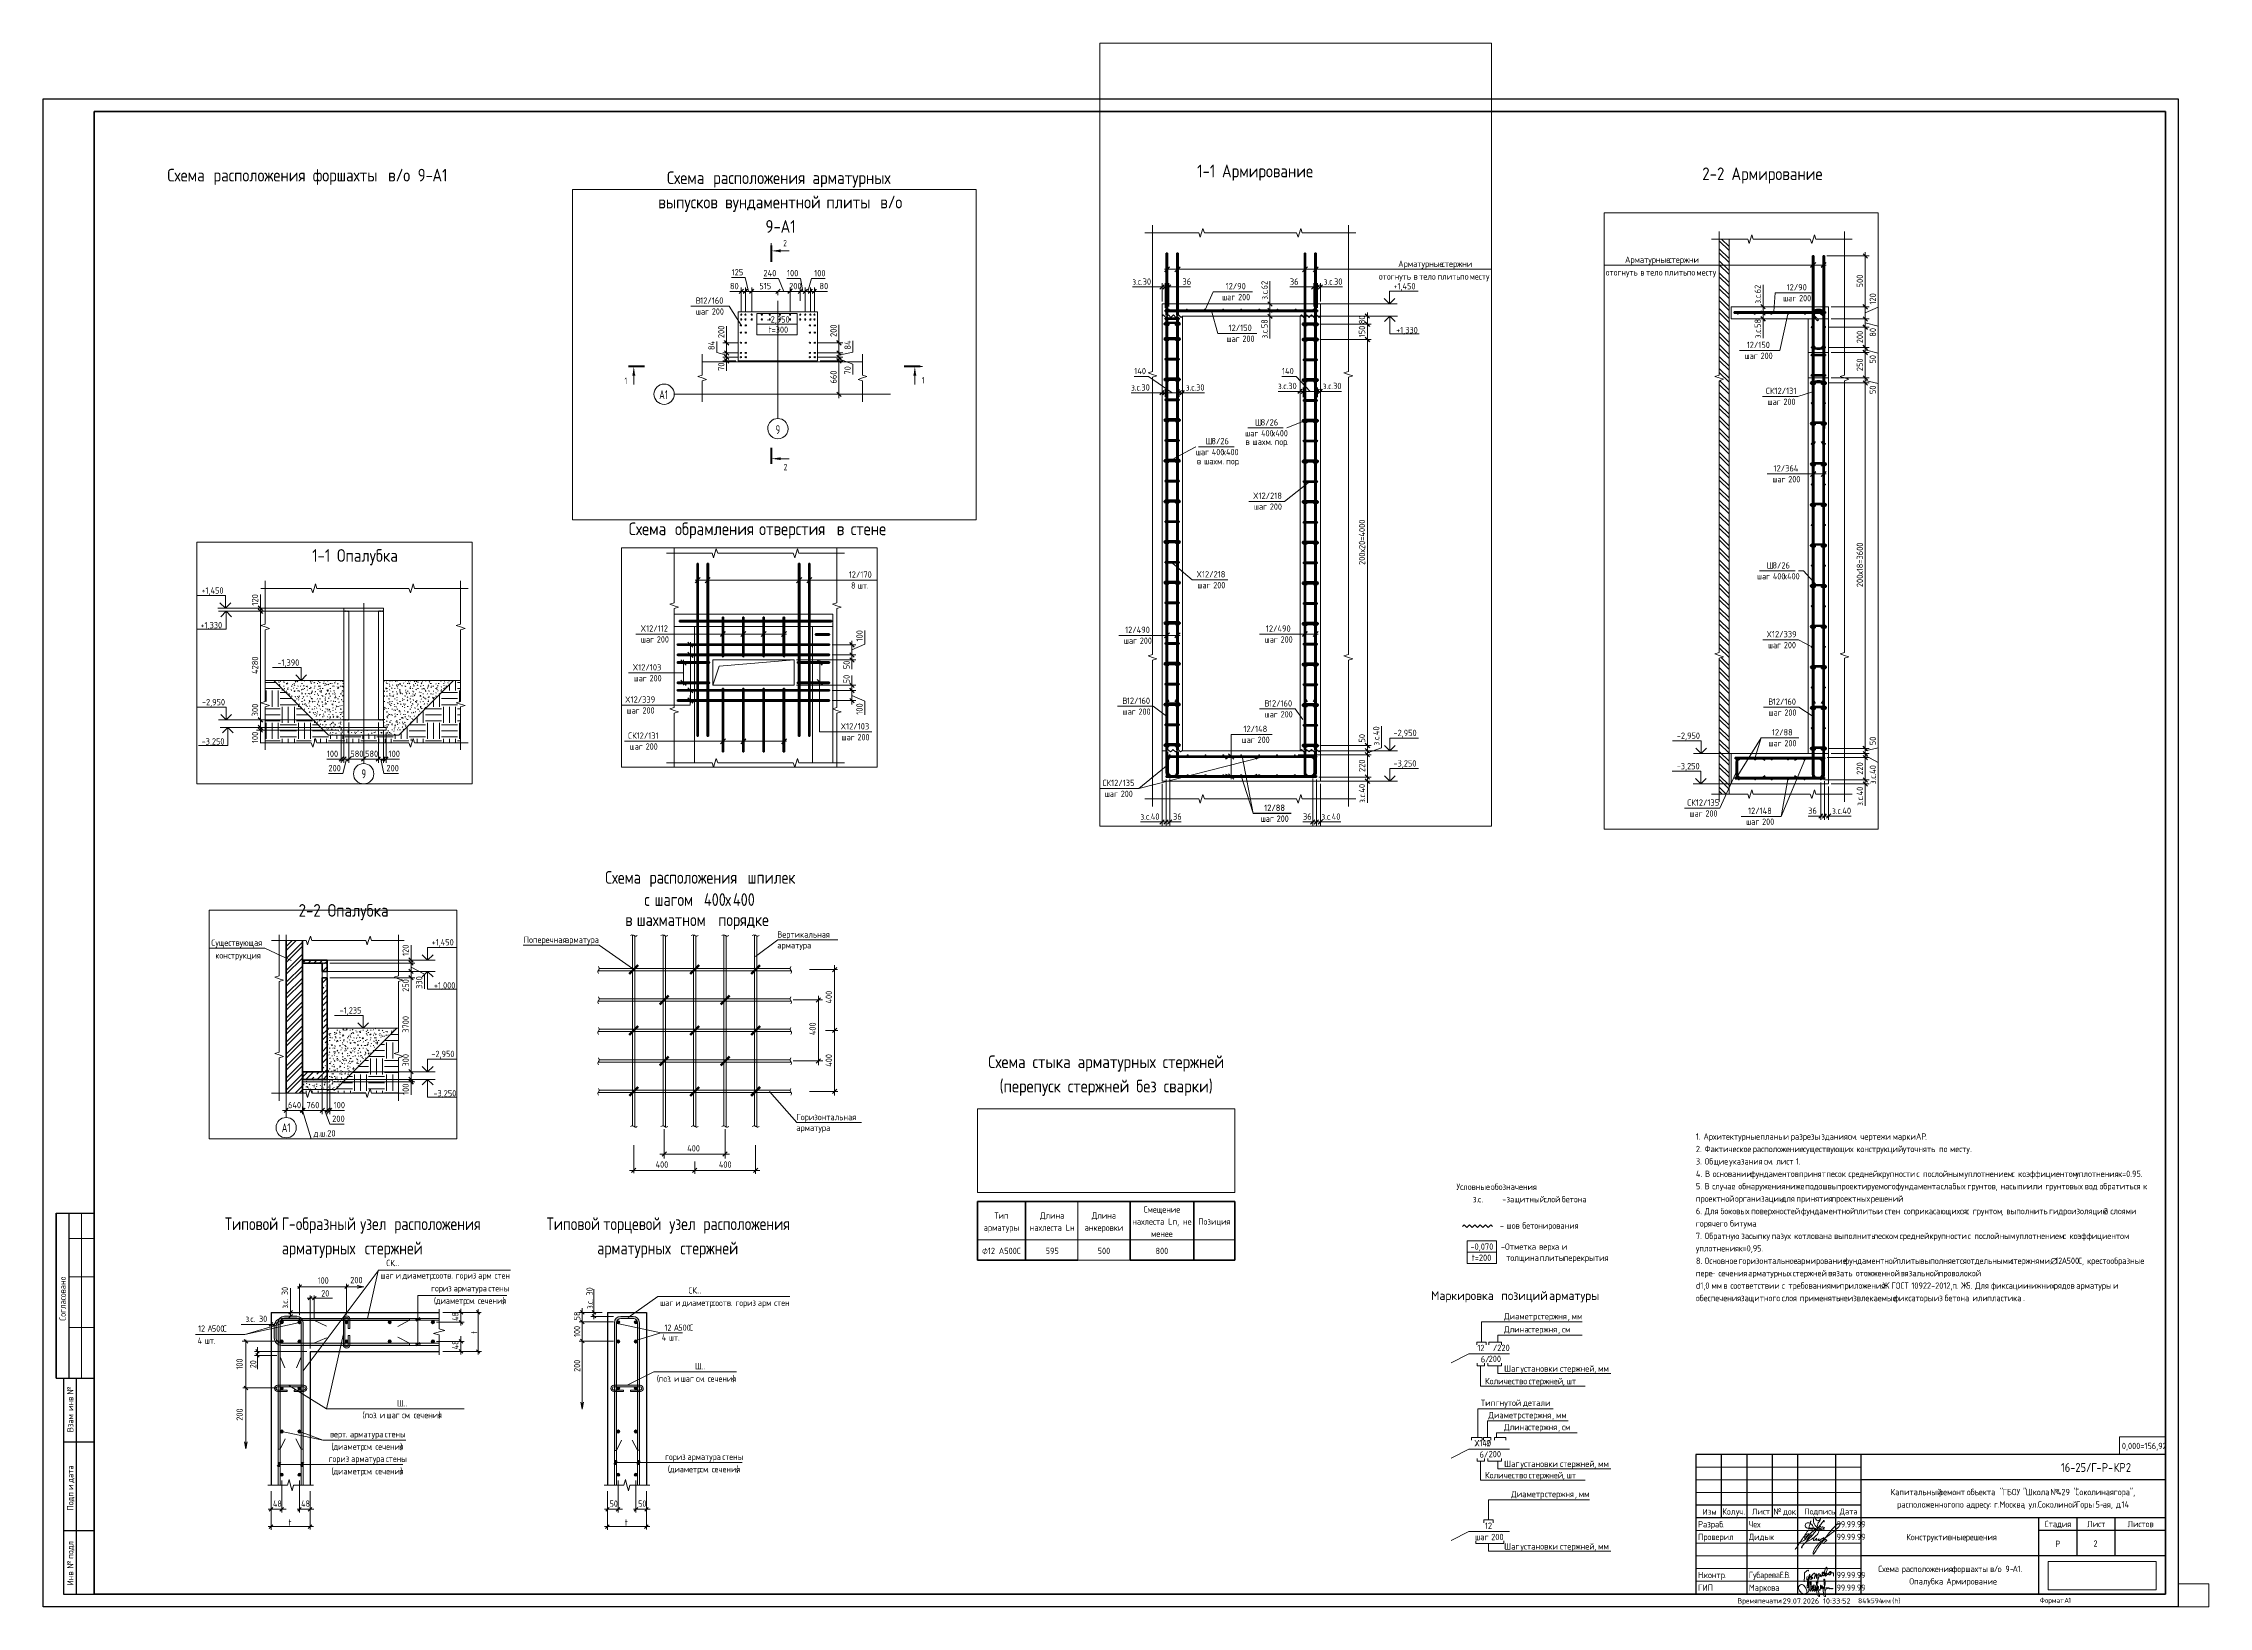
# Paper-space layout 'Layout1' of a CAD drawing. Header units: millimetres. Extents: x -841 to 12, y 0 to 616.
# The model-space entities are those that its viewports show. They can reach past a viewport. Long polylines and large blocks are cut down to what shows.
import ezdxf

# ---------------------------------------------------------------- set-up
doc = ezdxf.new("R2010")
doc.units = ezdxf.units.MM
for name, pattern in [('01 Штриховая _4 мм_', [6, 3.5, -2.5]), ('02 Штрихпунктирная _20 мм_', [25, 20, -2.5, 0, -2.5]), ('04 Пунктир 10мм', [10, 0, -10])]:
    doc.linetypes.add(name, pattern=pattern)
doc.layers.add('_NPLT_SIGN', color=5, linetype='Continuous', lineweight=9, plot=False)
doc.layers.add('NPLT_SIGN', color=5, linetype='Continuous', lineweight=9, plot=False)
for name, color, linetype, lineweight in [('AA_Dim', 7, 'Continuous', 9), ('AA_Dim-100', 7, 'Continuous', 9), ('AA_Dim-25', 7, 'Continuous', 9), ('AA_Dim-50', 7, 'Continuous', 9), ('AA_Linii', 7, 'Continuous', 9), ('AA_Oformlenie', 7, 'Continuous', 9), ('AA_Razrez', 7, 'Continuous', 9), ('AA_Vinoska', 7, 'Continuous', 9), ('AA_Visotnaya otmetka', 7, 'Continuous', 9), ('AF_Okno', 7, 'Continuous', 18), ('AF_Perekritie', 7, 'Continuous', 50), ('AF_Perekritie_Опалубка', 253, 'Continuous', 18), ('AF_Pokritie', 7, 'Continuous', 9), ('AF_Stena', 7, 'Continuous', 50), ('AF_Stena_Опалубка', 253, 'Continuous', 18), ('Gen_Stamp', 7, 'Continuous', 9), ('Gen_Table', 7, 'Continuous', 9), ('Gen_Text', 7, 'Continuous', 9), ('KR_Armatura', 7, 'Continuous', 20), ('KR_Armatura_Tonkie', 7, 'Continuous', 20), ('KR_Fundament', 7, 'Continuous', 18), ('Оси', 7, 'Continuous', 9)]:
    doc.layers.add(name, color=color, linetype=linetype, lineweight=lineweight)
doc.layers.add('AA_NPLT_Vports', color=254, linetype='Continuous', plot=False)
doc.styles.add('GOST Common', font='GOST Common.ttf', dxfattribs={"width": 0.85, "height": 250})
doc.styles.add('GOST Common_1', font='GOST Common.ttf', dxfattribs={"width": 0.85, "height": 62.5})
doc.styles.add('GOST Common_2', font='GOST Common.ttf', dxfattribs={"width": 0.85, "height": 5})
doc.styles.add('GOST Common_3', font='GOST Common.ttf', dxfattribs={"width": 0.85, "height": 2.5})
doc.styles.add('GOST Common_4', font='GOST Common.ttf', dxfattribs={"width": 0.9, "height": 2.5})
doc.styles.add('GOST Common_5', font='GOST Common.ttf', dxfattribs={"height": 3.5})
doc.styles.add('GOST Common_6', font='GOST Common.ttf', dxfattribs={"height": 2.5})
doc.styles.add('ISOCPEUR', font='isocpeur.ttf', dxfattribs={"width": 0.7, "height": 350})
doc.styles.add('ISOCPEUR_1', font='isocpeur.ttf', dxfattribs={"width": 0.9, "height": 250})
doc.styles.add('ISOCPEUR_10', font='isocpeur.ttf', dxfattribs={"width": 0.9, "height": 62.5})
doc.styles.add('ISOCPEUR_11', font='isocpeur.ttf', dxfattribs={"width": 0.8, "height": 62.5})
doc.styles.add('ISOCPEUR_12', font='isocpeur.ttf', dxfattribs={"width": 0.85, "height": 62.5})
doc.styles.add('ISOCPEUR_13', font='isocpeur.ttf', dxfattribs={"width": 0.85, "height": 2.5})
doc.styles.add('ISOCPEUR_14', font='isocpeur.ttf', dxfattribs={"width": 0.85, "height": 2.3})
doc.styles.add('ISOCPEUR_15', font='isocpeur.ttf', dxfattribs={"width": 0.85, "height": 2})
doc.styles.add('ISOCPEUR_16', font='isocpeur.ttf', dxfattribs={"width": 0.85, "height": 2.1})
doc.styles.add('ISOCPEUR_17', font='isocpeur.ttf', dxfattribs={"width": 0.9, "height": 2})
doc.styles.add('ISOCPEUR_18', font='isocpeur.ttf', dxfattribs={"height": 2.1})
doc.styles.add('ISOCPEUR_19', font='isocpeur.ttf', dxfattribs={"width": 0.85, "height": 3.5})
doc.styles.add('ISOCPEUR_20', font='isocpeur.ttf', dxfattribs={"width": 0.75, "height": 2.5})
doc.styles.add('ISOCPEUR_21', font='isocpeur.ttf', dxfattribs={"width": 0.85, "height": 5})
doc.styles.add('ISOCPEUR_22', font='isocpeur.ttf', dxfattribs={"width": 0.85, "height": 2.5})
doc.styles.add('ISOCPEUR_23', font='isocpeur.ttf', dxfattribs={"width": 0.8, "height": 5})
doc.styles.add('ISOCPEUR_24', font='isocpeur.ttf', dxfattribs={"width": 0.8, "height": 2.5})
doc.styles.add('ISOCPEUR_25', font='isocpeur.ttf', dxfattribs={"width": 0.85, "height": 2.5})
doc.styles.add('ISOCPEUR_3', font='isocpeur.ttf', dxfattribs={"width": 0.85, "height": 250})
doc.styles.add('ISOCPEUR_5', font='isocpeur.ttf', dxfattribs={"width": 0.7, "height": 175})
doc.styles.add('ISOCPEUR_6', font='isocpeur.ttf', dxfattribs={"width": 0.7, "height": 125})
doc.styles.add('ISOCPEUR_7', font='isocpeur.ttf', dxfattribs={"width": 0.9, "height": 125})
doc.styles.add('ISOCPEUR_8', font='isocpeur.ttf', dxfattribs={"width": 0.85, "height": 125})
doc.styles.add('ISOCPEUR_9', font='isocpeur.ttf', dxfattribs={"width": 0.8, "height": 125})
doc.dimstyles.new('00_Точн_3_знака__прозр_', dxfattribs={"dimscale": 304.8, "dimtxt": 248.995294, "dimasz": 0.557743, "dimexe": 0.492126, "dimexo": 0.328084, "dimgap": 0.032808, "dimtad": 1, "dimdec": 3, "dimrnd": 0.001, "dimdsep": 46, "dimtxsty": 'ISOCPEUR_1', "dimblk1": 'OBLIQUE', "dimblk2": 'OBLIQUE', "dimsah": 1, "dimcen": 0.09, "dimdle": 0.492126, "dimazin": 0, "dimtfac": 1, "dimtdec": 4, "dimtix": 1, "dimtmove": 1, "dimatfit": 3, "dimfxl": 1, "dimtvp": 1, "dimtolj": 1, "dimtzin": 0, "dimlwd": 18, "dimlwe": 18, "dimarcsym": 2})
doc.dimstyles.new('00_Точн_3_знака__прозр__1', dxfattribs={"dimscale": 304.8, "dimtxt": 248.995294, "dimasz": 0.557743, "dimexe": 0.492126, "dimexo": 0.328084, "dimgap": 0.032808, "dimtad": 1, "dimdec": 3, "dimrnd": 0.001, "dimdsep": 46, "dimtxsty": 'ISOCPEUR_1', "dimblk1": 'OBLIQUE', "dimblk2": 'OBLIQUE', "dimsah": 1, "dimcen": 0.09, "dimdle": 0.492126, "dimazin": 0, "dimtfac": 1, "dimtdec": 4, "dimtix": 1, "dimtmove": 0, "dimatfit": 3, "dimfxl": 1, "dimtvp": 1, "dimtolj": 1, "dimtzin": 0, "dimlwd": 18, "dimlwe": 18, "dimarcsym": 2})
doc.dimstyles.new('00_Точн_3_знака__прозр__2', dxfattribs={"dimscale": 304.8, "dimtxt": 124.497647, "dimasz": 0.278871, "dimexe": 0.246063, "dimexo": 0.164042, "dimgap": 0.016404, "dimtad": 1, "dimdec": 3, "dimrnd": 0.001, "dimdsep": 46, "dimtxsty": 'ISOCPEUR_7', "dimblk1": 'OBLIQUE', "dimblk2": 'OBLIQUE', "dimsah": 1, "dimcen": 0.09, "dimdle": 0.246063, "dimazin": 0, "dimtfac": 1, "dimtdec": 4, "dimtix": 1, "dimtmove": 1, "dimatfit": 3, "dimfxl": 1, "dimtvp": 1, "dimtolj": 1, "dimtzin": 0, "dimlwd": 18, "dimlwe": 18, "dimarcsym": 2})
doc.dimstyles.new('00_Точн_3_знака__прозр__3', dxfattribs={"dimscale": 304.8, "dimtxt": 124.497647, "dimasz": 0.278871, "dimexe": 0.246063, "dimexo": 0.164042, "dimgap": 0.016404, "dimtad": 1, "dimdec": 3, "dimrnd": 0.001, "dimdsep": 46, "dimtxsty": 'ISOCPEUR_7', "dimblk1": 'OBLIQUE', "dimblk2": 'OBLIQUE', "dimsah": 1, "dimcen": 0.09, "dimdle": 0.246063, "dimazin": 0, "dimtfac": 1, "dimtdec": 4, "dimtix": 1, "dimtmove": 0, "dimatfit": 3, "dimfxl": 1, "dimtvp": 1, "dimtolj": 1, "dimtzin": 0, "dimlwd": 18, "dimlwe": 18, "dimarcsym": 2})
doc.dimstyles.new('00_Точн_3_знака__прозр__4', dxfattribs={"dimscale": 304.8, "dimtxt": 62.248823, "dimasz": 0.139436, "dimexe": 0.123031, "dimexo": 0.082021, "dimgap": 0.008202, "dimtad": 1, "dimdec": 3, "dimrnd": 0.001, "dimdsep": 46, "dimtxsty": 'ISOCPEUR_10', "dimblk1": 'OBLIQUE', "dimblk2": 'OBLIQUE', "dimsah": 1, "dimcen": 0.09, "dimdle": 0.123031, "dimazin": 0, "dimtfac": 1, "dimtdec": 4, "dimtix": 1, "dimtmove": 1, "dimatfit": 3, "dimfxl": 1, "dimtvp": 1, "dimtolj": 1, "dimtzin": 0, "dimlwd": 18, "dimlwe": 18, "dimarcsym": 2})
doc.dimstyles.new('05_Округл_1мм__прозр_', dxfattribs={"dimscale": 304.8, "dimtxt": 124.497647, "dimasz": 0.278871, "dimexe": 0.246063, "dimexo": 0.164042, "dimgap": 0.016404, "dimtad": 1, "dimdec": 0, "dimdsep": 46, "dimtxsty": 'ISOCPEUR_7', "dimblk1": 'OBLIQUE', "dimblk2": 'OBLIQUE', "dimsah": 1, "dimcen": 0.09, "dimdle": 0.246063, "dimazin": 0, "dimtfac": 1, "dimtdec": 4, "dimtix": 1, "dimtmove": 0, "dimatfit": 3, "dimfxl": 1, "dimtvp": 1, "dimtolj": 1, "dimtzin": 0, "dimlwd": 18, "dimlwe": 18, "dimarcsym": 2})
doc.dimstyles.new('05_Округл_1мм__прозр__1', dxfattribs={"dimscale": 304.8, "dimtxt": 124.497647, "dimasz": 0.278871, "dimexe": 0.246063, "dimexo": 0.164042, "dimgap": 0.016404, "dimtad": 1, "dimdec": 0, "dimdsep": 46, "dimtxsty": 'ISOCPEUR_7', "dimblk1": 'OBLIQUE', "dimblk2": 'OBLIQUE', "dimsah": 1, "dimcen": 0.09, "dimdle": 0.246063, "dimazin": 0, "dimtfac": 1, "dimtdec": 4, "dimtix": 1, "dimtmove": 1, "dimatfit": 3, "dimfxl": 1, "dimtvp": 1, "dimtolj": 1, "dimtzin": 0, "dimlwd": 18, "dimlwe": 18, "dimarcsym": 2})
doc.dimstyles.new('05_Округл_1мм__прозр__2', dxfattribs={"dimscale": 304.8, "dimtxt": 62.248823, "dimasz": 0.139436, "dimexe": 0.123031, "dimexo": 0.082021, "dimgap": 0.008202, "dimtad": 1, "dimdec": 0, "dimdsep": 46, "dimtxsty": 'ISOCPEUR_10', "dimblk1": 'OBLIQUE', "dimblk2": 'OBLIQUE', "dimsah": 1, "dimcen": 0.09, "dimdle": 0.123031, "dimazin": 0, "dimtfac": 1, "dimtdec": 4, "dimtix": 1, "dimtmove": 1, "dimatfit": 3, "dimfxl": 1, "dimtvp": 1, "dimtolj": 1, "dimtzin": 0, "dimlwd": 18, "dimlwe": 18, "dimarcsym": 2})
doc.dimstyles.new('05_Округл_1мм__прозр__3', dxfattribs={"dimscale": 304.8, "dimtxt": 62.248823, "dimasz": 0.139436, "dimexe": 0.123031, "dimexo": 0.082021, "dimgap": 0.008202, "dimtad": 1, "dimdec": 0, "dimdsep": 46, "dimtxsty": 'ISOCPEUR_10', "dimblk1": 'OBLIQUE', "dimblk2": 'OBLIQUE', "dimsah": 1, "dimcen": 0.09, "dimdle": 0.123031, "dimazin": 0, "dimtfac": 1, "dimtdec": 4, "dimtix": 1, "dimtmove": 0, "dimatfit": 3, "dimfxl": 1, "dimtvp": 1, "dimtolj": 1, "dimtzin": 0, "dimlwd": 18, "dimlwe": 18, "dimarcsym": 2})
doc.dimstyles.new('05_Округл_5мм__прозр__2', dxfattribs={"dimscale": 304.8, "dimtxt": 124.497647, "dimasz": 0.278871, "dimexe": 0.246063, "dimexo": 0.164042, "dimgap": 0.016404, "dimtad": 1, "dimdec": 0, "dimrnd": 5, "dimdsep": 46, "dimtxsty": 'ISOCPEUR_7', "dimblk1": 'OBLIQUE', "dimblk2": 'OBLIQUE', "dimsah": 1, "dimcen": 0.09, "dimdle": 0.246063, "dimazin": 0, "dimtfac": 1, "dimtdec": 4, "dimtix": 1, "dimtmove": 1, "dimatfit": 3, "dimfxl": 1, "dimtvp": 1, "dimtolj": 1, "dimtzin": 0, "dimlwd": 18, "dimlwe": 18, "dimarcsym": 2})
doc.dimstyles.new('05_Округл_5мм__прозр__3', dxfattribs={"dimscale": 304.8, "dimtxt": 124.497647, "dimasz": 0.278871, "dimexe": 0.246063, "dimexo": 0.164042, "dimgap": 0.016404, "dimtad": 1, "dimdec": 0, "dimrnd": 5, "dimdsep": 46, "dimtxsty": 'ISOCPEUR_7', "dimblk1": 'OBLIQUE', "dimblk2": 'OBLIQUE', "dimsah": 1, "dimcen": 0.09, "dimdle": 0.246063, "dimazin": 0, "dimtfac": 1, "dimtdec": 4, "dimtix": 1, "dimtmove": 0, "dimatfit": 3, "dimfxl": 1, "dimtvp": 1, "dimtolj": 1, "dimtzin": 0, "dimlwd": 18, "dimlwe": 18, "dimarcsym": 2})
doc.dimstyles.new('10_Раскладка_арматуры_с_засечками', dxfattribs={"dimscale": 304.8, "dimtxt": 0.18, "dimasz": 0.164042, "dimexe": 0.082021, "dimexo": 0, "dimgap": 0, "dimtad": 1, "dimdec": 3, "dimrnd": 0.001, "dimdsep": 46, "dimtxsty": 'ISOCPEUR_10', "dimblk1": 'OBLIQUE', "dimblk2": 'OBLIQUE', "dimsah": 1, "dimcen": 0.09, "dimdle": 0.082021, "dimazin": 0, "dimtfac": 1, "dimtdec": 4, "dimtix": 1, "dimtmove": 0, "dimatfit": 3, "dimfxl": 1, "dimtvp": 1, "dimtolj": 1, "dimtzin": 0, "dimlwd": 18, "dimlwe": 18, "dimarcsym": 2})
doc.dimstyles.new('10_Раскладка_арматуры_с_засечками_1', dxfattribs={"dimscale": 304.8, "dimtxt": 0.18, "dimasz": 0.164042, "dimexe": 0.082021, "dimexo": 0, "dimgap": 0, "dimtad": 1, "dimdec": 3, "dimrnd": 0.001, "dimdsep": 46, "dimtxsty": 'ISOCPEUR_11', "dimblk1": 'OBLIQUE', "dimblk2": 'OBLIQUE', "dimsah": 1, "dimcen": 0.09, "dimdle": 0.082021, "dimazin": 0, "dimtfac": 1, "dimtdec": 4, "dimtix": 1, "dimtmove": 0, "dimatfit": 3, "dimfxl": 1, "dimtvp": 1, "dimtolj": 1, "dimtzin": 0, "dimlwd": 18, "dimlwe": 18, "dimarcsym": 2})
doc.dimstyles.new('10_Раскладка_арматуры_с_засечками_2', dxfattribs={"dimscale": 304.8, "dimtxt": 0.18, "dimasz": 0.164042, "dimexe": 0.082021, "dimexo": 0, "dimgap": 0, "dimtad": 1, "dimdec": 3, "dimrnd": 0.001, "dimdsep": 46, "dimtxsty": 'ISOCPEUR_12', "dimblk1": 'OBLIQUE', "dimblk2": 'OBLIQUE', "dimsah": 1, "dimcen": 0.09, "dimdle": 0.082021, "dimazin": 0, "dimtfac": 1, "dimtdec": 4, "dimtix": 1, "dimtmove": 0, "dimatfit": 3, "dimfxl": 1, "dimtvp": 1, "dimtolj": 1, "dimtzin": 0, "dimlwd": 18, "dimlwe": 18, "dimarcsym": 2})
picture_1 = doc.add_image_def('image1.jpg', size_in_pixel=(1429, 378))
picture_2 = doc.add_image_def('image2.png', size_in_pixel=(843, 274))
pattern_1 = [(45, (57536.17, 825), (-224.506, 224.506), []), (45, (57760.68, 825), (-224.506, 224.506), [396.875, -79.375, 3.353, -76.022])]

psp = doc.layouts.get("Layout1")

# ---------------------------------------------------------------- texts
at = {"layer": 'AA_Vinoska', "attachment_point": 1}
for s, insert, char_height, width, style in [('Схема', (-619.65, 289.82), 5, 19.3527, 'GOST Common_2'), ('\\fGOST Common|b0|i0|c204|p34|;\\W.85; ', (-603.69, 289.82), 5, 1.7717, 'GOST Common_2'), ('расположения', (-602.22, 289.82), 5, 45.111, 'GOST Common_2'), ('\\fGOST Common|b0|i0|c204|p34|;\\W.85; ', (-565, 289.82), 5, 1.7717, 'GOST Common_2'), ('шпилек', (-563.54, 289.82), 5, 23.1688, 'GOST Common_2'), ('\\fGOST Common|b0|i0|c204|p34|;\\W.85;с', (-604.25, 281.07), 5, 3.1346, 'GOST Common_2'), ('\\fGOST Common|b0|i0|c204|p34|;\\W.85; ', (-601.66, 281.07), 5, 1.7717, 'GOST Common_2'), ('шагом', (-600.2, 281.07), 5, 20.443, 'GOST Common_2'), (' 400', (-583.33, 281.07), 5, 13.288, 'GOST Common_2'), ('\\fGOST Common|b0|i0|c204|p34|;\\W.85;х', (-572.37, 281.07), 5, 3.6797, 'GOST Common_2'), ('400', (-569.33, 281.07), 5, 11.5162, 'GOST Common_2'), ('Вертикальная', (-551.86, 266.1), 2.5, 23.2369, 'GOST Common_3'), ('Поперечная', (-651.73, 264.01), 2.5, 18.8076, 'GOST Common_3'), ('\\fGOST Common|b0|i0|c204|p34|;\\W.85; ', (-636.21, 264.01), 2.5, 0.8859, 'GOST Common_3'), ('арматура', (-635.48, 264.01), 2.5, 16.0137, 'GOST Common_3'), ('арматура', (-551.86, 261.86), 2.5, 16.0137, 'GOST Common_3'), ('арматура', (-544.36, 189.92), 2.5, 16.0137, 'GOST Common_3'), ('Горизонтальная', (-544.36, 194.15), 2.5, 26.5078, 'GOST Common_3'), ('400', (-587.35, 181.83), 2.5, 5.724, 'GOST Common_3'), ('400', (-599.81, 175.44), 2.5, 5.724, 'GOST Common_3'), ('400', (-574.88, 175.44), 2.5, 5.724, 'GOST Common_3'), (' - ', (-268.72, 151.39), 2.5, 4.9745, 'ISOCPEUR_13'), ('шов', (-264.61, 151.39), 2.5, 5.9966, 'ISOCPEUR_13'), ('\\fISOCPEUR|b0|i0|c204|p34|;\\W.85; ', (-259.66, 151.39), 2.5, 1.5673, 'ISOCPEUR_13'), ('бетонирования', (-258.37, 151.39), 2.5, 24.5998, 'ISOCPEUR_13'), ('СК', (-705.85, 136.66), 2.5, 3.6557, 'ISOCPEUR_24'), ('-0,070', (-278.84, 143.11), 2.5, 10.6785, 'GOST Common_4'), ('t=200', (-278.33, 138.73), 2.5, 9.4519, 'GOST Common_4'), (' - ', (-268.35, 143.1), 2.5, 3.824, 'GOST Common_4'), ('Отметка', (-265.2, 143.1), 2.5, 15.2962, 'GOST Common_4'), ('толщина', (-264.76, 138.72), 2.5, 15.1519, 'GOST Common_4'), ('\\fGOST Common|b0|i0|c204|p34|;\\W.9; ', (-252.58, 143.1), 2.5, 0.938, 'GOST Common_4'), ('\\fGOST Common|b0|i0|c204|p34|;\\W.9; ', (-252.26, 138.72), 2.5, 0.938, 'GOST Common_4'), ('верха', (-251.8, 143.1), 2.5, 9.957, 'GOST Common_4'), ('плиты', (-251.49, 138.72), 2.5, 10.462, 'GOST Common_4'), ('\\fGOST Common|b0|i0|c204|p34|;\\W.9; ', (-243.59, 143.1), 2.5, 0.938, 'GOST Common_4'), ('\\fGOST Common|b0|i0|c204|p34|;\\W.9; ', (-242.85, 138.72), 2.5, 0.938, 'GOST Common_4'), ('\\fGOST Common|b0|i0|c204|p34|;\\W.9;и', (-242.82, 143.1), 2.5, 1.9481, 'GOST Common_4'), ('перекрытия', (-242.08, 138.72), 2.5, 20.2025, 'GOST Common_4'), ('100', (-732.9, 129.76), 2.5, 4.6819, 'ISOCPEUR_24'), ('...', (-702.84, 136.66), 2.5, 2.1165, 'ISOCPEUR_24'), ('20', (-731.5, 124.69), 2.5, 3.4633, 'ISOCPEUR_24'), ('СК', (-586.87, 125.87), 2.5, 3.6557, 'ISOCPEUR_24'), ('...', (-583.85, 125.87), 2.5, 2.1165, 'ISOCPEUR_24'), ('Маркировка', (-294.32, 124.32), 3.5, 32.0675, 'GOST Common_5'), ('\\fGOST Common|b0|i0|c204|p34|; ', (-267.86, 124.32), 3.5, 1.443, 'GOST Common_5'), ('позиций', (-266.67, 124.32), 3.5, 21.4051, 'GOST Common_5'), ('\\fGOST Common|b0|i0|c204|p34|; ', (-249.01, 124.32), 3.5, 1.443, 'GOST Common_5'), ('арматуры', (-247.82, 124.32), 3.5, 26.6962, 'GOST Common_5'), ('\\fISOCPEUR|b0|i0|c204|p34|;\\W.8;з', (-761.3, 114.64), 2.5, 1.6034, 'ISOCPEUR_24'), ('\\fISOCPEUR|b0|i0|c204|p34|;\\W.8;.', (-759.98, 114.64), 2.5, 0.7055, 'ISOCPEUR_24'), ('\\fISOCPEUR|b0|i0|c204|p34|;\\W.8;с', (-759.4, 114.64), 2.5, 1.4751, 'ISOCPEUR_24'), ('. 30', (-758.18, 114.64), 2.5, 5.6439, 'ISOCPEUR_24'), ('12 ', (-596.29, 111.17), 2.5, 4.4253, 'ISOCPEUR_24'), ('\\fISOCPEUR|b0|i0|c204|p34|;\\W.8;А', (-592.64, 111.17), 2.5, 2.1806, 'ISOCPEUR_24'), ('500', (-590.84, 111.17), 2.5, 5.1949, 'ISOCPEUR_24'), ('\\fISOCPEUR|b0|i0|c204|p34|;\\W.8;С', (-586.56, 111.17), 2.5, 1.7316, 'ISOCPEUR_24'), ('12 ', (-780.02, 110.82), 2.5, 4.4253, 'ISOCPEUR_24'), ('\\fISOCPEUR|b0|i0|c204|p34|;\\W.8;А', (-776.37, 110.82), 2.5, 2.1806, 'ISOCPEUR_24'), ('500', (-774.57, 110.82), 2.5, 5.1949, 'ISOCPEUR_24'), ('\\fISOCPEUR|b0|i0|c204|p34|;\\W.8;С', (-770.29, 110.82), 2.5, 1.7316, 'ISOCPEUR_24'), ('12', (-276.09, 103.19), 2.5, 3.6878, 'GOST Common_6'), ('\\fISOCPEUR|b0|i0|c204|p34|;\\W.8;Ш', (-584.28, 95.99), 2.5, 2.4371, 'ISOCPEUR_24'), ('...', (-582.27, 95.99), 2.5, 2.1165, 'ISOCPEUR_24'), ('200', (-271.66, 98.89), 2.5, 6.4937, 'GOST Common_6'), ('\\fISOCPEUR|b0|i0|c204|p34|;\\W.8;Ш', (-701.68, 81.38), 2.5, 2.4371, 'ISOCPEUR_24'), ('...', (-699.67, 81.38), 2.5, 2.1165, 'ISOCPEUR_24'), ('\\fGOST Common|b0|i0|c204|p34|;Х', (-277.16, 65.7), 2.5, 2.7257, 'GOST Common_6'), ('12', (-273.74, 65.68), 2.5, 3.6878, 'GOST Common_6'), ('200', (-271.66, 61.38), 2.5, 6.4937, 'GOST Common_6'), ('48', (-750.54, 41.85), 2.5, 3.6557, 'ISOCPEUR_24'), ('48', (-739.43, 41.85), 2.5, 3.6557, 'ISOCPEUR_24'), ('50', (-617.93, 41.85), 2.5, 3.4633, 'ISOCPEUR_24'), ('50', (-606.69, 41.85), 2.5, 3.4633, 'ISOCPEUR_24'), ('12', (-273.12, 33.15), 2.5, 3.6878, 'GOST Common_6'), ('200', (-270.65, 28.71), 2.5, 6.4937, 'GOST Common_6'), ('Разраб', (-189.15, 33.74), 2.5, 11.5162, 'ISOCPEUR_13'), ('Проверил', (-189.15, 28.74), 2.5, 14.9234, 'ISOCPEUR_13'), ('\\fISOCPEUR|b0|i0|c204|p34|;\\W.85;.', (-179.65, 33.74), 2.5, 0.7496, 'ISOCPEUR_13'), ('Дидык', (-169.15, 28.74), 2.5, 9.8808, 'ISOCPEUR_13'), ('Чех', (-169.15, 33.74), 2.5, 5.724, 'ISOCPEUR_13'), ('99.99.99', (-134.54, 33.74), 2.5, 11.0633, 'ISOCPEUR_20'), ('99.99.99', (-134.54, 28.74), 2.5, 11.0633, 'ISOCPEUR_20'), ('\\fISOCPEUR|b0|i0|c204|p34|;\\W.85;Н', (-189.15, 13.74), 2.5, 2.0443, 'ISOCPEUR_13'), ('ГИП', (-189.15, 8.74), 2.5, 5.9285, 'ISOCPEUR_13'), ('\\fISOCPEUR|b0|i0|c204|p34|;\\W.85;.', (-187.47, 13.74), 2.5, 0.7496, 'ISOCPEUR_13'), ('контр', (-186.85, 13.74), 2.5, 9.6764, 'ISOCPEUR_13'), ('\\fISOCPEUR|b0|i0|c204|p34|;\\W.85;.', (-178.86, 13.74), 2.5, 0.7496, 'ISOCPEUR_13'), ('Губарева', (-169.15, 13.74), 2.5, 13.3481, 'ISOCPEUR_20'), ('Маркова', (-169.15, 8.74), 2.5, 13.765, 'ISOCPEUR_13'), ('\\fISOCPEUR|b0|i0|c204|p34|;\\W.75; ', (-158.14, 13.74), 2.5, 1.3829, 'ISOCPEUR_20'), ('\\fISOCPEUR|b0|i0|c204|p34|;\\W.75;Е', (-157, 13.74), 2.5, 1.6234, 'ISOCPEUR_20'), ('\\fISOCPEUR|b0|i0|c204|p34|;\\W.75;.', (-155.66, 13.74), 2.5, 0.6614, 'ISOCPEUR_20'), ('\\fISOCPEUR|b0|i0|c204|p34|;\\W.75;В', (-155.11, 13.74), 2.5, 1.8038, 'ISOCPEUR_20'), ('\\fISOCPEUR|b0|i0|c204|p34|;\\W.75;.', (-153.62, 13.74), 2.5, 0.6614, 'ISOCPEUR_20'), ('99.99.99', (-134.54, 13.74), 2.5, 11.0633, 'ISOCPEUR_20'), ('99.99.99', (-134.54, 8.74), 2.5, 11.0633, 'ISOCPEUR_20')]:
    psp.add_mtext(s, dxfattribs=dict(at, insert=insert, char_height=char_height, width=width, style=style))
at = {"layer": 'AA_Vinoska', "char_height": 2.5, "attachment_point": 1, "rotation": 90}
for s, insert, width, style in [('400', (-532.83, 237.64), 5.724, 'GOST Common_3'), ('400', (-539.22, 225.18), 5.724, 'GOST Common_3'), ('400', (-532.83, 212.71), 5.724, 'GOST Common_3'), ('. 30', (-747.08, 120.62), 5.6439, 'ISOCPEUR_24'), ('\\fISOCPEUR|b0|i0|c204|p34|;\\W.8;с', (-747.08, 119.4), 1.4751, 'ISOCPEUR_24'), ('. 30', (-627.04, 120.46), 5.6439, 'ISOCPEUR_24'), ('\\fISOCPEUR|b0|i0|c204|p34|;\\W.8;с', (-627.04, 119.24), 1.4751, 'ISOCPEUR_24'), ('\\fISOCPEUR|b0|i0|c204|p34|;\\W.8;з', (-747.08, 117.5), 1.6034, 'ISOCPEUR_24'), ('\\fISOCPEUR|b0|i0|c204|p34|;\\W.8;.', (-747.08, 118.82), 0.7055, 'ISOCPEUR_24'), ('48', (-679.95, 112.61), 3.6557, 'ISOCPEUR_24'), ('58', (-632, 112.82), 3.4633, 'ISOCPEUR_24'), ('\\fISOCPEUR|b0|i0|c204|p34|;\\W.8;з', (-627.04, 117.34), 1.6034, 'ISOCPEUR_24'), ('\\fISOCPEUR|b0|i0|c204|p34|;\\W.8;.', (-627.04, 118.66), 0.7055, 'ISOCPEUR_24'), ('48', (-679.95, 101.41), 3.6557, 'ISOCPEUR_24'), ('100', (-632, 106.28), 4.6819, 'ISOCPEUR_24'), ('100', (-764.96, 93.43), 4.6819, 'ISOCPEUR_24'), ('20', (-759.6, 93.93), 3.4633, 'ISOCPEUR_24')]:
    psp.add_mtext(s, dxfattribs=dict(at, insert=insert, width=width, style=style))
at = {"layer": 'Gen_Stamp', "attachment_point": 1}
for s, insert, char_height, width, style in [('0,000=156,92', (-22.2, 64.57), 2.5, 19.6253, 'ISOCPEUR_13'), ('16-25/', (-46.18, 56.59), 3.5, 14.4464, 'ISOCPEUR_19'), ('\\fISOCPEUR|b0|i0|c204|p34|;\\W.85;Г', (-34.26, 56.59), 3.5, 2.5213, 'ISOCPEUR_19'), ('\\fISOCPEUR|b0|i0|c204|p34|;\\W.85;-', (-32.18, 56.59), 3.5, 2.5213, 'ISOCPEUR_19'), ('\\fISOCPEUR|b0|i0|c204|p34|;\\W.85;Р', (-30.1, 56.59), 3.5, 2.9302, 'ISOCPEUR_19'), ('\\fISOCPEUR|b0|i0|c204|p34|;\\W.85;-', (-27.68, 56.59), 3.5, 2.5213, 'ISOCPEUR_19'), ('КР', (-25.45, 56.59), 3.5, 5.8603, 'ISOCPEUR_19'), ('\\fISOCPEUR|b0|i0|c204|p34|;\\W.85;2', (-20.62, 56.59), 3.5, 2.5213, 'ISOCPEUR_19'), ('Капитальный', (-113.31, 46.43), 2.5, 21.5333, 'ISOCPEUR_13'), ('\\fISOCPEUR|b0|i0|c204|p34|;\\W.85; ', (-95.54, 46.43), 2.5, 1.5673, 'ISOCPEUR_13'), ('ремонт', (-94.25, 46.43), 2.5, 11.7207, 'ISOCPEUR_13'), ('\\fISOCPEUR|b0|i0|c204|p34|;\\W.85; ', (-84.57, 46.43), 2.5, 1.5673, 'ISOCPEUR_13'), ('объекта', (-83.28, 46.43), 2.5, 13.9013, 'ISOCPEUR_13'), (' "', (-71.81, 46.43), 2.5, 3.1346, 'ISOCPEUR_13'), ('ГБОУ', (-69.23, 46.43), 2.5, 7.9728, 'ISOCPEUR_13'), (' "', (-62.65, 46.43), 2.5, 3.1346, 'ISOCPEUR_13'), ('Школа', (-60.06, 46.43), 2.5, 10.1534, 'ISOCPEUR_13'), ('\\fISOCPEUR|b0|i0|c204|p34|;\\W.85; ', (-51.68, 46.43), 2.5, 1.5673, 'ISOCPEUR_13'), ('\\fISOCPEUR|b0|i0|c204|p34|;\\W.85;№', (-50.39, 46.43), 2.5, 3.1346, 'ISOCPEUR_13'), ('429 "', (-47.8, 46.43), 2.5, 8.8586, 'ISOCPEUR_13'), ('Соколиная', (-40.5, 46.43), 2.5, 16.7633, 'ISOCPEUR_13'), ('\\fISOCPEUR|b0|i0|c204|p34|;\\W.85; ', (-26.66, 46.43), 2.5, 1.5673, 'ISOCPEUR_13'), ('гора', (-25.37, 46.43), 2.5, 7.5639, 'ISOCPEUR_13'), ('",', (-19.13, 46.43), 2.5, 2.4532, 'ISOCPEUR_13'), ('расположенного', (-110.72, 41.53), 2.5, 26.1671, 'ISOCPEUR_13'), ('\\fISOCPEUR|b0|i0|c204|p34|;\\W.85; ', (-89.13, 41.53), 2.5, 1.5673, 'ISOCPEUR_13'), ('по', (-87.84, 41.53), 2.5, 3.6797, 'ISOCPEUR_13'), ('\\fISOCPEUR|b0|i0|c204|p34|;\\W.85; ', (-84.8, 41.53), 2.5, 1.5673, 'ISOCPEUR_13'), ('адресу', (-83.51, 41.53), 2.5, 10.9711, 'ISOCPEUR_13'), (': ', (-74.45, 41.53), 2.5, 2.3169, 'ISOCPEUR_13'), ('\\fISOCPEUR|b0|i0|c204|p34|;\\W.85;г', (-72.54, 41.53), 2.5, 1.8399, 'ISOCPEUR_13'), ('\\fISOCPEUR|b0|i0|c204|p34|;\\W.85;.', (-71.02, 41.53), 2.5, 0.7496, 'ISOCPEUR_13'), ('Москва', (-70.41, 41.53), 2.5, 11.4481, 'ISOCPEUR_13'), (', ', (-60.96, 41.53), 2.5, 2.4532, 'ISOCPEUR_13'), ('ул', (-58.94, 41.53), 2.5, 3.6797, 'ISOCPEUR_13'), ('\\fISOCPEUR|b0|i0|c204|p34|;\\W.85;.', (-55.9, 41.53), 2.5, 0.7496, 'ISOCPEUR_13'), ('Соколиной', (-55.28, 41.53), 2.5, 16.5589, 'ISOCPEUR_13'), ('\\fISOCPEUR|b0|i0|c204|p34|;\\W.85; ', (-41.62, 41.53), 2.5, 1.5673, 'ISOCPEUR_13'), ('Горы', (-40.33, 41.53), 2.5, 7.5639, 'ISOCPEUR_13'), (' 5-', (-34.09, 41.53), 2.5, 5.247, 'ISOCPEUR_13'), ('ая', (-29.76, 41.53), 2.5, 3.8842, 'ISOCPEUR_13'), (', ', (-26.55, 41.53), 2.5, 2.4532, 'ISOCPEUR_13'), ('\\fISOCPEUR|b0|i0|c204|p34|;\\W.85;д', (-24.53, 41.53), 2.5, 1.8399, 'ISOCPEUR_13'), ('.14', (-23.01, 41.53), 2.5, 4.0886, 'ISOCPEUR_13'), ('Конструктивные', (-107.15, 28.68), 2.5, 26.8485, 'ISOCPEUR_13'), ('\\fISOCPEUR|b0|i0|c204|p34|;\\W.85; ', (-85, 28.68), 2.5, 1.5673, 'ISOCPEUR_13'), ('решения', (-83.71, 28.68), 2.5, 13.3561, 'ISOCPEUR_13'), ('\\fISOCPEUR|b0|i0|c204|p34|;\\W.85;2', (-33.39, 26.12), 2.5, 1.8399, 'ISOCPEUR_13'), ('Схема', (-118.17, 16.13), 2.5, 9.6082, 'ISOCPEUR_13'), ('\\fISOCPEUR|b0|i0|c204|p34|;\\W.85; ', (-110.25, 16.13), 2.5, 1.5673, 'ISOCPEUR_13'), ('расположения', (-108.95, 16.13), 2.5, 22.4873, 'ISOCPEUR_13'), ('Опалубка', (-105.92, 11.24), 2.5, 15.3323, 'ISOCPEUR_13'), ('. ', (-93.27, 11.24), 2.5, 2.3169, 'ISOCPEUR_13'), ('Армирование', (-91.36, 11.24), 2.5, 21.1245, 'ISOCPEUR_13'), ('\\fISOCPEUR|b0|i0|c204|p34|;\\W.85; ', (-90.4, 16.13), 2.5, 1.5673, 'ISOCPEUR_13'), ('форшахты', (-89.11, 16.13), 2.5, 16.5589, 'ISOCPEUR_13'), ('\\fISOCPEUR|b0|i0|c204|p34|;\\W.85; ', (-75.44, 16.13), 2.5, 1.5673, 'ISOCPEUR_13'), ('\\fISOCPEUR|b0|i0|c204|p34|;\\W.85;в', (-74.15, 16.13), 2.5, 1.8399, 'ISOCPEUR_13'), ('\\fISOCPEUR|b0|i0|c204|p34|;\\W.85;/', (-72.63, 16.13), 2.5, 1.8399, 'ISOCPEUR_13'), ('\\fISOCPEUR|b0|i0|c204|p34|;\\W.85;о', (-71.12, 16.13), 2.5, 1.8399, 'ISOCPEUR_13'), (' 9-', (-69.6, 16.13), 2.5, 5.247, 'ISOCPEUR_13'), ('\\fISOCPEUR|b0|i0|c204|p34|;\\W.85;А', (-65.27, 16.13), 2.5, 2.3169, 'ISOCPEUR_13'), ('1.', (-63.36, 16.13), 2.5, 2.0443, 'ISOCPEUR_13')]:
    psp.add_mtext(s, dxfattribs=dict(at, insert=insert, char_height=char_height, width=width, style=style))
at = {"layer": 'Gen_Stamp', "insert": (-155.83, 3.3), "char_height": 2.1, "width": 28.6123, "attachment_point": 1, "line_spacing_factor": 1.149209, "style": 'ISOCPEUR_18'}
psp.add_mtext('29.07.2026 10:33:52', dxfattribs=at)
at = {"layer": 'Gen_Table', "attachment_point": 2, "line_spacing_factor": 1.149209}
for s, insert, char_height, width, style in [('Схема стыка арматурных стержней\\P(перепуск стержней без сварки)', (-422.31, 217.18), 5, 114.4905, 'ISOCPEUR_21'), ('Тип\\Pарматуры', (-463.57, 155.36), 2.5, 15.5662, 'ISOCPEUR_13'), ('Длина\\Pнахлеста Lн', (-443.57, 155.36), 2.5, 19.8386, 'ISOCPEUR_13'), ('Длина\\Pанкеровки', (-423.19, 155.36), 2.5, 16.104, 'ISOCPEUR_13'), ('Смещение\\Pнахлеста Lп, не\\Pменее', (-400.36, 157.76), 2.5, 25.7245, 'ISOCPEUR_13'), ('Позиция', (-379.7, 152.97), 2.5, 12.6979, 'ISOCPEUR_13'), ('⌀12 А500С', (-463.57, 141.42), 2.5, 16.104, 'ISOCPEUR_22'), ('595', (-443.57, 141.42), 2.5, 5.2883, 'ISOCPEUR_13'), ('500', (-423.19, 141.42), 2.5, 5.2883, 'ISOCPEUR_13'), ('800', (-400.36, 141.42), 2.5, 5.2883, 'ISOCPEUR_13')]:
    psp.add_mtext(s, dxfattribs=dict(at, insert=insert, char_height=char_height, width=width, style=style))
at = {"layer": 'Gen_Text', "attachment_point": 1}
for s, insert, char_height, width, style in [('Схема', (-792.15, 566.48), 5, 19.012, 'ISOCPEUR_21'), ('\\fISOCPEUR|b0|i0|c204|p34|;\\W.85; ', (-776.47, 566.48), 5, 3.0665, 'ISOCPEUR_21'), ('расположения', (-773.94, 566.48), 5, 44.2932, 'ISOCPEUR_21'), ('\\fISOCPEUR|b0|i0|c204|p34|;\\W.85; ', (-737.39, 566.48), 5, 3.0665, 'ISOCPEUR_21'), ('форшахты', (-734.86, 566.48), 5, 32.9133, 'ISOCPEUR_21'), ('\\fISOCPEUR|b0|i0|c204|p34|;\\W.85; ', (-707.7, 566.48), 5, 3.0665, 'ISOCPEUR_21'), ('\\fISOCPEUR|b0|i0|c204|p34|;\\W.85;в', (-705.17, 566.48), 5, 3.6116, 'ISOCPEUR_21'), ('\\fISOCPEUR|b0|i0|c204|p34|;\\W.85;/', (-702.19, 566.48), 5, 3.6116, 'ISOCPEUR_21'), ('\\fISOCPEUR|b0|i0|c204|p34|;\\W.85;о', (-699.21, 566.48), 5, 3.6116, 'ISOCPEUR_21'), (' 9-', (-696.23, 566.48), 5, 10.2897, 'ISOCPEUR_21'), ('\\fISOCPEUR|b0|i0|c204|p34|;\\W.85;А', (-687.74, 566.48), 5, 4.6338, 'ISOCPEUR_21'), ('\\fISOCPEUR|b0|i0|c204|p34|;\\W.85;1', (-683.92, 566.48), 5, 2.5895, 'ISOCPEUR_21'), ('Схема', (-595.32, 565.46), 5, 19.012, 'ISOCPEUR_21'), ('\\fISOCPEUR|b0|i0|c204|p34|;\\W.85; ', (-579.63, 565.46), 5, 3.0665, 'ISOCPEUR_21'), ('расположения', (-577.1, 565.46), 5, 44.2932, 'ISOCPEUR_21'), ('\\fISOCPEUR|b0|i0|c204|p34|;\\W.85; ', (-540.56, 565.46), 5, 3.0665, 'ISOCPEUR_21'), ('арматурных', (-538.03, 565.46), 5, 39.0462, 'ISOCPEUR_21'), ('1-1 ', (-386.49, 568.11), 5, 11.857, 'ISOCPEUR_21'), ('Армирование', (-376.71, 568.11), 5, 41.7038, 'ISOCPEUR_21'), ('2-2 ', (-187.49, 567.02), 5, 13.9013, 'ISOCPEUR_21'), ('Армирование', (-176.02, 567.02), 5, 41.7038, 'ISOCPEUR_21'), ('\\fISOCPEUR|b0|i0|c204|p34|;\\W.85; ', (-574.96, 555.87), 5, 3.0665, 'ISOCPEUR_21'), ('вундаментной', (-572.43, 555.87), 5, 45.3154, 'ISOCPEUR_21'), ('\\fISOCPEUR|b0|i0|c204|p34|;\\W.85; ', (-535.05, 555.87), 5, 3.0665, 'ISOCPEUR_21'), ('\\fISOCPEUR|b0|i0|c204|p34|;\\W.85;/', (-508.34, 555.87), 5, 3.6116, 'ISOCPEUR_21'), ('выпусков', (-598.75, 555.87), 5, 28.8247, 'ISOCPEUR_21'), ('9-', (-556.52, 546.28), 5, 7.2232, 'ISOCPEUR_21'), ('\\fISOCPEUR|b0|i0|c204|p34|;\\W.85;А', (-550.56, 546.28), 5, 4.6338, 'ISOCPEUR_21'), ('\\fISOCPEUR|b0|i0|c204|p34|;\\W.85;1', (-546.74, 546.28), 5, 2.5895, 'ISOCPEUR_21'), ('плиты', (-532.52, 555.87), 5, 19.5572, 'ISOCPEUR_21'), ('\\fISOCPEUR|b0|i0|c204|p34|;\\W.85;в', (-511.32, 555.87), 5, 3.6116, 'ISOCPEUR_21'), ('\\fISOCPEUR|b0|i0|c204|p34|;\\W.85;о', (-505.36, 555.87), 5, 3.6116, 'ISOCPEUR_21'), ('Схема', (-610.36, 427.14), 5, 19.012, 'ISOCPEUR_21'), ('\\fISOCPEUR|b0|i0|c204|p34|;\\W.85; ', (-594.68, 427.14), 5, 3.0665, 'ISOCPEUR_21'), ('обрамления', (-592.15, 427.14), 5, 37.07, 'ISOCPEUR_21'), ('\\fISOCPEUR|b0|i0|c204|p34|;\\W.85; ', (-561.56, 427.14), 5, 3.0665, 'ISOCPEUR_21'), ('\\fISOCPEUR|b0|i0|c204|p34|;\\W.85; ', (-530.97, 427.14), 5, 3.0665, 'ISOCPEUR_21'), ('\\fISOCPEUR|b0|i0|c204|p34|;\\W.85; ', (-525.46, 427.14), 5, 3.0665, 'ISOCPEUR_21'), ('отверстия', (-559.03, 427.14), 5, 34.0036, 'ISOCPEUR_21'), ('\\fISOCPEUR|b0|i0|c204|p34|;\\W.85;в', (-528.44, 427.14), 5, 3.6116, 'ISOCPEUR_21'), ('стене', (-522.93, 427.14), 5, 18.535, 'ISOCPEUR_21'), ('1-1 ', (-735.08, 416.64), 5, 11.857, 'ISOCPEUR_21'), ('Опалубка', (-725.3, 416.64), 5, 30.3238, 'ISOCPEUR_21'), ('2-2 ', (-740.42, 276.82), 5, 13.9013, 'ISOCPEUR_21'), ('Опалубка', (-728.95, 276.82), 5, 30.3238, 'ISOCPEUR_21'), ('1. ', (-190, 186.48), 2.5, 3.6116, 'ISOCPEUR_13'), ('2. ', (-190, 181.58), 2.5, 4.1567, 'ISOCPEUR_13'), ('Архитектурные', (-187.02, 186.48), 2.5, 25.5538, 'ISOCPEUR_13'), ('Фактическое', (-186.57, 181.58), 2.5, 21.397, 'ISOCPEUR_13'), ('\\fISOCPEUR|b0|i0|c204|p34|;\\W.85; ', (-168.92, 181.58), 2.5, 1.5673, 'ISOCPEUR_13'), ('расположение', (-167.62, 181.58), 2.5, 22.4873, 'ISOCPEUR_13'), ('\\fISOCPEUR|b0|i0|c204|p34|;\\W.85; ', (-165.94, 186.48), 2.5, 1.5673, 'ISOCPEUR_13'), ('планы', (-164.64, 186.48), 2.5, 9.6082, 'ISOCPEUR_13'), ('\\fISOCPEUR|b0|i0|c204|p34|;\\W.85; ', (-156.72, 186.48), 2.5, 1.5673, 'ISOCPEUR_13'), ('\\fISOCPEUR|b0|i0|c204|p34|;\\W.85;и', (-155.42, 186.48), 2.5, 1.8399, 'ISOCPEUR_13'), ('\\fISOCPEUR|b0|i0|c204|p34|;\\W.85; ', (-153.9, 186.48), 2.5, 1.5673, 'ISOCPEUR_13'), ('разрезы', (-152.61, 186.48), 2.5, 13.0154, 'ISOCPEUR_13'), ('\\fISOCPEUR|b0|i0|c204|p34|;\\W.85; ', (-149.07, 181.58), 2.5, 1.5673, 'ISOCPEUR_13'), ('существующих', (-147.78, 181.58), 2.5, 23.8502, 'ISOCPEUR_13'), ('\\fISOCPEUR|b0|i0|c204|p34|;\\W.85; ', (-141.87, 186.48), 2.5, 1.5673, 'ISOCPEUR_13'), ('здания', (-140.58, 186.48), 2.5, 11.1074, 'ISOCPEUR_13'), ('\\fISOCPEUR|b0|i0|c204|p34|;\\W.85; ', (-131.41, 186.48), 2.5, 1.5673, 'ISOCPEUR_13'), ('см', (-130.12, 186.48), 2.5, 3.6116, 'ISOCPEUR_13'), ('\\fISOCPEUR|b0|i0|c204|p34|;\\W.85; ', (-128.1, 181.58), 2.5, 1.5673, 'ISOCPEUR_13'), ('. ', (-127.14, 186.48), 2.5, 2.3169, 'ISOCPEUR_13'), ('конструкций', (-126.8, 181.58), 2.5, 20.6475, 'ISOCPEUR_13'), ('чертежи', (-125.23, 186.48), 2.5, 13.8331, 'ISOCPEUR_13'), ('\\fISOCPEUR|b0|i0|c204|p34|;\\W.85; ', (-113.82, 186.48), 2.5, 1.5673, 'ISOCPEUR_13'), ('марки', (-112.52, 186.48), 2.5, 9.6082, 'ISOCPEUR_13'), ('\\fISOCPEUR|b0|i0|c204|p34|;\\W.85; ', (-109.77, 181.58), 2.5, 1.5673, 'ISOCPEUR_13'), ('уточнять', (-108.48, 181.58), 2.5, 15.673, 'ISOCPEUR_13'), ('\\fISOCPEUR|b0|i0|c204|p34|;\\W.85; ', (-104.6, 186.48), 2.5, 1.5673, 'ISOCPEUR_13'), ('АР', (-103.3, 186.48), 2.5, 4.3612, 'ISOCPEUR_13'), ('\\fISOCPEUR|b0|i0|c204|p34|;\\W.85;.', (-99.7, 186.48), 2.5, 0.7496, 'ISOCPEUR_13'), ('\\fISOCPEUR|b0|i0|c204|p34|;\\W.85; ', (-95.54, 181.58), 2.5, 1.5673, 'ISOCPEUR_13'), ('по', (-94.25, 181.58), 2.5, 3.6797, 'ISOCPEUR_13'), ('\\fISOCPEUR|b0|i0|c204|p34|;\\W.85; ', (-91.21, 181.58), 2.5, 1.5673, 'ISOCPEUR_13'), ('месту', (-89.92, 181.58), 2.5, 9.6082, 'ISOCPEUR_13'), ('\\fISOCPEUR|b0|i0|c204|p34|;\\W.85;.', (-81.99, 181.58), 2.5, 0.7496, 'ISOCPEUR_13'), ('3. ', (-190, 176.69), 2.5, 4.1567, 'ISOCPEUR_13'), ('4. ', (-190, 171.79), 2.5, 4.3612, 'ISOCPEUR_13'), ('Общие', (-186.57, 176.69), 2.5, 10.1534, 'ISOCPEUR_13'), ('\\fISOCPEUR|b0|i0|c204|p34|;\\W.85;В', (-186.4, 171.79), 2.5, 2.0443, 'ISOCPEUR_13'), ('\\fISOCPEUR|b0|i0|c204|p34|;\\W.85; ', (-184.71, 171.79), 2.5, 1.5673, 'ISOCPEUR_13'), ('основании', (-183.42, 171.79), 2.5, 16.4907, 'ISOCPEUR_13'), ('\\fISOCPEUR|b0|i0|c204|p34|;\\W.85; ', (-178.19, 176.69), 2.5, 1.5673, 'ISOCPEUR_13'), ('указания', (-176.9, 176.69), 2.5, 14.9916, 'ISOCPEUR_13'), ('\\fISOCPEUR|b0|i0|c204|p34|;\\W.85; ', (-169.82, 171.79), 2.5, 1.5673, 'ISOCPEUR_13'), ('фундаментов', (-168.52, 171.79), 2.5, 21.6015, 'ISOCPEUR_13'), ('\\fISOCPEUR|b0|i0|c204|p34|;\\W.85; ', (-164.53, 176.69), 2.5, 1.5673, 'ISOCPEUR_13'), ('см', (-163.24, 176.69), 2.5, 3.6116, 'ISOCPEUR_13'), ('. ', (-160.26, 176.69), 2.5, 2.3169, 'ISOCPEUR_13'), ('лист', (-158.35, 176.69), 2.5, 7.5639, 'ISOCPEUR_13'), ('\\fISOCPEUR|b0|i0|c204|p34|;\\W.85; ', (-150.7, 171.79), 2.5, 1.5673, 'ISOCPEUR_13'), (' 1.', (-152.11, 176.69), 2.5, 3.6116, 'ISOCPEUR_13'), ('принят', (-149.41, 171.79), 2.5, 11.5162, 'ISOCPEUR_13'), ('\\fISOCPEUR|b0|i0|c204|p34|;\\W.85; ', (-139.9, 171.79), 2.5, 1.5673, 'ISOCPEUR_13'), ('песок', (-138.61, 171.79), 2.5, 8.9268, 'ISOCPEUR_13'), ('\\fISOCPEUR|b0|i0|c204|p34|;\\W.85; ', (-131.25, 171.79), 2.5, 1.5673, 'ISOCPEUR_13'), ('средней', (-129.95, 171.79), 2.5, 12.6065, 'ISOCPEUR_13'), ('\\fISOCPEUR|b0|i0|c204|p34|;\\W.85; ', (-119.55, 171.79), 2.5, 1.5673, 'ISOCPEUR_13'), ('крупности', (-118.26, 171.79), 2.5, 16.7633, 'ISOCPEUR_13'), ('\\fISOCPEUR|b0|i0|c204|p34|;\\W.85; ', (-104.43, 171.79), 2.5, 1.5673, 'ISOCPEUR_13'), ('\\fISOCPEUR|b0|i0|c204|p34|;\\W.85;с', (-103.13, 171.79), 2.5, 1.5673, 'ISOCPEUR_13'), ('\\fISOCPEUR|b0|i0|c204|p34|;\\W.85; ', (-101.84, 171.79), 2.5, 1.5673, 'ISOCPEUR_13'), ('послойным', (-100.55, 171.79), 2.5, 16.6951, 'ISOCPEUR_13'), ('уплотнением', (-84.19, 171.79), 2.5, 20.92, 'ISOCPEUR_13'), ('\\fISOCPEUR|b0|i0|c204|p34|;\\W.85; ', (-66.93, 171.79), 2.5, 1.5673, 'ISOCPEUR_13'), ('\\fISOCPEUR|b0|i0|c204|p34|;\\W.85;с', (-65.63, 171.79), 2.5, 1.5673, 'ISOCPEUR_13'), ('\\fISOCPEUR|b0|i0|c204|p34|;\\W.85; ', (-64.34, 171.79), 2.5, 1.5673, 'ISOCPEUR_13'), ('коэффициентом', (-63.05, 171.79), 2.5, 25.7582, 'ISOCPEUR_13'), ('\\fISOCPEUR|b0|i0|c204|p34|;\\W.85; ', (-41.79, 171.79), 2.5, 1.5673, 'ISOCPEUR_13'), ('уплотнения', (-40.5, 171.79), 2.5, 18.8757, 'ISOCPEUR_13'), ('\\fISOCPEUR|b0|i0|c204|p34|;\\W.85; ', (-24.93, 171.79), 2.5, 1.5673, 'ISOCPEUR_13'), ('\\fISOCPEUR|b0|i0|c204|p34|;\\W.85;к', (-23.63, 171.79), 2.5, 1.8399, 'ISOCPEUR_13'), ('=0.95. ', (-22.12, 171.79), 2.5, 10.4259, 'ISOCPEUR_13'), ('Условные', (-284.31, 166.68), 2.5, 14.8553, 'ISOCPEUR_13'), ('\\fISOCPEUR|b0|i0|c204|p34|;\\W.85; ', (-272.05, 166.68), 2.5, 1.5673, 'ISOCPEUR_13'), ('обозначения', (-270.76, 166.68), 2.5, 20.3067, 'ISOCPEUR_13'), ('\\fISOCPEUR|b0|i0|c204|p34|;\\W.85;:', (-254, 166.68), 2.5, 0.7496, 'ISOCPEUR_13'), ('5. ', (-190, 166.9), 2.5, 4.1567, 'ISOCPEUR_13'), ('\\fISOCPEUR|b0|i0|c204|p34|;\\W.85;В', (-186.57, 166.9), 2.5, 2.0443, 'ISOCPEUR_13'), ('\\fISOCPEUR|b0|i0|c204|p34|;\\W.85; ', (-184.88, 166.9), 2.5, 1.5673, 'ISOCPEUR_13'), ('случае', (-183.59, 166.9), 2.5, 10.9711, 'ISOCPEUR_13'), ('\\fISOCPEUR|b0|i0|c204|p34|;\\W.85; ', (-174.54, 166.9), 2.5, 1.5673, 'ISOCPEUR_13'), ('обнаружения', (-173.25, 166.9), 2.5, 20.92, 'ISOCPEUR_13'), ('\\fISOCPEUR|b0|i0|c204|p34|;\\W.85; ', (-155.98, 166.9), 2.5, 1.5673, 'ISOCPEUR_13'), ('ниже', (-154.69, 166.9), 2.5, 7.8365, 'ISOCPEUR_13'), ('\\fISOCPEUR|b0|i0|c204|p34|;\\W.85; ', (-148.23, 166.9), 2.5, 1.5673, 'ISOCPEUR_13'), ('подошвы', (-146.93, 166.9), 2.5, 13.5605, 'ISOCPEUR_13'), ('\\fISOCPEUR|b0|i0|c204|p34|;\\W.85; ', (-135.74, 166.9), 2.5, 1.5673, 'ISOCPEUR_13'), ('проектируемого', (-134.45, 166.9), 2.5, 26.4397, 'ISOCPEUR_13'), ('\\fISOCPEUR|b0|i0|c204|p34|;\\W.85; ', (-112.64, 166.9), 2.5, 1.5673, 'ISOCPEUR_13'), ('фундамента', (-111.34, 166.9), 2.5, 19.966, 'ISOCPEUR_13'), ('\\fISOCPEUR|b0|i0|c204|p34|;\\W.85; ', (-94.87, 166.9), 2.5, 1.5673, 'ISOCPEUR_13'), ('слабых', (-93.58, 166.9), 2.5, 11.1755, 'ISOCPEUR_13'), ('\\fISOCPEUR|b0|i0|c204|p34|;\\W.85; ', (-84.36, 166.9), 2.5, 1.5673, 'ISOCPEUR_13'), ('грунтов', (-83.06, 166.9), 2.5, 13.3561, 'ISOCPEUR_13'), (', ', (-72.04, 166.9), 2.5, 2.4532, 'ISOCPEUR_13'), ('насыпи', (-70.02, 166.9), 2.5, 11.1755, 'ISOCPEUR_13'), ('\\fISOCPEUR|b0|i0|c204|p34|;\\W.85; ', (-60.8, 166.9), 2.5, 1.5673, 'ISOCPEUR_13'), ('или', (-59.5, 166.9), 2.5, 5.5196, 'ISOCPEUR_13'), ('грунтовых', (-52.36, 166.9), 2.5, 17.2403, 'ISOCPEUR_13'), ('\\fISOCPEUR|b0|i0|c204|p34|;\\W.85; ', (-38.14, 166.9), 2.5, 1.5673, 'ISOCPEUR_13'), ('вод', (-36.85, 166.9), 2.5, 5.5196, 'ISOCPEUR_13'), ('\\fISOCPEUR|b0|i0|c204|p34|;\\W.85; ', (-32.29, 166.9), 2.5, 1.5673, 'ISOCPEUR_13'), ('обратиться', (-31, 166.9), 2.5, 19.2846, 'ISOCPEUR_13'), ('\\fISOCPEUR|b0|i0|c204|p34|;\\W.85; ', (-15.09, 166.9), 2.5, 1.5673, 'ISOCPEUR_13'), ('\\fISOCPEUR|b0|i0|c204|p34|;\\W.85;к', (-13.79, 166.9), 2.5, 1.8399, 'ISOCPEUR_13'), ('\\fISOCPEUR|b0|i0|c204|p34|;\\W.85; ', (-12.28, 166.9), 2.5, 1.5673, 'ISOCPEUR_13'), ('\\fISOCPEUR|b0|i0|c204|p34|;\\W.85;з', (-277.84, 161.78), 2.5, 1.7036, 'ISOCPEUR_13'), ('\\fISOCPEUR|b0|i0|c204|p34|;\\W.85;.', (-276.44, 161.78), 2.5, 0.7496, 'ISOCPEUR_13'), ('\\fISOCPEUR|b0|i0|c204|p34|;\\W.85;с', (-275.82, 161.78), 2.5, 1.5673, 'ISOCPEUR_13'), ('.     - ', (-274.52, 161.78), 2.5, 11.9932, 'ISOCPEUR_13'), ('защитный', (-264.63, 161.78), 2.5, 16.2181, 'ISOCPEUR_13'), ('\\fISOCPEUR|b0|i0|c204|p34|;\\W.85; ', (-251.25, 161.78), 2.5, 1.5673, 'ISOCPEUR_13'), ('слой', (-249.95, 161.78), 2.5, 7.0869, 'ISOCPEUR_13'), ('\\fISOCPEUR|b0|i0|c204|p34|;\\W.85; ', (-244.11, 161.78), 2.5, 1.5673, 'ISOCPEUR_13'), ('бетона', (-242.81, 161.78), 2.5, 11.7207, 'ISOCPEUR_13'), ('6. ', (-190, 157.11), 2.5, 4.1567, 'ISOCPEUR_13'), ('проектной', (-190, 162.01), 2.5, 17.0359, 'ISOCPEUR_13'), ('Для', (-186.57, 157.11), 2.5, 5.9966, 'ISOCPEUR_13'), ('\\fISOCPEUR|b0|i0|c204|p34|;\\W.85; ', (-181.62, 157.11), 2.5, 1.5673, 'ISOCPEUR_13'), ('боковых', (-180.33, 157.11), 2.5, 13.0835, 'ISOCPEUR_13'), ('\\fISOCPEUR|b0|i0|c204|p34|;\\W.85; ', (-175.94, 162.01), 2.5, 1.5673, 'ISOCPEUR_13'), ('организации', (-174.65, 162.01), 2.5, 20.7156, 'ISOCPEUR_13'), ('\\fISOCPEUR|b0|i0|c204|p34|;\\W.85; ', (-169.53, 157.11), 2.5, 1.5673, 'ISOCPEUR_13'), ('поверхностей', (-168.24, 157.11), 2.5, 22.2829, 'ISOCPEUR_13'), ('\\fISOCPEUR|b0|i0|c204|p34|;\\W.85; ', (-157.56, 162.01), 2.5, 1.5673, 'ISOCPEUR_13'), ('для', (-156.27, 162.01), 2.5, 5.5196, 'ISOCPEUR_13'), ('\\fISOCPEUR|b0|i0|c204|p34|;\\W.85; ', (-151.71, 162.01), 2.5, 1.5673, 'ISOCPEUR_13'), ('принятия', (-150.42, 162.01), 2.5, 15.196, 'ISOCPEUR_13'), ('\\fISOCPEUR|b0|i0|c204|p34|;\\W.85; ', (-149.86, 157.11), 2.5, 1.5673, 'ISOCPEUR_13'), ('фундаментной', (-148.56, 157.11), 2.5, 23.4413, 'ISOCPEUR_13'), ('\\fISOCPEUR|b0|i0|c204|p34|;\\W.85; ', (-137.88, 162.01), 2.5, 1.5673, 'ISOCPEUR_13'), ('проектных', (-136.59, 162.01), 2.5, 17.2403, 'ISOCPEUR_13'), ('\\fISOCPEUR|b0|i0|c204|p34|;\\W.85; ', (-129.22, 157.11), 2.5, 1.5673, 'ISOCPEUR_13'), ('плиты', (-127.93, 157.11), 2.5, 9.8808, 'ISOCPEUR_13'), ('\\fISOCPEUR|b0|i0|c204|p34|;\\W.85; ', (-122.36, 162.01), 2.5, 1.5673, 'ISOCPEUR_13'), ('решений', (-121.07, 162.01), 2.5, 13.3561, 'ISOCPEUR_13'), ('\\fISOCPEUR|b0|i0|c204|p34|;\\W.85; ', (-119.78, 157.11), 2.5, 1.5673, 'ISOCPEUR_13'), ('\\fISOCPEUR|b0|i0|c204|p34|;\\W.85;и', (-118.48, 157.11), 2.5, 1.8399, 'ISOCPEUR_13'), ('\\fISOCPEUR|b0|i0|c204|p34|;\\W.85; ', (-116.97, 157.11), 2.5, 1.5673, 'ISOCPEUR_13'), ('стен', (-115.67, 157.11), 2.5, 7.5639, 'ISOCPEUR_13'), ('. ', (-110.05, 162.01), 2.5, 2.3169, 'ISOCPEUR_13'), ('\\fISOCPEUR|b0|i0|c204|p34|;\\W.85; ', (-109.43, 157.11), 2.5, 1.5673, 'ISOCPEUR_13'), ('соприкасающихся', (-108.14, 157.11), 2.5, 28.2795, 'ISOCPEUR_13'), ('\\fISOCPEUR|b0|i0|c204|p34|;\\W.85; ', (-84.8, 157.11), 2.5, 1.5673, 'ISOCPEUR_13'), ('\\fISOCPEUR|b0|i0|c204|p34|;\\W.85;с', (-83.51, 157.11), 2.5, 1.5673, 'ISOCPEUR_13'), ('\\fISOCPEUR|b0|i0|c204|p34|;\\W.85; ', (-82.22, 157.11), 2.5, 1.5673, 'ISOCPEUR_13'), ('грунтом', (-80.93, 157.11), 2.5, 13.5605, 'ISOCPEUR_13'), (', ', (-69.74, 157.11), 2.5, 2.4532, 'ISOCPEUR_13'), ('выполнить', (-67.71, 157.11), 2.5, 17.2403, 'ISOCPEUR_13'), ('гидроизоляцию', (-50.9, 157.11), 2.5, 24.3272, 'ISOCPEUR_13'), (' 2 ', (-30.83, 157.11), 2.5, 4.9745, 'ISOCPEUR_13'), ('слоями', (-26.73, 157.11), 2.5, 10.9711, 'ISOCPEUR_13'), ('\\fISOCPEUR|b0|i0|c204|p34|;\\W.85; ', (-17.67, 157.11), 2.5, 1.5673, 'ISOCPEUR_13'), ('7. ', (-190, 147.32), 2.5, 4.1567, 'ISOCPEUR_13'), ('горячего', (-190, 152.22), 2.5, 14.719, 'ISOCPEUR_13'), ('Обратную', (-186.57, 147.32), 2.5, 15.9456, 'ISOCPEUR_13'), ('\\fISOCPEUR|b0|i0|c204|p34|;\\W.85; ', (-177.86, 152.22), 2.5, 1.5673, 'ISOCPEUR_13'), ('битума', (-176.56, 152.22), 2.5, 11.9251, 'ISOCPEUR_13'), ('\\fISOCPEUR|b0|i0|c204|p34|;\\W.85; ', (-173.41, 147.32), 2.5, 1.5673, 'ISOCPEUR_13'), ('засыпку', (-172.12, 147.32), 2.5, 12.8791, 'ISOCPEUR_13'), ('.  ', (-166.72, 152.22), 2.5, 3.8842, 'ISOCPEUR_13'), ('\\fISOCPEUR|b0|i0|c204|p34|;\\W.85; ', (-161.49, 147.32), 2.5, 1.5673, 'ISOCPEUR_13'), ('пазух', (-160.2, 147.32), 2.5, 9.2675, 'ISOCPEUR_13'), ('\\fISOCPEUR|b0|i0|c204|p34|;\\W.85; ', (-152.55, 147.32), 2.5, 1.5673, 'ISOCPEUR_13'), ('котлована', (-151.26, 147.32), 2.5, 17.4447, 'ISOCPEUR_13'), ('\\fISOCPEUR|b0|i0|c204|p34|;\\W.85; ', (-136.87, 147.32), 2.5, 1.5673, 'ISOCPEUR_13'), ('выполнить', (-135.58, 147.32), 2.5, 17.2403, 'ISOCPEUR_13'), ('\\fISOCPEUR|b0|i0|c204|p34|;\\W.85; ', (-121.35, 147.32), 2.5, 1.5673, 'ISOCPEUR_13'), ('песком', (-120.06, 147.32), 2.5, 10.9711, 'ISOCPEUR_13'), ('\\fISOCPEUR|b0|i0|c204|p34|;\\W.85; ', (-111.01, 147.32), 2.5, 1.5673, 'ISOCPEUR_13'), ('средней', (-109.71, 147.32), 2.5, 12.6065, 'ISOCPEUR_13'), ('\\fISOCPEUR|b0|i0|c204|p34|;\\W.85; ', (-99.31, 147.32), 2.5, 1.5673, 'ISOCPEUR_13'), ('крупности', (-98.02, 147.32), 2.5, 16.7633, 'ISOCPEUR_13'), ('\\fISOCPEUR|b0|i0|c204|p34|;\\W.85; ', (-84.19, 147.32), 2.5, 1.5673, 'ISOCPEUR_13'), ('\\fISOCPEUR|b0|i0|c204|p34|;\\W.85;с', (-82.89, 147.32), 2.5, 1.5673, 'ISOCPEUR_13'), ('\\fISOCPEUR|b0|i0|c204|p34|;\\W.85; ', (-81.6, 147.32), 2.5, 1.5673, 'ISOCPEUR_13'), ('послойным', (-80.31, 147.32), 2.5, 16.6951, 'ISOCPEUR_13'), ('уплотнением', (-63.95, 147.32), 2.5, 20.92, 'ISOCPEUR_13'), ('\\fISOCPEUR|b0|i0|c204|p34|;\\W.85; ', (-46.69, 147.32), 2.5, 1.5673, 'ISOCPEUR_13'), ('\\fISOCPEUR|b0|i0|c204|p34|;\\W.85;с', (-45.39, 147.32), 2.5, 1.5673, 'ISOCPEUR_13'), ('\\fISOCPEUR|b0|i0|c204|p34|;\\W.85; ', (-44.1, 147.32), 2.5, 1.5673, 'ISOCPEUR_13'), ('коэффициентом', (-42.81, 147.32), 2.5, 25.7582, 'ISOCPEUR_13'), ('\\fISOCPEUR|b0|i0|c204|p34|;\\W.85; ', (-21.55, 147.32), 2.5, 1.5673, 'ISOCPEUR_13'), ('уплотнения', (-190, 142.43), 2.5, 18.8757, 'ISOCPEUR_13'), ('8. ', (-190, 137.53), 2.5, 4.1567, 'ISOCPEUR_13'), ('Основное', (-186.57, 137.53), 2.5, 14.6508, 'ISOCPEUR_13'), ('\\fISOCPEUR|b0|i0|c204|p34|;\\W.85; ', (-174.48, 137.53), 2.5, 1.5673, 'ISOCPEUR_13'), ('\\fISOCPEUR|b0|i0|c204|p34|;\\W.85; ', (-174.43, 142.43), 2.5, 1.5673, 'ISOCPEUR_13'), ('горизонтальное', (-173.19, 137.53), 2.5, 26.3034, 'ISOCPEUR_13'), ('\\fISOCPEUR|b0|i0|c204|p34|;\\W.85;к', (-173.13, 142.43), 2.5, 1.8399, 'ISOCPEUR_13'), ('=0,95. ', (-171.61, 142.43), 2.5, 10.5622, 'ISOCPEUR_13'), ('\\fISOCPEUR|b0|i0|c204|p34|;\\W.85; ', (-151.49, 137.53), 2.5, 1.5673, 'ISOCPEUR_13'), ('армирование', (-150.19, 137.53), 2.5, 20.8519, 'ISOCPEUR_13'), ('\\fISOCPEUR|b0|i0|c204|p34|;\\W.85; ', (-132.99, 137.53), 2.5, 1.5673, 'ISOCPEUR_13'), ('фундаментной', (-131.7, 137.53), 2.5, 23.4413, 'ISOCPEUR_13'), ('\\fISOCPEUR|b0|i0|c204|p34|;\\W.85; ', (-112.35, 137.53), 2.5, 1.5673, 'ISOCPEUR_13'), ('плиты', (-111.06, 137.53), 2.5, 9.8808, 'ISOCPEUR_13'), ('\\fISOCPEUR|b0|i0|c204|p34|;\\W.85; ', (-102.91, 137.53), 2.5, 1.5673, 'ISOCPEUR_13'), ('выполняется', (-101.62, 137.53), 2.5, 20.6475, 'ISOCPEUR_13'), ('\\fISOCPEUR|b0|i0|c204|p34|;\\W.85; ', (-84.58, 137.53), 2.5, 1.5673, 'ISOCPEUR_13'), ('отдельными', (-83.29, 137.53), 2.5, 19.2846, 'ISOCPEUR_13'), ('\\fISOCPEUR|b0|i0|c204|p34|;\\W.85; ', (-67.38, 137.53), 2.5, 1.5673, 'ISOCPEUR_13'), ('стержнями', (-66.08, 137.53), 2.5, 17.4447, 'ISOCPEUR_13'), ('\\fISOCPEUR|b0|i0|c204|p34|;\\W.85; ', (-51.69, 137.53), 2.5, 1.5673, 'ISOCPEUR_13'), ('\\fISOCPEUR|b0|i0|c238|p34|;\\W.85;∅', (-50.4, 137.53), 2.5, 2.3169, 'ISOCPEUR_25'), ('12', (-48.48, 137.53), 2.5, 3.1346, 'ISOCPEUR_13'), ('\\fISOCPEUR|b0|i0|c204|p34|;\\W.85;А', (-45.9, 137.53), 2.5, 2.3169, 'ISOCPEUR_13'), ('500', (-43.99, 137.53), 2.5, 5.5196, 'ISOCPEUR_13'), ('\\fISOCPEUR|b0|i0|c204|p34|;\\W.85;С', (-39.43, 137.53), 2.5, 1.8399, 'ISOCPEUR_13'), ('крестообразные', (-35.89, 137.53), 2.5, 26.2352, 'ISOCPEUR_13'), ('\\fISOCPEUR|b0|i0|c204|p34|;\\W.85; ', (-14.24, 137.53), 2.5, 1.5673, 'ISOCPEUR_13'), ('200', (-720.08, 129.93), 2.5, 5.5196, 'ISOCPEUR_13'), ('пере', (-190, 132.64), 2.5, 7.3595, 'ISOCPEUR_13'), ('- ', (-183.93, 132.64), 2.5, 3.4072, 'ISOCPEUR_13'), ('сечения', (-181.12, 132.64), 2.5, 12.6065, 'ISOCPEUR_13'), ('\\fISOCPEUR|b0|i0|c204|p34|;\\W.85; ', (-170.72, 132.64), 2.5, 1.5673, 'ISOCPEUR_13'), ('арматурных', (-169.42, 132.64), 2.5, 19.6935, 'ISOCPEUR_13'), ('\\fISOCPEUR|b0|i0|c204|p34|;\\W.85; ', (-153.17, 132.64), 2.5, 1.5673, 'ISOCPEUR_13'), ('стержней', (-151.88, 132.64), 2.5, 15.4004, 'ISOCPEUR_13'), ('\\fISOCPEUR|b0|i0|c204|p34|;\\W.85; ', (-139.17, 132.64), 2.5, 1.5673, 'ISOCPEUR_13'), ('вязать', (-137.88, 132.64), 2.5, 11.5844, 'ISOCPEUR_13'), ('\\fISOCPEUR|b0|i0|c204|p34|;\\W.85; ', (-128.32, 132.64), 2.5, 1.5673, 'ISOCPEUR_13'), ('отожженной', (-127.03, 132.64), 2.5, 19.8297, 'ISOCPEUR_13'), ('\\fISOCPEUR|b0|i0|c204|p34|;\\W.85; ', (-110.67, 132.64), 2.5, 1.5673, 'ISOCPEUR_13'), ('вязальной', (-109.37, 132.64), 2.5, 16.627, 'ISOCPEUR_13'), ('\\fISOCPEUR|b0|i0|c204|p34|;\\W.85; ', (-95.66, 132.64), 2.5, 1.5673, 'ISOCPEUR_13'), ('проволокой', (-94.36, 132.64), 2.5, 18.3987, 'ISOCPEUR_13'), (', ', (-37.91, 137.53), 2.5, 2.4532, 'ISOCPEUR_13'), ('обеспечения', (-190, 122.85), 2.5, 19.966, 'ISOCPEUR_13'), ('d1,0 ', (-190, 127.74), 2.5, 7.4276, 'ISOCPEUR_13'), ('мм', (-183.87, 127.74), 2.5, 4.0886, 'ISOCPEUR_13'), ('\\fISOCPEUR|b0|i0|c204|p34|;\\W.85; ', (-180.5, 127.74), 2.5, 1.5673, 'ISOCPEUR_13'), ('\\fISOCPEUR|b0|i0|c204|p34|;\\W.85;в', (-179.2, 127.74), 2.5, 1.8399, 'ISOCPEUR_13'), ('\\fISOCPEUR|b0|i0|c204|p34|;\\W.85; ', (-177.69, 127.74), 2.5, 1.5673, 'ISOCPEUR_13'), ('соответствии', (-176.39, 127.74), 2.5, 22.9643, 'ISOCPEUR_13'), ('\\fISOCPEUR|b0|i0|c204|p34|;\\W.85; ', (-173.53, 122.85), 2.5, 1.5673, 'ISOCPEUR_13'), ('защитного', (-172.23, 122.85), 2.5, 17.8536, 'ISOCPEUR_13'), ('\\fISOCPEUR|b0|i0|c204|p34|;\\W.85; ', (-157.5, 122.85), 2.5, 1.5673, 'ISOCPEUR_13'), ('\\fISOCPEUR|b0|i0|c204|p34|;\\W.85; ', (-157.45, 127.74), 2.5, 1.5673, 'ISOCPEUR_13'), ('слоя', (-156.21, 122.85), 2.5, 7.0869, 'ISOCPEUR_13'), ('\\fISOCPEUR|b0|i0|c204|p34|;\\W.85;с', (-156.15, 127.74), 2.5, 1.5673, 'ISOCPEUR_13'), ('\\fISOCPEUR|b0|i0|c204|p34|;\\W.85; ', (-154.86, 127.74), 2.5, 1.5673, 'ISOCPEUR_13'), ('требованиями', (-153.57, 127.74), 2.5, 22.9643, 'ISOCPEUR_13'), ('\\fISOCPEUR|b0|i0|c204|p34|;\\W.85; ', (-150.36, 122.85), 2.5, 1.5673, 'ISOCPEUR_13'), ('применять', (-149.07, 122.85), 2.5, 17.2403, 'ISOCPEUR_13'), ('\\fISOCPEUR|b0|i0|c204|p34|;\\W.85; ', (-134.84, 122.85), 2.5, 1.5673, 'ISOCPEUR_13'), ('\\fISOCPEUR|b0|i0|c204|p34|;\\W.85; ', (-134.62, 127.74), 2.5, 1.5673, 'ISOCPEUR_13'), ('неизвлекаемые', (-133.55, 122.85), 2.5, 24.3954, 'ISOCPEUR_13'), ('приложения', (-133.33, 127.74), 2.5, 18.8757, 'ISOCPEUR_13'), ('\\fISOCPEUR|b0|i0|c204|p34|;\\W.85; ', (-117.75, 127.74), 2.5, 1.5673, 'ISOCPEUR_13'), ('\\fISOCPEUR|b0|i0|c204|p34|;\\W.85;Ж', (-116.46, 127.74), 2.5, 2.5895, 'ISOCPEUR_13'), ('\\fISOCPEUR|b0|i0|c204|p34|;\\W.85; ', (-114.32, 127.74), 2.5, 1.5673, 'ISOCPEUR_13'), ('\\fISOCPEUR|b0|i0|c204|p34|;\\W.85; ', (-113.42, 122.85), 2.5, 1.5673, 'ISOCPEUR_13'), ('ГОСТ', (-113.03, 127.74), 2.5, 7.7684, 'ISOCPEUR_13'), ('фиксаторы', (-112.13, 122.85), 2.5, 17.6492, 'ISOCPEUR_13'), (' 10922-2012, ', (-106.62, 127.74), 2.5, 21.3289, 'ISOCPEUR_13'), ('\\fISOCPEUR|b0|i0|c204|p34|;\\W.85; ', (-97.57, 122.85), 2.5, 1.5673, 'ISOCPEUR_13'), ('из', (-96.27, 122.85), 2.5, 3.5435, 'ISOCPEUR_13'), ('\\fISOCPEUR|b0|i0|c204|p34|;\\W.85; ', (-93.35, 122.85), 2.5, 1.5673, 'ISOCPEUR_13'), ('бетона', (-92.06, 122.85), 2.5, 11.7207, 'ISOCPEUR_13'), ('\\fISOCPEUR|b0|i0|c204|p34|;\\W.85;п', (-89.02, 127.74), 2.5, 1.8399, 'ISOCPEUR_13'), ('. ', (-87.5, 127.74), 2.5, 2.3169, 'ISOCPEUR_13'), ('\\fISOCPEUR|b0|i0|c204|p34|;\\W.85;Ж', (-85.59, 127.74), 2.5, 2.5895, 'ISOCPEUR_13'), ('5. ', (-83.46, 127.74), 2.5, 4.1567, 'ISOCPEUR_13'), ('\\fISOCPEUR|b0|i0|c204|p34|;\\W.85; ', (-82.39, 122.85), 2.5, 1.5673, 'ISOCPEUR_13'), ('или', (-81.09, 122.85), 2.5, 5.5196, 'ISOCPEUR_13'), ('Для', (-80.03, 127.74), 2.5, 5.9966, 'ISOCPEUR_13'), ('\\fISOCPEUR|b0|i0|c204|p34|;\\W.85; ', (-76.54, 122.85), 2.5, 1.5673, 'ISOCPEUR_13'), ('\\fISOCPEUR|b0|i0|c204|p34|;\\W.85; ', (-75.08, 127.74), 2.5, 1.5673, 'ISOCPEUR_13'), ('пластика', (-75.25, 122.85), 2.5, 15.3323, 'ISOCPEUR_13'), ('фиксации', (-73.79, 127.74), 2.5, 15.3323, 'ISOCPEUR_13'), ('\\fISOCPEUR|b0|i0|c204|p34|;\\W.85; ', (-61.13, 127.74), 2.5, 1.5673, 'ISOCPEUR_13'), (' .', (-62.6, 122.85), 2.5, 2.3169, 'ISOCPEUR_13'), ('нижних', (-59.84, 127.74), 2.5, 11.5162, 'ISOCPEUR_13'), ('\\fISOCPEUR|b0|i0|c204|p34|;\\W.85; ', (-50.34, 127.74), 2.5, 1.5673, 'ISOCPEUR_13'), ('рядов', (-49.05, 127.74), 2.5, 9.1994, 'ISOCPEUR_13'), ('\\fISOCPEUR|b0|i0|c204|p34|;\\W.85; ', (-41.46, 127.74), 2.5, 1.5673, 'ISOCPEUR_13'), ('арматуры', (-40.16, 127.74), 2.5, 16.0137, 'ISOCPEUR_13'), ('\\fISOCPEUR|b0|i0|c204|p34|;\\W.85; ', (-26.95, 127.74), 2.5, 1.5673, 'ISOCPEUR_13'), ('\\fISOCPEUR|b0|i0|c204|p34|;\\W.85;и', (-25.66, 127.74), 2.5, 1.8399, 'ISOCPEUR_13'), ('\\fISOCPEUR|b0|i0|c204|p34|;\\W.85; ', (-24.14, 127.74), 2.5, 1.5673, 'ISOCPEUR_13')]:
    psp.add_mtext(s, dxfattribs=dict(at, insert=insert, char_height=char_height, width=width, style=style))
at = {"layer": 'Gen_Text', "insert": (-764.92, 73.27), "char_height": 2.5, "width": 5.5196, "attachment_point": 1, "rotation": 90, "style": 'ISOCPEUR_13'}
psp.add_mtext('200', dxfattribs=at)

msp = doc.modelspace()

# ---------------------------------------------------------------- texts
at = {"layer": 'AA_Razrez', "char_height": 125, "attachment_point": 1, "style": 'ISOCPEUR_6'}
for s, insert, width in [('\\fISOCPEUR|b0|i0|c204|p34|;\\W.7;2', (66595.5125, 34184.0148), 75.759469), ('\\fISOCPEUR|b0|i0|c204|p34|;\\W.7;1', (69323.9129, 31483.1782), 53.312219), ('\\fISOCPEUR|b0|i0|c204|p34|;\\W.7;1', (63469.6456, 31473.5911), 53.312219), ('\\fISOCPEUR|b0|i0|c204|p34|;\\W.7;2', (66605.0996, 29771.7399), 75.759469)]:
    msp.add_mtext(s, dxfattribs=dict(at, insert=insert, width=width))
at = {"layer": 'AA_Vinoska', "attachment_point": 1}
for s, insert, char_height, width, style in [('\\fISOCPEUR|b0|i0|c204|p34|;\\W.9;В', (64871.456, 33051.6836), 125, 108.227812, 'ISOCPEUR_7'), ('12/160', (64960.7528, 33051.6836), 125, 526.708687, 'ISOCPEUR_7'), (' 200', (65116.3018, 32836.7309), 125, 333.502, 'ISOCPEUR_9'), ('шаг', (64875.531, 32836.7309), 125, 291.81425, 'ISOCPEUR_9'), ('-2,950', (66268.1125, 32681.217), 125, 504.261437, 'ISOCPEUR_8'), ('t=300', (66307.75, 32479.3733), 125, 446.339516, 'ISOCPEUR_8'), ('Существующая', (51980.4648, 2259.1375), 250, 2439.535062, 'GOST Common'), ('Арматурные', (75115.412, 1944.7046), 62.5, 499.15068, 'GOST Common_1'), ('\\fGOST Common|b0|i0|c204|p34|;\\W.85; ', (75527.2525, 1944.7046), 62.5, 22.146617, 'GOST Common_1'), ('стержни', (75545.5252, 1944.7046), 62.5, 339.013602, 'GOST Common_1'), ('Арматурные', (73720.4592, 1877.0319), 62.5, 499.15068, 'GOST Common_1'), ('\\fGOST Common|b0|i0|c204|p34|;\\W.85; ', (74132.2997, 1877.0319), 62.5, 22.146617, 'GOST Common_1'), ('12/170', (80098.3916, 1872.0755), 62.5, 263.354344, 'ISOCPEUR_10'), ('стержни', (74150.5725, 1877.0319), 62.5, 339.013602, 'GOST Common_1'), ('\\fGOST Common|b0|i0|c204|p34|;\\W.85; ', (75247.556, 1819.7046), 62.5, 22.146617, 'GOST Common_1'), ('\\fGOST Common|b0|i0|c204|p34|;\\W.85; ', (75303.7799, 1819.7046), 62.5, 22.146617, 'GOST Common_1'), ('\\fGOST Common|b0|i0|c204|p34|;\\W.85; ', (75483.6966, 1819.7046), 62.5, 22.146617, 'GOST Common_1'), ('\\fGOST Common|b0|i0|c204|p34|;\\W.85; ', (75705.7812, 1819.7046), 62.5, 22.146617, 'GOST Common_1'), ('\\fGOST Common|b0|i0|c204|p34|;\\W.85; ', (75799.9564, 1819.7046), 62.5, 22.146617, 'GOST Common_1'), ('отогнуть', (74924.2682, 1819.7046), 62.5, 391.824766, 'GOST Common_1'), ('\\fGOST Common|b0|i0|c204|p34|;\\W.85;в', (75265.8288, 1819.7046), 62.5, 45.99682, 'GOST Common_1'), ('тело', (75322.0527, 1819.7046), 62.5, 195.912383, 'GOST Common_1'), ('плиты', (75501.9694, 1819.7046), 62.5, 247.019961, 'GOST Common_1'), ('по', (75724.054, 1819.7046), 62.5, 91.993641, 'GOST Common_1'), ('месту', (75818.2292, 1819.7046), 62.5, 240.205617, 'GOST Common_1'), ('8 ', (80121.7416, 1764.5992), 62.5, 80.16875, 'ISOCPEUR_11'), ('\\fGOST Common|b0|i0|c204|p34|;\\W.85; ', (73852.6032, 1752.0319), 62.5, 22.146617, 'GOST Common_1'), ('\\fGOST Common|b0|i0|c204|p34|;\\W.85; ', (73908.8272, 1752.0319), 62.5, 22.146617, 'GOST Common_1'), ('\\fGOST Common|b0|i0|c204|p34|;\\W.85; ', (74088.7438, 1752.0319), 62.5, 22.146617, 'GOST Common_1'), ('\\fGOST Common|b0|i0|c204|p34|;\\W.85; ', (74310.8285, 1752.0319), 62.5, 22.146617, 'GOST Common_1'), ('\\fGOST Common|b0|i0|c204|p34|;\\W.85; ', (74405.0036, 1752.0319), 62.5, 22.146617, 'GOST Common_1'), ('шт', (80187.8874, 1764.5992), 62.5, 109.0295, 'ISOCPEUR_11'), ('отогнуть', (73529.3154, 1752.0319), 62.5, 391.824766, 'GOST Common_1'), ('\\fGOST Common|b0|i0|c204|p34|;\\W.85;в', (73870.876, 1752.0319), 62.5, 45.99682, 'GOST Common_1'), ('тело', (73927.1, 1752.0319), 62.5, 195.912383, 'GOST Common_1'), ('плиты', (74107.0166, 1752.0319), 62.5, 247.019961, 'GOST Common_1'), ('по', (74329.1013, 1752.0319), 62.5, 91.993641, 'GOST Common_1'), ('месту', (74423.2764, 1752.0319), 62.5, 240.205617, 'GOST Common_1'), ('\\fISOCPEUR|b0|i0|c204|p34|;\\W.8;.', (80277.8458, 1764.5992), 62.5, 17.637125, 'ISOCPEUR_11'), ('конструкция', (52135.1648, 1759.1375), 250, 2064.746156, 'GOST Common'), ('12/90', (76706.7515, 1673.3665), 62.5, 229.082203, 'ISOCPEUR_10'), ('12/90', (72020.5784, 1656.6905), 62.5, 229.082203, 'ISOCPEUR_10'), (' 200', (76792.7244, 1565.8902), 62.5, 166.751, 'ISOCPEUR_11'), (' 200', (72106.5513, 1549.2142), 62.5, 166.751, 'ISOCPEUR_11'), ('шаг', (76672.339, 1565.8902), 62.5, 145.907125, 'ISOCPEUR_11'), ('шаг', (71986.1659, 1549.2142), 62.5, 145.907125, 'ISOCPEUR_11'), ('\\fISOCPEUR|b0|i0|c204|p34|;\\W.9;Х', (78052.4169, 1340.8835), 62.5, 61.329094, 'ISOCPEUR_10'), ('12/112', (78103.0185, 1340.8835), 62.5, 248.923969, 'ISOCPEUR_10'), ('12/150', (72049.5482, 1246.3832), 62.5, 263.354344, 'ISOCPEUR_10'), (' 200', (78171.8023, 1233.4072), 62.5, 166.751, 'ISOCPEUR_11'), ('шаг', (78051.4169, 1233.4072), 62.5, 145.907125, 'ISOCPEUR_11'), (' 200', (72149.5836, 1138.9069), 62.5, 166.751, 'ISOCPEUR_11'), ('шаг', (72029.1982, 1138.9069), 62.5, 145.907125, 'ISOCPEUR_11'), ('12/150', (76313.7776, 1105.2568), 62.5, 263.354344, 'ISOCPEUR_10'), (' 200', (76413.813, 997.7805), 62.5, 166.751, 'ISOCPEUR_11'), ('шаг', (76293.4276, 997.7805), 62.5, 145.907125, 'ISOCPEUR_11'), ('\\fISOCPEUR|b0|i0|c204|p34|;\\W.9;Х', (77974.638, 958.518), 62.5, 61.329094, 'ISOCPEUR_10'), ('12/103', (78025.2395, 958.518), 62.5, 263.354344, 'ISOCPEUR_10'), (' 200', (78099.9859, 851.0417), 62.5, 166.751, 'ISOCPEUR_11'), ('шаг', (77979.6005, 851.0417), 62.5, 145.907125, 'ISOCPEUR_11'), ('СК', (76502.5542, 652.5297), 62.5, 102.816422, 'ISOCPEUR_10'), ('12/131', (76587.3863, 652.5297), 62.5, 248.923969, 'ISOCPEUR_10'), ('\\fISOCPEUR|b0|i0|c204|p34|;\\W.9;Х', (77899.3673, 641.2125), 62.5, 61.329094, 'ISOCPEUR_10'), ('12/339', (77949.9688, 641.2125), 62.5, 277.784719, 'ISOCPEUR_10'), (' 200', (76639.1521, 545.0533), 62.5, 166.751, 'ISOCPEUR_11'), ('шаг', (76518.7667, 545.0533), 62.5, 145.907125, 'ISOCPEUR_11'), (' 200', (78030.6777, 533.7361), 62.5, 166.751, 'ISOCPEUR_11'), ('шаг', (77910.2923, 533.7361), 62.5, 145.907125, 'ISOCPEUR_11'), ('\\fISOCPEUR|b0|i0|c204|p34|;\\W.9;Х', (80022.0762, 377.3374), 62.5, 61.329094, 'ISOCPEUR_10'), ('12/103', (80072.6778, 377.3374), 62.5, 263.354344, 'ISOCPEUR_10'), ('\\fISOCPEUR|b0|i0|c204|p34|;\\W.9;Ш', (72308.9707, 315.4995), 62.5, 68.544281, 'ISOCPEUR_10'), ('8/26', (72365.5254, 315.4995), 62.5, 194.810062, 'ISOCPEUR_10'), ('СК', (77925.0162, 285.8331), 62.5, 102.816422, 'ISOCPEUR_10'), ('12/131', (78009.8483, 285.8331), 62.5, 248.923969, 'ISOCPEUR_10'), (' 200', (80147.4241, 269.8611), 62.5, 166.751, 'ISOCPEUR_11'), ('шаг', (80027.0387, 269.8611), 62.5, 145.907125, 'ISOCPEUR_11'), (' 400', (72333.6061, 208.0232), 62.5, 171.561125, 'ISOCPEUR_11'), ('400', (72510.8769, 208.0232), 62.5, 134.6835, 'ISOCPEUR_11'), ('шаг', (72213.2207, 208.0232), 62.5, 145.907125, 'ISOCPEUR_11'), ('\\fISOCPEUR|b0|i0|c204|p34|;\\W.8;х', (72475.1582, 208.0232), 62.5, 43.291125, 'ISOCPEUR_11'), (' 200', (78061.6142, 178.3568), 62.5, 166.751, 'ISOCPEUR_11'), ('шаг', (77941.2287, 178.3568), 62.5, 145.907125, 'ISOCPEUR_11'), ('\\fISOCPEUR|b0|i0|c204|p34|;\\W.9;Ш', (71823.4294, 130.5723), 62.5, 68.544281, 'ISOCPEUR_10'), ('8/26', (71879.9841, 130.5723), 62.5, 194.810062, 'ISOCPEUR_10'), (' 400', (71848.0648, 23.0959), 62.5, 171.561125, 'ISOCPEUR_11'), ('400', (72025.3357, 23.0959), 62.5, 134.6835, 'ISOCPEUR_11'), ('шаг', (71727.6794, 23.0959), 62.5, 145.907125, 'ISOCPEUR_11'), ('\\fISOCPEUR|b0|i0|c204|p34|;\\W.8;х', (71989.6169, 23.0959), 62.5, 43.291125, 'ISOCPEUR_11'), ('12/364', (76578.1826, -109.9359), 62.5, 283.196109, 'ISOCPEUR_10'), (' 200', (76686.4305, -217.4122), 62.5, 166.751, 'ISOCPEUR_11'), ('шаг', (76566.0451, -217.4122), 62.5, 145.907125, 'ISOCPEUR_11'), ('\\fISOCPEUR|b0|i0|c204|p34|;\\W.9;Х', (72294.1329, -407.3311), 62.5, 61.329094, 'ISOCPEUR_10'), ('12/218', (72344.7345, -407.3311), 62.5, 263.354344, 'ISOCPEUR_10'), (' 200', (72419.4808, -514.8074), 62.5, 166.751, 'ISOCPEUR_11'), ('шаг', (72299.0954, -514.8074), 62.5, 145.907125, 'ISOCPEUR_11'), ('\\fISOCPEUR|b0|i0|c204|p34|;\\W.9;Ш', (76510.5339, -1065.9124), 62.5, 68.544281, 'ISOCPEUR_10'), ('8/26', (76567.0886, -1065.9124), 62.5, 194.810062, 'ISOCPEUR_10'), ('\\fISOCPEUR|b0|i0|c204|p34|;\\W.9;Х', (71736.9738, -1180.7424), 62.5, 61.329094, 'ISOCPEUR_10'), ('12/218', (71787.5754, -1180.7424), 62.5, 263.354344, 'ISOCPEUR_10'), (' 400', (76535.1693, -1173.3887), 62.5, 171.561125, 'ISOCPEUR_11'), ('400', (76712.4402, -1173.3887), 62.5, 134.6835, 'ISOCPEUR_11'), ('шаг', (76414.7839, -1173.3887), 62.5, 145.907125, 'ISOCPEUR_11'), ('\\fISOCPEUR|b0|i0|c204|p34|;\\W.8;х', (76676.7214, -1173.3887), 62.5, 43.291125, 'ISOCPEUR_11'), (' 200', (71862.3217, -1288.2187), 62.5, 166.751, 'ISOCPEUR_11'), ('шаг', (71741.9363, -1288.2187), 62.5, 145.907125, 'ISOCPEUR_11'), ('12/490', (72416.9062, -1715.6216), 62.5, 283.196109, 'ISOCPEUR_10'), ('12/490', (71030.5159, -1727.6522), 62.5, 283.196109, 'ISOCPEUR_10'), ('\\fISOCPEUR|b0|i0|c204|p34|;\\W.9;Х', (76511.9548, -1743.719), 62.5, 61.329094, 'ISOCPEUR_10'), ('12/339', (76562.5563, -1743.719), 62.5, 277.784719, 'ISOCPEUR_10'), (' 200', (72525.1541, -1823.0979), 62.5, 166.751, 'ISOCPEUR_11'), (' 200', (71138.7638, -1835.1285), 62.5, 166.751, 'ISOCPEUR_11'), ('шаг', (72404.7687, -1823.0979), 62.5, 145.907125, 'ISOCPEUR_11'), ('шаг', (71018.3784, -1835.1285), 62.5, 145.907125, 'ISOCPEUR_11'), (' 200', (76643.2652, -1851.1953), 62.5, 166.751, 'ISOCPEUR_11'), ('шаг', (76522.8798, -1851.1953), 62.5, 145.907125, 'ISOCPEUR_11'), ('\\fISOCPEUR|b0|i0|c204|p34|;\\W.9;В', (76525.8467, -2408.2568), 62.5, 54.113906, 'ISOCPEUR_10'), ('12/160', (76570.4951, -2408.2568), 62.5, 263.354344, 'ISOCPEUR_10'), ('\\fISOCPEUR|b0|i0|c204|p34|;\\W.9;В', (71003.3144, -2426.3333), 62.5, 54.113906, 'ISOCPEUR_10'), ('12/160', (71047.9629, -2426.3333), 62.5, 263.354344, 'ISOCPEUR_10'), ('\\fISOCPEUR|b0|i0|c204|p34|;\\W.9;В', (72402.7312, -2452.4841), 62.5, 54.113906, 'ISOCPEUR_10'), ('12/160', (72447.3796, -2452.4841), 62.5, 263.354344, 'ISOCPEUR_10'), (' 200', (76648.2696, -2515.7331), 62.5, 166.751, 'ISOCPEUR_11'), (' 200', (71125.7373, -2533.8096), 62.5, 166.751, 'ISOCPEUR_11'), ('шаг', (76527.8842, -2515.7331), 62.5, 145.907125, 'ISOCPEUR_11'), ('шаг', (71005.3519, -2533.8096), 62.5, 145.907125, 'ISOCPEUR_11'), (' 200', (72525.1541, -2559.9604), 62.5, 166.751, 'ISOCPEUR_11'), ('шаг', (72404.7687, -2559.9604), 62.5, 145.907125, 'ISOCPEUR_11'), ('12/148', (72196.1921, -2704.0466), 62.5, 268.765734, 'ISOCPEUR_10'), ('12/88', (76562.2967, -2710.0953), 62.5, 229.082203, 'ISOCPEUR_10'), ('12/88', (76562.2967, -2710.0953), 62.5, 229.082203, 'ISOCPEUR_10'), (' 200', (72298.4776, -2811.5229), 62.5, 166.751, 'ISOCPEUR_11'), (' 200', (76648.2696, -2817.5716), 62.5, 166.751, 'ISOCPEUR_11'), (' 200', (76648.2696, -2817.5716), 62.5, 166.751, 'ISOCPEUR_11'), ('шаг', (72178.0921, -2811.5229), 62.5, 145.907125, 'ISOCPEUR_11'), ('шаг', (76527.8842, -2817.5716), 62.5, 145.907125, 'ISOCPEUR_11'), ('шаг', (76527.8842, -2817.5716), 62.5, 145.907125, 'ISOCPEUR_11'), ('СК', (70808.1769, -3235.7405), 62.5, 102.816422, 'ISOCPEUR_10'), ('СК', (70808.1769, -3235.7405), 62.5, 102.816422, 'ISOCPEUR_10'), ('12/135', (70893.009, -3235.7405), 62.5, 263.354344, 'ISOCPEUR_10'), ('12/135', (70893.009, -3235.7405), 62.5, 263.354344, 'ISOCPEUR_10'), (' 200', (70950.7373, -3343.2168), 62.5, 166.751, 'ISOCPEUR_11'), (' 200', (70950.7373, -3343.2168), 62.5, 166.751, 'ISOCPEUR_11'), ('шаг', (70830.3519, -3343.2168), 62.5, 145.907125, 'ISOCPEUR_11'), ('шаг', (70830.3519, -3343.2168), 62.5, 145.907125, 'ISOCPEUR_11'), ('СК', (75727.9867, -3402.0829), 62.5, 102.816422, 'ISOCPEUR_10'), ('12/135', (75812.8188, -3402.0829), 62.5, 263.354344, 'ISOCPEUR_10'), ('12/88', (72400.5558, -3479.6019), 62.5, 229.082203, 'ISOCPEUR_10'), ('12/88', (72400.5558, -3481.277), 62.5, 229.082203, 'ISOCPEUR_10'), ('12/148', (76326.7142, -3483.162), 62.5, 268.765734, 'ISOCPEUR_10'), ('12/148', (76326.7142, -3483.162), 62.5, 268.765734, 'ISOCPEUR_10'), (' 200', (75870.5472, -3509.5592), 62.5, 166.751, 'ISOCPEUR_11'), ('шаг', (75750.1617, -3509.5592), 62.5, 145.907125, 'ISOCPEUR_11'), (' 200', (72486.5287, -3587.0783), 62.5, 166.751, 'ISOCPEUR_11'), (' 200', (72486.5287, -3588.7533), 62.5, 166.751, 'ISOCPEUR_11'), (' 200', (76428.9996, -3590.6383), 62.5, 166.751, 'ISOCPEUR_11'), ('шаг', (72366.1433, -3587.0783), 62.5, 145.907125, 'ISOCPEUR_11'), ('шаг', (72366.1433, -3588.7533), 62.5, 145.907125, 'ISOCPEUR_11'), ('шаг', (76308.6142, -3590.6383), 62.5, 145.907125, 'ISOCPEUR_11')]:
    msp.add_mtext(s, dxfattribs=dict(at, insert=insert, char_height=char_height, width=width, style=style))
at = {"layer": 'AA_Visotnaya otmetka', "attachment_point": 1, "line_spacing_factor": 1.149209}
for s, insert, char_height, width, style in [('+1,450', (40251.8871, 2276.6139), 250, 941.140337, 'ISOCPEUR_3'), ('+1,450', (60658.6467, 2276.6139), 250, 941.140337, 'ISOCPEUR_3'), ('+1,450', (73672.8521, 1656.6535), 62.5, 235.285084, 'ISOCPEUR_12'), ('+1,330', (73699.7639, 1224.4442), 62.5, 229.30959, 'ISOCPEUR_12'), ('+1,330', (40213.5737, 907.7768), 250, 917.23836, 'ISOCPEUR_3'), ('+1,000', (60748.6058, 577.7764), 250, 917.23836, 'ISOCPEUR_3'), ('-1,235', (57033.2124, -408.3861), 250, 917.23836, 'ISOCPEUR_3'), ('-1,390', (43244.6244, -563.3861), 250, 917.23836, 'ISOCPEUR_3'), ('-2,950', (40271.845, -2123.3861), 250, 968.03006, 'ISOCPEUR_3'), ('-2,950', (60647.4426, -2123.3861), 250, 968.03006, 'ISOCPEUR_3'), ('-2,950', (73673.8385, -2743.3465), 62.5, 242.007515, 'ISOCPEUR_12'), ('-2,950', (75625.9718, -2743.3465), 62.5, 242.007515, 'ISOCPEUR_12'), ('-3,250', (73673.8385, -3043.3465), 62.5, 242.007515, 'ISOCPEUR_12'), ('-3,250', (75624.6802, -3043.3465), 62.5, 242.007515, 'ISOCPEUR_12'), ('-3,250', (40255.8195, -3672.2232), 250, 968.03006, 'ISOCPEUR_3'), ('-3,250', (60727.4426, -3672.2232), 250, 968.03006, 'ISOCPEUR_3')]:
    msp.add_mtext(s, dxfattribs=dict(at, insert=insert, char_height=char_height, width=width, style=style))
at = {"layer": 'Gen_Text', "char_height": 62.5, "attachment_point": 1, "style": 'ISOCPEUR_12'}
for s, insert, width in [('\\fISOCPEUR|b0|i0|c204|p34|;\\W.85; ', (72253.4734, 124.3298), 39.182477), ('\\fISOCPEUR|b0|i0|c204|p34|;\\W.85;в', (72215.5223, 124.3298), 45.99682), ('шах', (72285.8022, 124.3298), 155.02632), ('м. ', (72413.7117, 124.3298), 109.0295), ('пор', (72503.67, 124.3298), 137.990461), ('\\fISOCPEUR|b0|i0|c204|p34|;\\W.85;.', (72617.5236, 124.3298), 18.739445), ('\\fISOCPEUR|b0|i0|c204|p34|;\\W.85; ', (71775.7559, -67.4674), 39.182477), ('\\fISOCPEUR|b0|i0|c204|p34|;\\W.85;в', (71737.8047, -67.4674), 45.99682), ('шах', (71808.0846, -67.4674), 155.02632), ('м. ', (71935.9942, -67.4674), 109.0295), ('пор', (72025.9525, -67.4674), 137.990461), ('\\fISOCPEUR|b0|i0|c204|p34|;\\W.85;.', (72139.806, -67.4674), 18.739445)]:
    msp.add_mtext(s, dxfattribs=dict(at, insert=insert, width=width))
at = {"layer": 'Оси', "attachment_point": 1}
for s, insert, char_height, width, style in [('\\fISOCPEUR|b0|i0|c204|p34|;\\W.7;А', (64152.691, 31223.519), 175, 134.6835, 'ISOCPEUR_5'), ('\\fISOCPEUR|b0|i0|c204|p34|;\\W.7;1', (64263.816, 31223.519), 175, 75.759469, 'ISOCPEUR_5'), ('\\fISOCPEUR|b0|i0|c204|p34|;\\W.7;9', (66445.128, 30535.194), 175, 103.818531, 'ISOCPEUR_5'), ('\\fISOCPEUR|b0|i0|c204|p34|;\\W.7;9', (46555.6949, -4895.9621), 350, 207.637062, 'ISOCPEUR'), ('\\fISOCPEUR|b0|i0|c204|p34|;\\W.7;А', (54754.063, -4980.5031), 350, 269.367, 'ISOCPEUR'), ('\\fISOCPEUR|b0|i0|c204|p34|;\\W.7;1', (54976.313, -4980.5031), 350, 151.518937, 'ISOCPEUR')]:
    msp.add_mtext(s, dxfattribs=dict(at, insert=insert, char_height=char_height, width=width, style=style))

# ---------------------------------------------------------------- blocks, each defined once
blk = doc.blocks.new('020_Основная надпись Форма 3 - ООО ПСК _Азурит_-3663530-Схема расположения форшахты в_о 9-А1_ Опалубка_ Армирование')
at = {"layer": 'AA_Vinoska', "lineweight": 30}
for p, q in [((-836, 155), (-836, 90)), ((-836, 155), (-821, 155)), ((-836, 90), (-836, 155)), ((-831, 155), (-831, 90)), ((-836, 90), (-821, 90)), ((-833, 90), (-833, 5)), ((-833, 90), (-821, 90)), ((-828, 90), (-828, 5)), ((-833, 65), (-821, 65)), ((-190, 60), (-190, 5)), ((-5, 60), (-190, 60)), ((-180, 60), (-180, 35)), ((-170, 60), (-170, 5)), ((-160, 60), (-160, 35)), ((-150, 60), (-150, 5)), ((-135, 60), (-135, 5)), ((-125, 60), (-125, 5)), ((-5, 50), (-125, 50)), ((-125, 40), (-190, 40)), ((-125, 35), (-190, 35)), ((-5, 35), (-125, 35)), ((-55, 35), (-55, 5)), ((-40, 35), (-40, 30)), ((-25, 35), (-25, 30)), ((-833, 30), (-821, 30)), ((-5, 30), (-55, 30)), ((-40, 30), (-40, 20)), ((-25, 30), (-25, 20)), ((-5, 20), (-125, 20)), ((-833, 5), (-821, 5))]:
    blk.add_line(p, q, dxfattribs=at)
at = {"layer": 'AA_Vinoska', "lineweight": 18}
for p, q in [((-826, 155), (-826, 90)), ((-821, 155), (-821, 90)), ((-831, 145), (-821, 145)), ((-831, 130), (-821, 130)), ((-831, 110), (-821, 110)), ((-125, 55), (-190, 55)), ((-125, 50), (-190, 50)), ((-125, 45), (-190, 45)), ((-125, 30), (-190, 30)), ((-125, 25), (-190, 25)), ((-125, 20), (-190, 20)), ((-125, 15), (-190, 15)), ((-125, 10), (-190, 10))]:
    blk.add_line(p, q, dxfattribs=at)
at = {"layer": 'AA_Vinoska'}
for q in [(-5, 70), (-15, 60)]:
    blk.add_line((-5, 60), q, dxfattribs=at)
at = {"layer": 'Gen_Stamp', "lineweight": 25}
for p, q in [((-841, 0), (-841, 594)), ((-841, 594), (0, 594)), ((0, 594), (0, 0)), ((0, 0), (-841, 0))]:
    blk.add_line(p, q, dxfattribs=at)
at = {"layer": 'Gen_Stamp', "lineweight": 80}
for p, q in [((-821, 5), (-821, 589)), ((-821, 589), (-5, 589)), ((-5, 589), (-5, 5)), ((-5, 5), (-821, 5))]:
    blk.add_line(p, q, dxfattribs=at)
at = {"layer": 'Gen_Stamp', "char_height": 2.5, "attachment_point": 1, "rotation": 90, "style": 'ISOCPEUR_13'}
for s, insert, width in [('Согласовано', (-834.63, 112.63), 20.3749), ('\\fISOCPEUR|b0|i0|c204|p34|;\\W.85;№', (-831.63, 83.58), 3.1346), ('инв', (-831.63, 77.11), 5.5196), ('. ', (-831.63, 81.67), 2.3169), ('Взам', (-831.63, 68.73), 7.8365), ('. ', (-831.63, 75.2), 2.3169), ('дата', (-831.63, 48.83), 8.2454), ('Подп', (-831.63, 37.87), 7.5639), ('\\fISOCPEUR|b0|i0|c204|p34|;\\W.85; ', (-831.63, 47.54), 1.5673), ('\\fISOCPEUR|b0|i0|c204|p34|;\\W.85;и', (-831.63, 46.02), 1.8399), ('. ', (-831.63, 44.11), 2.3169), ('\\fISOCPEUR|b0|i0|c204|p34|;\\W.85;№', (-831.63, 15), 3.1346), ('\\fISOCPEUR|b0|i0|c204|p34|;\\W.85; ', (-831.63, 17.58), 1.5673), ('подл', (-831.63, 18.88), 7.3595), ('\\fISOCPEUR|b0|i0|c204|p34|;\\W.85;.', (-831.63, 24.95), 0.7496), ('Инв', (-831.63, 8.36), 5.724), ('. ', (-831.63, 13.09), 2.3169)]:
    blk.add_mtext(s, dxfattribs=dict(at, insert=insert, width=width))
at = {"layer": 'Gen_Stamp', "attachment_point": 1}
for s, insert, char_height, width, style in [('Изм', (-187.39, 38.49), 2.3, 5.1789, 'ISOCPEUR_14'), ('\\fISOCPEUR|b0|i0|c204|p34|;\\W.85;.', (-183.11, 38.49), 2.3, 0.6814, 'ISOCPEUR_14'), ('Кол', (-179.6, 38.76), 2.5, 5.724, 'ISOCPEUR_13'), ('\\fISOCPEUR|b0|i0|c204|p34|;\\W.85;.', (-174.88, 38.76), 2.5, 0.7496, 'ISOCPEUR_13'), ('уч', (-174.26, 38.76), 2.5, 3.6797, 'ISOCPEUR_13'), ('\\fISOCPEUR|b0|i0|c204|p34|;\\W.85;.', (-171.22, 38.76), 2.5, 0.7496, 'ISOCPEUR_13'), ('Лист', (-167.91, 38.65), 2.3, 6.9506, 'ISOCPEUR_14'), ('\\fISOCPEUR|b0|i0|c204|p34|;\\W.85;№', (-159.5, 38.76), 2.5, 3.1346, 'ISOCPEUR_13'), ('\\fISOCPEUR|b0|i0|c204|p34|;\\W.85; ', (-156.92, 38.76), 2.5, 1.5673, 'ISOCPEUR_13'), ('док', (-155.63, 38.76), 2.5, 5.5196, 'ISOCPEUR_13'), ('\\fISOCPEUR|b0|i0|c204|p34|;\\W.85;.', (-151.07, 38.76), 2.5, 0.7496, 'ISOCPEUR_13'), ('Подпись', (-147.29, 38.65), 2.3, 11.38, 'ISOCPEUR_14'), ('Дата', (-133.38, 38.65), 2.3, 7.9046, 'ISOCPEUR_14'), ('Стадия', (-52.6, 33.83), 2.5, 11.7207, 'ISOCPEUR_13'), ('\\fISOCPEUR|b0|i0|c204|p34|;\\W.85;Р', (-48.41, 26.02), 2.5, 2.0443, 'ISOCPEUR_13'), ('Лист', (-35.83, 33.83), 2.5, 7.7684, 'ISOCPEUR_13'), ('Листов', (-19.95, 33.83), 2.5, 11.4481, 'ISOCPEUR_13'), ('Время', (-173.6, 3.37), 2.1, 8.2454, 'ISOCPEUR_16'), ('\\fISOCPEUR|b0|i0|c204|p34|;\\W.85; ', (-166.8, 3.37), 2.1, 1.3629, 'ISOCPEUR_16'), ('печати', (-165.67, 3.37), 2.1, 10.0852, 'ISOCPEUR_16'), ('\\fISOCPEUR|b0|i0|c204|p34|;\\W.85;:', (-157.35, 3.37), 2.1, 0.6814, 'ISOCPEUR_16'), ('841', (-126.13, 3.35), 2, 4.4734, 'ISOCPEUR_17'), ('\\fISOCPEUR|b0|i0|c204|p34|;\\W.9;х', (-122.44, 3.35), 2, 1.5873, 'ISOCPEUR_17'), ('594', (-121.13, 3.35), 2, 4.9785, 'ISOCPEUR_17'), ('мм', (-117.02, 3.35), 2, 3.6076, 'ISOCPEUR_17'), (' (h)', (-114.04, 3.35), 2, 4.6899, 'ISOCPEUR_17'), ('Формат', (-54.55, 3.5), 2, 10.4259, 'ISOCPEUR_15'), ('\\fISOCPEUR|b0|i0|c204|p34|;\\W.85; ', (-45.94, 3.5), 2, 1.2947, 'ISOCPEUR_15'), ('\\fISOCPEUR|b0|i0|c204|p34|;\\W.85;А', (-44.88, 3.5), 2, 1.908, 'ISOCPEUR_15'), ('\\fISOCPEUR|b0|i0|c204|p34|;\\W.85;1', (-43.3, 3.5), 2, 1.0222, 'ISOCPEUR_15')]:
    blk.add_mtext(s, dxfattribs=dict(at, insert=insert, char_height=char_height, width=width, style=style))
at = {"layer": 'Gen_Stamp'}
image = blk.add_image(picture_1, insert=(-51.29, 6.6), size_in_units=(42.54, 11.25), dxfattribs=at)
image.dxf.flags = 7
blk = doc.blocks.new('022_Маркова - ГИП-4153457-Схема расположения форшахты в_о 9-А1_ Опалубка_ Армирование')
at = {"layer": '_NPLT_SIGN'}
for points, knots in [([(43.85, 0.69), (43.51, 2.09), (42.53, 3.47), (41.76, 3.85), (40.73, 3.45), (40.29, 2.44), (40.79, 1.25), (41.77, 0.16), (43.08, 0), (44.44, 0.76), (44.59, 1.86), (44.56, 3.76), (44.56, 4.84)], [0, 0, 0, 0, 0.00435621, 0.00834068, 0.01168595, 0.01550962, 0.01972632, 0.02417924, 0.0289255, 0.03328241, 0.03828155, 0.04275783, 0.04275783, 0.04275783, 0.04275783]), ([(44.8, 4.31), (44.71, 4.83), (44.46, 5.14), (44.14, 5.19), (43.9, 5.03), (43.86, 4.31), (44.46, 2.46), (44.99, 1.28), (45.07, 1.16), (45.14, 1.17), (45.23, 1.6), (45.39, 3.06), (45.39, 4.31), (45.35, 4.8), (45.23, 4.87), (45.12, 4.87), (45.05, 4.75), (45.15, 3.64), (45.48, 1.92), (45.78, 1.11), (45.9, 1.11), (45.97, 1.18), (46.34, 2.48), (46.34, 2.92), (46.27, 3.05), (46.07, 3.05), (45.86, 2.97), (45.71, 2.75), (45.74, 2.15), (45.99, 1.8), (46.26, 1.64), (46.46, 1.3), (46.82, 1.1), (46.98, 1.14), (47.2, 2.51), (47.14, 3.11), (46.84, 3.48), (46.33, 3.51), (46.01, 3.24), (45.91, 2.76), (46.05, 2.09), (46.31, 1.69), (46.53, 1.67), (46.95, 1.98), (47.05, 2.23), (47.03, 2.77), (46.93, 2.97), (46.88, 3.01), (46.86, 2.99), (46.85, 2.9), (46.91, 1.83), (47.2, 1.41), (47.44, 1.21), (47.64, 1.27), (47.97, 1.91), (47.97, 2.57), (47.73, 3.71), (47.52, 4.43), (47.47, 4.59), (47.43, 4.61), (47.41, 4.59), (47.53, 3.81), (48.14, 1.2), (48.54, 0.08), (48.72, -0.81), (48.68, -0.94), (48.58, -0.94), (48.41, -0.91), (47.87, -0.22), (47.6, 0.67), (47.46, 2), (47.6, 2.73), (47.96, 2.99), (48.23, 2.95), (48.27, 2.8), (48.27, 2.45), (48.41, 1.88), (48.67, 1.53), (48.81, 1.53), (48.96, 1.58), (49.01, 1.8), (49.08, 2.21), (49.15, 2.9), (49.1, 3.2), (49.08, 3.45), (49.12, 3.5), (49.21, 3.45), (49.48, 2.77), (49.66, 2.21), (49.69, 2), (49.67, 1.98), (49.62, 2.03), (49.51, 2.37), (49.44, 2.62), (49.51, 3.14), (49.58, 3.21), (49.72, 3.11), (49.96, 2.61), (50.14, 2.18), (50.36, 2.16), (50.6, 2.53), (50.82, 3.41), (50.98, 4.41), (50.87, 5.33), (50.68, 5.76), (50.53, 5.88), (50.4, 5.84), (50.3, 5.63), (50.43, 4.86), (50.53, 4.09), (50.74, 2.54), (50.88, 1.29), (50.88, 0.46), (50.92, -0.14), (51.01, -0.54), (51.04, -0.89), (50.91, -0.99), (50.68, -0.95), (50.38, -0.64), (50.16, 1.08), (50.11, 2.07), (50.17, 2.63), (50.33, 2.68), (50.62, 2.47), (50.74, 2.08), (50.74, 1.86), (50.74, 1.44), (50.96, 1.25), (51.2, 1.49), (51.49, 2.34), (51.58, 2.53), (51.66, 2.55), (51.77, 2.44), (51.8, 2.13), (51.87, 2.09), (52, 2.17), (52.13, 2.38), (52.28, 2.52), (52.43, 2.43), (52.48, 2.24), (52.65, 2.06), (52.81, 2.06), (52.92, 2.13), (53.15, 2.2), (53.41, 2.17), (53.49, 2.08), (53.71, 2.06), (53.9, 2.11), (54.1, 2.23)], [0, 0, 0, 0, 0.0013642, 0.0024716, 0.0039271, 0.0071604, 0.0114923, 0.0151992, 0.0168552, 0.017577, 0.0197425, 0.0231954, 0.0267048, 0.0287659, 0.0295817, 0.0300123, 0.031498, 0.0347832, 0.0388614, 0.0418614, 0.0430502, 0.0447716, 0.0468358, 0.0489595, 0.0498178, 0.0504412, 0.0511968, 0.0523995, 0.0538233, 0.0552935, 0.0565438, 0.0577717, 0.0588373, 0.0609859, 0.0633503, 0.0660541, 0.0677903, 0.0693288, 0.0708886, 0.0726354, 0.0744423, 0.0759439, 0.0772831, 0.0783918, 0.0798486, 0.0809736, 0.0818741, 0.0822252, 0.0824312, 0.0837412, 0.0855667, 0.0876358, 0.0887665, 0.0901391, 0.0918825, 0.0946733, 0.0974863, 0.0997671, 0.1008166, 0.101087, 0.1020353, 0.1058616, 0.110959, 0.1161878, 0.1186349, 0.1198924, 0.1203364, 0.1215942, 0.123759, 0.1272016, 0.1305016, 0.133259, 0.1348584, 0.1358061, 0.1366498, 0.1378419, 0.1393454, 0.1406226, 0.1414171, 0.1419862, 0.1428554, 0.1443162, 0.1458558, 0.147224, 0.1479078, 0.1483694, 0.1493507, 0.1509007, 0.1525761, 0.1534842, 0.1538318, 0.1543395, 0.1550943, 0.1563412, 0.1572985, 0.1581547, 0.1590571, 0.160364, 0.1617296, 0.1629626, 0.1646785, 0.1672603, 0.1703712, 0.1730004, 0.1747326, 0.175603, 0.1762204, 0.1774892, 0.1794496, 0.1828662, 0.186801, 0.1907892, 0.1937227, 0.1957314, 0.1972287, 0.1982494, 0.1990669, 0.1999687, 0.2025853, 0.2060361, 0.2096286, 0.2115128, 0.2127044, 0.213734, 0.2148092, 0.2159556, 0.216966, 0.2181091, 0.2197772, 0.2213504, 0.222648, 0.2231309, 0.2237283, 0.2243257, 0.2249206, 0.2254421, 0.2261004, 0.22678, 0.2274149, 0.2280973, 0.2287697, 0.2293729, 0.2299582, 0.230652, 0.2313279, 0.2319846, 0.2325681, 0.2332749, 0.2332749, 0.2332749, 0.2332749])]:
    blk.add_open_spline(points, degree=3, knots=knots, dxfattribs=at)
blk = doc.blocks.new('022_Губарева Е_В_ - Нормоконтроль-4152925-Схема расположения форшахты в_о 9-А1_ Опалубка_ Армирование')
at = {"layer": '_NPLT_SIGN'}
for points, knots in [([(42.65, -0.24), (42.69, 1.1), (42.81, 2.03), (42.81, 3.02), (42.81, 3.4), (42.88, 3.47), (43.87, 4.36), (44.17, 4.44), (44.29, 4.44), (44.37, 4.36), (44.37, 4.01)], [0, 0, 0, 0, 0.0035831, 0.00610071, 0.00770703, 0.00968285, 0.01159584, 0.01352143, 0.01412232, 0.01475797, 0.01475797, 0.01475797, 0.01475797]), ([(43.85, 1.87), (43.71, 1.45), (43.71, 1.01), (43.76, 0.59), (43.88, 0.54), (44.07, 0.67), (44.54, 1.31), (44.8, 1.99), (44.9, 2.47), (44.89, 2.7), (44.83, 2.71), (44.75, 2.67), (44.37, 1.81), (44.26, 0.65), (44.26, -0.53), (44.39, -1.51), (44.39, -2.16), (44.2, -2.56), (44.05, -2.6), (43.94, -2.6), (43.8, -2.28), (43.86, -1.15), (44.09, -0.34), (44.7, 1.17), (45.04, 1.89), (45.17, 2.02), (45.29, 1.9), (45.33, 1.45), (45.38, 1.14), (45.48, 0.95), (45.66, 0.95), (45.77, 1.03), (45.89, 1.2), (45.99, 1.47), (45.88, 1.63), (45.67, 1.52), (45.56, 1.32), (45.32, 0.86), (45.28, 0.68), (45.24, 0.59), (45.22, 0.63), (45.24, 0.78), (45.62, 2.19), (45.99, 2.73), (46.43, 3.11), (46.65, 3.19), (46.83, 3.15), (46.89, 2.96), (46.98, 2.23), (46.86, 1.91), (46.66, 1.08), (46.61, 1.03), (46.56, 1.08), (46.72, 1.61), (47.07, 2.39), (47.3, 2.76), (47.52, 2.97), (47.56, 2.86), (47.5, 1.81), (47.5, 1.25), (47.47, 1.08)], [0, 0, 0, 0, 0.00141903, 0.00251453, 0.00337203, 0.00464653, 0.00656525, 0.00877126, 0.01035522, 0.01120876, 0.01162334, 0.0128081, 0.0152087, 0.01880295, 0.02245602, 0.02553595, 0.02780375, 0.02915839, 0.02992211, 0.0305915, 0.03233411, 0.03487331, 0.03881069, 0.04238535, 0.04524248, 0.04650068, 0.0473813, 0.04840926, 0.04948548, 0.0502589, 0.05082659, 0.051391, 0.05208083, 0.05284209, 0.05363298, 0.05434785, 0.05541659, 0.0564329, 0.05731609, 0.05768512, 0.05801426, 0.05982684, 0.06230422, 0.06525775, 0.06687307, 0.06797065, 0.06863967, 0.06985615, 0.07125576, 0.07337441, 0.07476414, 0.07584655, 0.07660409, 0.07822482, 0.08024043, 0.08198553, 0.08292431, 0.08454256, 0.08644351, 0.08840011, 0.08840011, 0.08840011, 0.08840011]), ([(46.71, 1.9), (47.3, 2.13), (47.8, 2.42), (48.35, 2.8), (48.5, 2.89), (48.57, 2.99), (48.55, 3.09), (48.47, 3.06), (48.19, 2.56), (48.08, 2.19), (47.98, 1.21), (48.04, 0.01), (48.04, -0.46), (48.04, -0.71), (47.93, -0.71), (47.83, -0.61), (47.83, 0.01), (48.42, 1.81), (48.86, 2.49), (49.05, 2.64), (49.09, 2.6), (49.13, 2.46), (49.13, 2.04), (49.14, 1.83), (49.19, 1.8), (49.28, 1.85), (49.87, 2.43), (50.18, 3.04), (50.25, 3.35), (50.21, 3.59), (50.09, 3.68), (49.82, 3.5), (49.71, 3.15), (49.68, 2.59), (49.86, 2.18), (50.06, 2.11), (50.37, 2.23), (50.8, 2.66), (51.37, 3.5), (51.79, 4.61), (51.63, 5.44), (51.49, 5.51), (51.42, 5.52), (51.31, 5.49), (51.1, 5.21), (50.73, 4.2), (50.56, 3.13), (50.71, 2.34), (50.91, 2.06), (51.07, 2.06), (51.62, 2.51), (51.62, 2.96), (51.53, 3.19), (51.27, 3.2), (51.13, 3.1), (51.01, 2.85), (50.95, 2.56), (51.03, 2.39), (51.14, 2.32), (51.48, 2.37), (52.23, 3.02), (52.42, 3.25), (52.56, 3.71), (52.88, 3.89), (53.27, 3.83), (53.3, 3.24), (53, 2.75), (52.49, 2.42), (52.33, 2.93), (52.43, 3.38), (52.48, 3.5), (52.51, 3.32), (52.63, 3.27), (53.33, 3.31), (53.84, 3.31), (54.18, 3.28), (54.18, 2.88), (54.18, 2.62), (54.13, 2.36), (54.14, 2.16), (54.24, 1.99)], [0, 0, 0, 0, 0.002061, 0.0036154, 0.0046696, 0.0050974, 0.0054418, 0.0062669, 0.0074082, 0.0095322, 0.012344, 0.0152477, 0.0173466, 0.0182547, 0.0187982, 0.0197454, 0.0226428, 0.0262833, 0.0295057, 0.0307223, 0.0311997, 0.0318816, 0.0327288, 0.0334831, 0.0338833, 0.0349628, 0.0367236, 0.0387232, 0.0400853, 0.0408698, 0.0416582, 0.0425762, 0.0439393, 0.0454368, 0.046769, 0.0478604, 0.0491315, 0.0512693, 0.0543417, 0.0576748, 0.0600731, 0.0612526, 0.0616232, 0.0622122, 0.0638923, 0.0666299, 0.069869, 0.0723061, 0.0737444, 0.0750704, 0.0765109, 0.078042, 0.0790802, 0.0798296, 0.0806092, 0.081431, 0.0822644, 0.0829363, 0.0836607, 0.0852585, 0.0870435, 0.0889793, 0.0902316, 0.0915967, 0.0930789, 0.0947907, 0.0967323, 0.0986141, 0.1003735, 0.1016008, 0.1024329, 0.1028978, 0.1039958, 0.1054643, 0.107171, 0.1085436, 0.10964, 0.1106443, 0.1114336, 0.1121611, 0.1121611, 0.1121611, 0.1121611])]:
    blk.add_open_spline(points, degree=3, knots=knots, dxfattribs=at)
blk = doc.blocks.new('022_Нет подписи - 022_Нет подписи-1287868-Схема расположения форшахты в_о 9-А1_ Опалубка_ Армирование')
at = {"layer": 'AA_Vinoska'}
blk.add_line((0, 0), (0, 5), dxfattribs=at)
blk = doc.blocks.new('022_Дидык - Проверил-4153198-Схема расположения форшахты в_о 9-А1_ Опалубка_ Армирование')
at = {"layer": 'NPLT_SIGN'}
for points, degree in [([(45.37, 2.51), (50.43, 8.98)], 1), ([(50.43, 8.98), (50.72, 8.7), (50.45, 8.43)], 2), ([(44.17, 5.04), (39.09, -2.49)], 1), ([(50.1, 1), (50.87, 1.99)], 1)]:
    blk.add_open_spline(points, degree=degree, dxfattribs=at)
for points, knots in [([(42.61, 2.72), (43.33, 3.44), (44.17, 3.74), (44.6, 3.63), (44.04, 3.07), (42.7, 2.13), (42.84, 1.99), (43.34, 1.86), (43.02, 1.29), (41.84, 0.74), (40.37, 0.21)], [0, 0, 0, 0, 0.00257908, 0.00490218, 0.00804204, 0.01091335, 0.01349317, 0.01499468, 0.01769479, 0.02153982, 0.02153982, 0.02153982, 0.02153982]), ([(43.48, 1.84), (43.39, 2.35), (45.36, 4.12), (47.02, 5.46), (47.94, 5.8), (48.5, 5.33), (48.5, 4.65), (48.01, 3.55), (46.68, 2.35), (44.75, 1), (43.73, 0.73), (43.73, 1.02), (43.73, 1.64), (44.88, 3.01), (45.41, 3.31), (45.71, 3.14), (45.77, 2.91), (41.79, -1.07), (41.6, -1.6), (41.6, -1.84), (41.77, -1.84), (41.91, -1.7)], [0, 0, 0, 0, 0.00579009, 0.01209857, 0.01630687, 0.01891896, 0.0217722, 0.02579759, 0.03165415, 0.03734841, 0.04140241, 0.04355404, 0.04650833, 0.04980391, 0.05281755, 0.0541252, 0.06092527, 0.06795522, 0.07499617, 0.07606291, 0.07673449, 0.07673449, 0.07673449, 0.07673449]), ([(48.77, 1.14), (49.77, 1.82), (50.09, 2), (50.45, 2.36), (50.12, 1.8), (50.11, 1.01), (50.67, 1.76), (55.48, 7.8), (56.7, 8.01), (56.96, 7.74), (56.64, 6.65), (54.9, 4.94), (46.66, -0.93), (46.08, -4.37), (46.26, -4.56), (48.4, -1.21), (50.1, 1)], [0, 0, 0, 0, 0.0023489, 0.0040688, 0.0062669, 0.0089514, 0.0196464, 0.0308469, 0.0414039, 0.0445038, 0.0489699, 0.0644749, 0.0826434, 0.098344, 0.1070883, 0.115037, 0.115037, 0.115037, 0.115037]), ([(46.58, 2.39), (46.32, 1.41), (46.32, 1.06), (46.54, 1.06), (47.12, 1.46), (47.61, 1.95), (47.78, 2.12), (47.37, 1.54)], [0, 0, 0, 0, 0.001738604, 0.003137735, 0.004906237, 0.006696871, 0.008500965, 0.008500965, 0.008500965, 0.008500965]), ([(47.37, 1.54), (47.37, 1.02), (48.13, 1.37), (48.73, 1.97), (48.41, 1.3), (48.24, 1), (48.77, 1.14)], [0, 0, 0, 0, 0.002404219, 0.005052125, 0.007160297, 0.008951112, 0.008951112, 0.008951112, 0.008951112]), ([(50.1, 1), (50.86, 1.51), (51.47, 1.4), (51.63, 1.15), (51.03, 0.75), (50.51, 0.15), (50.43, -0.25)], [0, 0, 0, 0, 0.002031734, 0.003845859, 0.005853103, 0.00798932, 0.00798932, 0.00798932, 0.00798932])]:
    blk.add_open_spline(points, degree=3, knots=knots, dxfattribs=at)
blk = doc.blocks.new('022_Чех - Разработал-4153719-Схема расположения форшахты в_о 9-А1_ Опалубка_ Армирование')
at = {"layer": '_NPLT_SIGN'}
for points, knots in [([(44.39, 0.6), (44.83, 0.66), (45.29, 0.57), (45.77, 0.48), (45.96, 0.53), (46.21, 0.93), (46.18, 1.61), (45.81, 2.39), (44.6, 3.06), (43.8, 3.13), (43.34, 2.87), (42.88, 2.01), (43.13, 1.46), (43.74, 1.03), (44.17, 0.92), (45.75, 0.92), (46.83, 0.96), (47.11, 0.82), (47.41, 0.57)], [0, 0, 0, 0, 0.00149258, 0.00272094, 0.00395998, 0.00539517, 0.00754533, 0.01066283, 0.01391158, 0.01680361, 0.01926715, 0.02151895, 0.02399586, 0.02590241, 0.02884758, 0.03215201, 0.03531838, 0.03721573, 0.03721573, 0.03721573, 0.03721573]), ([(47.41, 0.57), (47.18, 0.8), (46.74, 0.8), (46.59, 0.59), (46.52, 0.16), (46.98, -0.08), (47.41, -0.1), (47.87, 0.17), (47.85, 0.65), (47.73, 1.08), (46.94, 2.13), (46.43, 2.92), (46.24, 3.79), (46.43, 4.75), (46.61, 5.27), (46.7, 5.27), (46.78, 5.23), (47.1, 5.07), (47.22, 4.37), (47.73, 3.81), (48.31, 3.85), (48.69, 4.11), (48.97, 4.42), (49.16, 4.62), (49.12, 5.02)], [0, 0, 0, 0, 0.00111162, 0.00234592, 0.00366347, 0.00517341, 0.00679302, 0.00837783, 0.00998219, 0.01243658, 0.01539353, 0.01882672, 0.0218998, 0.02454364, 0.02631172, 0.02711213, 0.02769884, 0.0289682, 0.03095174, 0.03318659, 0.03515102, 0.03674808, 0.03800969, 0.03920824, 0.03920824, 0.03920824, 0.03920824]), ([(49.12, 5.02), (49.15, 4.39), (48.42, 3.44), (47.94, 2.55), (47.74, 1.44), (48, 0.73), (48.43, 0.4), (48.98, 0.47), (49.24, 0.75), (49.47, 1.14), (49.26, 1.6), (48.88, 1.67), (48.63, 1.57), (48.39, 1), (48.67, 0.72), (49.08, 0.39), (49.97, 0.44), (50.42, 0.87), (50.72, 1.33)], [0, 0, 0, 0, 0.0031103, 0.00676527, 0.00993121, 0.01257682, 0.01460079, 0.01621941, 0.01774391, 0.01920847, 0.02067492, 0.02194392, 0.02334255, 0.02474449, 0.02642527, 0.02839792, 0.03063052, 0.03288534, 0.03288534, 0.03288534, 0.03288534])]:
    blk.add_open_spline(points, degree=3, knots=knots, dxfattribs=at)
for points in [[(45.31, 3.8), (44.39, 0.6)], [(49.86, 1.61), (50.48, 0.4)]]:
    blk.add_open_spline(points, degree=1, dxfattribs=at)
blk = doc.blocks.new('070_Схема установки шпилек _ТиповАннот_ - 070_Схема установки шпилек _ТиповАннот_-4101257-Схема расположения форшахты в_о 9-А1_ Опалубка_ Армирование')
at = {"layer": 'AA_Vinoska'}
for points in [[(-25.44, 21.9), (-26.1, 22.56), (-22.57, 26.09), (-21.91, 25.44)], [(-1.44, 21.89), (-2.1, 22.55), (1.43, 26.08), (2.09, 25.42)], [(22.56, 21.89), (21.9, 22.55), (25.43, 26.08), (26.09, 25.42)], [(-13.44, 9.9), (-14.1, 10.56), (-10.57, 14.09), (-9.91, 13.44)], [(10.56, 9.9), (9.9, 10.56), (13.43, 14.09), (14.09, 13.44)], [(-25.44, -2.1), (-26.1, -1.44), (-22.57, 2.09), (-21.91, 1.44)], [(-1.44, -2.1), (-2.1, -1.44), (1.43, 2.09), (2.09, 1.44)], [(22.56, -2.1), (21.9, -1.44), (25.43, 2.09), (26.09, 1.44)], [(-13.44, -14.1), (-14.1, -13.44), (-10.57, -9.91), (-9.91, -10.56)], [(10.56, -14.1), (9.9, -13.44), (13.43, -9.91), (14.09, -10.56)], [(-25.44, -26.1), (-26.1, -25.44), (-22.57, -21.91), (-21.91, -22.56)], [(-1.44, -26.11), (-2.1, -25.45), (1.43, -21.92), (2.09, -22.58)], [(22.56, -26.11), (21.9, -25.45), (25.43, -21.92), (26.09, -22.58)]]:
    blk.add_hatch(color=256, dxfattribs=at).paths.add_polyline_path(points)
for p, q in [((-24.46, -37.63), (-24.46, 37.61)), ((-23.54, 37.16), (-23.54, -38.06)), ((-12.46, -37.61), (-12.46, 37.61)), ((-11.54, 37.16), (-11.54, -38.08)), ((-0.46, -37.61), (-0.46, 37.61)), ((0.46, 37.16), (0.46, -38.08)), ((11.54, -37.61), (11.54, 37.61)), ((12.46, 37.16), (12.46, -38.08)), ((23.54, -37.61), (23.54, 37.61)), ((24.02, 29.12), (32.71, 35.67)), ((24.46, 37.16), (24.46, -38.08)), ((32.71, 35.67), (56.44, 35.67)), ((-37.61, 33.58), (-67.61, 33.58)), ((-24.46, 24.46), (-37.61, 33.58)), ((55.12, 25.7), (55.12, -25.62)), ((37.87, 23.54), (-37.87, 23.54)), ((-37.61, 24.46), (37.61, 24.46)), ((45.24, 24), (56.24, 24)), ((55.96, 24.85), (54.27, 23.15)), ((37.87, 11.54), (-37.87, 11.54)), ((-37.61, 12.46), (37.61, 12.46)), ((38.85, 12), (50.41, 12)), ((49.57, 12.85), (47.88, 11.15)), ((48.72, 13.7), (48.72, -13.7)), ((-37.61, 0.46), (37.61, 0.46)), ((55.96, 0.85), (54.27, -0.85)), ((37.87, -0.46), (-37.87, -0.46)), ((51.59, 0), (56.44, 0)), ((37.87, -12.46), (-37.87, -12.46)), ((-37.61, -11.54), (37.61, -11.54)), ((38.85, -12), (50.42, -12)), ((49.57, -11.15), (47.88, -12.85)), ((37.87, -24.46), (-37.87, -24.46)), ((-37.61, -23.54), (37.61, -23.54)), ((40.2, -36.28), (29.53, -24)), ((45.24, -24), (56.44, -24)), ((55.96, -23.15), (54.27, -24.85)), ((-12, -38.85), (-12, -50.41)), ((12, -38.85), (12, -50.42)), ((65.7, -36.28), (40.2, -36.28)), ((-24, -45.24), (-24, -56.24)), ((-13.7, -48.72), (13.7, -48.72)), ((-12.85, -49.57), (-11.15, -47.88)), ((11.15, -49.57), (12.85, -47.88)), ((24, -45.24), (24, -56.44)), ((-25.7, -55.12), (25.62, -55.12)), ((-24.85, -55.96), (-23.15, -54.27)), ((-0.85, -55.96), (0.85, -54.27)), ((0, -51.59), (0, -56.44)), ((23.15, -55.96), (24.85, -54.27))]:
    blk.add_line(p, q, dxfattribs=at)
for points in [[(-25.33, 37.36), (-24.83, 37.65), (-24.28, 37.65), (-23.88, 37.38), (-23.49, 37.1), (-23.02, 37.06), (-22.6, 37.36)], [(-13.33, 37.36), (-12.83, 37.65), (-12.28, 37.65), (-11.88, 37.38), (-11.49, 37.1), (-11.02, 37.06), (-10.6, 37.36)], [(-1.33, 37.36), (-0.83, 37.65), (-0.28, 37.65), (0.12, 37.38), (0.51, 37.1), (0.98, 37.06), (1.4, 37.36)], [(10.67, 37.36), (11.17, 37.65), (11.72, 37.65), (12.12, 37.38), (12.51, 37.1), (12.98, 37.06), (13.4, 37.36)], [(22.67, 37.36), (23.17, 37.65), (23.72, 37.65), (24.12, 37.38), (24.51, 37.1), (24.98, 37.06), (25.4, 37.36)], [(-37.87, 25.18), (-37.58, 24.69), (-37.58, 24.14), (-37.85, 23.74), (-38.13, 23.35), (-38.16, 22.88), (-37.87, 22.45)], [(37.87, 25.18), (37.58, 24.69), (37.58, 24.14), (37.85, 23.74), (38.13, 23.35), (38.16, 22.88), (37.87, 22.45)], [(-37.87, 13.18), (-37.58, 12.69), (-37.58, 12.14), (-37.85, 11.74), (-38.13, 11.35), (-38.16, 10.88), (-37.87, 10.45)], [(37.87, 13.18), (37.58, 12.69), (37.58, 12.14), (37.85, 11.74), (38.13, 11.35), (38.16, 10.88), (37.87, 10.45)], [(-37.87, 1.18), (-37.58, 0.69), (-37.58, 0.14), (-37.85, -0.26), (-38.13, -0.65), (-38.16, -1.12), (-37.87, -1.55)], [(37.87, 1.18), (37.58, 0.69), (37.58, 0.14), (37.85, -0.26), (38.13, -0.65), (38.16, -1.12), (37.87, -1.55)], [(-37.87, -10.82), (-37.58, -11.31), (-37.58, -11.86), (-37.85, -12.26), (-38.13, -12.65), (-38.16, -13.12), (-37.87, -13.55)], [(37.87, -10.82), (37.58, -11.31), (37.58, -11.86), (37.85, -12.26), (38.13, -12.65), (38.16, -13.12), (37.87, -13.55)], [(-37.87, -22.82), (-37.58, -23.31), (-37.58, -23.86), (-37.85, -24.26), (-38.13, -24.65), (-38.16, -25.12), (-37.87, -25.55)], [(37.87, -22.82), (37.58, -23.31), (37.58, -23.86), (37.85, -24.26), (38.13, -24.65), (38.16, -25.12), (37.87, -25.55)], [(-25.33, -37.87), (-24.83, -37.58), (-24.28, -37.58), (-23.88, -37.85), (-23.49, -38.13), (-23.02, -38.17), (-22.6, -37.87)], [(-13.33, -37.87), (-12.83, -37.58), (-12.28, -37.58), (-11.88, -37.85), (-11.49, -38.13), (-11.02, -38.17), (-10.6, -37.87)], [(-1.33, -37.87), (-0.83, -37.58), (-0.28, -37.58), (0.12, -37.85), (0.51, -38.13), (0.98, -38.17), (1.4, -37.87)], [(10.67, -37.87), (11.17, -37.58), (11.72, -37.58), (12.12, -37.85), (12.51, -38.13), (12.98, -38.17), (13.4, -37.87)], [(22.67, -37.87), (23.17, -37.58), (23.72, -37.58), (24.12, -37.85), (24.51, -38.13), (24.98, -38.17), (25.4, -37.87)]]:
    blk.add_open_spline(points, degree=3, knots=[0, 0, 0, 0, 0.001750041, 0.003399545, 0.004964421, 0.006571671, 0.006571671, 0.006571671, 0.006571671], dxfattribs=at)
at = {"layer": 'AA_Vinoska', "char_height": 5, "attachment_point": 1, "style": 'GOST Common_2'}
for s, insert, width in [('\\fGOST Common|b0|i0|c204|p34|;\\W.85;в', (-27.32, 46.11), 3.6797), ('\\fGOST Common|b0|i0|c204|p34|;\\W.85; ', (-24.29, 46.11), 1.7717), ('шахматном', (-22.83, 46.11), 37.2063), ('\\fGOST Common|b0|i0|c204|p34|;\\W.85; ', (7.87, 46.11), 1.7717), ('порядке', (9.33, 46.11), 25.7582)]:
    blk.add_mtext(s, dxfattribs=dict(at, insert=insert, width=width))
blk = doc.blocks.new('070_Узлы стыков стен _ТиповАннот_ - 070_Узлы стыков стен _ТиповАннот_-4110844-Схема расположения форшахты в_о 9-А1_ Опалубка_ Армирование')
at = {"layer": 'AA_Vinoska'}
h = blk.add_hatch(color=256, dxfattribs=at)
edge = h.paths.add_edge_path()
edge.add_line((-283.72, 2.38), (-283.72, -2.43))
edge.add_arc((-281.66, -2.43), 2, 180, 270)
edge.add_line((-281.67, -4.43), (-231.22, -4.43))
edge.add_line((-231.22, -4.43), (-231.22, -5.31))
edge.add_line((-231.22, -5.31), (-281.54, -5.31))
edge.add_arc((-281.54, -2.39), 2.92, 180, 270, ccw=False)
edge.add_line((-284.47, -2.39), (-284.47, 2.38))
edge.add_arc((-281.61, 2.38), 2.86, 90, 180, ccw=False)
edge.add_line((-281.61, 5.24), (-231.1, 5.24))
edge.add_line((-231.1, 5.24), (-231.1, 4.44))
edge.add_line((-231.1, 4.44), (-281.66, 4.44))
edge.add_arc((-281.66, 2.38), 2.06, 90, 180)
h = blk.add_hatch(color=256, dxfattribs=at)
edge = h.paths.add_edge_path()
edge.add_arc((-280.42, 3.67), 2.5, 90, 180, ccw=False)
edge.add_line((-280.42, 6.17), (-275.56, 6.17))
edge.add_arc((-275.56, 3.67), 2.5, 0, 90, ccw=False)
edge.add_line((-273.06, 3.67), (-273.06, -46.17))
edge.add_line((-273.06, -46.17), (-273.86, -46.17))
edge.add_line((-273.86, -46.17), (-273.86, 3.75))
edge.add_arc((-275.57, 3.68), 1.69, 0, 90)
edge.add_line((-275.57, 5.38), (-280.4, 5.38))
edge.add_arc((-280.4, 3.65), 1.73, 90, 180)
edge.add_line((-282.14, 3.65), (-282.14, -46.19))
edge.add_line((-282.14, -46.19), (-282.92, -46.19))
edge.add_line((-282.92, -46.19), (-282.92, 3.67))
h = blk.add_hatch(color=256, dxfattribs=at)
edge = h.paths.add_edge_path()
edge.add_arc((-281.48, 3.79), 0.66, 0, 180)
edge.add_arc((-281.48, 3.79), 0.66, 180, 360)
h = blk.add_hatch(color=256, dxfattribs=at)
edge = h.paths.add_edge_path()
edge.add_arc((-274.49, 3.86), 0.636, 0, 180)
edge.add_arc((-274.49, 3.86), 0.636, 180, 360)
h = blk.add_hatch(color=256, dxfattribs=at)
edge = h.paths.add_edge_path()
edge.add_arc((-255.95, 3.86), 0.636, 0, 180)
edge.add_arc((-255.95, 3.86), 0.636, 180, 360)
h = blk.add_hatch(color=256, dxfattribs=at)
edge = h.paths.add_edge_path()
edge.add_arc((-238.96, 3.86), 0.636, 0, 180)
edge.add_arc((-238.96, 3.86), 0.636, 180, 360)
h = blk.add_hatch(color=256, dxfattribs=at)
edge = h.paths.add_edge_path()
edge.add_arc((-221.93, 3.86), 0.636, 0, 180)
edge.add_arc((-221.93, 3.86), 0.636, 180, 360)
h = blk.add_hatch(color=256, dxfattribs=at)
edge = h.paths.add_edge_path()
edge.add_arc((-147.92, 3.59), 2.5, 90, 180, ccw=False)
edge.add_line((-147.92, 6.09), (-143.06, 6.09))
edge.add_arc((-143.06, 3.59), 2.5, 0, 90, ccw=False)
edge.add_line((-140.56, 3.59), (-140.56, -46.62))
edge.add_line((-140.56, -46.62), (-141.36, -46.62))
edge.add_line((-141.36, -46.62), (-141.36, 3.61))
edge.add_arc((-143.07, 3.6), 1.69, 358.34323, 450)
edge.add_line((-143.07, 5.3), (-147.89, 5.3))
edge.add_arc((-147.89, 3.58), 1.71, 90, 179.6005)
edge.add_line((-149.63, 3.75), (-149.63, -46.67))
edge.add_line((-149.63, -46.67), (-150.42, -46.67))
edge.add_line((-150.42, -46.67), (-150.42, 3.59))
h = blk.add_hatch(color=256, dxfattribs=at)
edge = h.paths.add_edge_path()
edge.add_arc((-148.99, 3.76), 0.636, 0, 180)
edge.add_arc((-148.99, 3.76), 0.636, 180, 360)
h = blk.add_hatch(color=256, dxfattribs=at)
edge = h.paths.add_edge_path()
edge.add_arc((-141.98, 3.76), 0.636, 0, 180)
edge.add_arc((-141.98, 3.76), 0.636, 180, 360)
h = blk.add_hatch(color=256, dxfattribs=at)
edge = h.paths.add_edge_path()
edge.add_arc((-281.5, -3.76), 0.636, 360, 540)
edge.add_arc((-281.5, -3.76), 0.636, 180, 360)
h = blk.add_hatch(color=256, dxfattribs=at)
edge = h.paths.add_edge_path()
edge.add_arc((-274.49, -3.76), 0.636, 0, 180)
edge.add_arc((-274.49, -3.76), 0.636, 180, 360)
h = blk.add_hatch(color=256, dxfattribs=at)
edge = h.paths.add_edge_path()
edge.add_arc((-255.95, -3.76), 0.636, 0, 180)
edge.add_arc((-255.95, -3.76), 0.636, 180, 360)
h = blk.add_hatch(color=256, dxfattribs=at)
edge = h.paths.add_edge_path()
edge.add_arc((-238.96, -3.76), 0.636, 360, 540)
edge.add_arc((-238.96, -3.76), 0.636, 180, 360)
h = blk.add_hatch(color=256, dxfattribs=at)
edge = h.paths.add_edge_path()
edge.add_arc((-221.93, -3.76), 0.636, 360, 540)
edge.add_arc((-221.93, -3.76), 0.636, 180, 360)
h = blk.add_hatch(color=256, dxfattribs=at)
edge = h.paths.add_edge_path()
edge.add_arc((-148.99, -3.76), 0.636, 0, 180)
edge.add_arc((-148.99, -3.76), 0.636, 180, 360)
h = blk.add_hatch(color=256, dxfattribs=at)
edge = h.paths.add_edge_path()
edge.add_arc((-141.98, -3.76), 0.636, 0, 180)
edge.add_arc((-141.98, -3.76), 0.636, 180, 360)
h = blk.add_hatch(color=256, dxfattribs=at)
edge = h.paths.add_edge_path()
edge.add_arc((-281.5, -22.24), 0.636, 360, 540)
edge.add_arc((-281.5, -22.24), 0.636, 180, 360)
h = blk.add_hatch(color=256, dxfattribs=at)
edge = h.paths.add_edge_path()
edge.add_arc((-274.49, -22.24), 0.636, 360, 540)
edge.add_arc((-274.49, -22.24), 0.636, 180, 360)
h = blk.add_hatch(color=256, dxfattribs=at)
edge = h.paths.add_edge_path()
edge.add_arc((-148.99, -22.24), 0.636, 0, 180)
edge.add_arc((-148.99, -22.24), 0.636, 180, 360)
h = blk.add_hatch(color=256, dxfattribs=at)
edge = h.paths.add_edge_path()
edge.add_arc((-141.98, -22.24), 0.636, 360, 540)
edge.add_arc((-141.98, -22.24), 0.636, 180, 360)
h = blk.add_hatch(color=256, dxfattribs=at)
edge = h.paths.add_edge_path()
edge.add_arc((-281.5, -39.28), 0.636, 360, 540)
edge.add_arc((-281.5, -39.28), 0.636, 180, 360)
h = blk.add_hatch(color=256, dxfattribs=at)
edge = h.paths.add_edge_path()
edge.add_arc((-274.49, -39.28), 0.636, 360, 540)
edge.add_arc((-274.49, -39.28), 0.636, 180, 360)
h = blk.add_hatch(color=256, dxfattribs=at)
edge = h.paths.add_edge_path()
edge.add_arc((-148.99, -39.28), 0.636, 0, 180)
edge.add_arc((-148.99, -39.28), 0.636, 180, 360)
h = blk.add_hatch(color=256, dxfattribs=at)
edge = h.paths.add_edge_path()
edge.add_arc((-141.98, -39.28), 0.636, 0, 180)
edge.add_arc((-141.98, -39.28), 0.636, 180, 360)
h = blk.add_hatch(color=256, dxfattribs=at)
edge = h.paths.add_edge_path()
edge.add_arc((-281.5, -56.26), 0.636, 360, 540)
edge.add_arc((-281.5, -56.26), 0.636, 180, 360)
h = blk.add_hatch(color=256, dxfattribs=at)
edge = h.paths.add_edge_path()
edge.add_arc((-274.49, -56.26), 0.636, 360, 540)
edge.add_arc((-274.49, -56.26), 0.636, 180, 360)
h = blk.add_hatch(color=256, dxfattribs=at)
edge = h.paths.add_edge_path()
edge.add_arc((-148.99, -56.26), 0.636, 0, 180)
edge.add_arc((-148.99, -56.26), 0.636, 180, 360)
h = blk.add_hatch(color=256, dxfattribs=at)
edge = h.paths.add_edge_path()
edge.add_arc((-141.98, -56.26), 0.636, 0, 180)
edge.add_arc((-141.98, -56.26), 0.636, 180, 360)
for p, q in [((-277.99, 6.17), (-277.99, 17.18)), ((-275.3, 17.79), (-249.11, 17.79)), ((-275.17, 17.09), (-273.76, 18.5)), ((-274.46, 6.56), (-274.46, 18.98)), ((-273.06, -15.3), (-243.46, 23.99)), ((-256.66, 17.09), (-255.24, 18.5)), ((-255.95, 6.83), (-255.95, 18.98)), ((-249.11, 17.79), (-251.78, 18.31)), ((-249.11, 17.79), (-251.78, 17.28)), ((-247.68, 5.24), (-243.46, 23.99)), ((-191.38, 24.3), (-243.46, 24.3)), ((-271.51, 13.27), (-261.51, 13.27)), ((-271.01, 12.56), (-269.6, 13.97)), ((-270.3, -6.51), (-270.3, 14.37)), ((-269.38, 12.56), (-267.97, 13.97)), ((-268.67, 5.57), (-268.67, 14.37)), ((-227.84, 14.31), (-192.84, 14.31)), ((-227.84, -4.86), (-227.84, 14.31)), ((-219.45, 8.99), (-219.45, 1.18)), ((-210.91, 2.52), (-210.91, 9.12)), ((-204.14, 8.99), (-204.14, -8.86)), ((-163.1, 9.3), (-163.1, -30.45)), ((-158.53, 16.84), (-158.53, 4.98)), ((-145.05, 5.7), (-133.3, 13.93)), ((-81.31, 13.93), (-133.3, 13.93)), ((-284.47, 2.94), (-297.52, 2.94)), ((-296.06, -1.03), (-275.06, 3.58)), ((-281.7, 3.17), (-296.06, -1.03)), ((-286.39, 2.23), (-284.97, 3.65)), ((-285.18, 2.23), (-283.76, 3.65)), ((-284.47, 2.38), (-284.47, -2.39)), ((-284.47, 2.38), (-284.47, -2.39)), ((-283.72, -2.43), (-283.72, 2.38)), ((-282.92, -60.38), (-282.92, 3.67)), ((-282.92, 3.67), (-282.92, -46.19)), ((-282.14, -60.38), (-282.14, 3.83)), ((-282.14, -46.19), (-282.14, 3.65)), ((-281.66, 4.44), (-231.1, 4.44)), ((-219.45, 5.24), (-281.61, 5.24)), ((-231.1, 5.24), (-281.61, 5.24)), ((-219.45, 4.61), (-281.5, 4.61)), ((-280.42, 6.17), (-275.56, 6.17)), ((-275.56, 6.17), (-280.42, 6.17)), ((-280.4, 5.38), (-275.57, 5.38)), ((-280.4, 5.38), (-275.57, 5.38)), ((-278.7, 6.98), (-277.28, 8.39)), ((-278.7, 5.47), (-277.28, 6.88)), ((-273.86, -60.38), (-273.86, 3.75)), ((-273.86, 3.75), (-273.86, -46.17)), ((-273.06, -60.38), (-273.06, 3.67)), ((-273.06, -46.17), (-273.06, 3.67)), ((-268.88, 4.61), (-263.81, 2.29)), ((-257.19, -5.19), (-257.19, 5.08)), ((-256.59, -5.19), (-256.59, 5.08)), ((-255.28, 5.08), (-255.28, 1.29)), ((-255.28, 1.29), (-254.68, 1.29)), ((-254.68, 5.08), (-254.68, 1.29)), ((-231.21, 4.61), (-235.8, 2.1)), ((-231.1, 4.44), (-231.1, 5.24)), ((-228.82, 4.93), (-226.85, 4.93)), ((-228.54, 4.24), (-227.15, 5.63)), ((-219.45, 0), (-221.7, -0.6)), ((-220.58, 3.88), (-209.65, 3.88)), ((-217.24, 0.59), (-219.45, 1.18)), ((-217.24, 0.59), (-219.45, 0)), ((-217.97, 7.69), (-202.97, 7.69)), ((-211.62, 8.39), (-210.2, 6.98)), ((-211.62, 4.47), (-210.2, 3.06)), ((-204.81, 8.36), (-203.39, 6.94)), ((-164.26, 7.69), (-155.27, 7.69)), ((-164.26, 3.9), (-150.8, 3.9)), ((-163.81, 8.39), (-162.39, 6.98)), ((-163.81, 4.61), (-162.39, 3.19)), ((-159.67, 6.1), (-150.76, 6.1)), ((-159.24, 8.39), (-157.82, 6.98)), ((-159.24, 6.88), (-157.82, 5.47)), ((-150.42, -60.38), (-150.42, 3.59)), ((-150.42, 3.59), (-150.42, -46.67)), ((-149.63, -60.38), (-149.63, 3.75)), ((-149.63, -46.67), (-149.63, 3.75)), ((-148.64, 3.23), (-132.21, -0.38)), ((-147.92, 6.09), (-143.06, 6.09)), ((-143.06, 6.09), (-147.92, 6.09)), ((-147.89, 5.3), (-143.07, 5.3)), ((-147.89, 5.3), (-143.07, 5.3)), ((-141.36, -60.38), (-141.36, 3.61)), ((-141.36, 3.61), (-141.36, -46.62)), ((-140.56, -60.38), (-140.56, 3.59)), ((-140.56, -46.62), (-140.56, 3.59)), ((-296.06, -1.03), (-315.48, -1.03)), ((-281.37, -3.71), (-297.05, -3.71)), ((-296.32, -3), (-294.9, -4.42)), ((-295.61, -3.12), (-295.61, -46.07)), ((-292.18, -7.76), (-271.59, -7.76)), ((-291.75, -6.98), (-290.33, -8.39)), ((-291.75, -8.49), (-290.33, -9.91)), ((-291.04, -6.07), (-291.04, -14.75)), ((-219.45, -4.43), (-281.77, -4.43)), ((-231.22, -4.43), (-281.67, -4.43)), ((-219.45, -5.31), (-281.54, -5.31)), ((-281.54, -5.31), (-231.22, -5.31)), ((-268.86, -4.43), (-263.81, -2.29)), ((-263.85, -30.34), (-257.19, -0.75)), ((-255.28, -1.4), (-254.68, -1.4)), ((-255.28, -5.19), (-255.28, -1.4)), ((-254.68, -5.19), (-254.68, -1.4)), ((-231.22, -4.43), (-235.8, -2.1)), ((-231.22, -5.31), (-231.22, -4.43)), ((-228.82, -4.86), (-226.85, -4.86)), ((-228.54, -5.56), (-227.15, -4.17)), ((-219.45, -1.21), (-221.7, -0.6)), ((-220.58, -3.76), (-209.65, -3.76)), ((-219.45, -8.99), (-219.45, -1.21)), ((-217.97, -7.69), (-202.78, -7.69)), ((-211.62, -3.06), (-210.2, -4.47)), ((-211.62, -6.98), (-210.2, -8.39)), ((-210.91, -8.86), (-210.91, -1.71)), ((-204.81, -7.02), (-203.39, -8.43)), ((-164.26, -3.63), (-150.8, -3.63)), ((-163.81, -2.92), (-162.39, -4.33)), ((-141.6, -3.25), (-132.21, -0.38)), ((-132.21, -0.38), (-123.65, -0.38)), ((-292.18, -9.27), (-283.41, -9.27)), ((-282.14, -9.84), (-280.28, -14.18)), ((-273.86, -9.85), (-275.7, -14.18)), ((-134.94, -15.74), (-145.47, -21)), ((-102.29, -15.74), (-134.94, -15.74)), ((-296.77, -22.1), (-283.41, -22.1)), ((-296.32, -21.39), (-294.9, -22.81)), ((-283.11, -21), (-272.84, -21)), ((-283.11, -21.6), (-272.84, -21.6)), ((-283.11, -22.9), (-279.32, -22.9)), ((-283.11, -23.5), (-279.32, -23.5)), ((-279.32, -22.9), (-279.32, -23.5)), ((-263.85, -30.34), (-278.8, -21)), ((-276.64, -22.9), (-276.64, -23.5)), ((-272.84, -22.9), (-276.64, -22.9)), ((-272.84, -23.5), (-276.64, -23.5)), ((-150.61, -21), (-140.34, -21)), ((-150.61, -21.6), (-140.34, -21.6)), ((-150.61, -22.9), (-146.81, -22.9)), ((-150.61, -23.5), (-146.81, -23.5)), ((-146.81, -22.9), (-146.81, -23.5)), ((-144.13, -22.9), (-144.13, -23.5)), ((-140.34, -22.9), (-144.13, -22.9)), ((-140.22, -23.5), (-144.13, -23.5)), ((-209.67, -30.34), (-263.85, -30.34)), ((-163.1, -30.45), (-163.64, -27.69)), ((-163.1, -30.45), (-162.57, -27.69)), ((-282.14, -46.19), (-280.09, -42.19)), ((-281.5, -39.28), (-265.33, -42.71)), ((-273.86, -46.17), (-275.89, -42.19)), ((-274.49, -39.28), (-265.33, -42.71)), ((-295.61, -46.07), (-296.15, -43.32)), ((-295.61, -46.07), (-295.07, -43.32)), ((-282.92, -46.19), (-282.14, -46.19)), ((-273.86, -46.17), (-273.06, -46.17)), ((-265.33, -42.71), (-232.56, -42.71)), ((-150.72, -52.15), (-149.3, -50.74)), ((-150.42, -46.67), (-149.63, -46.67)), ((-150.01, -52.33), (-150.01, -50.56)), ((-149.63, -46.67), (-147.59, -42.66)), ((-141.36, -46.62), (-143.38, -42.66)), ((-141.65, -52.15), (-140.24, -50.74)), ((-141.36, -46.62), (-140.56, -46.62)), ((-140.94, -52.33), (-140.94, -50.56)), ((-283.23, -52.93), (-281.82, -51.52)), ((-282.52, -53.11), (-282.52, -51.34)), ((-282.52, -52.23), (-233.79, -52.23)), ((-281.5, -58.55), (-281.5, -71.14)), ((-279.2, -60.38), (-278.59, -58.13)), ((-277.99, -60.38), (-278.59, -58.13)), ((-274.49, -58.55), (-274.49, -71.14)), ((-274.16, -52.93), (-272.75, -51.52)), ((-273.46, -53.11), (-273.46, -51.34)), ((-150.01, -51.45), (-100.06, -51.45)), ((-148.99, -58.55), (-148.99, -71.14)), ((-146.69, -60.38), (-146.09, -58.13)), ((-145.48, -60.38), (-146.09, -58.13)), ((-141.98, -58.55), (-141.98, -71.14)), ((-286.98, -60.38), (-279.2, -60.38)), ((-285.68, -62.82), (-285.68, -78.01)), ((-277.4, -62.59), (-277.99, -60.38)), ((-277.4, -62.59), (-276.81, -60.38)), ((-269, -60.38), (-276.81, -60.38)), ((-270.3, -62.82), (-270.3, -77.82)), ((-154.48, -60.38), (-146.69, -60.38)), ((-153.17, -62.82), (-153.17, -78.01)), ((-144.89, -62.59), (-145.48, -60.38)), ((-144.89, -62.59), (-144.3, -60.38)), ((-136.49, -60.38), (-144.3, -60.38)), ((-137.8, -62.82), (-137.8, -77.82)), ((-286.85, -69.89), (-279.7, -69.89)), ((-269, -76.66), (-286.85, -76.66)), ((-285.01, -75.99), (-286.42, -77.4)), ((-284.97, -69.18), (-286.39, -70.59)), ((-280.79, -69.18), (-282.2, -70.59)), ((-275.47, -69.89), (-268.87, -69.89)), ((-273.78, -69.18), (-275.19, -70.59)), ((-269.63, -75.99), (-271.05, -77.4)), ((-269.6, -69.18), (-271.01, -70.59)), ((-154.34, -69.89), (-147.19, -69.89)), ((-136.49, -76.66), (-154.34, -76.66)), ((-152.5, -75.99), (-153.92, -77.4)), ((-152.46, -69.18), (-153.88, -70.59)), ((-148.28, -69.18), (-149.7, -70.59)), ((-142.96, -69.89), (-136.36, -69.89)), ((-141.27, -69.18), (-142.69, -70.59)), ((-137.13, -75.99), (-138.54, -77.4)), ((-137.09, -69.18), (-138.5, -70.59))]:
    blk.add_line(p, q, dxfattribs=at)
at = {"layer": 'AA_Vinoska', "lineweight": 30}
for p, q in [((-285.68, 7.69), (-285.68, -60.38)), ((-285.68, 7.69), (-219.45, 7.69)), ((-153.17, 7.69), (-153.17, -60.38)), ((-153.17, 7.69), (-137.8, 7.69)), ((-137.8, 7.69), (-137.8, -60.38)), ((-270.3, -7.69), (-219.45, -7.69)), ((-270.3, -7.69), (-270.3, -60.38))]:
    blk.add_line(p, q, dxfattribs=at)
at = {"layer": 'AA_Vinoska'}
for centre, radius in [((-281.48, 3.79), 0.66), ((-274.49, 3.86), 0.636), ((-255.95, 3.86), 0.636), ((-238.96, 3.86), 0.636), ((-221.93, 3.86), 0.636), ((-148.99, 3.76), 0.636), ((-141.98, 3.76), 0.636), ((-281.5, -3.76), 0.636), ((-274.49, -3.76), 0.636), ((-255.95, -3.76), 0.636), ((-238.96, -3.76), 0.636), ((-221.93, -3.76), 0.636), ((-148.99, -3.76), 0.636), ((-141.98, -3.76), 0.636), ((-281.5, -22.24), 0.636), ((-274.49, -22.24), 0.636), ((-148.99, -22.24), 0.636), ((-281.5, -39.28), 0.636), ((-274.49, -39.28), 0.636), ((-148.99, -39.28), 0.636), ((-141.98, -39.28), 0.636), ((-281.5, -56.26), 0.636), ((-274.49, -56.26), 0.636), ((-148.99, -56.26), 0.636), ((-141.98, -56.26), 0.636)]:
    blk.add_circle(centre, radius, dxfattribs=at)
for centre, radius, start, end in [((-281.61, 2.38), 2.86, 90, 180), ((-281.61, 2.38), 2.86, 90, 180), ((-281.66, 2.38), 2.06, 90, 180), ((-280.42, 3.67), 2.5, 90, 180), ((-280.42, 3.67), 2.5, 90, 180), ((-281.48, 3.79), 0.66, 0, 180), ((-281.48, 3.79), 0.66, 180, 360), ((-280.4, 3.65), 1.73, 90, 180), ((-280.4, 3.65), 1.73, 90, 180), ((-275.57, 3.68), 1.69, 0, 90), ((-275.57, 3.68), 1.69, 0, 90), ((-275.56, 3.67), 2.5, 0, 90), ((-275.56, 3.67), 2.5, 360, 90), ((-274.49, 3.86), 0.636, 360, 180), ((-274.49, 3.86), 0.636, 180, 360), ((-255.94, 5.08), 1.25, 0, 180), ((-255.94, 5.08), 0.651, 360, 180), ((-255.95, 3.86), 0.636, 360, 180), ((-255.95, 3.86), 0.636, 180, 360), ((-238.96, 3.86), 0.636, 360, 180), ((-238.96, 3.86), 0.636, 180, 360), ((-221.93, 3.86), 0.636, 360, 180), ((-221.93, 3.86), 0.636, 180, 360), ((-147.92, 3.59), 2.5, 90, 180), ((-147.92, 3.59), 2.5, 90, 180), ((-148.99, 3.76), 0.636, 0, 180), ((-148.99, 3.76), 0.636, 180, 360), ((-147.89, 3.58), 1.71, 90, 179.6005), ((-147.89, 3.58), 1.71, 90, 179.6005), ((-143.07, 3.6), 1.69, 358.34323, 90), ((-143.07, 3.6), 1.69, 358.34323, 90), ((-143.06, 3.59), 2.5, 360, 90), ((-143.06, 3.59), 2.5, 360, 90), ((-141.98, 3.76), 0.636, 0, 180), ((-141.98, 3.76), 0.636, 180, 360), ((-281.54, -2.39), 2.92, 180, 270), ((-281.54, -2.39), 2.92, 180, 270), ((-281.66, -2.43), 2, 180, 270), ((-281.5, -3.76), 0.636, 360, 180), ((-281.5, -3.76), 0.636, 180, 360), ((-274.49, -3.76), 0.636, 360, 180), ((-274.49, -3.76), 0.636, 180, 360), ((-255.94, -5.19), 1.25, 180, 360), ((-255.95, -3.76), 0.636, 360, 180), ((-255.95, -3.76), 0.636, 180, 360), ((-255.94, -5.19), 0.651, 180, 0), ((-238.96, -3.76), 0.636, 360, 180), ((-238.96, -3.76), 0.636, 180, 360), ((-221.93, -3.76), 0.636, 360, 180), ((-221.93, -3.76), 0.636, 180, 360), ((-148.99, -3.76), 0.636, 0, 180), ((-148.99, -3.76), 0.636, 180, 360), ((-141.98, -3.76), 0.636, 0, 180), ((-141.98, -3.76), 0.636, 180, 360), ((-283.11, -22.25), 1.25, 90, 270), ((-283.11, -22.25), 0.651, 90, 270), ((-281.5, -22.24), 0.636, 360, 180), ((-281.5, -22.24), 0.636, 180, 0), ((-274.49, -22.24), 0.636, 360, 180), ((-274.49, -22.24), 0.636, 180, 360), ((-272.84, -22.25), 1.25, 270, 90), ((-272.84, -22.25), 0.651, 270, 90), ((-150.61, -22.25), 1.25, 90, 270), ((-150.61, -22.25), 0.651, 90, 270), ((-148.99, -22.24), 0.636, 0, 180), ((-148.99, -22.24), 0.636, 180, 360), ((-141.98, -22.24), 0.636, 0, 180), ((-141.98, -22.24), 0.636, 180, 360), ((-140.34, -22.25), 1.25, 275.18668, 90), ((-140.34, -22.25), 0.651, 270, 90), ((-281.5, -39.28), 0.636, 360, 180), ((-281.5, -39.28), 0.636, 180, 0), ((-274.49, -39.28), 0.636, 360, 180), ((-274.49, -39.28), 0.636, 180, 0), ((-148.99, -39.28), 0.636, 0, 180), ((-148.99, -39.28), 0.636, 180, 0), ((-141.98, -39.28), 0.636, 0, 180), ((-141.98, -39.28), 0.636, 180, 0), ((-281.5, -56.26), 0.636, 360, 180), ((-281.5, -56.26), 0.636, 180, 0), ((-274.49, -56.26), 0.636, 360, 180), ((-274.49, -56.26), 0.636, 180, 0), ((-148.99, -56.26), 0.636, 0, 180), ((-148.99, -56.26), 0.636, 180, 0), ((-141.98, -56.26), 0.636, 0, 180), ((-141.98, -56.26), 0.636, 180, 0)]:
    blk.add_arc(centre, radius, start, end, dxfattribs=at)
at = {"layer": 'AA_Vinoska', "attachment_point": 1}
for s, insert, char_height, width, style in [('Типовой', (-303.9, 45.09), 5, 24.243, 'ISOCPEUR_23'), ('\\fISOCPEUR|b0|i0|c204|p34|;\\W.8; ', (-283.9, 45.09), 5, 2.8861, 'ISOCPEUR_23'), ('\\fISOCPEUR|b0|i0|c204|p34|;\\W.8;Г', (-281.52, 45.09), 5, 3.3992, 'ISOCPEUR_23'), ('образный', (-275.91, 45.09), 5, 27.8346, 'ISOCPEUR_23'), ('\\fISOCPEUR|b0|i0|c204|p34|;\\W.8; ', (-252.94, 45.09), 5, 2.8861, 'ISOCPEUR_23'), ('узел', (-250.56, 45.09), 5, 13.3401, 'ISOCPEUR_23'), ('\\fISOCPEUR|b0|i0|c204|p34|;\\W.8; ', (-239.56, 45.09), 5, 2.8861, 'ISOCPEUR_23'), ('расположения', (-237.18, 45.09), 5, 41.6878, 'ISOCPEUR_23'), ('\\fISOCPEUR|b0|i0|c204|p34|;\\W.8; ', (-202.78, 45.09), 5, 2.8861, 'ISOCPEUR_23'), ('Типовой', (-177.15, 45.09), 5, 24.243, 'ISOCPEUR_23'), ('\\fISOCPEUR|b0|i0|c204|p34|;\\W.8; ', (-157.15, 45.09), 5, 2.8861, 'ISOCPEUR_23'), ('торцевой', (-154.77, 45.09), 5, 28.6042, 'ISOCPEUR_23'), ('\\fISOCPEUR|b0|i0|c204|p34|;\\W.8; ', (-131.17, 45.09), 5, 2.8861, 'ISOCPEUR_23'), ('узел', (-128.79, 45.09), 5, 13.3401, 'ISOCPEUR_23'), ('\\fISOCPEUR|b0|i0|c204|p34|;\\W.8; ', (-117.78, 45.09), 5, 2.8861, 'ISOCPEUR_23'), ('расположения', (-115.4, 45.09), 5, 41.6878, 'ISOCPEUR_23'), ('\\fISOCPEUR|b0|i0|c204|p34|;\\W.8; ', (-81, 45.09), 5, 2.8861, 'ISOCPEUR_23'), ('\\fISOCPEUR|b0|i0|c204|p34|;\\W.8;-', (-278.72, 45.09), 5, 3.3992, 'ISOCPEUR_23'), ('\\fISOCPEUR|b0|i0|c204|p34|;\\W.8; ', (-251.15, 35.5), 5, 2.8861, 'ISOCPEUR_23'), ('стержней', (-248.76, 35.5), 5, 28.6042, 'ISOCPEUR_23'), ('\\fISOCPEUR|b0|i0|c204|p34|;\\W.8; ', (-126.88, 35.5), 5, 2.8861, 'ISOCPEUR_23'), ('стержней', (-124.5, 35.5), 5, 28.6042, 'ISOCPEUR_23'), ('арматурных', (-281.47, 35.5), 5, 36.7494, 'ISOCPEUR_23'), ('арматурных', (-157.2, 35.5), 5, 36.7494, 'ISOCPEUR_23'), ('шаг', (-242.6, 23.48), 2.5, 5.8363, 'ISOCPEUR_24'), ('\\fISOCPEUR|b0|i0|c204|p34|;\\W.8; ', (-237.78, 23.48), 2.5, 1.4751, 'ISOCPEUR_24'), ('\\fISOCPEUR|b0|i0|c204|p34|;\\W.8;и', (-236.57, 23.48), 2.5, 1.7316, 'ISOCPEUR_24'), ('\\fISOCPEUR|b0|i0|c204|p34|;\\W.8; ', (-235.14, 23.48), 2.5, 1.4751, 'ISOCPEUR_24'), ('диаметр', (-233.92, 23.48), 2.5, 12.9553, 'ISOCPEUR_24'), ('\\fISOCPEUR|b0|i0|c204|p34|;\\W.8; ', (-223.23, 23.48), 2.5, 1.4751, 'ISOCPEUR_24'), ('гориз', (-222.61, 18.42), 2.5, 8.53, 'ISOCPEUR_24'), ('соотв', (-222.01, 23.48), 2.5, 8.8506, 'ISOCPEUR_24'), ('. ', (-214.71, 23.48), 2.5, 2.1806, 'ISOCPEUR_24'), ('арматура', (-213.78, 18.42), 2.5, 15.0717, 'ISOCPEUR_24'), ('гориз', (-212.91, 23.48), 2.5, 8.53, 'ISOCPEUR_24'), ('. ', (-205.87, 23.48), 2.5, 2.1806, 'ISOCPEUR_24'), ('арм', (-204.07, 23.48), 2.5, 5.5797, 'ISOCPEUR_24'), ('\\fISOCPEUR|b0|i0|c204|p34|;\\W.8; ', (-201.34, 18.42), 2.5, 1.4751, 'ISOCPEUR_24'), ('стены', (-200.12, 18.42), 2.5, 9.043, 'ISOCPEUR_24'), ('. ', (-199.47, 23.48), 2.5, 2.1806, 'ISOCPEUR_24'), ('стен', (-197.67, 23.48), 2.5, 7.119, 'ISOCPEUR_24'), ('\\fISOCPEUR|b0|i0|c204|p34|;\\W.8; ', (-192.66, 18.42), 2.5, 1.4751, 'ISOCPEUR_24'), ('\\fISOCPEUR|b0|i0|c204|p34|;\\W.8;(', (-221.55, 13.53), 2.5, 0.962, 'ISOCPEUR_24'), ('диаметр', (-220.76, 13.53), 2.5, 12.9553, 'ISOCPEUR_24'), ('. ', (-215.57, 18.42), 2.5, 2.1806, 'ISOCPEUR_24'), ('\\fISOCPEUR|b0|i0|c204|p34|;\\W.8; ', (-210.07, 13.53), 2.5, 1.4751, 'ISOCPEUR_24'), ('см', (-208.85, 13.53), 2.5, 3.3992, 'ISOCPEUR_24'), ('. ', (-206.05, 13.53), 2.5, 2.1806, 'ISOCPEUR_24'), ('сечения', (-204.25, 13.53), 2.5, 11.865, 'ISOCPEUR_24'), ('\\fISOCPEUR|b0|i0|c204|p34|;\\W.8;)', (-194.46, 13.53), 2.5, 0.962, 'ISOCPEUR_24'), ('шаг', (-132.44, 12.7), 2.5, 5.8363, 'ISOCPEUR_24'), ('\\fISOCPEUR|b0|i0|c204|p34|;\\W.8; ', (-127.62, 12.7), 2.5, 1.4751, 'ISOCPEUR_24'), ('\\fISOCPEUR|b0|i0|c204|p34|;\\W.8;и', (-126.41, 12.7), 2.5, 1.7316, 'ISOCPEUR_24'), ('\\fISOCPEUR|b0|i0|c204|p34|;\\W.8; ', (-124.98, 12.7), 2.5, 1.4751, 'ISOCPEUR_24'), ('диаметр', (-123.76, 12.7), 2.5, 12.9553, 'ISOCPEUR_24'), ('\\fISOCPEUR|b0|i0|c204|p34|;\\W.8; ', (-113.07, 12.7), 2.5, 1.4751, 'ISOCPEUR_24'), ('соотв', (-111.86, 12.7), 2.5, 8.8506, 'ISOCPEUR_24'), ('. ', (-104.55, 12.7), 2.5, 2.1806, 'ISOCPEUR_24'), ('гориз', (-102.75, 12.7), 2.5, 8.53, 'ISOCPEUR_24'), ('. ', (-95.72, 12.7), 2.5, 2.1806, 'ISOCPEUR_24'), ('арм', (-93.92, 12.7), 2.5, 5.5797, 'ISOCPEUR_24'), ('. ', (-89.31, 12.7), 2.5, 2.1806, 'ISOCPEUR_24'), ('стен', (-87.51, 12.7), 2.5, 7.119, 'ISOCPEUR_24'), ('4 ', (-314.61, -2.22), 2.5, 3.3992, 'ISOCPEUR_24'), ('шт', (-311.8, -2.22), 2.5, 4.3612, 'ISOCPEUR_24'), ('\\fISOCPEUR|b0|i0|c204|p34|;\\W.8;.', (-308.21, -2.22), 2.5, 0.7055, 'ISOCPEUR_24'), ('4 ', (-131.78, -0.95), 2.5, 3.3992, 'ISOCPEUR_24'), ('шт', (-128.97, -0.95), 2.5, 4.3612, 'ISOCPEUR_24'), ('\\fISOCPEUR|b0|i0|c204|p34|;\\W.8;.', (-125.38, -0.95), 2.5, 0.7055, 'ISOCPEUR_24'), ('\\fISOCPEUR|b0|i0|c204|p34|;\\W.8;(', (-133.73, -17.19), 2.5, 0.962, 'ISOCPEUR_24'), ('\\fISOCPEUR|b0|i0|c204|p34|;\\W.8;)', (-103.89, -17.19), 2.5, 0.962, 'ISOCPEUR_24'), ('поз', (-132.94, -17.19), 2.5, 5.0667, 'ISOCPEUR_24'), ('. ', (-128.76, -17.19), 2.5, 2.1806, 'ISOCPEUR_24'), ('\\fISOCPEUR|b0|i0|c204|p34|;\\W.8;и', (-126.96, -17.19), 2.5, 1.7316, 'ISOCPEUR_24'), ('\\fISOCPEUR|b0|i0|c204|p34|;\\W.8; ', (-125.53, -17.19), 2.5, 1.4751, 'ISOCPEUR_24'), ('шаг', (-124.32, -17.19), 2.5, 5.8363, 'ISOCPEUR_24'), ('\\fISOCPEUR|b0|i0|c204|p34|;\\W.8; ', (-119.5, -17.19), 2.5, 1.4751, 'ISOCPEUR_24'), ('см', (-118.28, -17.19), 2.5, 3.3992, 'ISOCPEUR_24'), ('. ', (-115.48, -17.19), 2.5, 2.1806, 'ISOCPEUR_24'), ('сечения', (-113.68, -17.19), 2.5, 11.865, 'ISOCPEUR_24'), ('\\fISOCPEUR|b0|i0|c204|p34|;\\W.8;(', (-249.62, -31.52), 2.5, 0.962, 'ISOCPEUR_24'), ('поз', (-248.82, -31.52), 2.5, 5.0667, 'ISOCPEUR_24'), ('. ', (-244.64, -31.52), 2.5, 2.1806, 'ISOCPEUR_24'), ('\\fISOCPEUR|b0|i0|c204|p34|;\\W.8;и', (-242.84, -31.52), 2.5, 1.7316, 'ISOCPEUR_24'), ('\\fISOCPEUR|b0|i0|c204|p34|;\\W.8; ', (-241.42, -31.52), 2.5, 1.4751, 'ISOCPEUR_24'), ('шаг', (-240.2, -31.52), 2.5, 5.8363, 'ISOCPEUR_24'), ('\\fISOCPEUR|b0|i0|c204|p34|;\\W.8; ', (-235.38, -31.52), 2.5, 1.4751, 'ISOCPEUR_24'), ('см', (-234.17, -31.52), 2.5, 3.3992, 'ISOCPEUR_24'), ('. ', (-231.36, -31.52), 2.5, 2.1806, 'ISOCPEUR_24'), ('сечения', (-229.56, -31.52), 2.5, 11.865, 'ISOCPEUR_24'), ('\\fISOCPEUR|b0|i0|c204|p34|;\\W.8;)', (-219.77, -31.52), 2.5, 0.962, 'ISOCPEUR_24'), ('верт', (-262.49, -39.05), 2.5, 7.3755, 'ISOCPEUR_24'), ('. ', (-256.41, -39.05), 2.5, 2.1806, 'ISOCPEUR_24'), ('арматура', (-254.61, -39.05), 2.5, 15.0717, 'ISOCPEUR_24'), ('\\fISOCPEUR|b0|i0|c204|p34|;\\W.8; ', (-242.17, -39.05), 2.5, 1.4751, 'ISOCPEUR_24'), ('стены', (-240.95, -39.05), 2.5, 9.043, 'ISOCPEUR_24'), ('\\fISOCPEUR|b0|i0|c204|p34|;\\W.8; ', (-233.49, -39.05), 2.5, 1.4751, 'ISOCPEUR_24'), ('гориз', (-262.97, -48.74), 2.5, 8.53, 'ISOCPEUR_24'), ('\\fISOCPEUR|b0|i0|c204|p34|;\\W.8;(', (-261.91, -43.95), 2.5, 0.962, 'ISOCPEUR_24'), ('диаметр', (-261.12, -43.95), 2.5, 12.9553, 'ISOCPEUR_24'), ('. ', (-255.93, -48.74), 2.5, 2.1806, 'ISOCPEUR_24'), ('арматура', (-254.13, -48.74), 2.5, 15.0717, 'ISOCPEUR_24'), ('\\fISOCPEUR|b0|i0|c204|p34|;\\W.8; ', (-250.43, -43.95), 2.5, 1.4751, 'ISOCPEUR_24'), ('см', (-249.21, -43.95), 2.5, 3.3992, 'ISOCPEUR_24'), ('. ', (-246.41, -43.95), 2.5, 2.1806, 'ISOCPEUR_24'), ('сечения', (-244.61, -43.95), 2.5, 11.865, 'ISOCPEUR_24'), ('\\fISOCPEUR|b0|i0|c204|p34|;\\W.8; ', (-241.7, -48.74), 2.5, 1.4751, 'ISOCPEUR_24'), ('стены', (-240.48, -48.74), 2.5, 9.043, 'ISOCPEUR_24'), ('\\fISOCPEUR|b0|i0|c204|p34|;\\W.8;)', (-234.82, -43.95), 2.5, 0.962, 'ISOCPEUR_24'), ('\\fISOCPEUR|b0|i0|c204|p34|;\\W.8; ', (-233.02, -48.74), 2.5, 1.4751, 'ISOCPEUR_24'), ('гориз', (-130.46, -47.96), 2.5, 8.53, 'ISOCPEUR_24'), ('. ', (-123.42, -47.96), 2.5, 2.1806, 'ISOCPEUR_24'), ('арматура', (-121.62, -47.96), 2.5, 15.0717, 'ISOCPEUR_24'), ('\\fISOCPEUR|b0|i0|c204|p34|;\\W.8; ', (-109.19, -47.96), 2.5, 1.4751, 'ISOCPEUR_24'), ('стены', (-107.97, -47.96), 2.5, 9.043, 'ISOCPEUR_24'), ('\\fISOCPEUR|b0|i0|c204|p34|;\\W.8; ', (-100.51, -47.96), 2.5, 1.4751, 'ISOCPEUR_24'), ('\\fISOCPEUR|b0|i0|c204|p34|;\\W.8;(', (-261.91, -53.63), 2.5, 0.962, 'ISOCPEUR_24'), ('диаметр', (-261.12, -53.63), 2.5, 12.9553, 'ISOCPEUR_24'), ('\\fISOCPEUR|b0|i0|c204|p34|;\\W.8; ', (-250.43, -53.63), 2.5, 1.4751, 'ISOCPEUR_24'), ('см', (-249.21, -53.63), 2.5, 3.3992, 'ISOCPEUR_24'), ('. ', (-246.41, -53.63), 2.5, 2.1806, 'ISOCPEUR_24'), ('сечения', (-244.61, -53.63), 2.5, 11.865, 'ISOCPEUR_24'), ('\\fISOCPEUR|b0|i0|c204|p34|;\\W.8;)', (-234.82, -53.63), 2.5, 0.962, 'ISOCPEUR_24'), ('\\fISOCPEUR|b0|i0|c204|p34|;\\W.8;(', (-129.4, -52.85), 2.5, 0.962, 'ISOCPEUR_24'), ('диаметр', (-128.61, -52.85), 2.5, 12.9553, 'ISOCPEUR_24'), ('\\fISOCPEUR|b0|i0|c204|p34|;\\W.8; ', (-117.92, -52.85), 2.5, 1.4751, 'ISOCPEUR_24'), ('см', (-116.7, -52.85), 2.5, 3.3992, 'ISOCPEUR_24'), ('. ', (-113.9, -52.85), 2.5, 2.1806, 'ISOCPEUR_24'), ('сечения', (-112.1, -52.85), 2.5, 11.865, 'ISOCPEUR_24'), ('\\fISOCPEUR|b0|i0|c204|p34|;\\W.8;)', (-102.31, -52.85), 2.5, 0.962, 'ISOCPEUR_24'), ('\\fISOCPEUR|b0|i0|c204|p34|;\\W.8;t', (-278.82, -73.85), 2.5, 1.4751, 'ISOCPEUR_24'), ('\\fISOCPEUR|b0|i0|c204|p34|;\\W.8;t', (-146.31, -73.85), 2.5, 1.4751, 'ISOCPEUR_24')]:
    blk.add_mtext(s, dxfattribs=dict(at, insert=insert, char_height=char_height, width=width, style=style))
at = {"layer": 'AA_Vinoska', "char_height": 2.5, "attachment_point": 1, "rotation": 90, "style": 'ISOCPEUR_24'}
for s, insert, width in [('\\fISOCPEUR|b0|i0|c204|p34|;\\W.8;t', (-206.94, -0.83), 1.4751), ('200', (-166.4, -15.76), 5.1949)]:
    blk.add_mtext(s, dxfattribs=dict(at, insert=insert, width=width))
blk = doc.blocks.new('076_Маркировка позиций арматуры _ТиповАннот_ - Текст с выноской-4114968-Схема расположения форшахты в_о 9-А1_ Опалубка_ Армирование')
at = {"layer": 'AA_Vinoska'}
for p, q in [((-15.45, -4.08), (24.27, -4.08)), ((-15.45, -12.03), (-15.45, -4.08)), ((-20.49, -16.64), (-27.43, -20.18)), ((-4.44, -16.64), (-20.49, -16.64)), ((-17.31, -12.03), (-13.64, -12.03)), ((-17.31, -13.12), (-17.31, -12.03)), ((-13.64, -12.03), (-13.64, -13.12)), ((-12.52, -12.03), (-7.51, -12.03)), ((-12.52, -13.12), (-12.52, -12.03)), ((-9.01, -9.22), (24.27, -9.22)), ((-9.01, -12.03), (-9.01, -9.22)), ((-7.51, -12.03), (-7.51, -13.12)), ((-17.16, -20.32), (-17.16, -21.34)), ((-17.16, -21.34), (-14.29, -21.34)), ((-15.81, -21.34), (-15.81, -29.32)), ((-14.29, -21.34), (-14.29, -20.32)), ((-12.93, -20.32), (-12.93, -21.34)), ((-12.93, -21.34), (-7.51, -21.34)), ((-9.01, -21.34), (-9.01, -24.39)), ((-9.01, -24.39), (35.45, -24.39)), ((-7.51, -21.34), (-7.51, -20.32)), ((-15.81, -29.32), (25.45, -29.32)), ((-16.92, -38.3), (12.81, -38.3)), ((-16.92, -49.55), (-16.92, -38.3)), ((-19.35, -49.55), (-15.21, -49.55)), ((-19.35, -50.63), (-19.35, -49.55)), ((-15.21, -49.55), (-15.21, -50.63)), ((-14.62, -49.55), (-11.82, -49.55)), ((-14.62, -50.63), (-14.62, -49.55)), ((-13.09, -43.07), (18.68, -43.07)), ((-13.09, -49.55), (-13.09, -43.07)), ((-11.82, -50.63), (-11.82, -49.55)), ((-10.35, -49.55), (-5.81, -49.55)), ((-10.35, -50.63), (-10.35, -49.55)), ((-9.56, -47.72), (22.21, -47.72)), ((-9.56, -49.55), (-9.56, -47.72)), ((-5.81, -49.55), (-5.81, -50.63)), ((-20.49, -54.15), (-27.43, -57.69)), ((-4.44, -54.15), (-20.49, -54.15)), ((-17.16, -57.84), (-17.16, -58.86)), ((-17.16, -58.86), (-14.29, -58.86)), ((-15.81, -58.86), (-15.81, -66.36)), ((-14.29, -58.86), (-14.29, -57.84)), ((-12.93, -57.84), (-12.93, -58.86)), ((-12.93, -58.86), (-7.51, -58.86)), ((-9.01, -58.86), (-9.01, -61.9)), ((-7.51, -58.86), (-7.51, -57.84)), ((-15.81, -66.36), (25.45, -66.36)), ((-9.01, -61.9), (35.45, -61.9)), ((-12.64, -74.12), (27.09, -74.12)), ((-12.64, -82.07), (-12.64, -74.12)), ((-14.5, -82.07), (-10.83, -82.07)), ((-14.5, -83.15), (-14.5, -82.07)), ((-10.83, -82.07), (-10.83, -83.15)), ((-20.49, -86.68), (-27.43, -90.21)), ((-4.44, -86.68), (-20.49, -86.68)), ((-17.66, -90.36), (-17.66, -91.38)), ((-17.66, -91.38), (-6.7, -91.38)), ((-12.64, -91.38), (-12.64, -94.42)), ((-6.7, -91.38), (-6.7, -90.36)), ((-12.64, -94.42), (35.45, -94.42))]:
    blk.add_line(p, q, dxfattribs=at)
at = {"layer": 'AA_Vinoska', "char_height": 2.5, "attachment_point": 1, "style": 'GOST Common_4'}
for s, insert, width in [('Диаметр', (-6.54, -0.57), 15.0797), ('Длина', (-6.54, -5.72), 10.462), ('\\fGOST Common|b0|i0|c204|p34|;\\W.9; ', (2.09, -5.72), 0.938), ('стержня', (2.86, -5.72), 14.3582), ('\\fGOST Common|b0|i0|c204|p34|;\\W.9; ', (5.9, -0.57), 0.938), ('стержня', (6.67, -0.57), 14.3582), (', ', (14.71, -5.72), 1.8759), ('см', (16.26, -5.72), 3.824), (', ', (18.52, -0.57), 1.8759), ('мм', (20.07, -0.57), 4.3291), ('    /220', (-17.07, -13.04), 11.5443), ('6/', (-15.74, -17.51), 3.8962), ('Шаг', (-6.54, -21.19), 6.8544), ('\\fGOST Common|b0|i0|c204|p34|;\\W.9; ', (-0.89, -21.19), 0.938), ('установки', (-0.11, -21.19), 17.9658), ('\\fGOST Common|b0|i0|c204|p34|;\\W.9; ', (14.71, -21.19), 0.938), ('стержней', (15.48, -21.19), 16.3063), (', ', (28.94, -21.19), 1.8759), ('мм', (30.49, -21.19), 4.3291), ('\\fGOST Common|b0|i0|c204|p34|;\\W.9; ', (34.06, -21.19), 0.938), ('Количество', (-14.1, -26.12), 19.9139), ('\\fGOST Common|b0|i0|c204|p34|;\\W.9; ', (2.33, -26.12), 0.938), ('стержней', (3.1, -26.12), 16.3063), (', ', (16.56, -26.12), 1.8759), ('шт', (18.11, -26.12), 4.9063), ('\\fGOST Common|b0|i0|c204|p34|;\\W.9; ', (22.15, -26.12), 0.938), ('Тип', (-15.68, -34.67), 6.0608), ('Диаметр', (-12.72, -39.51), 15.0797), ('\\fGOST Common|b0|i0|c204|p34|;\\W.9; ', (-10.68, -34.67), 0.938), ('гнутой', (-9.9, -34.67), 12.1937), ('\\fGOST Common|b0|i0|c204|p34|;\\W.9; ', (-0.28, -39.51), 0.938), ('\\fGOST Common|b0|i0|c204|p34|;\\W.9; ', (0.16, -34.67), 0.938), ('стержня', (0.5, -39.51), 14.3582), ('детали', (0.93, -34.67), 12.4101), ('\\fGOST Common|b0|i0|c204|p34|;\\W.9; ', (11.17, -34.67), 0.938), (', ', (12.34, -39.51), 1.8759), ('мм', (13.89, -39.51), 4.3291), ('        /140', (-18.01, -50.55), 14.9354), ('Длина', (-6.54, -44.22), 10.462), ('\\fGOST Common|b0|i0|c204|p34|;\\W.9; ', (2.09, -44.22), 0.938), ('стержня', (2.86, -44.22), 14.3582), (', ', (14.71, -44.22), 1.8759), ('см', (16.26, -44.22), 3.824), ('6/', (-16.21, -55.03), 3.8962), ('Шаг', (-6.54, -58.7), 6.8544), ('\\fGOST Common|b0|i0|c204|p34|;\\W.9; ', (-0.89, -58.7), 0.938), ('установки', (-0.11, -58.7), 17.9658), ('\\fGOST Common|b0|i0|c204|p34|;\\W.9; ', (14.71, -58.7), 0.938), ('стержней', (15.48, -58.7), 16.3063), ('мм', (30.49, -58.7), 4.3291), ('\\fGOST Common|b0|i0|c204|p34|;\\W.9; ', (34.06, -58.7), 0.938), ('Количество', (-14.1, -63.17), 19.9139), ('\\fGOST Common|b0|i0|c204|p34|;\\W.9; ', (2.33, -63.17), 0.938), ('стержней', (3.1, -63.17), 16.3063), (', ', (16.56, -63.17), 1.8759), ('шт', (18.11, -63.17), 4.9063), ('\\fGOST Common|b0|i0|c204|p34|;\\W.9; ', (22.15, -63.17), 0.938), (', ', (28.94, -58.7), 1.8759), ('Диаметр', (-3.73, -70.61), 15.0797), ('\\fGOST Common|b0|i0|c204|p34|;\\W.9; ', (8.71, -70.61), 0.938), ('стержня', (9.49, -70.61), 14.3582), (', ', (21.33, -70.61), 1.8759), ('мм', (22.88, -70.61), 4.3291), ('шаг', (-18.01, -87.55), 6.5658), ('\\fGOST Common|b0|i0|c204|p34|;\\W.9; ', (-12.6, -87.55), 0.5051), ('Шаг', (-6.54, -91.22), 6.8544), ('\\fGOST Common|b0|i0|c204|p34|;\\W.9; ', (-0.89, -91.22), 0.938), ('установки', (-0.11, -91.22), 17.9658), ('\\fGOST Common|b0|i0|c204|p34|;\\W.9; ', (14.71, -91.22), 0.938), ('стержней', (15.48, -91.22), 16.3063), (', ', (28.94, -91.22), 1.8759), ('мм', (30.49, -91.22), 4.3291), ('\\fGOST Common|b0|i0|c204|p34|;\\W.9; ', (34.06, -91.22), 0.938)]:
    blk.add_mtext(s, dxfattribs=dict(at, insert=insert, width=width))
blk = doc.blocks.new('076_Примечание шов бетонирования - 076_Примечание шов бетонирования-1623416-Схема расположения форшахты в_о 9-А1_ Опалубка_ Армирование')
at = {"layer": 'AA_Vinoska'}
for p, q in [((-13.24, 0), (-12.65, 0.6)), ((-11.59, -0.46), (-12.65, 0.6)), ((-11.59, -0.46), (-10.53, 0.6)), ((-9.47, -0.46), (-10.53, 0.6)), ((-9.47, -0.46), (-8.41, 0.6)), ((-7.35, -0.46), (-8.41, 0.6)), ((-7.35, -0.46), (-6.29, 0.6)), ((-5.22, -0.46), (-6.29, 0.6)), ((-5.22, -0.46), (-4.16, 0.6)), ((-3.1, -0.46), (-4.16, 0.6)), ((-3.1, -0.46), (-2.04, 0.6)), ((-1.45, 0.01), (-2.04, 0.6))]:
    blk.add_line(p, q, dxfattribs=at)
blk = doc.blocks.new('076_Отм верха и толщина плиты _ТиповАннот_ - 076_Отм верха и толщина плиты _ТиповАннот_-4115476-Схема расположения форшахты в_о 9-А1_ Опалубка_ Армирование')
at = {"layer": 'AA_Vinoska'}
for p, q in [((-5.78, 0), (-5.78, 4.45)), ((-5.78, 4.45), (5.78, 4.45)), ((5.78, 4.45), (5.78, 0)), ((-5.78, 0), (-5.78, -4.45)), ((5.78, 0), (-5.78, 0)), ((-5.78, -4.45), (5.78, -4.45)), ((5.78, -4.45), (5.78, 0))]:
    blk.add_line(p, q, dxfattribs=at)
blk = doc.blocks.new('Последовательность узлов - 3мм масшт20 маскировка-904226-1-1 Опалубка')
at = {"layer": 'AA_Oformlenie'}
for p, q in [((32585.1, 1330), (32597.6, 1342.5)), ((32622.6, 1317.5), (32597.6, 1342.5)), ((32635.1, 1330), (32647.6, 1342.5)), ((32672.6, 1317.5), (32647.6, 1342.5)), ((32685.1, 1330), (32697.6, 1342.5)), ((32722.6, 1317.5), (32697.6, 1342.5)), ((32735.1, 1330), (32747.6, 1342.5)), ((32772.6, 1317.5), (32747.6, 1342.5)), ((32635.1, 1330), (32622.6, 1317.5)), ((32685.1, 1330), (32672.6, 1317.5)), ((32735.1, 1330), (32722.6, 1317.5)), ((32785.1, 1330), (32772.6, 1317.5))]:
    blk.add_line(p, q, dxfattribs=at)
blk = doc.blocks.new('011_Прямоугольник обрыва _ЭлУзла_ - 011_Прямоугольник обрыва _ЭлУзла_-4150261-1-1 Опалубка')
at = {"layer": 'AA_Oformlenie'}
for p, q in [((28127.4, 826.2), (28127.4, 2235)), ((28127.4, 2235), (29941.8, 2235)), ((30164.4, 2235), (33790.6, 2235)), ((34013.3, 2235), (35825.1, 2235)), ((35825.1, 2235), (35825.1, 826.2)), ((28127.4, -2216.7), (28127.4, 603.6)), ((35825.1, 603.6), (35825.1, -2216.7)), ((28127.4, -3850.8), (28127.4, -2439.3)), ((35825.1, -2439.3), (35825.1, -3850.8)), ((29941.8, -3850.8), (28127.4, -3850.8)), ((33790.6, -3850.8), (30164.4, -3850.8)), ((35825.1, -3850.8), (34013.3, -3850.8))]:
    blk.add_line(p, q, dxfattribs=at)
blk = doc.blocks.new('231_Отверстие прямоугольное в стене _Окно_Стена_ - Отверстие прямоугольное с обрамлением-4148655-2-2 Опалубка')
at = {"layer": 'AF_Okno', "lineweight": 9}
for p, q in [((32765, 977.1), (32765, 1000)), ((32565, 937.5), (32565, 955.1)), ((32565, 750), (32565, 937.5))]:
    blk.add_line(p, q, dxfattribs=at)
blk = doc.blocks.new('Последовательность узлов - 3мм масшт20 маскировка-904226-2-2 Опалубка')
at = {"layer": 'AA_Oformlenie'}
for p, q in [((32565, 1330), (32577.5, 1342.5)), ((32577.5, 1342.5), (32602.5, 1317.5)), ((32615, 1330), (32627.5, 1342.5)), ((32627.5, 1342.5), (32652.5, 1317.5)), ((32665, 1330), (32677.5, 1342.5)), ((32677.5, 1342.5), (32702.5, 1317.5)), ((32715, 1330), (32727.5, 1342.5)), ((32727.5, 1342.5), (32752.5, 1317.5)), ((32615, 1330), (32602.5, 1317.5)), ((32665, 1330), (32652.5, 1317.5)), ((32715, 1330), (32702.5, 1317.5)), ((32765, 1330), (32752.5, 1317.5))]:
    blk.add_line(p, q, dxfattribs=at)
blk = doc.blocks.new('011_Прямоугольник обрыва _ЭлУзла_ - 011_Прямоугольник обрыва _ЭлУзла_-4150436-2-2 Опалубка')
at = {"layer": 'AA_Oformlenie'}
for p, q in [((30867.3, 829.8), (30867.3, 2220)), ((30867.3, 2220), (31932.8, 2220)), ((32155.5, 2220), (34283.9, 2220)), ((34506.6, 2220), (35569.5, 2220)), ((35569.5, 2220), (35569.5, 829.8)), ((30867.3, -2175.8), (30867.3, 607.2)), ((35569.5, 607.2), (35569.5, -2175.8)), ((30867.3, -3791.2), (30867.3, -2398.4)), ((35569.5, -2398.4), (35569.5, -3791.2)), ((31932.8, -3791.2), (30867.3, -3791.2)), ((34283.9, -3791.2), (32155.5, -3791.2)), ((35569.5, -3791.2), (34506.6, -3791.2))]:
    blk.add_line(p, q, dxfattribs=at)
blk = doc.blocks.new('265_Выпуск П одной длины _НесАрм_РабПлоск_ - В1 _d12_ t250-4071037-Схема расположения арматурных выпусков вундаментной плиты  в_о 9-А1')
at = {"layer": 'KR_Armatura_Tonkie', "lineweight": 35}
for points in [[(-6, -6), (-3, -5.2), (-1.8, -4.2), (-0.2, -1.6), (0, 0), (-0.8, 3), (-1.8, 4.2), (-4.4, 5.8), (-7.6, 5.8), (-10.2, 4.2), (-11.8, 1.6), (-12, 0), (-11.2, -3), (-9, -5.2)], [(98, -6), (99.6, -5.8), (102.2, -4.2), (103.8, -1.6), (103.8, 1.6), (103.2, 3), (101, 5.2), (98, 6), (95, 5.2), (92.8, 3), (92.2, 1.6), (92.2, -1.6), (92.8, -3), (95, -5.2), (96.4, -5.8)]]:
    blk.add_hatch(color=256, dxfattribs=at).paths.add_polyline_path(points)
at = {"layer": 'KR_Armatura'}
for centre in [(-6, 0), (98, 0)]:
    blk.add_circle(centre, 6, dxfattribs=at)
at = {"layer": 'KR_Armatura_Tonkie', "lineweight": 35}
for p, q in [((0, 0), (15, 0)), ((92, 0), (77, 0))]:
    blk.add_line(p, q, dxfattribs=at)
for centre, start, end in [((-6, 0), 360, 180), ((-6, 0), 180, 360), ((98, 0), 360, 180), ((98, 0), 180, 360)]:
    blk.add_arc(centre, 6, start, end, dxfattribs=at)
blk = doc.blocks.new('265_Выпуск П одной длины _НесАрм_РабПлоск_ - В1 _d12_ t250-V1-Схема расположения арматурных выпусков вундаментной плиты  в_о 9-А1')
at = {"layer": 'KR_Armatura_Tonkie', "lineweight": 35}
for points in [[(-6, -6), (-3, -5.2), (-1.8, -4.2), (-0.1, -1.1), (-0.1, 0.5), (-0.8, 3), (-1.8, 4.2), (-4.4, 5.8), (-7.6, 5.8), (-10.2, 4.2), (-11.8, 1.6), (-11.7, -1.1), (-11.2, -3), (-9, -5.2)], [(98, -6), (99.6, -5.8), (102.2, -4.2), (103.8, -1.1), (103.8, 1.6), (103.2, 3), (101, 5.2), (98, 6), (95, 5.2), (92.8, 3), (92.2, 1.6), (92.2, -1.6), (92.8, -3), (95, -5.2), (96.4, -5.8)]]:
    blk.add_hatch(color=256, dxfattribs=at).paths.add_polyline_path(points)
at = {"layer": 'KR_Armatura'}
for centre in [(-6, 0), (98, 0)]:
    blk.add_circle(centre, 6, dxfattribs=at)
at = {"layer": 'KR_Armatura_Tonkie', "lineweight": 35}
for p, q in [((0, 0), (15, 0)), ((92, 0), (77, 0))]:
    blk.add_line(p, q, dxfattribs=at)
for centre, start, end in [((-6, 0), 360, 180), ((-6, 0), 180, 360), ((98, 0), 360, 180), ((98, 0), 180, 360)]:
    blk.add_arc(centre, 6, start, end, dxfattribs=at)
blk = doc.blocks.new('265_Выпуск П одной длины _НесАрм_РабПлоск_ - В1 _d12_ t250-V2-Схема расположения арматурных выпусков вундаментной плиты  в_о 9-А1')
at = {"layer": 'KR_Armatura_Tonkie', "lineweight": 35}
for points in [[(-6, -6), (-3, -5.2), (-1.8, -4.2), (-0.2, -1.6), (-0.1, 0.5), (-0.8, 3), (-1.8, 4.2), (-4.4, 5.8), (-7.6, 5.8), (-10.2, 4.2), (-11.8, 1.6), (-12, 0), (-11.2, -3), (-9, -5.2)], [(98, -6), (99.6, -5.8), (102.2, -4.2), (103.8, -1.6), (103.8, 1.6), (103.2, 3), (101, 5.2), (98, 6), (95, 5.2), (92.8, 3), (92.2, 1.6), (92.2, -1.6), (92.8, -3), (95, -5.2), (96.4, -5.8)]]:
    blk.add_hatch(color=256, dxfattribs=at).paths.add_polyline_path(points)
at = {"layer": 'KR_Armatura'}
for centre in [(-6, 0), (98, 0)]:
    blk.add_circle(centre, 6, dxfattribs=at)
at = {"layer": 'KR_Armatura_Tonkie', "lineweight": 35}
for p, q in [((0, 0), (15, 0)), ((92, 0), (77, 0))]:
    blk.add_line(p, q, dxfattribs=at)
for centre, start, end in [((-6, 0), 360, 180), ((-6, 0), 180, 360), ((98, 0), 360, 180), ((98, 0), 180, 360)]:
    blk.add_arc(centre, 6, start, end, dxfattribs=at)
blk = doc.blocks.new('011_ЛинияОбрыва _ЭлУзла_Линия_ - Тип 1-4091835-Схема расположения арматурных выпусков вундаментной плиты  в_о 9-А1')
at = {"layer": 'AA_Oformlenie'}
for p, q in [((0, 0), (265, 0)), ((376.3, 0), (640, 0))]:
    blk.add_line(p, q, dxfattribs=at)
blk = doc.blocks.new('011_ЛинияОбрыва _ЭлУзла_Линия_ - Тип 1-4130001-Схема расположения арматурных выпусков вундаментной плиты  в_о 9-А1')
at = {"layer": 'AA_Oformlenie'}
for p, q in [((0, 0), (265, 0)), ((376.3, 0), (640, 0))]:
    blk.add_line(p, q, dxfattribs=at)
blk = doc.blocks.new('265_Выпуск П одной длины _НесАрм_РабПлоск_ - В1 _d12_ t250-4071037-1-1 Армирование')
at = {"layer": 'KR_Armatura_Tonkie', "lineweight": 35}
for p, q in [((-31383.5, -2442), (-31383.5, -2488)), ((-31371.7, -2442), (-31383.1, -2442)), ((-31383.1, -2442), (-31371.7, -2442)), ((-31371.5, -2488), (-31371.5, -2442)), ((-31371.5, -2442), (-31371.1, -2442.7)), ((-31371.1, -2442.7), (-31356.5, -2468)), ((-31279.5, -2442), (-31294.5, -2468)), ((-31279.5, -2442), (-31279.5, -2488)), ((-31279.1, -2442), (-31267.7, -2442)), ((-31267.7, -2442), (-31279.1, -2442)), ((-31267.5, -2488), (-31267.5, -2442)), ((-31383.5, -2513), (-31383.5, -2694)), ((-31371.5, -2694), (-31371.5, -2513)), ((-31279.5, -2513), (-31279.5, -2694)), ((-31267.5, -2694), (-31267.5, -2513)), ((-31383.5, -2706), (-31383.5, -2888)), ((-31371.5, -2888), (-31371.5, -2706)), ((-31279.5, -2706), (-31279.5, -2888)), ((-31267.5, -2888), (-31267.5, -2706)), ((-31383.5, -2913), (-31383.5, -2942)), ((-31371.5, -2942), (-31371.5, -2913)), ((-31279.5, -2913), (-31279.5, -2942)), ((-31267.5, -2942), (-31267.5, -2913)), ((-31383.5, -2958), (-31383.5, -3002)), ((-31371.5, -3002), (-31371.5, -2958)), ((-31279.5, -2958), (-31279.5, -3002)), ((-31267.5, -3002), (-31267.5, -2958)), ((-31279.5, -3002), (-31279.5, -3014)), ((-31267.5, -3014), (-31267.5, -3002)), ((-31383.5, -3014), (-31383.5, -3168)), ((-31371.5, -3168), (-31371.5, -3014)), ((-31279.5, -3014), (-31279.5, -3026)), ((-31267.5, -3168), (-31267.5, -3014)), ((-31368.5, -3180.5), (-31370.8, -3173)), ((-31361.8, -3189.9), (-31367.7, -3182.3)), ((-31353.5, -3195.2), (-31360, -3191.3)), ((-31341.5, -3198), (-31351, -3196.3)), ((-31317.1, -3198), (-31341.5, -3198)), ((-31341.5, -3210), (-31309.5, -3210))]:
    blk.add_line(p, q, dxfattribs=at)
at = {"layer": 'KR_Armatura_Tonkie', "lineweight": 35, "flags": 128}
for points in [[(-31268, -3172.4), (-31267.5, -3169.5), (-31267.5, -3168)], [(-31381.6, -3179.8), (-31381.5, -3180.7), (-31380.1, -3183.4)], [(-31271.3, -3184.7), (-31269.9, -3182.1), (-31269.6, -3180.6)], [(-31376.5, -3190.7), (-31375.8, -3192.2), (-31373.8, -3194.3)], [(-31277.8, -3195.1), (-31276, -3193.4), (-31274.9, -3191.4)], [(-31297.6, -3208.2), (-31296.8, -3208), (-31294.1, -3206.7)], [(-31286.8, -3203.1), (-31285.3, -3202.3), (-31283.2, -3200.3)]]:
    blk.add_lwpolyline(points, dxfattribs=at)
blk = doc.blocks.new('265_Выпуск П одной длины _НесАрм_РабПлоск_ - В1 _d12_ t250-V3-1-1 Армирование')
at = {"layer": 'KR_Armatura_Tonkie', "lineweight": 35}
h = blk.add_hatch(color=256, dxfattribs=at)
h.paths.add_polyline_path([(-31377.5, -3168), (-31371.5, -3168), (-31371.7, -3014), (-31383.5, -3014), (-31383.3, -3168), (-31379, -3168)])
h.paths.add_polyline_path([(-31382.4, -3002), (-31371.5, -3002), (-31371.7, -2958), (-31383.5, -2958), (-31383.3, -3002), (-31382.7, -3002)])
h.paths.add_polyline_path([(-31377, -2942), (-31371.5, -2942), (-31371.7, -2913), (-31383.5, -2913), (-31383.3, -2942), (-31377.5, -2942)])
h.paths.add_polyline_path([(-31381.7, -2888), (-31371.5, -2888), (-31371.7, -2706), (-31383.5, -2706), (-31383.3, -2888), (-31382.3, -2888)])
h.paths.add_polyline_path([(-31379, -2694), (-31371.5, -2694), (-31371.7, -2513), (-31383.5, -2513), (-31383.3, -2694), (-31379.5, -2694)])
h.paths.add_polyline_path([(-31379.1, -2488), (-31371.5, -2488), (-31371.7, -2442), (-31383.5, -2442), (-31383.3, -2488), (-31380.5, -2488)])
h = blk.add_hatch(color=256, dxfattribs=at)
h.paths.add_polyline_path([(-31275, -3168), (-31267.5, -3168), (-31267.7, -2958), (-31279.5, -2958), (-31279.3, -3026.5), (-31276.5, -3033.4), (-31275.1, -3045.8), (-31275.1, -3168)])
h.paths.add_polyline_path([(-31273, -2942), (-31267.5, -2942), (-31267.7, -2913), (-31279.5, -2913), (-31279.3, -2942), (-31273.5, -2942)])
h.paths.add_polyline_path([(-31272.9, -2888), (-31267.5, -2888), (-31267.7, -2706), (-31279.5, -2706), (-31279.3, -2888), (-31273.5, -2888)])
h.paths.add_polyline_path([(-31278.9, -2694), (-31267.5, -2694), (-31267.7, -2513), (-31279.5, -2513), (-31279.3, -2694), (-31278.9, -2694)])
h.paths.add_polyline_path([(-31278.7, -2488), (-31267.5, -2488), (-31267.7, -2442), (-31279.5, -2442), (-31279.3, -2488), (-31279.1, -2488)])
for points in [[(-31341.5, -3198), (-31349.8, -3196.8), (-31357, -3193.5), (-31362.7, -3189.2), (-31367.4, -3183), (-31370.4, -3175.8), (-31371.7, -3168), (-31383.5, -3168), (-31382, -3178.9), (-31377.8, -3189), (-31370.8, -3198), (-31342.8, -3198)], [(-31309.5, -3210), (-31298, -3208.3), (-31288.5, -3204.4), (-31279.4, -3197.2), (-31273.1, -3189), (-31268.9, -3178.9), (-31267.7, -3168), (-31275.1, -3168), (-31276.5, -3178.9), (-31280.7, -3189), (-31287.8, -3198), (-31296.1, -3204.4), (-31306.2, -3208.6), (-31309.5, -3209.2), (-31309.5, -3209.8)], [(-31309.5, -3210), (-31309.5, -3209), (-31317.1, -3210)]]:
    blk.add_hatch(color=256, dxfattribs=at).paths.add_polyline_path(points)
for p, q in [((-31383.5, -2442), (-31383.5, -2488)), ((-31383.5, -2442), (-31383.3, -2442)), ((-31371.7, -2442), (-31383.1, -2442)), ((-31383.1, -2442), (-31371.5, -2442)), ((-31371.5, -2488), (-31371.5, -2442)), ((-31371.5, -2442), (-31371.1, -2442.7)), ((-31371.1, -2442.7), (-31356.5, -2468)), ((-31279.5, -2442), (-31294.5, -2468)), ((-31279.5, -2442), (-31279.5, -2488)), ((-31279.5, -2442), (-31279.3, -2442)), ((-31279.1, -2442), (-31267.5, -2442)), ((-31267.7, -2442), (-31279.1, -2442)), ((-31267.5, -2488), (-31267.5, -2442)), ((-31383.5, -2513), (-31383.5, -2694)), ((-31371.5, -2694), (-31371.5, -2513)), ((-31279.5, -2513), (-31279.5, -2694)), ((-31267.5, -2694), (-31267.5, -2513)), ((-31383.5, -2706), (-31383.5, -2888)), ((-31371.5, -2888), (-31371.5, -2706)), ((-31279.5, -2706), (-31279.5, -2888)), ((-31267.5, -2888), (-31267.5, -2706)), ((-31383.5, -2913), (-31383.5, -2942)), ((-31371.5, -2942), (-31371.5, -2913)), ((-31279.5, -2913), (-31279.5, -2942)), ((-31267.5, -2942), (-31267.5, -2913)), ((-31383.5, -2958), (-31383.5, -3002)), ((-31371.5, -3002), (-31371.5, -2958)), ((-31279.5, -2958), (-31279.5, -3002)), ((-31267.5, -3002), (-31267.5, -2958)), ((-31279.5, -3002), (-31279.5, -3014)), ((-31267.5, -3014), (-31267.5, -3002)), ((-31383.5, -3014), (-31383.5, -3168)), ((-31371.5, -3168), (-31371.5, -3014)), ((-31279.5, -3014), (-31279.5, -3026)), ((-31267.5, -3168), (-31267.5, -3014)), ((-31317.1, -3198), (-31341.5, -3198)), ((-31341.5, -3210), (-31309.5, -3210))]:
    blk.add_line(p, q, dxfattribs=at)
at = {"layer": 'KR_Armatura_Tonkie', "lineweight": 35, "flags": 128}
for points in [[(-31383.5, -3168), (-31381.5, -3180.7), (-31375.8, -3192.2), (-31370.2, -3198)], [(-31341.5, -3198), (-31352.1, -3196), (-31361.4, -3190.4), (-31368, -3181.9), (-31371.2, -3171.5), (-31371.5, -3168)], [(-31280.8, -3198), (-31276, -3193.4), (-31269.9, -3182.1), (-31267.5, -3169.5), (-31267.5, -3168)], [(-31309.5, -3210), (-31296.8, -3208), (-31285.3, -3202.3), (-31280.8, -3198)]]:
    blk.add_lwpolyline(points, dxfattribs=at)
blk = doc.blocks.new('350_Стержень П торец СК-СГ _НесАрм_РабПлоск_ - 350_Стержень П торец СК-СГ _НесАрм_РабПлоск_-4078482-1-1 Армирование')
at = {"layer": 'KR_Armatura_Tonkie', "lineweight": 35}
for p, q in [((-31383.5, -3002), (-31875.1, -3002)), ((-31875.1, -3013.8), (-31875.1, -3002.2)), ((-31875.1, -3002.2), (-31875.1, -3013.8)), ((-31317.1, -3002), (-31371.5, -3002)), ((-31875.1, -3014), (-31383.5, -3014)), ((-31875.1, -3014), (-31849.1, -3029)), ((-31371.5, -3014), (-31317.1, -3014)), ((-31317.1, -3014), (-31307.5, -3015.7)), ((-31305, -3016.8), (-31298.5, -3020.7)), ((-31296.7, -3022.1), (-31290.8, -3029.7)), ((-31290, -3031.5), (-31287.7, -3039)), ((-31287.1, -3044), (-31287.1, -3168)), ((-31287.1, -3168), (-31288.8, -3177.5)), ((-31875.1, -3198), (-31849.1, -3183)), ((-31289.9, -3180), (-31293.8, -3186.5)), ((-31304.6, -3195), (-31312.1, -3197.3)), ((-31295.2, -3188.4), (-31302.8, -3194.3)), ((-31370.8, -3198), (-31875.1, -3198)), ((-31875.1, -3198.2), (-31875.1, -3209.8)), ((-31875.1, -3209.2), (-31875.1, -3198.2)), ((-31317.1, -3198), (-31341.5, -3198)), ((-31875.1, -3209.8), (-31875.1, -3209.2)), ((-31875.1, -3210), (-31317.1, -3210))]:
    blk.add_line(p, q, dxfattribs=at)
at = {"layer": 'KR_Armatura_Tonkie', "lineweight": 35, "flags": 128}
for points in [[(-31312.7, -3002.6), (-31315.5, -3002), (-31317.1, -3002)], [(-31300.3, -3005.9), (-31302.9, -3004.5), (-31304.3, -3004.2)], [(-31290, -3012.3), (-31291.6, -3010.6), (-31293.6, -3009.5)], [(-31282, -3021.3), (-31282.7, -3019.8), (-31284.7, -3017.7)]]:
    blk.add_lwpolyline(points, dxfattribs=at)
blk = doc.blocks.new('350_Стержень П торец СК-СГ _НесАрм_РабПлоск_ - 350_Стержень П торец СК-СГ _НесАрм_РабПлоск_-V4-1-1 Армирование')
at = {"layer": 'KR_Armatura_Tonkie', "lineweight": 35}
for points in [[(-31657.3, -3014), (-31317.1, -3013.8), (-31317.1, -3002), (-31875.1, -3002.2), (-31875.1, -3014)], [(-31282.6, -3044), (-31275.1, -3044), (-31276.5, -3033.1), (-31280.7, -3023), (-31287.8, -3014), (-31296.1, -3007.6), (-31306.2, -3003.4), (-31317.1, -3002.2), (-31317.1, -3014), (-31309.3, -3015), (-31301.9, -3018.1), (-31295.8, -3022.8), (-31291, -3029.3), (-31288.1, -3036.3), (-31286.9, -3044), (-31284.1, -3044)], [(-31281.1, -3168), (-31275.1, -3168), (-31275.3, -3044), (-31287.1, -3044), (-31286.9, -3168), (-31282.6, -3168)], [(-31317.1, -3210), (-31305.6, -3208.3), (-31295.8, -3204.2), (-31287.4, -3197.7), (-31280.7, -3189), (-31276.5, -3178.8), (-31275.3, -3168), (-31287.1, -3168), (-31288.1, -3175.8), (-31291.2, -3183.2), (-31295.8, -3189.2), (-31302.4, -3194.1), (-31309.4, -3197), (-31317.1, -3198.2), (-31317.1, -3209.8)], [(-31875.1, -3210), (-31317.1, -3209.8), (-31317.1, -3198), (-31875.1, -3198.2), (-31875.1, -3209.8)]]:
    blk.add_hatch(color=256, dxfattribs=at).paths.add_polyline_path(points)
for p, q in [((-31317.1, -3002), (-31875.1, -3002)), ((-31875.1, -3014), (-31875.1, -3002)), ((-31875.1, -3002.2), (-31875.1, -3008)), ((-31875.1, -3008), (-31875.1, -3009.6)), ((-31875.1, -3009.6), (-31875.1, -3013.8)), ((-31875.1, -3014), (-31317.1, -3014)), ((-31875.1, -3014), (-31849.1, -3029)), ((-31287.1, -3044), (-31287.1, -3168)), ((-31275.1, -3168), (-31275.1, -3044)), ((-31875.1, -3198), (-31849.1, -3183)), ((-31317.1, -3198), (-31875.1, -3198)), ((-31875.1, -3210), (-31875.1, -3198)), ((-31875.1, -3198.2), (-31875.1, -3209.8)), ((-31875.1, -3210), (-31317.1, -3210))]:
    blk.add_line(p, q, dxfattribs=at)
at = {"layer": 'KR_Armatura_Tonkie', "lineweight": 35, "flags": 128}
for points in [[(-31288.3, -3014), (-31291.6, -3010.6), (-31302.9, -3004.5), (-31315.5, -3002), (-31317.1, -3002)], [(-31317.1, -3014), (-31306.4, -3016), (-31297.1, -3021.6), (-31290.5, -3030.1), (-31287.3, -3040.5), (-31287.1, -3044)], [(-31275.1, -3044), (-31277, -3031.3), (-31282.7, -3019.8), (-31288.3, -3014)], [(-31287.1, -3168), (-31289, -3178.7), (-31294.6, -3187.9), (-31303.2, -3194.6), (-31313.5, -3197.8), (-31317.1, -3198)], [(-31288.4, -3198), (-31283.6, -3193.4), (-31277.5, -3182.1), (-31275.1, -3169.5), (-31275.1, -3168)], [(-31317.1, -3210), (-31304.4, -3208), (-31292.9, -3202.3), (-31288.4, -3198)]]:
    blk.add_lwpolyline(points, dxfattribs=at)
blk = doc.blocks.new('350_Стержень П торец СК-СГ _НесАрм_РабПлоск_ - 350_Стержень П торец СК-СГ _НесАрм_РабПлоск_-4075653-1-1 Армирование')
at = {"layer": 'KR_Armatura_Tonkie', "lineweight": 35}
for p, q in [((-32639.4, -3002), (-32693.1, -3002)), ((-32135.1, -3002), (-32627.5, -3002)), ((-32135.1, -3013.8), (-32135.1, -3002.2)), ((-32135.1, -3002.2), (-32135.1, -3013.8)), ((-32714.9, -3023.6), (-32707.4, -3017.7)), ((-32705.5, -3017), (-32698, -3014.7)), ((-32693.1, -3014), (-32639.4, -3014)), ((-32627.5, -3014), (-32135.1, -3014)), ((-32135.1, -3014), (-32161, -3029)), ((-32731.2, -3027.3), (-32731.5, -3027.7)), ((-32723.1, -3044), (-32721.3, -3034.5)), ((-32720.3, -3032), (-32716.3, -3025.5)), ((-32723.1, -3168), (-32723.1, -3044)), ((-32720.1, -3180.5), (-32722.4, -3173)), ((-32713.4, -3189.9), (-32719.3, -3182.3)), ((-32135.1, -3198), (-32161, -3183)), ((-32705.1, -3195.2), (-32711.6, -3191.3)), ((-32693.1, -3198), (-32702.6, -3196.3)), ((-32669.5, -3198), (-32693.1, -3198)), ((-32135.1, -3198), (-32640.2, -3198)), ((-32135.1, -3198.2), (-32135.1, -3209.8)), ((-32135.1, -3209.8), (-32135.1, -3198.2)), ((-32693.1, -3210), (-32135.1, -3210))]:
    blk.add_line(p, q, dxfattribs=at)
at = {"layer": 'KR_Armatura_Tonkie', "lineweight": 35, "flags": 128}
for points in [[(-32715.7, -3008.9), (-32717.3, -3009.7), (-32719.3, -3011.7)], [(-32704.9, -3003.8), (-32705.7, -3004), (-32708.5, -3005.3)], [(-32724.8, -3016.9), (-32726.5, -3018.6), (-32727.6, -3020.6)]]:
    blk.add_lwpolyline(points, dxfattribs=at)
blk = doc.blocks.new('350_Стержень П торец СК-СГ _НесАрм_РабПлоск_ - 350_Стержень П торец СК-СГ _НесАрм_РабПлоск_-V5-1-1 Армирование')
at = {"layer": 'KR_Armatura_Tonkie', "lineweight": 35}
for points in [[(-32735.1, -3044), (-32723.1, -3044), (-32722, -3036.2), (-32718.7, -3028.6), (-32714.3, -3022.8), (-32708.1, -3018), (-32700.8, -3015), (-32693.1, -3013.8), (-32693.1, -3002), (-32703.9, -3003.4), (-32714.1, -3007.6), (-32722.8, -3014.3), (-32729.4, -3023), (-32733.6, -3033.1), (-32734.3, -3037.9)], [(-32135.1, -3014), (-32135.1, -3002), (-32693.1, -3002.2), (-32693.1, -3014), (-32195.2, -3014)], [(-32733.3, -3168), (-32723.1, -3168), (-32723.3, -3044), (-32735.1, -3044), (-32734.9, -3168), (-32734.3, -3168)], [(-32693.1, -3210), (-32693.1, -3198), (-32700.8, -3197), (-32708.6, -3193.5), (-32714.3, -3189.2), (-32719, -3183), (-32722, -3175.8), (-32723.3, -3168), (-32735.1, -3168), (-32733.6, -3178.9), (-32729.4, -3189), (-32722.4, -3198), (-32714.1, -3204.4), (-32703.9, -3208.6), (-32699.2, -3209.2)], [(-32135.1, -3210), (-32135.1, -3198), (-32693.1, -3198.2), (-32693.1, -3210), (-32195.2, -3210)]]:
    blk.add_hatch(color=256, dxfattribs=at).paths.add_polyline_path(points)
for p, q in [((-32135.1, -3002), (-32693.1, -3002)), ((-32135.1, -3002), (-32135.1, -3014)), ((-32135.1, -3013.8), (-32135.1, -3002.2)), ((-32693.1, -3014), (-32135.1, -3014)), ((-32135.1, -3014), (-32161, -3029)), ((-32735.1, -3044), (-32735.1, -3168)), ((-32723.1, -3168), (-32723.1, -3044)), ((-32135.1, -3198), (-32161, -3183)), ((-32135.1, -3198), (-32693.1, -3198)), ((-32135.1, -3198), (-32135.1, -3210)), ((-32135.1, -3209.8), (-32135.1, -3198.2)), ((-32693.1, -3210), (-32135.1, -3210))]:
    blk.add_line(p, q, dxfattribs=at)
at = {"layer": 'KR_Armatura_Tonkie', "lineweight": 35, "flags": 128}
for points in [[(-32693.1, -3002), (-32705.7, -3004), (-32717.3, -3009.7), (-32721.7, -3014)], [(-32721.7, -3014), (-32726.5, -3018.6), (-32732.6, -3029.9), (-32735, -3042.5), (-32735.1, -3044)], [(-32723.1, -3044), (-32721.1, -3033.3), (-32715.5, -3024.1), (-32707, -3017.4), (-32696.6, -3014.2), (-32693.1, -3014)], [(-32735.1, -3168), (-32733.1, -3180.7), (-32727.4, -3192.2), (-32721.8, -3198)], [(-32693.1, -3198), (-32703.7, -3196), (-32713, -3190.4), (-32719.7, -3181.9), (-32722.9, -3171.5), (-32723.1, -3168)], [(-32721.8, -3198), (-32718.5, -3201.4), (-32707.2, -3207.5), (-32694.6, -3210), (-32693.1, -3210)]]:
    blk.add_lwpolyline(points, dxfattribs=at)
blk = doc.blocks.new('265_Выпуск П одной длины _НесАрм_РабПлоск_ - В1 _d12_ t250-V6-1-1 Армирование')
at = {"layer": 'KR_Armatura_Tonkie', "lineweight": 35}
for p, q in [((-32743.5, -2442), (-32743.5, -2482)), ((-32731.1, -2442.7), (-32716.5, -2468)), ((-32639.5, -2442), (-32654.5, -2468)), ((-32639.5, -2442), (-32639.5, -2482)), ((-32743.5, -2507), (-32743.5, -2688)), ((-32639.5, -2507), (-32639.5, -2688)), ((-32743.5, -2700), (-32743.5, -2882)), ((-32639.5, -2700), (-32639.5, -2882)), ((-32743.5, -2907), (-32743.5, -3002)), ((-32639.5, -2907), (-32639.5, -2942)), ((-32731.5, -3002), (-32731.5, -2958)), ((-32639.5, -2958), (-32639.5, -3002)), ((-32627.5, -3002), (-32627.5, -2958)), ((-32743.5, -3002), (-32743.5, -3014)), ((-32731.5, -3014), (-32731.5, -3002)), ((-32743.5, -3014), (-32743.5, -3168)), ((-32731.5, -3027.9), (-32731.5, -3014)), ((-32639.5, -3014), (-32639.5, -3168)), ((-32627.5, -3168), (-32627.5, -3014)), ((-32639.5, -3168), (-32641.2, -3177.5)), ((-32642.2, -3180), (-32646.2, -3186.5)), ((-32657, -3195), (-32664.5, -3197.3)), ((-32647.6, -3188.4), (-32655.2, -3194.3)), ((-32669.5, -3198), (-32693.1, -3198)), ((-32701.5, -3210), (-32669.5, -3210))]:
    blk.add_line(p, q, dxfattribs=at)
at = {"layer": 'KR_Armatura_Tonkie', "lineweight": 35, "flags": 128}
for points in [[(-32628, -3172.4), (-32627.5, -3169.5), (-32627.5, -3168)], [(-32741.6, -3179.8), (-32741.5, -3180.7), (-32740.1, -3183.4)], [(-32631.3, -3184.7), (-32629.9, -3182.1), (-32629.6, -3180.6)], [(-32736.5, -3190.7), (-32735.8, -3192.2), (-32733.8, -3194.3)], [(-32637.8, -3195.1), (-32636, -3193.4), (-32634.9, -3191.4)], [(-32728.6, -3199.7), (-32726.9, -3201.4), (-32724.9, -3202.5)], [(-32718.2, -3206.1), (-32715.6, -3207.5), (-32714.1, -3207.8)], [(-32705.9, -3209.4), (-32703, -3210), (-32701.5, -3210)]]:
    blk.add_lwpolyline(points, dxfattribs=at)
blk = doc.blocks.new('265_Выпуск П одной длины _НесАрм_РабПлоск_ - В1 _d12_ t250-V7-1-1 Армирование')
at = {"layer": 'KR_Armatura_Tonkie', "lineweight": 35}
h = blk.add_hatch(color=256, dxfattribs=at)
h.paths.add_polyline_path([(-32737.5, -3168), (-32735.1, -3168), (-32734.9, -3042.4), (-32733.2, -3032.1), (-32731.5, -3027.9), (-32731.7, -2958), (-32739.7, -2958), (-32739.7, -2950), (-32743.1, -2950), (-32743.3, -2907), (-32743.5, -2907), (-32743.3, -3168), (-32739, -3168)])
h.paths.add_polyline_path([(-32743.1, -2882), (-32743.3, -2700), (-32743.5, -2700), (-32743.3, -2882)])
h.paths.add_polyline_path([(-32743.3, -2688), (-32743.1, -2688), (-32743.3, -2507), (-32743.5, -2507), (-32743.4, -2688)])
h.paths.add_polyline_path([(-32743.3, -2482), (-32743.1, -2482), (-32743.3, -2442), (-32743.5, -2442), (-32743.4, -2482)])
h = blk.add_hatch(color=256, dxfattribs=at)
h.paths.add_polyline_path([(-32633.5, -3168), (-32627.5, -3168), (-32627.7, -3014), (-32639.5, -3014), (-32639.2, -3168), (-32635, -3168)])
h.paths.add_polyline_path([(-32629, -3002), (-32627.5, -3002), (-32627.7, -2958), (-32639.5, -2958), (-32639.3, -3002), (-32629.2, -3002)])
h.paths.add_polyline_path([(-32639.4, -2942), (-32639.1, -2942), (-32639.3, -2907), (-32639.5, -2907), (-32639.5, -2942)])
h.paths.add_polyline_path([(-32639.4, -2882), (-32639.1, -2882), (-32639.3, -2700), (-32639.5, -2700), (-32639.5, -2882)])
h.paths.add_polyline_path([(-32639.1, -2688), (-32639.3, -2507), (-32639.5, -2507), (-32639.3, -2688), (-32639.1, -2688)])
h.paths.add_polyline_path([(-32639.5, -2482), (-32639.1, -2482), (-32639.3, -2442), (-32639.5, -2442)])
for points in [[(-32701.5, -3210), (-32701.5, -3208.9), (-32704.5, -3208.3), (-32714.3, -3204.2), (-32723.2, -3197.1), (-32729.4, -3189), (-32733.8, -3177.9), (-32735.1, -3168), (-32743.5, -3168), (-32742, -3178.9), (-32737.8, -3189), (-32730.8, -3198), (-32722, -3204.6), (-32712.3, -3208.6), (-32703, -3209.8)], [(-32669.5, -3198), (-32640.2, -3198), (-32639.4, -3197.2), (-32632.9, -3188.5), (-32628.9, -3178.8), (-32627.7, -3168), (-32639.5, -3168), (-32640.7, -3176.3), (-32643.5, -3183), (-32649.1, -3189.9), (-32654.5, -3194), (-32661.7, -3197), (-32665.9, -3197.5)], [(-32699.5, -3210), (-32694.6, -3209.8), (-32701.5, -3208.9), (-32701.5, -3210)]]:
    blk.add_hatch(color=256, dxfattribs=at).paths.add_polyline_path(points)
for p, q in [((-32743.5, -2442), (-32743.5, -2482)), ((-32743.5, -2442), (-32743.3, -2442)), ((-32731.1, -2442.7), (-32716.5, -2468)), ((-32639.5, -2442), (-32654.5, -2468)), ((-32639.5, -2442), (-32639.5, -2482)), ((-32639.5, -2442), (-32639.3, -2442)), ((-32743.5, -2507), (-32743.5, -2688)), ((-32639.5, -2507), (-32639.5, -2688)), ((-32743.5, -2700), (-32743.5, -2882)), ((-32639.5, -2700), (-32639.5, -2882)), ((-32743.5, -2907), (-32743.5, -3002)), ((-32639.5, -2907), (-32639.5, -2942)), ((-32731.5, -3002), (-32731.5, -2958)), ((-32639.5, -2958), (-32639.5, -3002)), ((-32627.5, -3002), (-32627.5, -2958)), ((-32743.5, -3002), (-32743.5, -3014)), ((-32731.5, -3014), (-32731.5, -3002)), ((-32743.5, -3014), (-32743.5, -3168)), ((-32731.5, -3027.9), (-32731.5, -3014)), ((-32639.5, -3014), (-32639.5, -3168)), ((-32627.5, -3168), (-32627.5, -3014)), ((-32669.5, -3198), (-32693.1, -3198)), ((-32701.5, -3210), (-32669.5, -3210))]:
    blk.add_line(p, q, dxfattribs=at)
at = {"layer": 'KR_Armatura_Tonkie', "lineweight": 35, "flags": 128}
for points in [[(-32743.5, -3168), (-32741.5, -3180.7), (-32735.8, -3192.2), (-32730.2, -3198)], [(-32639.5, -3168), (-32641.4, -3178.7), (-32647, -3187.9), (-32655.6, -3194.6), (-32665.9, -3197.8), (-32669.5, -3198)], [(-32640.8, -3198), (-32636, -3193.4), (-32629.9, -3182.1), (-32627.5, -3169.5), (-32627.5, -3168)], [(-32730.2, -3198), (-32726.9, -3201.4), (-32715.6, -3207.5), (-32703, -3210), (-32701.5, -3210)]]:
    blk.add_lwpolyline(points, dxfattribs=at)
blk = doc.blocks.new('261_Шпилька массив _НесАрм_РабПлоск_ - 8 А240-4151643-1-1 Армирование')
at = {"layer": 'KR_Armatura_Tonkie', "lineweight": 35}
for points in [[(-31386.9, 1238.2), (-31386.9, 1244), (-31390.6, 1244.2), (-31392.9, 1245.4), (-31393.9, 1246.6), (-31394.3, 1247.2), (-31395, 1249.6), (-31394.9, 1251), (-31394.5, 1252.3), (-31393.8, 1253.5), (-31392.6, 1254.8), (-31391.6, 1255.4), (-31390.6, 1255.8), (-31390.4, 1254.5), (-31389, 1254.8), (-31389, 1256), (-31386.9, 1256), (-31386.9, 1262), (-31393, 1261), (-31395.8, 1259.7), (-31399.4, 1256.6), (-31401.7, 1253.8), (-31402.9, 1249.5), (-31401.7, 1245.2), (-31398.2, 1241.5), (-31392.8, 1239), (-31388.3, 1238.4)], [(-31321.1, 1256), (-31263.1, 1256), (-31263.1, 1262), (-31386.9, 1261.9), (-31386.9, 1256), (-31353, 1256)], [(-31263.1, 1238.2), (-31256.9, 1239.1), (-31251.7, 1241.5), (-31248.3, 1245.2), (-31247.1, 1249.5), (-31248.3, 1253.8), (-31250.7, 1257.4), (-31255.5, 1260.5), (-31263.1, 1261.9), (-31263, 1256), (-31260.9, 1255.8), (-31260.9, 1254.8), (-31259.5, 1254.6), (-31259.4, 1255.8), (-31257.8, 1255.1), (-31256.1, 1253.6), (-31255.4, 1252.3), (-31255.1, 1251.2), (-31255, 1249.3), (-31255.2, 1248.3), (-31256.1, 1246.4), (-31256.9, 1245.6), (-31257.9, 1244.8), (-31259.4, 1244.2), (-31263.1, 1243.8), (-31263.1, 1239)], [(-31356.6, 1238.2), (-31356.6, 1244), (-31386.9, 1243.8), (-31386.9, 1238.2), (-31371.1, 1238.2)], [(-31263.1, 1238.2), (-31263.1, 1244), (-31293.4, 1243.8), (-31293.4, 1238.2), (-31267.1, 1238.2)], [(-31386.9, 1237), (-31356.6, 1237.2), (-31356.6, 1238.2), (-31386.9, 1238.2), (-31386.9, 1237.2)], [(-31293.4, 1237), (-31263.1, 1237.2), (-31263.1, 1238.2), (-31293.4, 1238.2), (-31293.4, 1237.2)], [(-31386.9, 1088.2), (-31386.9, 1094), (-31390.6, 1094.2), (-31392.9, 1095.4), (-31393.9, 1096.6), (-31394.3, 1097.2), (-31395, 1099.6), (-31394.9, 1101), (-31394.5, 1102.3), (-31393.8, 1103.5), (-31392.6, 1104.8), (-31391.6, 1105.4), (-31390.6, 1105.8), (-31390.4, 1104.5), (-31389, 1104.8), (-31389, 1106), (-31386.9, 1106), (-31386.9, 1112), (-31393, 1111), (-31395.8, 1109.7), (-31399.4, 1106.5), (-31401.7, 1103.8), (-31402.9, 1099.5), (-31401.7, 1095.2), (-31398.2, 1091.5), (-31392.8, 1089), (-31388.3, 1088.4)], [(-31296.9, 1106), (-31263.1, 1106), (-31263.1, 1112), (-31386.9, 1111.9), (-31386.9, 1106), (-31321.1, 1106)], [(-31263.1, 1088.2), (-31256.9, 1089.1), (-31251.7, 1091.5), (-31248.3, 1095.2), (-31247.1, 1099.5), (-31248.3, 1103.8), (-31250.7, 1107.4), (-31255.5, 1110.5), (-31263.1, 1111.9), (-31263, 1106), (-31260.9, 1105.8), (-31260.9, 1104.8), (-31259.5, 1104.6), (-31259.4, 1105.8), (-31257.8, 1105.1), (-31256.1, 1103.6), (-31255.4, 1102.3), (-31255.1, 1101.2), (-31255, 1099.3), (-31255.2, 1098.3), (-31256.1, 1096.4), (-31256.9, 1095.6), (-31257.9, 1094.8), (-31259.4, 1094.2), (-31263.1, 1093.8), (-31263.1, 1089)], [(-31371.1, 1088.2), (-31356.6, 1088.2), (-31356.6, 1094), (-31386.9, 1093.8), (-31386.9, 1088.2), (-31383.1, 1088.2)], [(-31279.1, 1088.2), (-31263.1, 1088.2), (-31263.1, 1094), (-31293.4, 1093.8), (-31293.4, 1088.2), (-31287.5, 1088.2)], [(-31383.1, 1087), (-31356.6, 1087.2), (-31356.6, 1088.2), (-31386.9, 1088.2), (-31386.9, 1087)], [(-31267.1, 1087), (-31263.1, 1087.2), (-31263.1, 1088.2), (-31293.4, 1088.2), (-31293.4, 1087), (-31279.1, 1087)], [(-31386.9, 688.2), (-31386.9, 694), (-31390.6, 694.2), (-31392.9, 695.4), (-31393.9, 696.6), (-31394.3, 697.2), (-31395, 699.6), (-31394.9, 701), (-31394.5, 702.3), (-31393.8, 703.5), (-31392.6, 704.8), (-31391.6, 705.4), (-31390.6, 705.8), (-31390.4, 704.5), (-31389, 704.8), (-31389, 706), (-31386.9, 706), (-31386.9, 712), (-31393, 711), (-31395.8, 709.7), (-31399.4, 706.6), (-31401.7, 703.8), (-31402.9, 699.5), (-31401.7, 695.2), (-31398.2, 691.5), (-31392.8, 689), (-31388.3, 688.4)], [(-31321.1, 706), (-31263.1, 706), (-31263.1, 712), (-31386.9, 711.9), (-31386.9, 706), (-31353, 706)], [(-31263.1, 688.2), (-31256.9, 689.1), (-31251.7, 691.5), (-31248.3, 695.2), (-31247.1, 699.5), (-31248.3, 703.8), (-31250.9, 707.5), (-31255.5, 710.5), (-31263.1, 711.9), (-31263, 706), (-31260.9, 705.8), (-31260.9, 704.8), (-31259.5, 704.6), (-31259.4, 705.8), (-31257.8, 705.1), (-31256.1, 703.6), (-31255.4, 702.3), (-31255.1, 701.2), (-31255, 699.3), (-31255.2, 698.3), (-31256.1, 696.4), (-31256.9, 695.6), (-31257.9, 694.8), (-31259.4, 694.2), (-31263.1, 693.8), (-31263.1, 689)], [(-31356.6, 688.2), (-31356.6, 694), (-31386.9, 693.8), (-31386.9, 688.2), (-31371.1, 688.2)], [(-31270.7, 688.2), (-31263.1, 688.2), (-31263.1, 694), (-31293.4, 693.8), (-31293.4, 688.2), (-31279.1, 688.2)], [(-31371.1, 687), (-31356.6, 687.2), (-31356.6, 688.2), (-31386.9, 688.2), (-31386.9, 687), (-31371.5, 687)], [(-31267.1, 687), (-31263.1, 687.2), (-31263.1, 688.2), (-31293.4, 688.2), (-31293.4, 687), (-31270.7, 687)], [(-31386.9, 288.2), (-31386.9, 294), (-31390.6, 294.2), (-31392.9, 295.4), (-31393.9, 296.6), (-31394.3, 297.2), (-31395, 299.6), (-31394.9, 301), (-31394.5, 302.3), (-31393.8, 303.5), (-31392.6, 304.8), (-31391.6, 305.4), (-31390.6, 305.8), (-31390.4, 304.5), (-31389, 304.8), (-31389, 306), (-31386.9, 306), (-31386.9, 312), (-31393, 311), (-31395.8, 309.7), (-31399.4, 306.6), (-31401.7, 303.8), (-31402.9, 299.5), (-31401.7, 295.2), (-31398.2, 291.5), (-31392.8, 289), (-31388.3, 288.4)], [(-31321.1, 306), (-31263.1, 306), (-31263.1, 312), (-31386.9, 311.9), (-31386.9, 306), (-31353, 306)], [(-31263.1, 288.2), (-31256.9, 289.1), (-31251.7, 291.5), (-31248.3, 295.2), (-31247.1, 299.5), (-31248.3, 303.8), (-31250.7, 307.4), (-31255.5, 310.5), (-31263.1, 311.9), (-31263, 306), (-31260.9, 305.8), (-31260.9, 304.8), (-31259.5, 304.6), (-31259.4, 305.8), (-31257.8, 305.1), (-31256.1, 303.6), (-31255.4, 302.3), (-31255.1, 301.2), (-31255, 299.3), (-31255.2, 298.3), (-31256.1, 296.4), (-31256.9, 295.6), (-31257.9, 294.8), (-31259.4, 294.2), (-31263.1, 293.8), (-31263.1, 289)], [(-31383.1, 288.2), (-31356.6, 288.2), (-31356.6, 294), (-31386.9, 293.8), (-31386.9, 288.2)], [(-31383.1, 287), (-31356.6, 287.2), (-31356.6, 288.2), (-31386.9, 288.2), (-31386.9, 287)], [(-31293.4, 288.2), (-31263.1, 288.2), (-31263.1, 294), (-31293.4, 293.8), (-31293.4, 289)], [(-31279.1, 287), (-31263.1, 287.2), (-31263.1, 288.2), (-31293.4, 288.2), (-31293.4, 287)], [(-31386.9, -111.8), (-31386.9, -106), (-31390.6, -105.8), (-31392.9, -104.6), (-31393.9, -103.4), (-31394.3, -102.8), (-31395, -100.4), (-31394.9, -99), (-31394.5, -97.7), (-31393.8, -96.5), (-31392.6, -95.2), (-31391.6, -94.6), (-31390.6, -94.2), (-31390.4, -95.5), (-31389, -95.2), (-31389, -94), (-31386.9, -94), (-31386.9, -88), (-31393, -89), (-31395.8, -90.4), (-31399.4, -93.4), (-31401.7, -96.2), (-31402.9, -100.5), (-31401.3, -105.2), (-31398.2, -108.5), (-31392.8, -111), (-31388.3, -111.6)], [(-31321.1, -94), (-31263.1, -94), (-31263.1, -88), (-31386.9, -88.1), (-31386.9, -94), (-31353, -94)], [(-31263.1, -111.8), (-31256.9, -110.9), (-31251.7, -108.5), (-31248.3, -104.8), (-31247.1, -100.5), (-31248.3, -96.2), (-31250.7, -92.6), (-31255.5, -89.5), (-31263.1, -88.1), (-31263, -94), (-31260.9, -94.2), (-31260.9, -95.2), (-31259.5, -95.4), (-31259.4, -94.2), (-31257.8, -94.9), (-31256.1, -96.4), (-31255.4, -97.7), (-31255.1, -98.8), (-31255, -100.7), (-31255.2, -101.7), (-31256.1, -103.6), (-31256.9, -104.4), (-31257.9, -105.2), (-31259.4, -105.8), (-31263.1, -106.2), (-31263.1, -111)], [(-31371.1, -111.8), (-31356.6, -111.8), (-31356.6, -106), (-31386.9, -106.2), (-31386.9, -111.8), (-31371.5, -111.8)], [(-31371.1, -113), (-31356.6, -112.8), (-31356.6, -111.8), (-31386.9, -111.8), (-31386.9, -113), (-31371.5, -113)], [(-31263.1, -111.8), (-31263.1, -106), (-31293.4, -106.2), (-31293.4, -111.8), (-31267.1, -111.8)], [(-31267.1, -113), (-31263.1, -112.8), (-31263.1, -111.8), (-31293.4, -111.8), (-31293.4, -113), (-31270.7, -113)], [(-31386.9, -511.8), (-31386.9, -506), (-31390.6, -505.8), (-31392.9, -504.6), (-31393.9, -503.4), (-31394.3, -502.8), (-31395, -500.4), (-31394.9, -499), (-31394.5, -497.7), (-31393.8, -496.5), (-31392.6, -495.2), (-31391.6, -494.6), (-31390.6, -494.2), (-31390.4, -495.5), (-31389, -495.2), (-31389, -494), (-31386.9, -494), (-31386.9, -488), (-31393.9, -489.4), (-31395.8, -490.3), (-31399.4, -493.4), (-31401.7, -496.2), (-31402.9, -500.5), (-31401.7, -504.8), (-31398.2, -508.5), (-31392.8, -511), (-31388.3, -511.6)], [(-31321.1, -494), (-31263.1, -494), (-31263.1, -488), (-31386.9, -488.1), (-31386.9, -494), (-31353, -494)], [(-31263.1, -511.8), (-31256.9, -510.9), (-31251.7, -508.5), (-31248.3, -504.8), (-31247.1, -500.5), (-31248.3, -496.2), (-31250.7, -492.6), (-31256, -489.4), (-31263.1, -488.1), (-31263, -494), (-31260.9, -494.2), (-31260.9, -495.2), (-31259.5, -495.4), (-31259.4, -494.2), (-31257.8, -494.9), (-31256.1, -496.4), (-31255.4, -497.7), (-31255.1, -498.8), (-31255, -500.7), (-31255.2, -501.7), (-31256.1, -503.6), (-31256.9, -504.4), (-31257.9, -505.2), (-31259.4, -505.8), (-31263.1, -506.2), (-31263.1, -511)], [(-31383.1, -511.8), (-31356.6, -511.8), (-31356.6, -506), (-31386.9, -506.2), (-31386.9, -511.8)], [(-31263.1, -511.8), (-31263.1, -506), (-31293.4, -506.2), (-31293.4, -511.8), (-31267.1, -511.8)], [(-31371.1, -513), (-31356.6, -512.8), (-31356.6, -511.8), (-31386.9, -511.8), (-31386.9, -513), (-31371.5, -513)], [(-31267.1, -513), (-31263.1, -512.8), (-31263.1, -511.8), (-31293.4, -511.8), (-31293.4, -513), (-31270.7, -513)], [(-31386.9, -911.8), (-31386.9, -906), (-31390.6, -905.8), (-31392.9, -904.6), (-31393.9, -903.4), (-31394.3, -902.8), (-31395, -900.4), (-31394.9, -899), (-31394.5, -897.7), (-31393.8, -896.5), (-31392.6, -895.2), (-31391.6, -894.6), (-31390.6, -894.2), (-31390.4, -895.5), (-31389, -895.2), (-31389, -894), (-31386.9, -894), (-31386.9, -888), (-31393, -889), (-31395.8, -890.3), (-31399.4, -893.4), (-31401.7, -896.2), (-31402.9, -900.5), (-31401.7, -904.8), (-31398.2, -908.5), (-31392.8, -911), (-31388.3, -911.6)], [(-31304.3, -894), (-31263.1, -894), (-31263.1, -888), (-31386.9, -888.1), (-31386.9, -894), (-31321.1, -894)], [(-31263.1, -911.8), (-31256.9, -910.9), (-31251.7, -908.5), (-31248.3, -904.8), (-31247.1, -900.5), (-31248.3, -896.2), (-31250.7, -892.6), (-31255.5, -889.5), (-31263.1, -888.1), (-31263, -894), (-31260.9, -894.2), (-31260.9, -895.2), (-31259.5, -895.4), (-31259.4, -894.2), (-31257.8, -894.9), (-31256.1, -896.4), (-31255.4, -897.7), (-31255.1, -898.8), (-31255, -900.7), (-31255.2, -901.7), (-31256.1, -903.6), (-31256.9, -904.4), (-31257.9, -905.2), (-31259.4, -905.8), (-31263.1, -906.2), (-31263.1, -911)], [(-31383.1, -911.8), (-31356.6, -911.8), (-31356.6, -906), (-31386.9, -906.2), (-31386.9, -911.8)], [(-31263.1, -911.8), (-31263.1, -906), (-31293.4, -906.2), (-31293.4, -911.8), (-31267.1, -911.8)], [(-31371.1, -913), (-31356.6, -912.8), (-31356.6, -911.8), (-31386.9, -911.8), (-31386.9, -913), (-31371.5, -913)], [(-31267.1, -913), (-31263.1, -912.8), (-31263.1, -911.8), (-31293.4, -911.8), (-31293.4, -913), (-31270.7, -913)], [(-31386.9, -1311.8), (-31386.9, -1306), (-31390.6, -1305.8), (-31392.9, -1304.6), (-31393.9, -1303.4), (-31394.6, -1302.1), (-31395, -1300.4), (-31394.9, -1299), (-31394.5, -1297.7), (-31393.8, -1296.5), (-31392.6, -1295.2), (-31391.6, -1294.6), (-31390.6, -1294.2), (-31390.4, -1295.5), (-31389, -1295.2), (-31389, -1294), (-31386.9, -1294), (-31386.9, -1288), (-31393, -1289), (-31395.8, -1290.3), (-31399.4, -1293.4), (-31401.7, -1296.2), (-31402.9, -1300.5), (-31401.7, -1304.8), (-31398.2, -1308.5), (-31392.8, -1311), (-31388.3, -1311.6)], [(-31321.1, -1294), (-31263.1, -1294), (-31263.1, -1288), (-31386.9, -1288.1), (-31386.9, -1294), (-31353, -1294)], [(-31263.1, -1311.8), (-31256.9, -1310.9), (-31251.7, -1308.5), (-31248.3, -1304.8), (-31247.1, -1300.5), (-31248.3, -1296.2), (-31250.7, -1292.6), (-31255.5, -1289.5), (-31263.1, -1288.1), (-31263, -1294), (-31260.9, -1294.2), (-31260.9, -1295.2), (-31259.5, -1295.4), (-31259.4, -1294.2), (-31257.8, -1294.9), (-31256.1, -1296.4), (-31255.4, -1297.7), (-31255.1, -1298.8), (-31255, -1300.7), (-31255.3, -1302.1), (-31256.1, -1303.6), (-31256.9, -1304.4), (-31257.9, -1305.2), (-31259.4, -1305.8), (-31263.1, -1306.2), (-31263.1, -1311)], [(-31383.1, -1311.8), (-31356.6, -1311.8), (-31356.6, -1306), (-31386.9, -1306.2), (-31386.9, -1311.8)], [(-31263.1, -1311.8), (-31263.1, -1306), (-31293.4, -1306.2), (-31293.4, -1311.8), (-31267.1, -1311.8)], [(-31371.1, -1313), (-31356.6, -1312.8), (-31356.6, -1311.8), (-31386.9, -1311.8), (-31386.9, -1313), (-31371.5, -1313)], [(-31267.1, -1313), (-31263.1, -1312.8), (-31263.1, -1311.8), (-31293.4, -1311.8), (-31293.4, -1313), (-31270.7, -1313)], [(-31386.9, -1711.8), (-31386.9, -1706), (-31390.6, -1705.8), (-31392.9, -1704.6), (-31393.9, -1703.4), (-31394.3, -1702.8), (-31395, -1700.4), (-31394.9, -1699), (-31394.5, -1697.7), (-31393.8, -1696.5), (-31392.6, -1695.2), (-31391.6, -1694.6), (-31390.6, -1694.2), (-31390.4, -1695.5), (-31389, -1695.2), (-31389, -1694), (-31386.9, -1694), (-31386.9, -1688), (-31393, -1689), (-31395.8, -1690.3), (-31399.4, -1693.4), (-31401.7, -1696.2), (-31402.9, -1700.5), (-31401.7, -1704.8), (-31398.2, -1708.5), (-31392.8, -1711), (-31388.3, -1711.6)], [(-31279.1, -1694), (-31263.1, -1694), (-31263.1, -1688), (-31386.9, -1688.1), (-31386.9, -1694), (-31287.5, -1694)], [(-31263.1, -1711.8), (-31256.9, -1710.9), (-31251.7, -1708.5), (-31248.3, -1704.8), (-31247.1, -1700.5), (-31248.3, -1696.2), (-31250.7, -1692.6), (-31255.5, -1689.5), (-31263.1, -1688.1), (-31263, -1694), (-31260.9, -1694.2), (-31260.9, -1695.2), (-31259.5, -1695.4), (-31259.4, -1694.2), (-31257.8, -1694.9), (-31256.1, -1696.4), (-31255.4, -1697.7), (-31255.1, -1698.8), (-31255, -1701.1), (-31255.2, -1701.7), (-31256.1, -1703.6), (-31256.9, -1704.4), (-31257.9, -1705.2), (-31259.4, -1705.8), (-31263.1, -1706.2), (-31263.1, -1711)], [(-31356.6, -1711.8), (-31356.6, -1706), (-31386.9, -1706.2), (-31386.9, -1711.8), (-31371.1, -1711.8)], [(-31263.1, -1711.8), (-31263.1, -1706), (-31293.4, -1706.2), (-31293.4, -1711.8), (-31267.1, -1711.8)], [(-31371.1, -1713), (-31356.6, -1712.8), (-31356.6, -1711.8), (-31386.9, -1711.8), (-31386.9, -1713), (-31371.5, -1713)], [(-31267.1, -1713), (-31263.1, -1712.8), (-31263.1, -1711.8), (-31293.4, -1711.8), (-31293.4, -1713), (-31270.7, -1713)], [(-31386.9, -2111.8), (-31386.9, -2106), (-31390.6, -2105.8), (-31392.9, -2104.6), (-31393.9, -2103.4), (-31394.3, -2102.8), (-31395, -2100.4), (-31394.9, -2099), (-31394.5, -2097.7), (-31393.8, -2096.5), (-31392.6, -2095.2), (-31391.6, -2094.6), (-31390.6, -2094.2), (-31390.4, -2095.5), (-31389, -2095.2), (-31389, -2094), (-31386.9, -2094), (-31386.9, -2088), (-31393, -2089), (-31395.8, -2090.3), (-31399.4, -2093.4), (-31401.7, -2096.2), (-31402.9, -2100.5), (-31401.7, -2104.8), (-31398.2, -2108.5), (-31392.8, -2111), (-31388.3, -2111.6)], [(-31321.1, -2094), (-31263.1, -2094), (-31263.1, -2088), (-31386.9, -2088.1), (-31386.9, -2094), (-31353, -2094)], [(-31263.1, -2111.8), (-31256.9, -2110.9), (-31251.7, -2108.5), (-31248.3, -2104.8), (-31247.1, -2100.5), (-31248.3, -2096.2), (-31250.7, -2092.6), (-31255.5, -2089.5), (-31263.1, -2088.1), (-31263, -2094), (-31260.9, -2094.2), (-31260.9, -2095.2), (-31259.5, -2095.4), (-31259.4, -2094.2), (-31257.8, -2094.9), (-31256.1, -2096.4), (-31255.4, -2097.7), (-31255.1, -2098.8), (-31255, -2100.7), (-31255.2, -2101.7), (-31256.1, -2103.6), (-31256.9, -2104.4), (-31257.9, -2105.2), (-31259.4, -2105.8), (-31263.1, -2106.2), (-31263.1, -2111)], [(-31383.1, -2111.8), (-31356.6, -2111.8), (-31356.6, -2106), (-31386.9, -2106.2), (-31386.9, -2111.8)], [(-31371.1, -2113), (-31356.6, -2112.8), (-31356.6, -2111.8), (-31386.9, -2111.8), (-31386.9, -2113), (-31371.5, -2113)], [(-31263.1, -2111.8), (-31263.1, -2106), (-31293.4, -2106.2), (-31293.4, -2111.8), (-31267.1, -2111.8)], [(-31267.1, -2113), (-31263.1, -2112.8), (-31263.1, -2111.8), (-31293.4, -2111.8), (-31293.4, -2113), (-31270.7, -2113)], [(-31386.9, -2511.8), (-31386.9, -2506), (-31390.6, -2505.8), (-31392.9, -2504.6), (-31393.9, -2503.4), (-31394.3, -2502.8), (-31395, -2500.4), (-31394.9, -2499), (-31394.5, -2497.7), (-31393.8, -2496.5), (-31392.6, -2495.2), (-31391.6, -2494.6), (-31390.6, -2494.2), (-31390.4, -2495.5), (-31389, -2495.2), (-31389, -2494), (-31386.9, -2494), (-31386.9, -2488), (-31393, -2489), (-31395.8, -2490.3), (-31399.4, -2493.4), (-31401.7, -2496.2), (-31402.9, -2500.5), (-31401.7, -2504.8), (-31398.2, -2508.5), (-31392.8, -2511), (-31388.3, -2511.6)], [(-31304.3, -2494), (-31263.1, -2494), (-31263.1, -2488), (-31386.9, -2488.1), (-31386.9, -2494), (-31321.1, -2494)], [(-31263.1, -2511.8), (-31256.9, -2510.9), (-31251.7, -2508.5), (-31248.3, -2504.8), (-31247.1, -2500.5), (-31248.3, -2496.2), (-31250.7, -2492.6), (-31255.5, -2489.5), (-31263.1, -2488.1), (-31263, -2494), (-31260.9, -2494.2), (-31260.9, -2495.2), (-31259.5, -2495.4), (-31259.4, -2494.2), (-31257.8, -2494.9), (-31256.1, -2496.4), (-31255.4, -2497.7), (-31255, -2499), (-31255, -2500.7), (-31255.2, -2501.7), (-31256.1, -2503.6), (-31256.9, -2504.4), (-31257.9, -2505.2), (-31259.4, -2505.8), (-31263.1, -2506.2), (-31263.1, -2511)], [(-31383.1, -2511.8), (-31356.6, -2511.8), (-31356.6, -2506), (-31386.9, -2506.2), (-31386.9, -2511.8)], [(-31371.1, -2513), (-31356.6, -2512.8), (-31356.6, -2511.8), (-31386.9, -2511.8), (-31386.9, -2513), (-31371.5, -2513)], [(-31263.1, -2511.8), (-31263.1, -2506), (-31293.4, -2506.2), (-31293.4, -2511.8), (-31267.1, -2511.8)], [(-31267.1, -2513), (-31263.1, -2512.8), (-31263.1, -2511.8), (-31293.4, -2511.8), (-31293.4, -2513), (-31270.7, -2513)], [(-31386.9, -2911.8), (-31386.9, -2906), (-31390.6, -2905.8), (-31392.9, -2904.6), (-31393.9, -2903.4), (-31394.3, -2902.8), (-31395, -2900.4), (-31394.9, -2899), (-31394.5, -2897.7), (-31393.8, -2896.5), (-31392.6, -2895.2), (-31391.6, -2894.6), (-31390.6, -2894.2), (-31390.4, -2895.5), (-31389, -2895.2), (-31389, -2894), (-31386.9, -2894), (-31386.9, -2888), (-31393, -2889), (-31395.8, -2890.3), (-31399.4, -2893.4), (-31401.7, -2896.2), (-31402.9, -2900.5), (-31401.7, -2904.8), (-31398.2, -2908.5), (-31392.8, -2911), (-31388.3, -2911.6)], [(-31321.1, -2894), (-31263.1, -2894), (-31263.1, -2888), (-31386.9, -2888.1), (-31386.9, -2894), (-31353, -2894)], [(-31263.1, -2911.8), (-31256.9, -2910.9), (-31251.7, -2908.5), (-31248.3, -2904.8), (-31247.1, -2900.5), (-31248.3, -2896.2), (-31250.7, -2892.6), (-31255.5, -2889.5), (-31263.1, -2888.1), (-31263, -2894), (-31260.9, -2894.2), (-31260.9, -2895.2), (-31259.5, -2895.4), (-31259.4, -2894.2), (-31257.8, -2894.9), (-31256.1, -2896.4), (-31255.3, -2898), (-31255.1, -2898.8), (-31255, -2900.7), (-31255.2, -2901.7), (-31256.1, -2903.6), (-31256.9, -2904.4), (-31257.9, -2905.2), (-31259.4, -2905.8), (-31263.1, -2906.2), (-31263.1, -2911)], [(-31383.1, -2911.8), (-31356.6, -2911.8), (-31356.6, -2906), (-31386.9, -2906.2), (-31386.9, -2911.8)], [(-31263.1, -2911.8), (-31263.1, -2906), (-31293.4, -2906.2), (-31293.4, -2911.8), (-31267.1, -2911.8)], [(-31371.5, -2913), (-31356.6, -2912.8), (-31356.6, -2911.8), (-31386.9, -2911.8), (-31386.9, -2913), (-31383.1, -2913)], [(-31270.7, -2913), (-31263.1, -2912.8), (-31263.1, -2911.8), (-31293.4, -2911.8), (-31293.4, -2913), (-31279.1, -2913)]]:
    blk.add_hatch(color=256, dxfattribs=at).paths.add_polyline_path(points)
h = blk.add_hatch(color=256, dxfattribs=at)
h.paths.add_polyline_path([(-31386.9, 1237), (-31386.9, 1238.2), (-31393, 1239.1), (-31398.2, 1241.5), (-31396, 1239.5), (-31394.4, 1238.7), (-31393, 1238), (-31388.3, 1237.2)])
h.paths.add_polyline_path([(-31390.2, 1253.2), (-31389, 1253.6), (-31389, 1254.8), (-31390.4, 1254.3), (-31390.2, 1253.3)])
h = blk.add_hatch(color=256, dxfattribs=at)
h.paths.add_polyline_path([(-31263.1, 1237), (-31255.5, 1238.5), (-31250.7, 1241.6), (-31248.3, 1245.2), (-31251.7, 1241.5), (-31257.2, 1239), (-31263.1, 1238.2), (-31263.1, 1237.2)])
h.paths.add_polyline_path([(-31259.7, 1252.9), (-31259.7, 1254.5), (-31260.9, 1254.5), (-31260.9, 1253.3)])
h = blk.add_hatch(color=256, dxfattribs=at)
h.paths.add_polyline_path([(-31386.9, 1087), (-31386.9, 1088.2), (-31393, 1089.1), (-31398.4, 1091.7), (-31398.8, 1091.7), (-31394.4, 1088.7), (-31393, 1088), (-31388.3, 1087.2)])
h.paths.add_polyline_path([(-31390.2, 1103.2), (-31389, 1103.6), (-31389, 1104.8), (-31390.4, 1104.3), (-31390.2, 1103.3)])
h = blk.add_hatch(color=256, dxfattribs=at)
h.paths.add_polyline_path([(-31263.1, 1087), (-31255.5, 1088.5), (-31250.7, 1091.6), (-31248.3, 1095.2), (-31251.7, 1091.5), (-31257.2, 1089), (-31263.1, 1088.2), (-31263.1, 1087.2)])
h.paths.add_polyline_path([(-31259.7, 1102.9), (-31259.7, 1104.5), (-31260.9, 1104.5), (-31260.9, 1103.3)])
h = blk.add_hatch(color=256, dxfattribs=at)
h.paths.add_polyline_path([(-31386.9, 687), (-31386.9, 688.2), (-31393, 689.1), (-31398.2, 691.5), (-31398.9, 691.9), (-31394.4, 688.7), (-31393, 688), (-31388.3, 687.2)])
h.paths.add_polyline_path([(-31390.2, 703.2), (-31389, 703.6), (-31389, 704.8), (-31390.4, 704.3), (-31390.2, 703.3)])
h = blk.add_hatch(color=256, dxfattribs=at)
h.paths.add_polyline_path([(-31263.1, 687), (-31255.5, 688.5), (-31250.7, 691.6), (-31248.3, 695.2), (-31251.7, 691.5), (-31257.2, 689), (-31263.1, 688.2), (-31263.1, 687.2)])
h.paths.add_polyline_path([(-31259.7, 702.9), (-31259.7, 704.5), (-31260.9, 704.5), (-31260.9, 703.3)])
h = blk.add_hatch(color=256, dxfattribs=at)
h.paths.add_polyline_path([(-31386.9, 287), (-31386.9, 288.2), (-31393, 289.1), (-31398.2, 291.5), (-31398.9, 291.9), (-31394.4, 288.7), (-31393, 288), (-31388.3, 287.2)])
h.paths.add_polyline_path([(-31390.2, 303.2), (-31389, 303.6), (-31389, 304.8), (-31390.4, 304.3), (-31390.2, 303.3)])
h = blk.add_hatch(color=256, dxfattribs=at)
h.paths.add_polyline_path([(-31263.1, 287), (-31255.5, 288.5), (-31250.7, 291.6), (-31248.3, 295.2), (-31251.7, 291.5), (-31257.2, 289), (-31263.1, 288.2), (-31263.1, 287.2)])
h.paths.add_polyline_path([(-31259.7, 302.9), (-31259.7, 304.5), (-31260.9, 304.5), (-31260.9, 303.3)])
h = blk.add_hatch(color=256, dxfattribs=at)
h.paths.add_polyline_path([(-31386.9, -113), (-31386.9, -111.8), (-31393, -110.9), (-31398.2, -108.5), (-31398.9, -108.1), (-31394.4, -111.3), (-31393, -112), (-31388.3, -112.8)])
h.paths.add_polyline_path([(-31390.2, -96.8), (-31389, -96.4), (-31389, -95.2), (-31390.4, -95.7), (-31390.2, -96.7)])
h = blk.add_hatch(color=256, dxfattribs=at)
h.paths.add_polyline_path([(-31263.1, -113), (-31255.5, -111.5), (-31250.7, -108.4), (-31248.3, -104.8), (-31251.7, -108.5), (-31257.2, -111), (-31263.1, -111.8), (-31263.1, -112.8)])
h.paths.add_polyline_path([(-31259.7, -97.1), (-31259.7, -95.5), (-31260.9, -95.5), (-31260.9, -96.7)])
h = blk.add_hatch(color=256, dxfattribs=at)
h.paths.add_polyline_path([(-31386.9, -513), (-31386.9, -511.8), (-31393, -510.9), (-31398.2, -508.5), (-31398.9, -508.1), (-31394.4, -511.3), (-31393, -512), (-31388.3, -512.8)])
h.paths.add_polyline_path([(-31390.2, -496.8), (-31389, -496.4), (-31389, -495.2), (-31390.4, -495.7), (-31390.2, -496.7)])
h = blk.add_hatch(color=256, dxfattribs=at)
h.paths.add_polyline_path([(-31263.1, -513), (-31255.5, -511.5), (-31250.7, -508.4), (-31248.3, -504.8), (-31251.7, -508.5), (-31257.2, -511), (-31263.1, -511.8), (-31263.1, -512.8)])
h.paths.add_polyline_path([(-31259.7, -497.1), (-31259.7, -495.5), (-31260.9, -495.5), (-31260.9, -496.7)])
h = blk.add_hatch(color=256, dxfattribs=at)
h.paths.add_polyline_path([(-31386.9, -913), (-31386.9, -911.8), (-31393, -910.9), (-31398.2, -908.5), (-31398.9, -908.1), (-31394.4, -911.3), (-31393, -912), (-31388.3, -912.8)])
h.paths.add_polyline_path([(-31390.2, -896.8), (-31389, -896.4), (-31389, -895.2), (-31390.4, -895.7), (-31390.2, -896.7)])
h = blk.add_hatch(color=256, dxfattribs=at)
h.paths.add_polyline_path([(-31263.1, -913), (-31255.5, -911.5), (-31250.7, -908.4), (-31248.3, -904.8), (-31251.7, -908.5), (-31257.2, -911), (-31263.1, -911.8), (-31263.1, -912.8)])
h.paths.add_polyline_path([(-31259.7, -897.1), (-31259.7, -895.5), (-31260.9, -895.5), (-31260.9, -896.7)])
h = blk.add_hatch(color=256, dxfattribs=at)
h.paths.add_polyline_path([(-31386.9, -1313), (-31386.9, -1311.8), (-31393, -1310.9), (-31398.2, -1308.5), (-31398.9, -1308.1), (-31394.4, -1311.3), (-31393, -1312), (-31388.3, -1312.8)])
h.paths.add_polyline_path([(-31390.2, -1296.8), (-31389, -1296.4), (-31389, -1295.2), (-31390.4, -1295.7), (-31390.2, -1296.7)])
h = blk.add_hatch(color=256, dxfattribs=at)
h.paths.add_polyline_path([(-31263.1, -1313), (-31255.5, -1311.5), (-31250.7, -1308.4), (-31248.3, -1304.8), (-31251.7, -1308.5), (-31257.2, -1311), (-31263.1, -1311.8), (-31263.1, -1312.8)])
h.paths.add_polyline_path([(-31259.7, -1297.1), (-31259.7, -1295.5), (-31260.9, -1295.5), (-31260.9, -1296.7)])
h = blk.add_hatch(color=256, dxfattribs=at)
h.paths.add_polyline_path([(-31386.9, -1713), (-31386.9, -1711.8), (-31393, -1710.9), (-31398.2, -1708.5), (-31398.9, -1708.1), (-31394.4, -1711.3), (-31393, -1712), (-31388.3, -1712.8)])
h.paths.add_polyline_path([(-31390.2, -1696.8), (-31389, -1696.4), (-31389, -1695.2), (-31390.4, -1695.7), (-31390.2, -1696.7)])
h = blk.add_hatch(color=256, dxfattribs=at)
h.paths.add_polyline_path([(-31263.1, -1713), (-31255.5, -1711.5), (-31250.7, -1708.4), (-31248.3, -1704.8), (-31251.7, -1708.5), (-31257.2, -1711), (-31263.1, -1711.8), (-31263.1, -1712.8)])
h.paths.add_polyline_path([(-31259.7, -1697.1), (-31259.7, -1695.5), (-31260.9, -1695.5), (-31260.9, -1696.7)])
h = blk.add_hatch(color=256, dxfattribs=at)
h.paths.add_polyline_path([(-31386.9, -2113), (-31386.9, -2111.8), (-31393, -2110.9), (-31398.2, -2108.5), (-31398.9, -2108.1), (-31394.4, -2111.3), (-31393, -2112), (-31388.3, -2112.8)])
h.paths.add_polyline_path([(-31390.2, -2096.8), (-31389, -2096.4), (-31389, -2095.2), (-31390.4, -2095.7), (-31390.2, -2096.7)])
h = blk.add_hatch(color=256, dxfattribs=at)
h.paths.add_polyline_path([(-31263.1, -2113), (-31255.5, -2111.5), (-31250.7, -2108.4), (-31248.3, -2104.8), (-31251.7, -2108.5), (-31257.2, -2111), (-31263.1, -2111.8), (-31263.1, -2112.8)])
h.paths.add_polyline_path([(-31259.7, -2097.1), (-31259.7, -2095.5), (-31260.9, -2095.5), (-31260.9, -2096.7)])
h = blk.add_hatch(color=256, dxfattribs=at)
h.paths.add_polyline_path([(-31386.9, -2513), (-31386.9, -2511.8), (-31393, -2510.9), (-31398.2, -2508.5), (-31398.9, -2508.1), (-31394.4, -2511.3), (-31393, -2512), (-31388.3, -2512.8)])
h.paths.add_polyline_path([(-31390.2, -2496.8), (-31389, -2496.4), (-31389, -2495.2), (-31390.4, -2495.7), (-31390.2, -2496.7)])
h = blk.add_hatch(color=256, dxfattribs=at)
h.paths.add_polyline_path([(-31263.1, -2513), (-31255.5, -2511.5), (-31250.7, -2508.4), (-31248.3, -2504.8), (-31251.7, -2508.5), (-31257.2, -2511), (-31263.1, -2511.8), (-31263.1, -2512.8)])
h.paths.add_polyline_path([(-31259.7, -2497.1), (-31259.7, -2495.5), (-31260.9, -2495.5), (-31260.9, -2496.7)])
h = blk.add_hatch(color=256, dxfattribs=at)
h.paths.add_polyline_path([(-31386.9, -2913), (-31386.9, -2911.8), (-31393, -2910.9), (-31398.2, -2908.5), (-31398.9, -2908.1), (-31394.4, -2911.3), (-31393, -2912), (-31388.1, -2912.8)])
h.paths.add_polyline_path([(-31390.2, -2896.8), (-31389, -2896.4), (-31389, -2895.2), (-31390.4, -2895.7), (-31390.2, -2896.7)])
h = blk.add_hatch(color=256, dxfattribs=at)
h.paths.add_polyline_path([(-31263.1, -2913), (-31255.5, -2911.5), (-31250.7, -2908.4), (-31248.3, -2904.8), (-31251.7, -2908.5), (-31256.9, -2910.9), (-31263.1, -2911.8), (-31263.1, -2912.8)])
h.paths.add_polyline_path([(-31259.7, -2897.1), (-31259.7, -2895.5), (-31260.9, -2895.5), (-31260.9, -2896.7)])
for p, q in [((-31390.2, 1253.6), (-31389, 1253.7)), ((-31383.1, 1262), (-31386.9, 1262)), ((-31371.1, 1262), (-31383.1, 1262)), ((-31279.1, 1262), (-31371.1, 1262)), ((-31267.1, 1262), (-31279.1, 1262)), ((-31263.1, 1262), (-31267.1, 1262)), ((-31260.9, 1253.5), (-31259.7, 1253.3)), ((-31356.6, 1243.8), (-31356.6, 1238.2)), ((-31356.6, 1237.2), (-31356.6, 1243.8)), ((-31293.4, 1243.8), (-31293.4, 1237.2)), ((-31293.4, 1238.2), (-31293.4, 1243.8)), ((-31386.9, 1237), (-31383.1, 1237)), ((-31383.1, 1237), (-31371.1, 1237)), ((-31371.1, 1237), (-31356.6, 1237)), ((-31356.6, 1238.2), (-31356.6, 1237)), ((-31293.4, 1237), (-31293.4, 1238.2)), ((-31293.4, 1237), (-31279.1, 1237)), ((-31279.1, 1237), (-31267.1, 1237)), ((-31267.1, 1237), (-31263.1, 1237)), ((-31390.2, 1103.6), (-31389, 1103.7)), ((-31383.1, 1112), (-31386.9, 1112)), ((-31371.1, 1112), (-31383.1, 1112)), ((-31279.1, 1112), (-31371.1, 1112)), ((-31267.1, 1112), (-31279.1, 1112)), ((-31263.1, 1112), (-31267.1, 1112)), ((-31260.9, 1103.5), (-31259.7, 1103.3)), ((-31356.6, 1093.8), (-31356.6, 1088.2)), ((-31356.6, 1087.2), (-31356.6, 1093.8)), ((-31293.4, 1093.8), (-31293.4, 1087.2)), ((-31293.4, 1088.2), (-31293.4, 1093.8)), ((-31386.9, 1087), (-31383.1, 1087)), ((-31383.1, 1087), (-31371.1, 1087)), ((-31371.1, 1087), (-31356.6, 1087)), ((-31356.6, 1088.2), (-31356.6, 1087)), ((-31293.4, 1087), (-31293.4, 1088.2)), ((-31293.4, 1087), (-31279.1, 1087)), ((-31279.1, 1087), (-31267.1, 1087)), ((-31267.1, 1087), (-31263.1, 1087)), ((-31383.1, 712), (-31386.9, 712)), ((-31371.1, 712), (-31383.1, 712)), ((-31279.1, 712), (-31371.1, 712)), ((-31267.1, 712), (-31279.1, 712)), ((-31263.1, 712), (-31267.1, 712)), ((-31390.2, 703.6), (-31389, 703.7)), ((-31356.6, 693.8), (-31356.6, 688.2)), ((-31356.6, 687.2), (-31356.6, 693.8)), ((-31293.4, 693.8), (-31293.4, 687.2)), ((-31293.4, 688.2), (-31293.4, 693.8)), ((-31260.9, 703.5), (-31259.7, 703.3)), ((-31386.9, 687), (-31383.1, 687)), ((-31383.1, 687), (-31371.1, 687)), ((-31371.1, 687), (-31356.6, 687)), ((-31356.6, 688.2), (-31356.6, 687)), ((-31293.4, 687), (-31293.4, 688.2)), ((-31293.4, 687), (-31279.1, 687)), ((-31279.1, 687), (-31267.1, 687)), ((-31267.1, 687), (-31263.1, 687)), ((-31383.1, 312), (-31386.9, 312)), ((-31371.1, 312), (-31383.1, 312)), ((-31279.1, 312), (-31371.1, 312)), ((-31267.1, 312), (-31279.1, 312)), ((-31263.1, 312), (-31267.1, 312)), ((-31390.2, 303.6), (-31389, 303.7)), ((-31260.9, 303.5), (-31259.7, 303.3)), ((-31386.9, 287), (-31383.1, 287)), ((-31383.1, 287), (-31371.1, 287)), ((-31371.1, 287), (-31356.6, 287)), ((-31356.6, 293.8), (-31356.6, 288.2)), ((-31356.6, 287.2), (-31356.6, 293.8)), ((-31356.6, 288.2), (-31356.6, 287)), ((-31293.4, 293.8), (-31293.4, 287.2)), ((-31293.4, 288.2), (-31293.4, 293.8)), ((-31293.4, 287), (-31293.4, 288.2)), ((-31293.4, 287), (-31279.1, 287)), ((-31279.1, 287), (-31267.1, 287)), ((-31267.1, 287), (-31263.1, 287)), ((-31383.1, -88), (-31386.9, -88)), ((-31371.1, -88), (-31383.1, -88)), ((-31279.1, -88), (-31371.1, -88)), ((-31267.1, -88), (-31279.1, -88)), ((-31263.1, -88), (-31267.1, -88)), ((-31390.2, -96.4), (-31389, -96.3)), ((-31260.9, -96.5), (-31259.7, -96.7)), ((-31386.9, -113), (-31383.1, -113)), ((-31383.1, -113), (-31371.1, -113)), ((-31371.1, -113), (-31356.6, -113)), ((-31356.6, -106.2), (-31356.6, -111.8)), ((-31356.6, -112.8), (-31356.6, -106.2)), ((-31356.6, -111.8), (-31356.6, -113)), ((-31293.4, -106.2), (-31293.4, -112.8)), ((-31293.4, -111.8), (-31293.4, -106.2)), ((-31293.4, -113), (-31293.4, -111.8)), ((-31293.4, -113), (-31279.1, -113)), ((-31279.1, -113), (-31267.1, -113)), ((-31267.1, -113), (-31263.1, -113)), ((-31383.1, -488), (-31386.9, -488)), ((-31371.1, -488), (-31383.1, -488)), ((-31279.1, -488), (-31371.1, -488)), ((-31267.1, -488), (-31279.1, -488)), ((-31263.1, -488), (-31267.1, -488)), ((-31390.2, -496.4), (-31389, -496.3)), ((-31260.9, -496.5), (-31259.7, -496.7)), ((-31356.6, -506.2), (-31356.6, -511.8)), ((-31356.6, -512.8), (-31356.6, -506.2)), ((-31293.4, -506.2), (-31293.4, -512.8)), ((-31293.4, -511.8), (-31293.4, -506.2)), ((-31386.9, -513), (-31383.1, -513)), ((-31383.1, -513), (-31371.1, -513)), ((-31371.1, -513), (-31356.6, -513)), ((-31356.6, -511.8), (-31356.6, -513)), ((-31293.4, -513), (-31293.4, -511.8)), ((-31293.4, -513), (-31279.1, -513)), ((-31279.1, -513), (-31267.1, -513)), ((-31267.1, -513), (-31263.1, -513)), ((-31390.2, -896.4), (-31389, -896.3)), ((-31383.1, -888), (-31386.9, -888)), ((-31371.1, -888), (-31383.1, -888)), ((-31279.1, -888), (-31371.1, -888)), ((-31267.1, -888), (-31279.1, -888)), ((-31263.1, -888), (-31267.1, -888)), ((-31260.9, -896.5), (-31259.7, -896.7)), ((-31356.6, -906.2), (-31356.6, -911.8)), ((-31356.6, -912.8), (-31356.6, -906.2)), ((-31293.4, -906.2), (-31293.4, -912.8)), ((-31293.4, -911.8), (-31293.4, -906.2)), ((-31386.9, -913), (-31383.1, -913)), ((-31383.1, -913), (-31371.1, -913)), ((-31371.1, -913), (-31356.6, -913)), ((-31356.6, -911.8), (-31356.6, -913)), ((-31293.4, -913), (-31293.4, -911.8)), ((-31293.4, -913), (-31279.1, -913)), ((-31279.1, -913), (-31267.1, -913)), ((-31267.1, -913), (-31263.1, -913)), ((-31390.2, -1296.4), (-31389, -1296.3)), ((-31383.1, -1288), (-31386.9, -1288)), ((-31371.1, -1288), (-31383.1, -1288)), ((-31279.1, -1288), (-31371.1, -1288)), ((-31267.1, -1288), (-31279.1, -1288)), ((-31263.1, -1288), (-31267.1, -1288)), ((-31260.9, -1296.5), (-31259.7, -1296.7)), ((-31356.6, -1306.2), (-31356.6, -1311.8)), ((-31356.6, -1312.8), (-31356.6, -1306.2)), ((-31293.4, -1306.2), (-31293.4, -1312.8)), ((-31293.4, -1311.8), (-31293.4, -1306.2)), ((-31386.9, -1313), (-31383.1, -1313)), ((-31383.1, -1313), (-31371.1, -1313)), ((-31371.1, -1313), (-31356.6, -1313)), ((-31356.6, -1311.8), (-31356.6, -1313)), ((-31293.4, -1313), (-31293.4, -1311.8)), ((-31293.4, -1313), (-31279.1, -1313)), ((-31279.1, -1313), (-31267.1, -1313)), ((-31267.1, -1313), (-31263.1, -1313)), ((-31383.1, -1688), (-31386.9, -1688)), ((-31371.1, -1688), (-31383.1, -1688)), ((-31279.1, -1688), (-31371.1, -1688)), ((-31267.1, -1688), (-31279.1, -1688)), ((-31263.1, -1688), (-31267.1, -1688)), ((-31390.2, -1696.4), (-31389, -1696.3)), ((-31260.9, -1696.5), (-31259.7, -1696.7)), ((-31386.9, -1713), (-31383.1, -1713)), ((-31383.1, -1713), (-31371.1, -1713)), ((-31371.1, -1713), (-31356.6, -1713)), ((-31356.6, -1706.2), (-31356.6, -1711.8)), ((-31356.6, -1712.8), (-31356.6, -1706.2)), ((-31356.6, -1711.8), (-31356.6, -1713)), ((-31293.4, -1706.2), (-31293.4, -1712.8)), ((-31293.4, -1711.8), (-31293.4, -1706.2)), ((-31293.4, -1713), (-31293.4, -1711.8)), ((-31293.4, -1713), (-31279.1, -1713)), ((-31279.1, -1713), (-31267.1, -1713)), ((-31267.1, -1713), (-31263.1, -1713)), ((-31383.1, -2088), (-31386.9, -2088)), ((-31371.1, -2088), (-31383.1, -2088)), ((-31279.1, -2088), (-31371.1, -2088)), ((-31267.1, -2088), (-31279.1, -2088)), ((-31263.1, -2088), (-31267.1, -2088)), ((-31390.2, -2096.4), (-31389, -2096.3)), ((-31260.9, -2096.5), (-31259.7, -2096.7)), ((-31386.9, -2113), (-31383.1, -2113)), ((-31383.1, -2113), (-31371.1, -2113)), ((-31371.1, -2113), (-31356.6, -2113)), ((-31356.6, -2106.2), (-31356.6, -2111.8)), ((-31356.6, -2112.8), (-31356.6, -2106.2)), ((-31356.6, -2111.8), (-31356.6, -2113)), ((-31293.4, -2106.2), (-31293.4, -2112.8)), ((-31293.4, -2111.8), (-31293.4, -2106.2)), ((-31293.4, -2113), (-31293.4, -2111.8)), ((-31293.4, -2113), (-31279.1, -2113)), ((-31279.1, -2113), (-31267.1, -2113)), ((-31267.1, -2113), (-31263.1, -2113)), ((-31383.1, -2488), (-31386.9, -2488)), ((-31371.1, -2488), (-31383.1, -2488)), ((-31279.1, -2488), (-31371.1, -2488)), ((-31267.1, -2488), (-31279.1, -2488)), ((-31263.1, -2488), (-31267.1, -2488)), ((-31390.2, -2496.4), (-31389, -2496.3)), ((-31260.9, -2496.5), (-31259.7, -2496.7)), ((-31386.9, -2513), (-31383.1, -2513)), ((-31383.1, -2513), (-31371.1, -2513)), ((-31371.1, -2513), (-31356.6, -2513)), ((-31356.6, -2506.2), (-31356.6, -2511.8)), ((-31356.6, -2512.8), (-31356.6, -2506.2)), ((-31356.6, -2511.8), (-31356.6, -2513)), ((-31293.4, -2506.2), (-31293.4, -2512.8)), ((-31293.4, -2511.8), (-31293.4, -2506.2)), ((-31293.4, -2513), (-31293.4, -2511.8)), ((-31293.4, -2513), (-31279.1, -2513)), ((-31279.1, -2513), (-31267.1, -2513)), ((-31267.1, -2513), (-31263.1, -2513)), ((-31383.1, -2888), (-31386.9, -2888)), ((-31371.1, -2888), (-31383.1, -2888)), ((-31279.1, -2888), (-31371.1, -2888)), ((-31267.1, -2888), (-31279.1, -2888)), ((-31263.1, -2888), (-31267.1, -2888)), ((-31390.2, -2896.4), (-31389, -2896.3)), ((-31260.9, -2896.5), (-31259.7, -2896.7)), ((-31356.6, -2906.2), (-31356.6, -2911.8)), ((-31356.6, -2912.8), (-31356.6, -2906.2)), ((-31293.4, -2906.2), (-31293.4, -2912.8)), ((-31293.4, -2911.8), (-31293.4, -2906.2)), ((-31386.9, -2913), (-31383.1, -2913)), ((-31383.1, -2913), (-31371.1, -2913)), ((-31371.1, -2913), (-31356.6, -2913)), ((-31356.6, -2911.8), (-31356.6, -2913)), ((-31293.4, -2913), (-31293.4, -2911.8)), ((-31293.4, -2913), (-31279.1, -2913)), ((-31279.1, -2913), (-31267.1, -2913)), ((-31267.1, -2913), (-31263.1, -2913))]:
    blk.add_line(p, q, dxfattribs=at)
at = {"layer": 'KR_Armatura_Tonkie', "lineweight": 35, "flags": 128}
for points in [[(-31386.9, 1262), (-31394.5, 1260.5), (-31400.1, 1256.6), (-31402.8, 1251.1), (-31402.9, 1249.5)], [(-31247.1, 1249.5), (-31248.9, 1255.4), (-31253.9, 1259.8), (-31261.2, 1261.9), (-31263.1, 1262)], [(-31402.9, 1249.5), (-31401, 1243.6), (-31396, 1239.2), (-31388.8, 1237.1), (-31386.9, 1237)], [(-31263.1, 1237), (-31255.5, 1238.5), (-31249.9, 1242.4), (-31247.2, 1247.9), (-31247.1, 1249.5)], [(-31386.9, 1112), (-31394.5, 1110.5), (-31400.1, 1106.6), (-31402.8, 1101.1), (-31402.9, 1099.5)], [(-31247.1, 1099.5), (-31248.9, 1105.4), (-31253.9, 1109.8), (-31261.2, 1111.9), (-31263.1, 1112)], [(-31402.9, 1099.5), (-31401, 1093.6), (-31396, 1089.2), (-31388.8, 1087.1), (-31386.9, 1087)], [(-31263.1, 1087), (-31255.5, 1088.5), (-31249.9, 1092.4), (-31247.2, 1097.9), (-31247.1, 1099.5)], [(-31386.9, 712), (-31394.5, 710.5), (-31400.1, 706.6), (-31402.8, 701.1), (-31402.9, 699.5)], [(-31247.1, 699.5), (-31248.9, 705.4), (-31253.9, 709.8), (-31261.2, 711.9), (-31263.1, 712)], [(-31402.9, 699.5), (-31401, 693.6), (-31396, 689.2), (-31388.8, 687.1), (-31386.9, 687)], [(-31263.1, 687), (-31255.5, 688.5), (-31249.9, 692.4), (-31247.2, 697.9), (-31247.1, 699.5)], [(-31386.9, 312), (-31394.5, 310.5), (-31400.1, 306.6), (-31402.8, 301.1), (-31402.9, 299.5)], [(-31247.1, 299.5), (-31248.9, 305.4), (-31253.9, 309.8), (-31261.2, 311.9), (-31263.1, 312)], [(-31402.9, 299.5), (-31401, 293.6), (-31396, 289.2), (-31388.8, 287.1), (-31386.9, 287)], [(-31263.1, 287), (-31255.5, 288.5), (-31249.9, 292.4), (-31247.2, 297.9), (-31247.1, 299.5)], [(-31386.9, -88), (-31394.5, -89.5), (-31400.1, -93.4), (-31402.8, -98.9), (-31402.9, -100.5)], [(-31247.1, -100.5), (-31248.9, -94.6), (-31253.9, -90.2), (-31261.2, -88.1), (-31263.1, -88)], [(-31402.9, -100.5), (-31401, -106.4), (-31396, -110.8), (-31388.8, -112.9), (-31386.9, -113)], [(-31263.1, -113), (-31255.5, -111.5), (-31249.9, -107.6), (-31247.2, -102.1), (-31247.1, -100.5)], [(-31386.9, -488), (-31394.5, -489.5), (-31400.1, -493.4), (-31402.8, -498.9), (-31402.9, -500.5)], [(-31247.1, -500.5), (-31248.9, -494.6), (-31253.9, -490.2), (-31261.2, -488.1), (-31263.1, -488)], [(-31402.9, -500.5), (-31401, -506.4), (-31396, -510.8), (-31388.8, -512.9), (-31386.9, -513)], [(-31263.1, -513), (-31255.5, -511.5), (-31249.9, -507.6), (-31247.2, -502.1), (-31247.1, -500.5)], [(-31386.9, -888), (-31394.5, -889.5), (-31400.1, -893.4), (-31402.8, -898.9), (-31402.9, -900.5)], [(-31247.1, -900.5), (-31248.9, -894.6), (-31253.9, -890.2), (-31261.2, -888.1), (-31263.1, -888)], [(-31402.9, -900.5), (-31401, -906.4), (-31396, -910.8), (-31388.8, -912.9), (-31386.9, -913)], [(-31263.1, -913), (-31255.5, -911.5), (-31249.9, -907.6), (-31247.2, -902.1), (-31247.1, -900.5)], [(-31386.9, -1288), (-31394.5, -1289.5), (-31400.1, -1293.4), (-31402.8, -1298.9), (-31402.9, -1300.5)], [(-31247.1, -1300.5), (-31248.9, -1294.6), (-31253.9, -1290.2), (-31261.2, -1288.1), (-31263.1, -1288)], [(-31402.9, -1300.5), (-31401, -1306.4), (-31396, -1310.8), (-31388.8, -1312.9), (-31386.9, -1313)], [(-31263.1, -1313), (-31255.5, -1311.5), (-31249.9, -1307.6), (-31247.2, -1302.1), (-31247.1, -1300.5)], [(-31386.9, -1688), (-31394.5, -1689.5), (-31400.1, -1693.4), (-31402.8, -1698.9), (-31402.9, -1700.5)], [(-31247.1, -1700.5), (-31248.9, -1694.6), (-31253.9, -1690.2), (-31261.2, -1688.1), (-31263.1, -1688)], [(-31402.9, -1700.5), (-31401, -1706.4), (-31396, -1710.8), (-31388.8, -1712.9), (-31386.9, -1713)], [(-31263.1, -1713), (-31255.5, -1711.5), (-31249.9, -1707.6), (-31247.2, -1702.1), (-31247.1, -1700.5)], [(-31386.9, -2088), (-31394.5, -2089.5), (-31400.1, -2093.4), (-31402.8, -2098.9), (-31402.9, -2100.5)], [(-31247.1, -2100.5), (-31248.9, -2094.6), (-31253.9, -2090.2), (-31261.2, -2088.1), (-31263.1, -2088)], [(-31402.9, -2100.5), (-31401, -2106.4), (-31396, -2110.8), (-31388.8, -2112.9), (-31386.9, -2113)], [(-31263.1, -2113), (-31255.5, -2111.5), (-31249.9, -2107.6), (-31247.2, -2102.1), (-31247.1, -2100.5)], [(-31386.9, -2488), (-31394.5, -2489.5), (-31400.1, -2493.4), (-31402.8, -2498.9), (-31402.9, -2500.5)], [(-31247.1, -2500.5), (-31248.9, -2494.6), (-31253.9, -2490.2), (-31261.2, -2488.1), (-31263.1, -2488)], [(-31402.9, -2500.5), (-31401, -2506.4), (-31396, -2510.8), (-31388.8, -2512.9), (-31386.9, -2513)], [(-31263.1, -2513), (-31255.5, -2511.5), (-31249.9, -2507.6), (-31247.2, -2502.1), (-31247.1, -2500.5)], [(-31386.9, -2888), (-31394.5, -2889.5), (-31400.1, -2893.4), (-31402.8, -2898.9), (-31402.9, -2900.5)], [(-31247.1, -2900.5), (-31248.9, -2894.6), (-31253.9, -2890.2), (-31261.2, -2888.1), (-31263.1, -2888)], [(-31402.9, -2900.5), (-31401, -2906.4), (-31396, -2910.8), (-31388.8, -2912.9), (-31386.9, -2913)], [(-31263.1, -2913), (-31255.5, -2911.5), (-31249.9, -2907.6), (-31247.2, -2902.1), (-31247.1, -2900.5)]]:
    blk.add_lwpolyline(points, dxfattribs=at)
blk = doc.blocks.new('261_Шпилька массив _НесАрм_РабПлоск_ - 8 А240-V8-1-1 Армирование')
at = {"layer": 'KR_Armatura_Tonkie', "lineweight": 35}
for points in [[(-32746.9, 1244.2), (-32746.9, 1251), (-32753.1, 1252.5), (-32754.4, 1254.3), (-32754.9, 1255.5), (-32753.8, 1258.3), (-32750.9, 1260.4), (-32746.9, 1261.2), (-32746.9, 1268), (-32753, 1267), (-32755.8, 1265.7), (-32759.4, 1262.6), (-32761.7, 1259.8), (-32762.9, 1255.5), (-32761.7, 1251.2), (-32758.2, 1247.5), (-32752.8, 1245), (-32749.9, 1244.6)], [(-32623.1, 1244.2), (-32616.9, 1245.1), (-32611.7, 1247.5), (-32608.3, 1251.2), (-32607.1, 1255.5), (-32608.3, 1259.8), (-32610.7, 1263.4), (-32615.5, 1266.5), (-32623.1, 1267.9), (-32623.1, 1261.2), (-32619.1, 1260.4), (-32616.1, 1258.3), (-32615.1, 1255.3), (-32615.7, 1253.9), (-32617.6, 1252.3), (-32623.1, 1250.9), (-32623.1, 1245)], [(-32746.9, 1094.2), (-32746.9, 1100), (-32749.2, 1100.3), (-32749.2, 1101.6), (-32750.6, 1101.9), (-32750.8, 1100.2), (-32753.1, 1101.5), (-32754.1, 1102.6), (-32754.5, 1103.2), (-32755.2, 1105.5), (-32755.1, 1106.7), (-32754.7, 1108.3), (-32753.8, 1109.8), (-32752.7, 1110.8), (-32751.6, 1111.4), (-32749.9, 1111.9), (-32748, 1112), (-32746.9, 1112), (-32746.9, 1118), (-32753, 1117), (-32755.8, 1115.7), (-32759.4, 1112.6), (-32761.7, 1109.8), (-32762.9, 1105.5), (-32761.7, 1101.2), (-32758.2, 1097.5), (-32752.8, 1095), (-32749.9, 1094.6)], [(-32623.1, 1094.2), (-32616.9, 1095.1), (-32611.7, 1097.5), (-32608.3, 1101.2), (-32607.1, 1105.5), (-32608.3, 1109.8), (-32610.7, 1113.4), (-32615.5, 1116.5), (-32623.1, 1117.9), (-32623, 1112), (-32619.5, 1111.8), (-32617.9, 1111), (-32616.3, 1109.5), (-32615.5, 1108.1), (-32615.3, 1107.6), (-32615.2, 1105.1), (-32615.5, 1103.9), (-32616.3, 1102.4), (-32617.6, 1101.2), (-32618.1, 1100.8), (-32619.5, 1100.2), (-32619.8, 1101.8), (-32621.1, 1101.5), (-32621.1, 1100), (-32623.1, 1099.8), (-32623.1, 1095)], [(-32746.9, 694.2), (-32746.9, 700), (-32749.2, 700.3), (-32749.2, 701.6), (-32750.6, 701.9), (-32750.8, 700.2), (-32753.1, 701.5), (-32754.1, 702.6), (-32754.5, 703.2), (-32755.2, 705.5), (-32755.1, 706.7), (-32754.7, 708.3), (-32753.8, 709.8), (-32752.7, 710.8), (-32751.6, 711.4), (-32749.9, 711.9), (-32748, 712), (-32746.9, 712), (-32746.9, 718), (-32753, 717), (-32755.8, 715.7), (-32759.4, 712.6), (-32761.7, 709.8), (-32762.9, 705.5), (-32761.7, 701.2), (-32758.2, 697.5), (-32752.8, 695), (-32749.9, 694.6)], [(-32623.1, 694.2), (-32616.9, 695.1), (-32611.7, 697.5), (-32608.3, 701.2), (-32607.1, 705.5), (-32608.3, 709.8), (-32610.7, 713.4), (-32615.5, 716.5), (-32623.1, 717.9), (-32623, 712), (-32619.5, 711.8), (-32617.9, 711), (-32616.3, 709.5), (-32615.5, 708.1), (-32615.3, 707.5), (-32615.2, 705.1), (-32615.5, 703.9), (-32616.3, 702.4), (-32617.6, 701.2), (-32618.1, 700.8), (-32619.5, 700.2), (-32619.8, 701.8), (-32621.1, 701.5), (-32621.1, 700), (-32623.1, 699.8), (-32623.1, 695)], [(-32746.9, 294.2), (-32746.9, 300), (-32749.2, 300.3), (-32749.2, 301.6), (-32750.6, 301.9), (-32750.8, 300.2), (-32753.1, 301.5), (-32754.1, 302.6), (-32754.5, 303.2), (-32755.2, 305.5), (-32755.1, 306.7), (-32754.6, 308.6), (-32753.8, 309.8), (-32752.7, 310.8), (-32751.6, 311.4), (-32749.9, 311.9), (-32748, 312), (-32746.9, 312), (-32746.9, 318), (-32753, 317), (-32755.8, 315.7), (-32759.4, 312.6), (-32761.7, 309.8), (-32762.9, 305.5), (-32761.7, 301.2), (-32758.2, 297.5), (-32752.8, 295), (-32749.9, 294.6)], [(-32623.1, 294.2), (-32616.9, 295.1), (-32611.7, 297.5), (-32608.3, 301.2), (-32607.1, 305.5), (-32608.3, 309.8), (-32610.7, 313.4), (-32615.5, 316.5), (-32623.1, 317.9), (-32623, 312), (-32619.5, 311.8), (-32617.9, 311), (-32616.3, 309.5), (-32615.5, 308.1), (-32615.3, 307.6), (-32615.2, 305.1), (-32615.5, 303.9), (-32616.3, 302.4), (-32617.6, 301.2), (-32618.1, 300.8), (-32619.5, 300.2), (-32619.8, 301.8), (-32621.1, 301.5), (-32621.1, 300), (-32623.1, 299.8), (-32623.1, 295)], [(-32746.9, -105.8), (-32746.9, -100), (-32749.2, -99.7), (-32749.2, -98.4), (-32750.6, -98.1), (-32750.8, -99.8), (-32753.1, -98.5), (-32754.1, -97.4), (-32754.5, -96.8), (-32755.2, -94.5), (-32755.1, -93.3), (-32754.7, -91.7), (-32753.8, -90.2), (-32752.7, -89.2), (-32751.6, -88.6), (-32749.9, -88.1), (-32748, -88), (-32746.9, -88), (-32746.9, -82), (-32753, -83), (-32755.8, -84.3), (-32759.4, -87.4), (-32761.7, -90.4), (-32762.9, -94.5), (-32761.7, -98.8), (-32758.2, -102.5), (-32753, -104.9), (-32749.9, -105.4)], [(-32623.1, -105.8), (-32616.9, -104.9), (-32611.7, -102.5), (-32608.3, -98.8), (-32607.1, -94.5), (-32608.3, -90.2), (-32610.7, -86.6), (-32615.5, -83.5), (-32623.1, -82.1), (-32623, -88), (-32619.5, -88.2), (-32617.9, -89), (-32616.3, -90.5), (-32615.5, -91.9), (-32615.3, -92.4), (-32615.2, -94.9), (-32615.5, -96.1), (-32616.3, -97.6), (-32617.6, -98.8), (-32618.1, -99.2), (-32619.5, -99.8), (-32619.8, -98.2), (-32621.1, -98.5), (-32621.1, -100), (-32623.1, -100.2), (-32623.1, -105.2)], [(-32746.9, -505.8), (-32746.9, -500), (-32749.2, -499.7), (-32749.2, -498.4), (-32750.6, -498.1), (-32750.8, -499.8), (-32753.1, -498.5), (-32754.1, -497.4), (-32754.5, -496.8), (-32755.2, -494.5), (-32755.1, -493.3), (-32754.7, -491.7), (-32753.8, -490.2), (-32753, -489.4), (-32751.6, -488.6), (-32749.9, -488.1), (-32748, -488), (-32746.9, -488), (-32746.9, -482), (-32753, -483), (-32755.8, -484.3), (-32759.4, -487.4), (-32761.7, -490.2), (-32762.9, -494.5), (-32761.7, -498.8), (-32758.2, -502.5), (-32752.8, -505), (-32750.8, -505.3)], [(-32623.1, -505.8), (-32616.9, -504.9), (-32611.7, -502.5), (-32608.3, -498.8), (-32607.1, -494.5), (-32608.3, -490.2), (-32610.7, -486.6), (-32615.5, -483.5), (-32623.1, -482.1), (-32623, -488), (-32619.5, -488.2), (-32617.3, -489.4), (-32616.3, -490.5), (-32615.5, -491.9), (-32615.3, -492.4), (-32615.2, -494.9), (-32615.5, -496.1), (-32616.3, -497.6), (-32617.6, -498.8), (-32618.1, -499.2), (-32619.5, -499.8), (-32619.8, -498.2), (-32621.1, -498.5), (-32621.1, -500), (-32623.1, -500.2), (-32623.1, -505)], [(-32746.9, -905.8), (-32746.9, -900), (-32749.2, -899.7), (-32749.2, -898.4), (-32750.6, -898.1), (-32750.8, -899.8), (-32753.1, -898.5), (-32754.1, -897.4), (-32754.5, -896.8), (-32755.2, -894.5), (-32755.1, -893.3), (-32754.7, -891.7), (-32753.8, -890.2), (-32752.7, -889.2), (-32751.6, -888.6), (-32749.9, -888.1), (-32748, -888), (-32746.9, -888), (-32746.9, -882), (-32753, -883), (-32755.8, -884.3), (-32759.4, -887.4), (-32761.7, -890.2), (-32762.9, -894.5), (-32761.7, -898.8), (-32758.2, -902.5), (-32752.8, -905), (-32749.9, -905.4)], [(-32623.1, -905.8), (-32616.9, -904.9), (-32611.7, -902.5), (-32608.3, -898.8), (-32607.1, -894.5), (-32608.3, -890.2), (-32610.7, -886.6), (-32615.5, -883.5), (-32623.1, -882.1), (-32623, -888), (-32619.5, -888.2), (-32617.9, -889), (-32616.3, -890.5), (-32615.5, -891.9), (-32615.3, -892.4), (-32615.2, -894.9), (-32615.5, -896.1), (-32616.3, -897.6), (-32617.6, -898.8), (-32618.1, -899.2), (-32619.5, -899.8), (-32619.8, -898.2), (-32621.1, -898.5), (-32621.1, -900), (-32623.1, -900.2), (-32623.1, -905)], [(-32746.9, -1305.8), (-32746.9, -1300), (-32749.2, -1299.7), (-32749.2, -1298.4), (-32750.6, -1298.1), (-32750.8, -1299.8), (-32753.1, -1298.5), (-32754.1, -1297.4), (-32754.5, -1296.8), (-32755.2, -1294.5), (-32755.1, -1293.3), (-32754.7, -1291.7), (-32753.8, -1290.2), (-32752.7, -1289.2), (-32751.6, -1288.6), (-32749.9, -1288.1), (-32748, -1288), (-32746.9, -1288), (-32746.9, -1282), (-32753, -1283), (-32755.8, -1284.3), (-32759.4, -1287.4), (-32761.7, -1290.2), (-32762.9, -1294.5), (-32761.7, -1298.8), (-32758.2, -1302.5), (-32752.8, -1305), (-32750.8, -1305.3)], [(-32623.1, -1305.8), (-32616.9, -1304.9), (-32611.4, -1302.1), (-32608.3, -1298.8), (-32607.1, -1294.5), (-32608.3, -1290.2), (-32610.7, -1286.6), (-32615.5, -1283.5), (-32623.1, -1282.1), (-32623, -1288), (-32619.5, -1288.2), (-32617.9, -1289), (-32616.3, -1290.5), (-32615.5, -1291.9), (-32615.3, -1292.4), (-32615.2, -1294.9), (-32615.5, -1296.1), (-32616.3, -1297.6), (-32617.6, -1298.8), (-32618.1, -1299.2), (-32619.5, -1299.8), (-32619.8, -1298.2), (-32621.1, -1298.5), (-32621.1, -1300), (-32623.1, -1300.2), (-32623.1, -1305)], [(-32746.9, -1705.8), (-32746.9, -1700), (-32749.2, -1699.7), (-32749.2, -1698.4), (-32750.6, -1698.1), (-32750.8, -1699.8), (-32753.1, -1698.5), (-32754.1, -1697.4), (-32754.5, -1696.8), (-32755.2, -1694.5), (-32755.1, -1693.3), (-32754.7, -1691.7), (-32753.8, -1690.2), (-32752.7, -1689.2), (-32751.6, -1688.6), (-32749.9, -1688.1), (-32748, -1688), (-32746.9, -1688), (-32746.9, -1682), (-32753, -1683), (-32755.8, -1684.3), (-32759.4, -1687.4), (-32761.7, -1690.2), (-32762.9, -1694.5), (-32761.7, -1698.8), (-32758.2, -1702.5), (-32752.8, -1705), (-32749.9, -1705.4)], [(-32623.1, -1705.8), (-32616.9, -1704.9), (-32611.7, -1702.5), (-32608.3, -1698.8), (-32607.1, -1694.5), (-32608.3, -1690.2), (-32611.1, -1686.3), (-32615.5, -1683.5), (-32623.1, -1682.1), (-32623, -1688), (-32619.5, -1688.2), (-32617.9, -1689), (-32616.3, -1690.5), (-32615.5, -1691.9), (-32615.3, -1692.4), (-32615.2, -1694.9), (-32615.5, -1696.1), (-32616.3, -1697.6), (-32617.6, -1698.8), (-32618.1, -1699.2), (-32619.5, -1699.8), (-32619.8, -1698.2), (-32621.1, -1698.5), (-32621.1, -1700), (-32623.1, -1700.2), (-32623.1, -1705)], [(-32746.9, -2105.8), (-32746.9, -2100), (-32749.2, -2099.7), (-32749.2, -2098.4), (-32750.6, -2098.1), (-32750.8, -2099.8), (-32753.1, -2098.5), (-32754.1, -2097.4), (-32754.5, -2096.8), (-32755.2, -2094.5), (-32755.1, -2093.3), (-32754.7, -2091.7), (-32753.8, -2090.2), (-32752.7, -2089.2), (-32751.6, -2088.6), (-32749.9, -2088.1), (-32748, -2088), (-32746.9, -2088), (-32746.9, -2082), (-32753, -2083), (-32755.8, -2084.3), (-32759.4, -2087.4), (-32761.7, -2090.2), (-32762.9, -2094.5), (-32761.7, -2098.8), (-32758.2, -2102.5), (-32752.8, -2105), (-32750.8, -2105.3)], [(-32623.1, -2105.8), (-32616.9, -2104.9), (-32611.7, -2102.5), (-32608.3, -2098.8), (-32607.1, -2094.5), (-32608.3, -2090.2), (-32610.7, -2086.6), (-32615.5, -2083.5), (-32623.1, -2082.1), (-32623, -2088), (-32619.5, -2088.2), (-32617.9, -2089), (-32616.3, -2090.5), (-32615.5, -2091.9), (-32615.3, -2092.4), (-32615.2, -2094.9), (-32615.5, -2096.1), (-32616.3, -2097.6), (-32617.6, -2098.8), (-32618.1, -2099.2), (-32619.5, -2099.8), (-32619.8, -2098.2), (-32621.1, -2098.5), (-32621.1, -2100), (-32623.1, -2100.2), (-32623.1, -2105)], [(-32746.9, -2505.8), (-32746.9, -2500), (-32749.2, -2499.7), (-32749.2, -2498.4), (-32750.6, -2498.1), (-32750.8, -2499.8), (-32753.1, -2498.5), (-32754.1, -2497.4), (-32754.5, -2496.8), (-32755.2, -2494.5), (-32755.1, -2493.3), (-32754.7, -2491.7), (-32753.8, -2490.2), (-32752.7, -2489.2), (-32751.6, -2488.6), (-32749.9, -2488.1), (-32748, -2488), (-32746.9, -2488), (-32746.9, -2482), (-32753, -2483), (-32755.8, -2484.3), (-32759.4, -2487.4), (-32761.7, -2490.2), (-32762.9, -2494.5), (-32761.5, -2499), (-32758.2, -2502.5), (-32752.8, -2505), (-32749.9, -2505.4)], [(-32623.1, -2505.8), (-32616.9, -2504.9), (-32611.7, -2502.5), (-32608.3, -2498.8), (-32607.1, -2494.5), (-32608.3, -2490.2), (-32610.7, -2486.6), (-32615.5, -2483.5), (-32623.1, -2482.1), (-32623, -2488), (-32619.5, -2488.2), (-32617.9, -2489), (-32616.3, -2490.5), (-32615.5, -2491.9), (-32615.3, -2492.4), (-32615.2, -2494.9), (-32615.5, -2496.1), (-32616.3, -2497.6), (-32617.6, -2498.8), (-32618.1, -2499.2), (-32619.5, -2499.8), (-32619.8, -2498.2), (-32621.1, -2498.5), (-32621.1, -2500), (-32623.1, -2500.2), (-32623.1, -2505)], [(-32746.9, -2905.8), (-32746.9, -2900), (-32749.2, -2899.7), (-32749.2, -2898.4), (-32750.6, -2898.1), (-32750.8, -2899.8), (-32752.8, -2898.7), (-32754.1, -2897.4), (-32754.5, -2896.8), (-32755.2, -2894.5), (-32755.1, -2893.3), (-32754.7, -2891.7), (-32753.8, -2890.2), (-32752.7, -2889.2), (-32751.6, -2888.6), (-32749.9, -2888.1), (-32748, -2888), (-32746.9, -2888), (-32746.9, -2882), (-32753.6, -2883.2), (-32755.8, -2884.3), (-32759.4, -2887.4), (-32761.7, -2890.2), (-32762.9, -2894.5), (-32761.7, -2898.8), (-32758.2, -2902.5), (-32752.8, -2905), (-32749.9, -2905.4)], [(-32623.1, -2905.8), (-32616.9, -2904.9), (-32611.7, -2902.5), (-32608.3, -2898.8), (-32607.1, -2894.5), (-32608.3, -2890.2), (-32610.7, -2886.6), (-32615.5, -2883.5), (-32623.1, -2882.1), (-32623, -2888), (-32619.5, -2888.2), (-32617.9, -2889), (-32616.3, -2890.5), (-32615.5, -2891.9), (-32615.3, -2892.4), (-32615.2, -2894.9), (-32615.5, -2896.1), (-32616.3, -2897.6), (-32617.6, -2898.8), (-32618.1, -2899.2), (-32619.5, -2899.8), (-32619.8, -2898.2), (-32621.1, -2898.5), (-32621.1, -2900), (-32623.1, -2900.2), (-32623.1, -2905)]]:
    blk.add_hatch(color=256, dxfattribs=at).paths.add_polyline_path(points)
h = blk.add_hatch(color=256, dxfattribs=at)
h.paths.add_polyline_path([(-32649.1, 1261.2), (-32639.1, 1261.3), (-32639.1, 1268), (-32731.1, 1267.8), (-32731.1, 1261.2), (-32665.9, 1261.2)])
h.paths.add_polyline_path([(-32743.1, 1261.2), (-32743.1, 1268), (-32746.9, 1267.9), (-32746.9, 1261.2), (-32743.2, 1261.2)])
h.paths.add_polyline_path([(-32627.1, 1261.2), (-32623.1, 1261.2), (-32623.1, 1268), (-32627.1, 1267.9), (-32627.1, 1261.2)])
h = blk.add_hatch(color=256, dxfattribs=at)
h.paths.add_polyline_path([(-32746.9, 1243), (-32746.9, 1244.2), (-32753, 1245.1), (-32758.2, 1247.5), (-32758.9, 1247.9), (-32754.4, 1244.7), (-32753, 1244), (-32749.9, 1243.5)])
h.paths.add_polyline_path([(-32754.3, 1257), (-32753.1, 1258.6), (-32746.9, 1260.1), (-32746.9, 1261.2), (-32750.9, 1260.4), (-32753.8, 1258.3), (-32754.1, 1257.7)])
h = blk.add_hatch(color=256, dxfattribs=at)
h.paths.add_polyline_path([(-32699.5, 1260), (-32639.1, 1260.2), (-32639.1, 1261.2), (-32731.1, 1261.1), (-32731.1, 1260)])
h.paths.add_polyline_path([(-32623.1, 1260), (-32623.1, 1261.2), (-32627.1, 1261.2), (-32627.1, 1260)])
h.paths.add_polyline_path([(-32746.9, 1260), (-32743.1, 1260.1), (-32743.2, 1261.2), (-32746.9, 1261.2), (-32746.9, 1260.1)])
h = blk.add_hatch(color=256, dxfattribs=at)
h.paths.add_polyline_path([(-32623.1, 1243), (-32615.5, 1244.5), (-32610.7, 1247.6), (-32608.3, 1251.2), (-32611.7, 1247.5), (-32617.2, 1245), (-32623.1, 1244.2), (-32623.1, 1243.2)])
h.paths.add_polyline_path([(-32615.8, 1257.4), (-32616.1, 1258.3), (-32619.7, 1260.5), (-32623.1, 1261.2), (-32623.1, 1260), (-32622.4, 1259.9), (-32616.1, 1257.5)])
h = blk.add_hatch(color=256, dxfattribs=at)
h.paths.add_polyline_path([(-32716.6, 1244.2), (-32716.6, 1251), (-32731.1, 1250.9), (-32731.1, 1244.2)])
h.paths.add_polyline_path([(-32746.9, 1244.2), (-32743.1, 1244.3), (-32743.1, 1251), (-32746.9, 1250.9), (-32746.9, 1245)])
h = blk.add_hatch(color=256, dxfattribs=at)
h.paths.add_polyline_path([(-32731.1, 1243), (-32716.6, 1243.2), (-32716.6, 1244.2), (-32731.1, 1244.2), (-32731.1, 1243.1)])
h.paths.add_polyline_path([(-32743.1, 1243), (-32743.1, 1244.2), (-32746.9, 1244.2), (-32746.9, 1243)])
h = blk.add_hatch(color=256, dxfattribs=at)
h.paths.add_polyline_path([(-32627.1, 1244.2), (-32623.1, 1244.2), (-32623.1, 1251), (-32627.1, 1250.8), (-32627.1, 1244.9)])
h.paths.add_polyline_path([(-32649.1, 1244.2), (-32639.1, 1244.2), (-32639.1, 1251), (-32653.4, 1250.9), (-32653.4, 1244.2)])
h = blk.add_hatch(color=256, dxfattribs=at)
h.paths.add_polyline_path([(-32649.1, 1243), (-32639.1, 1243.2), (-32639.1, 1244.2), (-32653.4, 1244.2), (-32653.4, 1243)])
h.paths.add_polyline_path([(-32623.1, 1243), (-32623.1, 1244.2), (-32627.1, 1244.1), (-32627.1, 1243)])
h = blk.add_hatch(color=256, dxfattribs=at)
h.paths.add_polyline_path([(-32665.9, 1112), (-32639.1, 1112.1), (-32639.1, 1118), (-32731.1, 1117.8), (-32731.1, 1112), (-32699.5, 1112)])
h.paths.add_polyline_path([(-32746.9, 1112), (-32743.1, 1112), (-32743.1, 1118), (-32746.9, 1117.9), (-32746.9, 1113)])
h.paths.add_polyline_path([(-32623.1, 1112), (-32623.1, 1118), (-32627.1, 1117.9), (-32627.1, 1112), (-32623.1, 1112)])
h = blk.add_hatch(color=256, dxfattribs=at)
h.paths.add_polyline_path([(-32746.9, 1093), (-32746.9, 1094.2), (-32753, 1095.1), (-32758.2, 1097.5), (-32758.9, 1097.9), (-32754.4, 1094.7), (-32753, 1094), (-32749.9, 1093.5)])
h.paths.add_polyline_path([(-32749.6, 1109.4), (-32749.2, 1109.5), (-32749.5, 1110.1), (-32749.6, 1109.4)])
h = blk.add_hatch(color=256, dxfattribs=at)
h.paths.add_polyline_path([(-32623.1, 1093), (-32615.5, 1094.5), (-32610.7, 1097.6), (-32608.3, 1101.2), (-32611.7, 1097.5), (-32617.2, 1095), (-32623.1, 1094.2), (-32623.1, 1093.2)])
h.paths.add_polyline_path([(-32620.7, 1109.3), (-32621.1, 1110.4), (-32621.1, 1109.4)])
h = blk.add_hatch(color=256, dxfattribs=at)
h.paths.add_polyline_path([(-32746.9, 1094.2), (-32743.1, 1094.3), (-32743.2, 1100), (-32746.9, 1099.8), (-32746.9, 1095)])
h.paths.add_polyline_path([(-32731.1, 1094.2), (-32716.6, 1094.2), (-32716.6, 1100), (-32731.1, 1099.8), (-32731.1, 1094.6)])
h = blk.add_hatch(color=256, dxfattribs=at)
h.paths.add_polyline_path([(-32731.1, 1093), (-32716.6, 1093.2), (-32716.6, 1094.2), (-32731.1, 1094.2), (-32731.1, 1093.1)])
h.paths.add_polyline_path([(-32743.1, 1093), (-32743.1, 1094.2), (-32746.9, 1094.2), (-32746.9, 1093)])
h = blk.add_hatch(color=256, dxfattribs=at)
h.paths.add_polyline_path([(-32623.1, 1094.2), (-32623.1, 1100), (-32627.1, 1099.7), (-32627.1, 1094.2)])
h.paths.add_polyline_path([(-32653.4, 1094.2), (-32639.1, 1094.2), (-32639.1, 1100), (-32653.4, 1099.8), (-32653.4, 1095)])
h = blk.add_hatch(color=256, dxfattribs=at)
h.paths.add_polyline_path([(-32627.1, 1093), (-32623.1, 1093.2), (-32623.1, 1094.2), (-32627.1, 1094.1), (-32627.1, 1093.1)])
h.paths.add_polyline_path([(-32649.1, 1093), (-32639.1, 1093.2), (-32639.1, 1094.2), (-32653.4, 1094.2), (-32653.4, 1093)])
h = blk.add_hatch(color=256, dxfattribs=at)
h.paths.add_polyline_path([(-32731.1, 712), (-32639.1, 712.1), (-32639.1, 718), (-32731.1, 717.8), (-32731.1, 712.8)])
h.paths.add_polyline_path([(-32623.1, 712), (-32623.1, 718), (-32627.1, 717.9), (-32627.1, 712), (-32623.1, 712)])
h.paths.add_polyline_path([(-32746.9, 712), (-32743.1, 712), (-32743.1, 718), (-32746.9, 717.9), (-32746.9, 713)])
h = blk.add_hatch(color=256, dxfattribs=at)
h.paths.add_polyline_path([(-32746.9, 693), (-32746.9, 694.2), (-32753, 695.1), (-32758.2, 697.5), (-32758.9, 697.9), (-32754.4, 694.7), (-32753, 694), (-32749.9, 693.5)])
h.paths.add_polyline_path([(-32749.6, 709.4), (-32749.2, 709.5), (-32749.5, 710.1), (-32749.6, 709.4)])
h = blk.add_hatch(color=256, dxfattribs=at)
h.paths.add_polyline_path([(-32623.1, 693), (-32615.5, 694.5), (-32610.7, 697.6), (-32608.3, 701.2), (-32611.7, 697.5), (-32617.2, 695), (-32623.1, 694.2), (-32623.1, 693.2)])
h.paths.add_polyline_path([(-32620.7, 709.3), (-32621.1, 710.4), (-32621.1, 709.4)])
h = blk.add_hatch(color=256, dxfattribs=at)
h.paths.add_polyline_path([(-32731.1, 694.2), (-32716.6, 694.2), (-32716.6, 700), (-32731.1, 699.8), (-32731.1, 694.6)])
h.paths.add_polyline_path([(-32743.1, 694.2), (-32743.2, 700), (-32746.9, 699.8), (-32746.9, 694.2)])
h = blk.add_hatch(color=256, dxfattribs=at)
h.paths.add_polyline_path([(-32731.1, 693), (-32716.6, 693.2), (-32716.6, 694.2), (-32731.1, 694.2), (-32731.1, 693.1)])
h.paths.add_polyline_path([(-32743.1, 693), (-32743.1, 694.2), (-32746.9, 694.2), (-32746.9, 693)])
h = blk.add_hatch(color=256, dxfattribs=at)
h.paths.add_polyline_path([(-32639.1, 694.2), (-32639.1, 700), (-32653.4, 699.8), (-32653.4, 694.2)])
h.paths.add_polyline_path([(-32623.1, 694.2), (-32623.1, 700), (-32627.1, 699.7), (-32627.1, 694.2)])
h = blk.add_hatch(color=256, dxfattribs=at)
h.paths.add_polyline_path([(-32627.1, 693), (-32623.1, 693.2), (-32623.1, 694.2), (-32627.1, 694.1), (-32627.1, 693.1)])
h.paths.add_polyline_path([(-32639.1, 693), (-32639.1, 694.2), (-32653.4, 694.2), (-32653.4, 693)])
h = blk.add_hatch(color=256, dxfattribs=at)
h.paths.add_polyline_path([(-32746.9, 293), (-32746.9, 294.2), (-32753, 295.1), (-32758.2, 297.5), (-32758.9, 297.9), (-32754.4, 294.7), (-32753, 294), (-32750.3, 293.6)])
h.paths.add_polyline_path([(-32749.6, 309.4), (-32749.2, 309.5), (-32749.5, 310.1), (-32749.6, 309.4)])
h = blk.add_hatch(color=256, dxfattribs=at)
h.paths.add_polyline_path([(-32665.9, 312), (-32639.1, 312.1), (-32639.1, 318), (-32731.1, 317.8), (-32731.1, 312), (-32699.5, 312)])
h.paths.add_polyline_path([(-32746.9, 312), (-32743.1, 312), (-32743.1, 318), (-32746.9, 317.9), (-32746.9, 313)])
h.paths.add_polyline_path([(-32623.1, 312), (-32623.1, 318), (-32627.1, 317.9), (-32627.1, 312), (-32623.1, 312)])
h = blk.add_hatch(color=256, dxfattribs=at)
h.paths.add_polyline_path([(-32623.1, 293), (-32615.5, 294.5), (-32610.7, 297.6), (-32608.3, 301.2), (-32611.7, 297.5), (-32616.9, 295.1), (-32623.1, 294.2), (-32623.1, 293.2)])
h.paths.add_polyline_path([(-32620.7, 309.3), (-32621.1, 310.4), (-32621.1, 309.4)])
h = blk.add_hatch(color=256, dxfattribs=at)
h.paths.add_polyline_path([(-32716.6, 294.2), (-32716.6, 300), (-32731.1, 299.8), (-32731.1, 294.2)])
h.paths.add_polyline_path([(-32746.9, 294.2), (-32743.1, 294.3), (-32743.2, 300), (-32746.9, 299.8), (-32746.9, 295)])
h = blk.add_hatch(color=256, dxfattribs=at)
h.paths.add_polyline_path([(-32623.1, 294.2), (-32623.1, 300), (-32627.1, 299.7), (-32627.1, 294.2)])
h.paths.add_polyline_path([(-32653.4, 294.2), (-32639.1, 294.2), (-32639.1, 300), (-32653.4, 299.8), (-32653.4, 295)])
h = blk.add_hatch(color=256, dxfattribs=at)
h.paths.add_polyline_path([(-32746.9, 293), (-32743.1, 293.2), (-32743.1, 294.2), (-32746.9, 294.2), (-32746.9, 293.2)])
h.paths.add_polyline_path([(-32716.6, 293), (-32716.6, 294.2), (-32731.1, 294.2), (-32731.1, 293)])
h = blk.add_hatch(color=256, dxfattribs=at)
h.paths.add_polyline_path([(-32639.1, 293), (-32639.1, 294.2), (-32653.4, 294.2), (-32653.4, 293)])
h.paths.add_polyline_path([(-32623.1, 293), (-32623.1, 294.2), (-32627.1, 294.1), (-32627.1, 293)])
h = blk.add_hatch(color=256, dxfattribs=at)
h.paths.add_polyline_path([(-32746.9, -107), (-32746.9, -105.8), (-32753, -104.9), (-32758.2, -102.5), (-32758.9, -102.1), (-32754.6, -105.3), (-32753, -106), (-32749.9, -106.5)])
h.paths.add_polyline_path([(-32749.6, -90.6), (-32749.2, -90.4), (-32749.5, -89.9), (-32749.6, -90.6)])
h = blk.add_hatch(color=256, dxfattribs=at)
h.paths.add_polyline_path([(-32623.1, -88), (-32623.1, -82), (-32627.1, -82.1), (-32627.1, -88), (-32623.1, -88)])
h.paths.add_polyline_path([(-32639.1, -88), (-32639.1, -82), (-32731.1, -82.2), (-32731.1, -88), (-32639.1, -88)])
h.paths.add_polyline_path([(-32746.9, -88), (-32743.1, -88), (-32743.1, -82), (-32746.9, -82.1), (-32746.9, -87)])
h = blk.add_hatch(color=256, dxfattribs=at)
h.paths.add_polyline_path([(-32623.1, -107), (-32615.5, -105.5), (-32610.7, -102.4), (-32608.3, -98.8), (-32611.7, -102.5), (-32616.9, -104.9), (-32623.1, -105.8), (-32623.1, -106.8)])
h.paths.add_polyline_path([(-32620.7, -90.7), (-32621.1, -89.6), (-32621.1, -90.6)])
h = blk.add_hatch(color=256, dxfattribs=at)
h.paths.add_polyline_path([(-32746.9, -105.8), (-32743.1, -105.7), (-32743.2, -100), (-32746.9, -100.2), (-32746.9, -105.2)])
h.paths.add_polyline_path([(-32716.6, -105.8), (-32716.6, -100), (-32731.1, -100.2), (-32731.1, -105.8)])
h = blk.add_hatch(color=256, dxfattribs=at)
h.paths.add_polyline_path([(-32627.1, -105.8), (-32623.1, -105.8), (-32623.1, -100), (-32627.1, -100.3), (-32627.1, -105.2)])
h.paths.add_polyline_path([(-32639.1, -105.8), (-32639.1, -100), (-32653.4, -100.2), (-32653.4, -105.8)])
h = blk.add_hatch(color=256, dxfattribs=at)
h.paths.add_polyline_path([(-32731.1, -107), (-32716.6, -106.8), (-32716.6, -105.8), (-32731.1, -105.8), (-32731.1, -106.9)])
h.paths.add_polyline_path([(-32746.9, -107), (-32743.1, -106.8), (-32743.1, -105.8), (-32746.9, -105.8), (-32746.9, -106.8)])
h = blk.add_hatch(color=256, dxfattribs=at)
h.paths.add_polyline_path([(-32639.1, -107), (-32639.1, -105.8), (-32653.4, -105.8), (-32653.4, -107)])
h.paths.add_polyline_path([(-32623.1, -107), (-32623.1, -105.8), (-32627.1, -105.9), (-32627.1, -107)])
h = blk.add_hatch(color=256, dxfattribs=at)
h.paths.add_polyline_path([(-32657.1, -488), (-32639.1, -487.9), (-32639.1, -482), (-32731.1, -482.2), (-32731.1, -488), (-32665.9, -488)])
h.paths.add_polyline_path([(-32743.1, -488), (-32743.1, -482), (-32746.9, -482.1), (-32746.9, -488), (-32744.4, -488)])
h.paths.add_polyline_path([(-32623.1, -488), (-32623.1, -482), (-32627.1, -482.1), (-32627.1, -488), (-32623.1, -488)])
h = blk.add_hatch(color=256, dxfattribs=at)
h.paths.add_polyline_path([(-32746.9, -507), (-32746.9, -505.8), (-32753, -504.9), (-32758.2, -502.5), (-32756.4, -504.2), (-32754.4, -505.3), (-32753, -506), (-32750.3, -506.4)])
h.paths.add_polyline_path([(-32749.6, -490.6), (-32749.2, -490.5), (-32749.5, -489.9), (-32749.6, -490.6)])
h = blk.add_hatch(color=256, dxfattribs=at)
h.paths.add_polyline_path([(-32746.9, -505.8), (-32743.1, -505.7), (-32743.2, -500), (-32746.9, -500.2), (-32746.9, -505)])
h.paths.add_polyline_path([(-32716.6, -505.8), (-32716.6, -500), (-32731.1, -500.2), (-32731.1, -505.8)])
h = blk.add_hatch(color=256, dxfattribs=at)
h.paths.add_polyline_path([(-32627.1, -505.8), (-32623.1, -505.8), (-32623.1, -500), (-32627.1, -500.3), (-32627.1, -505.1)])
h.paths.add_polyline_path([(-32653.4, -505.8), (-32639.1, -505.8), (-32639.1, -500), (-32653.4, -500.2), (-32653.4, -505)])
h = blk.add_hatch(color=256, dxfattribs=at)
h.paths.add_polyline_path([(-32623.1, -507), (-32615.5, -505.5), (-32610.7, -502.4), (-32608.3, -498.8), (-32611.7, -502.5), (-32617.2, -505), (-32623.1, -505.8), (-32623.1, -506.8)])
h.paths.add_polyline_path([(-32620.7, -490.7), (-32621.1, -489.6), (-32621.1, -490.6)])
h = blk.add_hatch(color=256, dxfattribs=at)
h.paths.add_polyline_path([(-32731.1, -507), (-32716.6, -506.8), (-32716.6, -505.8), (-32731.1, -505.8), (-32731.1, -506.9)])
h.paths.add_polyline_path([(-32743.1, -507), (-32743.1, -505.8), (-32746.9, -505.8), (-32746.9, -507)])
h = blk.add_hatch(color=256, dxfattribs=at)
h.paths.add_polyline_path([(-32627.1, -507), (-32623.1, -506.8), (-32623.1, -505.8), (-32627.1, -505.9), (-32627.1, -506.9)])
h.paths.add_polyline_path([(-32639.1, -507), (-32639.1, -505.8), (-32653.4, -505.8), (-32653.4, -507)])
h = blk.add_hatch(color=256, dxfattribs=at)
h.paths.add_polyline_path([(-32731.1, -888), (-32639.1, -887.9), (-32639.1, -882), (-32731.1, -882.2), (-32731.1, -887.2)])
h.paths.add_polyline_path([(-32746.9, -888), (-32743.1, -888), (-32743.1, -882), (-32746.9, -882.1), (-32746.9, -887)])
h.paths.add_polyline_path([(-32623.1, -888), (-32623.1, -882), (-32627.1, -882.1), (-32627.1, -888), (-32623.1, -888)])
h = blk.add_hatch(color=256, dxfattribs=at)
h.paths.add_polyline_path([(-32746.9, -907), (-32746.9, -905.8), (-32753, -904.9), (-32758.2, -902.5), (-32757.7, -903.1), (-32754.4, -905.3), (-32753, -906), (-32749.9, -906.5)])
h.paths.add_polyline_path([(-32749.6, -890.6), (-32749.2, -890.5), (-32749.5, -889.9), (-32749.6, -890.6)])
h = blk.add_hatch(color=256, dxfattribs=at)
h.paths.add_polyline_path([(-32623.1, -907), (-32615.5, -905.5), (-32610.7, -902.4), (-32608.3, -898.8), (-32611.7, -902.5), (-32617.2, -905), (-32623.1, -905.8), (-32623.1, -906.8)])
h.paths.add_polyline_path([(-32620.7, -890.7), (-32621.1, -889.6), (-32621.1, -890.6)])
h = blk.add_hatch(color=256, dxfattribs=at)
h.paths.add_polyline_path([(-32731.1, -905.8), (-32716.6, -905.8), (-32716.6, -900), (-32731.1, -900.2), (-32731.1, -905.4)])
h.paths.add_polyline_path([(-32746.9, -905.8), (-32743.1, -905.7), (-32743.2, -900), (-32746.9, -900.2), (-32746.9, -905)])
h = blk.add_hatch(color=256, dxfattribs=at)
h.paths.add_polyline_path([(-32746.9, -907), (-32743.1, -906.8), (-32743.1, -905.8), (-32746.9, -905.8), (-32746.9, -906.8)])
h.paths.add_polyline_path([(-32716.6, -907), (-32716.6, -905.8), (-32731.1, -905.8), (-32731.1, -907)])
h = blk.add_hatch(color=256, dxfattribs=at)
h.paths.add_polyline_path([(-32623.1, -905.8), (-32623.1, -900), (-32627.1, -900.3), (-32627.1, -905.8)])
h.paths.add_polyline_path([(-32639.1, -905.8), (-32639.1, -900), (-32653.4, -900.2), (-32653.4, -905.8)])
h = blk.add_hatch(color=256, dxfattribs=at)
h.paths.add_polyline_path([(-32627.1, -907), (-32623.1, -906.8), (-32623.1, -905.8), (-32627.1, -905.9), (-32627.1, -906.9)])
h.paths.add_polyline_path([(-32653.4, -907), (-32639.1, -906.8), (-32639.1, -905.8), (-32653.4, -905.8), (-32653.4, -906.8)])
h = blk.add_hatch(color=256, dxfattribs=at)
h.paths.add_polyline_path([(-32746.9, -1288), (-32743.1, -1288), (-32743.1, -1282), (-32746.9, -1282.1), (-32746.9, -1287.3)])
h.paths.add_polyline_path([(-32639.1, -1288), (-32639.1, -1282), (-32731.1, -1282.2), (-32731.1, -1288), (-32639.1, -1288)])
h.paths.add_polyline_path([(-32623.1, -1288), (-32623.1, -1282), (-32627.1, -1282.1), (-32627.1, -1288), (-32623.1, -1288)])
h = blk.add_hatch(color=256, dxfattribs=at)
h.paths.add_polyline_path([(-32746.9, -1307), (-32746.9, -1305.8), (-32753, -1304.9), (-32758.6, -1302.1), (-32758.9, -1302.1), (-32754.4, -1305.3), (-32753, -1306), (-32750.3, -1306.4)])
h.paths.add_polyline_path([(-32749.6, -1290.6), (-32749.2, -1290.5), (-32749.5, -1289.9), (-32749.6, -1290.6)])
h = blk.add_hatch(color=256, dxfattribs=at)
h.paths.add_polyline_path([(-32623.1, -1307), (-32615.5, -1305.5), (-32610.5, -1302.1), (-32608.3, -1298.8), (-32611.7, -1302.5), (-32617.2, -1305), (-32623.1, -1305.8), (-32623.1, -1306.8)])
h.paths.add_polyline_path([(-32620.7, -1290.7), (-32621.1, -1289.6), (-32621.1, -1290.6)])
h = blk.add_hatch(color=256, dxfattribs=at)
h.paths.add_polyline_path([(-32731.1, -1305.8), (-32716.6, -1305.8), (-32716.6, -1300), (-32731.1, -1300.2), (-32731.1, -1305.4)])
h.paths.add_polyline_path([(-32746.9, -1305.8), (-32743.1, -1305.7), (-32743.2, -1300), (-32746.9, -1300.2), (-32746.9, -1305)])
h = blk.add_hatch(color=256, dxfattribs=at)
h.paths.add_polyline_path([(-32731.1, -1307), (-32716.6, -1306.8), (-32716.6, -1305.8), (-32731.1, -1305.8), (-32731.1, -1306.9)])
h.paths.add_polyline_path([(-32743.1, -1307), (-32743.1, -1305.8), (-32746.9, -1305.8), (-32746.9, -1307)])
h = blk.add_hatch(color=256, dxfattribs=at)
h.paths.add_polyline_path([(-32639.1, -1305.8), (-32639.1, -1300), (-32653.4, -1300.2), (-32653.4, -1305.8)])
h.paths.add_polyline_path([(-32623.1, -1305.8), (-32623.1, -1300), (-32627.1, -1300.3), (-32627.1, -1305.8)])
h = blk.add_hatch(color=256, dxfattribs=at)
h.paths.add_polyline_path([(-32653.4, -1307), (-32639.1, -1306.8), (-32639.1, -1305.8), (-32653.4, -1305.8), (-32653.4, -1306.8)])
h.paths.add_polyline_path([(-32623.1, -1307), (-32623.1, -1305.8), (-32627.1, -1305.9), (-32627.1, -1307)])
h = blk.add_hatch(color=256, dxfattribs=at)
h.paths.add_polyline_path([(-32665.9, -1688), (-32639.1, -1687.9), (-32639.1, -1682), (-32731.1, -1682.2), (-32731.1, -1688), (-32699.5, -1688)])
h.paths.add_polyline_path([(-32623.1, -1688), (-32623.1, -1688), (-32623.1, -1682), (-32627.1, -1682.1), (-32627.1, -1688), (-32623.1, -1688)])
h.paths.add_polyline_path([(-32746.9, -1688), (-32743.1, -1688), (-32743.1, -1682), (-32746.9, -1682.1), (-32746.9, -1687)])
h = blk.add_hatch(color=256, dxfattribs=at)
h.paths.add_polyline_path([(-32746.9, -1707), (-32746.9, -1705.8), (-32753, -1704.9), (-32758.2, -1702.5), (-32758.9, -1702.1), (-32754.4, -1705.3), (-32753, -1706), (-32749.9, -1706.5)])
h.paths.add_polyline_path([(-32749.6, -1690.6), (-32749.2, -1690.5), (-32749.5, -1689.9), (-32749.6, -1690.6)])
h = blk.add_hatch(color=256, dxfattribs=at)
h.paths.add_polyline_path([(-32623.1, -1707), (-32615.5, -1705.5), (-32610.7, -1702.4), (-32608.3, -1698.8), (-32611.7, -1702.5), (-32617.2, -1705), (-32623.1, -1705.8), (-32623.1, -1706.8)])
h.paths.add_polyline_path([(-32620.7, -1690.7), (-32621.1, -1689.6), (-32621.1, -1690.6)])
h = blk.add_hatch(color=256, dxfattribs=at)
h.paths.add_polyline_path([(-32716.6, -1705.8), (-32716.6, -1700), (-32731.1, -1700.2), (-32731.1, -1705.8)])
h.paths.add_polyline_path([(-32746.9, -1705.8), (-32743.1, -1705.7), (-32743.2, -1700), (-32746.9, -1700.2), (-32746.9, -1705)])
h = blk.add_hatch(color=256, dxfattribs=at)
h.paths.add_polyline_path([(-32746.9, -1707), (-32743.1, -1706.8), (-32743.1, -1705.8), (-32746.9, -1705.8), (-32746.9, -1706.8)])
h.paths.add_polyline_path([(-32716.6, -1707), (-32716.6, -1705.8), (-32731.1, -1705.8), (-32731.1, -1707)])
h = blk.add_hatch(color=256, dxfattribs=at)
h.paths.add_polyline_path([(-32627.1, -1705.8), (-32623.1, -1705.8), (-32623.1, -1700), (-32627.1, -1700.3), (-32627.1, -1705.1)])
h.paths.add_polyline_path([(-32639.1, -1705.8), (-32639.1, -1700), (-32653.4, -1700.2), (-32653.4, -1705.8)])
h = blk.add_hatch(color=256, dxfattribs=at)
h.paths.add_polyline_path([(-32627.1, -1707), (-32623.1, -1706.8), (-32623.1, -1705.8), (-32627.1, -1705.9), (-32627.1, -1706.9)])
h.paths.add_polyline_path([(-32639.1, -1707), (-32639.1, -1705.8), (-32653.4, -1705.8), (-32653.4, -1707)])
h = blk.add_hatch(color=256, dxfattribs=at)
h.paths.add_polyline_path([(-32746.9, -2107), (-32746.9, -2105.8), (-32753, -2104.9), (-32758.2, -2102.5), (-32758.9, -2102.1), (-32754.4, -2105.3), (-32753, -2106), (-32750.3, -2106.4)])
h.paths.add_polyline_path([(-32749.6, -2090.6), (-32749.2, -2090.5), (-32749.5, -2089.9), (-32749.6, -2090.6)])
h = blk.add_hatch(color=256, dxfattribs=at)
h.paths.add_polyline_path([(-32625.9, -2088), (-32623.1, -2088), (-32623.1, -2082), (-32627.1, -2082.1), (-32627.1, -2088)])
h.paths.add_polyline_path([(-32639.1, -2088), (-32639.1, -2082), (-32731.1, -2082.2), (-32731.1, -2088), (-32639.1, -2088)])
h.paths.add_polyline_path([(-32746.9, -2088), (-32743.1, -2088), (-32743.1, -2082), (-32746.9, -2082.1), (-32746.9, -2087)])
h = blk.add_hatch(color=256, dxfattribs=at)
h.paths.add_polyline_path([(-32623.1, -2107), (-32615.5, -2105.5), (-32610.7, -2102.4), (-32609.4, -2100.1), (-32611.7, -2102.5), (-32617.2, -2105), (-32623.1, -2105.8), (-32623.1, -2106.8)])
h.paths.add_polyline_path([(-32620.7, -2090.7), (-32621.1, -2089.6), (-32621.1, -2090.6)])
h = blk.add_hatch(color=256, dxfattribs=at)
h.paths.add_polyline_path([(-32743.1, -2105.8), (-32743.2, -2100), (-32746.9, -2100.2), (-32746.9, -2105.8)])
h.paths.add_polyline_path([(-32716.6, -2105.8), (-32716.6, -2100), (-32731.1, -2100.2), (-32731.1, -2105.8)])
h = blk.add_hatch(color=256, dxfattribs=at)
h.paths.add_polyline_path([(-32653.4, -2105.8), (-32639.1, -2105.8), (-32639.1, -2100), (-32653.4, -2100.2), (-32653.4, -2105)])
h.paths.add_polyline_path([(-32623.1, -2105.8), (-32623.1, -2100), (-32627.1, -2100.3), (-32627.1, -2105.8)])
h = blk.add_hatch(color=256, dxfattribs=at)
h.paths.add_polyline_path([(-32731.1, -2107), (-32716.6, -2106.8), (-32716.6, -2105.8), (-32731.1, -2105.8), (-32731.1, -2106.9)])
h.paths.add_polyline_path([(-32746.9, -2107), (-32743.1, -2106.8), (-32743.1, -2105.8), (-32746.9, -2105.8), (-32746.9, -2106.8)])
h = blk.add_hatch(color=256, dxfattribs=at)
h.paths.add_polyline_path([(-32639.1, -2107), (-32639.1, -2105.8), (-32653.4, -2105.8), (-32653.4, -2107)])
h.paths.add_polyline_path([(-32623.1, -2107), (-32623.1, -2105.8), (-32627.1, -2105.9), (-32627.1, -2107)])
h = blk.add_hatch(color=256, dxfattribs=at)
h.paths.add_polyline_path([(-32746.9, -2507), (-32746.9, -2505.8), (-32753, -2504.9), (-32758.2, -2502.5), (-32758.9, -2502.1), (-32754.4, -2505.3), (-32753, -2506), (-32749.9, -2506.5)])
h.paths.add_polyline_path([(-32749.6, -2490.6), (-32749.2, -2490.5), (-32749.5, -2489.9), (-32749.6, -2490.6)])
h = blk.add_hatch(color=256, dxfattribs=at)
h.paths.add_polyline_path([(-32625.9, -2488), (-32623.1, -2488), (-32623.1, -2482), (-32627.1, -2482.1), (-32627.1, -2488)])
h.paths.add_polyline_path([(-32647.8, -2488), (-32639.1, -2487.9), (-32639.1, -2482), (-32731.1, -2482.2), (-32731.1, -2488), (-32649.1, -2488)])
h.paths.add_polyline_path([(-32746.9, -2488), (-32743.1, -2488), (-32743.1, -2482), (-32746.9, -2482.1), (-32746.9, -2487)])
h = blk.add_hatch(color=256, dxfattribs=at)
h.paths.add_polyline_path([(-32623.1, -2507), (-32615.5, -2505.5), (-32610.7, -2502.4), (-32608.3, -2498.8), (-32611.7, -2502.5), (-32617.2, -2505), (-32623.1, -2505.8), (-32623.1, -2506.8)])
h.paths.add_polyline_path([(-32620.7, -2490.7), (-32621.1, -2489.6), (-32621.1, -2490.6)])
h = blk.add_hatch(color=256, dxfattribs=at)
h.paths.add_polyline_path([(-32716.6, -2505.8), (-32716.6, -2500), (-32731.1, -2500.2), (-32731.1, -2505.8)])
h.paths.add_polyline_path([(-32743.1, -2505.8), (-32743.2, -2500), (-32746.9, -2500.2), (-32746.9, -2505.8)])
h = blk.add_hatch(color=256, dxfattribs=at)
h.paths.add_polyline_path([(-32627.1, -2505.8), (-32623.1, -2505.8), (-32623.1, -2500), (-32627.1, -2500.3), (-32627.1, -2505.1)])
h.paths.add_polyline_path([(-32649.1, -2505.8), (-32639.1, -2505.8), (-32639.1, -2500), (-32653.4, -2500.2), (-32653.4, -2505.8)])
h = blk.add_hatch(color=256, dxfattribs=at)
h.paths.add_polyline_path([(-32731.1, -2507), (-32716.6, -2506.8), (-32716.6, -2505.8), (-32731.1, -2505.8), (-32731.1, -2506.9)])
h.paths.add_polyline_path([(-32743.1, -2507), (-32743.1, -2505.8), (-32746.9, -2505.8), (-32746.9, -2507)])
h = blk.add_hatch(color=256, dxfattribs=at)
h.paths.add_polyline_path([(-32653.4, -2507), (-32639.1, -2506.8), (-32639.1, -2505.8), (-32653.4, -2505.8), (-32653.4, -2506.8)])
h.paths.add_polyline_path([(-32623.1, -2507), (-32623.1, -2505.8), (-32627.1, -2505.9), (-32627.1, -2507)])
h = blk.add_hatch(color=256, dxfattribs=at)
h.paths.add_polyline_path([(-32649.1, -2888), (-32639.1, -2887.9), (-32639.1, -2882), (-32731.1, -2882.2), (-32731.1, -2888), (-32657.1, -2888)])
h.paths.add_polyline_path([(-32623.1, -2888), (-32623.1, -2888), (-32623.1, -2882), (-32627.1, -2882.1), (-32627.1, -2888), (-32623.1, -2888)])
h.paths.add_polyline_path([(-32746.9, -2888), (-32743.1, -2888), (-32743.1, -2882), (-32746.9, -2882.1), (-32746.9, -2887)])
h = blk.add_hatch(color=256, dxfattribs=at)
h.paths.add_polyline_path([(-32746.9, -2907), (-32746.9, -2905.8), (-32753, -2904.9), (-32758.2, -2902.5), (-32758.9, -2902.1), (-32754.4, -2905.3), (-32753, -2906), (-32749.9, -2906.5)])
h.paths.add_polyline_path([(-32749.6, -2890.6), (-32749.2, -2890.5), (-32749.5, -2889.9), (-32749.6, -2890.6)])
h = blk.add_hatch(color=256, dxfattribs=at)
h.paths.add_polyline_path([(-32743.1, -2905.8), (-32743.2, -2900), (-32746.9, -2900.2), (-32746.9, -2905.8)])
h.paths.add_polyline_path([(-32716.6, -2905.8), (-32716.6, -2900), (-32731.1, -2900.2), (-32731.1, -2905.8)])
h = blk.add_hatch(color=256, dxfattribs=at)
h.paths.add_polyline_path([(-32627.1, -2905.8), (-32623.1, -2905.8), (-32623.1, -2900), (-32627.1, -2900.3), (-32627.1, -2905.1)])
h.paths.add_polyline_path([(-32649.1, -2905.8), (-32639.1, -2905.8), (-32639.1, -2900), (-32653.4, -2900.2), (-32653.4, -2905.8)])
h = blk.add_hatch(color=256, dxfattribs=at)
h.paths.add_polyline_path([(-32623.1, -2907), (-32615.5, -2905.5), (-32610.7, -2902.4), (-32608.3, -2898.8), (-32611.7, -2902.5), (-32617.2, -2905), (-32623.1, -2905.8), (-32623.1, -2906.8)])
h.paths.add_polyline_path([(-32620.7, -2890.7), (-32621.1, -2889.6), (-32621.1, -2890.6)])
h = blk.add_hatch(color=256, dxfattribs=at)
h.paths.add_polyline_path([(-32731.1, -2907), (-32716.6, -2906.8), (-32716.6, -2905.8), (-32731.1, -2905.8), (-32731.1, -2906.9)])
h.paths.add_polyline_path([(-32743.1, -2907), (-32743.1, -2905.8), (-32746.9, -2905.8), (-32746.9, -2907)])
h = blk.add_hatch(color=256, dxfattribs=at)
h.paths.add_polyline_path([(-32649.1, -2907), (-32639.1, -2906.8), (-32639.1, -2905.8), (-32653.4, -2905.8), (-32653.4, -2907)])
h.paths.add_polyline_path([(-32623.1, -2907), (-32623.1, -2905.8), (-32627.1, -2905.9), (-32627.1, -2907)])
for p, q in [((-32743.1, 1268), (-32746.9, 1268)), ((-32639.1, 1268), (-32731.1, 1268)), ((-32623.1, 1268), (-32627.1, 1268)), ((-32746.9, 1260), (-32743.1, 1260)), ((-32731.1, 1260), (-32639.1, 1260)), ((-32627.1, 1260), (-32623.1, 1260)), ((-32743.1, 1251), (-32746.9, 1251)), ((-32746.9, 1243), (-32743.1, 1243)), ((-32716.6, 1251), (-32731.1, 1251)), ((-32731.1, 1243), (-32716.6, 1243)), ((-32716.6, 1251), (-32716.6, 1244.2)), ((-32716.6, 1249.8), (-32716.6, 1250.9)), ((-32716.6, 1243.2), (-32716.6, 1249.8)), ((-32716.6, 1244.2), (-32716.6, 1243)), ((-32639.1, 1251), (-32653.4, 1251)), ((-32653.4, 1244.2), (-32653.4, 1251)), ((-32653.4, 1250.9), (-32653.4, 1249.8)), ((-32653.4, 1249.8), (-32653.4, 1243.2)), ((-32653.4, 1243), (-32653.4, 1244.2)), ((-32653.4, 1243), (-32639.1, 1243)), ((-32623.1, 1251), (-32627.1, 1251)), ((-32627.1, 1243), (-32623.1, 1243)), ((-32743.1, 1118), (-32746.9, 1118)), ((-32639.1, 1118), (-32731.1, 1118)), ((-32623.1, 1118), (-32627.1, 1118)), ((-32749.5, 1109.6), (-32749.2, 1109.7)), ((-32621.1, 1109.6), (-32620.8, 1109.5)), ((-32749.2, 1101.5), (-32750.6, 1101.8)), ((-32746.9, 1093), (-32743.1, 1093)), ((-32731.1, 1093), (-32716.6, 1093)), ((-32716.6, 1099.8), (-32716.6, 1094.2)), ((-32716.6, 1093.2), (-32716.6, 1099.8)), ((-32716.6, 1094.2), (-32716.6, 1093)), ((-32653.4, 1099.8), (-32653.4, 1093.2)), ((-32653.4, 1094.2), (-32653.4, 1099.8)), ((-32653.4, 1093), (-32653.4, 1094.2)), ((-32653.4, 1093), (-32639.1, 1093)), ((-32627.1, 1093), (-32623.1, 1093)), ((-32619.8, 1101.5), (-32621.1, 1101.3)), ((-32743.1, 718), (-32746.9, 718)), ((-32639.1, 718), (-32731.1, 718)), ((-32623.1, 718), (-32627.1, 718)), ((-32749.5, 709.6), (-32749.2, 709.7)), ((-32621.1, 709.6), (-32620.8, 709.5)), ((-32749.2, 701.5), (-32750.6, 701.8)), ((-32716.6, 699.8), (-32716.6, 694.2)), ((-32716.6, 693.2), (-32716.6, 699.8)), ((-32716.6, 694.2), (-32716.6, 693)), ((-32653.4, 699.8), (-32653.4, 693.2)), ((-32653.4, 694.2), (-32653.4, 699.8)), ((-32653.4, 693), (-32653.4, 694.2)), ((-32619.8, 701.5), (-32621.1, 701.3)), ((-32746.9, 693), (-32743.1, 693)), ((-32731.1, 693), (-32716.6, 693)), ((-32653.4, 693), (-32639.1, 693)), ((-32627.1, 693), (-32623.1, 693)), ((-32749.5, 309.6), (-32749.2, 309.7)), ((-32743.1, 318), (-32746.9, 318)), ((-32639.1, 318), (-32731.1, 318)), ((-32623.1, 318), (-32627.1, 318)), ((-32621.1, 309.6), (-32620.8, 309.5)), ((-32749.2, 301.5), (-32750.6, 301.8)), ((-32716.6, 299.8), (-32716.6, 294.2)), ((-32716.6, 293.8), (-32716.6, 299.8)), ((-32653.4, 299.8), (-32653.4, 293.8)), ((-32653.4, 294.2), (-32653.4, 299.8)), ((-32619.8, 301.5), (-32621.1, 301.3)), ((-32746.9, 293), (-32743.1, 293)), ((-32731.1, 293), (-32716.6, 293)), ((-32716.6, 294.2), (-32716.6, 293)), ((-32716.6, 293.2), (-32716.6, 293.6)), ((-32653.4, 293), (-32653.4, 294.2)), ((-32653.4, 293.6), (-32653.4, 293.2)), ((-32653.4, 293), (-32639.1, 293)), ((-32627.1, 293), (-32623.1, 293)), ((-32749.5, -90.4), (-32749.2, -90.3)), ((-32743.1, -82), (-32746.9, -82)), ((-32639.1, -82), (-32731.1, -82)), ((-32623.1, -82), (-32627.1, -82)), ((-32621.1, -90.4), (-32620.8, -90.5)), ((-32749.2, -98.5), (-32750.6, -98.2)), ((-32716.6, -100.2), (-32716.6, -105.8)), ((-32716.6, -106.8), (-32716.6, -100.2)), ((-32653.4, -100.2), (-32653.4, -106.8)), ((-32653.4, -105.8), (-32653.4, -100.2)), ((-32619.8, -98.5), (-32621.1, -98.7)), ((-32746.9, -107), (-32743.1, -107)), ((-32731.1, -107), (-32716.6, -107)), ((-32716.6, -105.8), (-32716.6, -107)), ((-32653.4, -107), (-32653.4, -105.8)), ((-32653.4, -107), (-32639.1, -107)), ((-32627.1, -107), (-32623.1, -107)), ((-32743.1, -482), (-32746.9, -482)), ((-32639.1, -482), (-32731.1, -482)), ((-32623.1, -482), (-32627.1, -482)), ((-32749.2, -498.5), (-32750.6, -498.2)), ((-32749.5, -490.4), (-32749.2, -490.3)), ((-32716.6, -500.2), (-32716.6, -505.8)), ((-32716.6, -504), (-32716.6, -500.2)), ((-32653.4, -500.2), (-32653.4, -504)), ((-32653.4, -505.8), (-32653.4, -500.2)), ((-32621.1, -490.4), (-32620.8, -490.5)), ((-32619.8, -498.5), (-32621.1, -498.7)), ((-32746.9, -507), (-32743.1, -507)), ((-32731.1, -507), (-32716.6, -507)), ((-32716.6, -506.8), (-32716.6, -504.2)), ((-32716.6, -505.8), (-32716.6, -507)), ((-32653.4, -504.2), (-32653.4, -506.8)), ((-32653.4, -507), (-32653.4, -505.8)), ((-32653.4, -507), (-32639.1, -507)), ((-32627.1, -507), (-32623.1, -507)), ((-32743.1, -882), (-32746.9, -882)), ((-32639.1, -882), (-32731.1, -882)), ((-32623.1, -882), (-32627.1, -882)), ((-32749.2, -898.5), (-32750.6, -898.2)), ((-32749.5, -890.4), (-32749.2, -890.3)), ((-32621.1, -890.4), (-32620.8, -890.5)), ((-32746.9, -907), (-32743.1, -907)), ((-32731.1, -907), (-32716.6, -907)), ((-32716.6, -900.2), (-32716.6, -905.8)), ((-32716.6, -906.8), (-32716.6, -900.2)), ((-32716.6, -905.8), (-32716.6, -907)), ((-32653.4, -900.2), (-32653.4, -906.8)), ((-32653.4, -905.8), (-32653.4, -900.2)), ((-32653.4, -907), (-32653.4, -905.8)), ((-32653.4, -907), (-32639.1, -907)), ((-32627.1, -907), (-32623.1, -907)), ((-32619.8, -898.5), (-32621.1, -898.7)), ((-32743.1, -1282), (-32746.9, -1282)), ((-32639.1, -1282), (-32731.1, -1282)), ((-32623.1, -1282), (-32627.1, -1282)), ((-32749.5, -1290.4), (-32749.2, -1290.3)), ((-32621.1, -1290.4), (-32620.8, -1290.5)), ((-32749.2, -1298.5), (-32750.6, -1298.2)), ((-32746.9, -1307), (-32743.1, -1307)), ((-32731.1, -1307), (-32716.6, -1307)), ((-32716.6, -1300.2), (-32716.6, -1305.8)), ((-32716.6, -1301.9), (-32716.6, -1300.2)), ((-32716.6, -1306.8), (-32716.6, -1302.1)), ((-32716.6, -1305.8), (-32716.6, -1307)), ((-32653.4, -1300.2), (-32653.4, -1301.9)), ((-32653.4, -1305.8), (-32653.4, -1300.2)), ((-32653.4, -1302.1), (-32653.4, -1306.8)), ((-32653.4, -1307), (-32653.4, -1305.8)), ((-32653.4, -1307), (-32639.1, -1307)), ((-32627.1, -1307), (-32623.1, -1307)), ((-32619.8, -1298.5), (-32621.1, -1298.7)), ((-32743.1, -1682), (-32746.9, -1682)), ((-32639.1, -1682), (-32731.1, -1682)), ((-32623.1, -1682), (-32627.1, -1682)), ((-32749.5, -1690.4), (-32749.2, -1690.3)), ((-32621.1, -1690.4), (-32620.8, -1690.5)), ((-32749.2, -1698.5), (-32750.6, -1698.2)), ((-32716.6, -1700.2), (-32716.6, -1705.8)), ((-32716.6, -1706.8), (-32716.6, -1700.2)), ((-32716.6, -1705.8), (-32716.6, -1707)), ((-32653.4, -1700.2), (-32653.4, -1706.8)), ((-32653.4, -1705.8), (-32653.4, -1700.2)), ((-32653.4, -1707), (-32653.4, -1705.8)), ((-32619.8, -1698.5), (-32621.1, -1698.7)), ((-32746.9, -1707), (-32743.1, -1707)), ((-32731.1, -1707), (-32716.6, -1707)), ((-32653.4, -1707), (-32639.1, -1707)), ((-32627.1, -1707), (-32623.1, -1707)), ((-32749.5, -2090.4), (-32749.2, -2090.3)), ((-32743.1, -2082), (-32746.9, -2082)), ((-32639.1, -2082), (-32731.1, -2082)), ((-32623.1, -2082), (-32627.1, -2082)), ((-32621.1, -2090.4), (-32620.8, -2090.5)), ((-32749.2, -2098.5), (-32750.6, -2098.2)), ((-32716.6, -2100), (-32716.6, -2105.8)), ((-32716.6, -2106.8), (-32716.6, -2100.2)), ((-32653.4, -2105.8), (-32653.4, -2100)), ((-32653.4, -2100.2), (-32653.4, -2106.8)), ((-32619.8, -2098.5), (-32621.1, -2098.7)), ((-32746.9, -2107), (-32743.1, -2107)), ((-32731.1, -2107), (-32716.6, -2107)), ((-32716.6, -2105.8), (-32716.6, -2107)), ((-32653.4, -2107), (-32653.4, -2105.8)), ((-32653.4, -2107), (-32639.1, -2107)), ((-32627.1, -2107), (-32623.1, -2107)), ((-32749.5, -2490.4), (-32749.2, -2490.3)), ((-32743.1, -2482), (-32746.9, -2482)), ((-32639.1, -2482), (-32731.1, -2482)), ((-32623.1, -2482), (-32627.1, -2482)), ((-32621.1, -2490.4), (-32620.8, -2490.5)), ((-32749.2, -2498.5), (-32750.6, -2498.2)), ((-32716.6, -2500.2), (-32716.6, -2505.8)), ((-32716.6, -2506.8), (-32716.6, -2500.2)), ((-32653.4, -2500.2), (-32653.4, -2506.8)), ((-32653.4, -2505.8), (-32653.4, -2500.2)), ((-32619.8, -2498.5), (-32621.1, -2498.7)), ((-32746.9, -2507), (-32743.1, -2507)), ((-32731.1, -2507), (-32716.6, -2507)), ((-32716.6, -2505.8), (-32716.6, -2507)), ((-32653.4, -2507), (-32653.4, -2505.8)), ((-32653.4, -2507), (-32639.1, -2507)), ((-32627.1, -2507), (-32623.1, -2507)), ((-32743.1, -2882), (-32746.9, -2882)), ((-32639.1, -2882), (-32731.1, -2882)), ((-32623.1, -2882), (-32627.1, -2882)), ((-32749.2, -2898.5), (-32750.6, -2898.2)), ((-32749.5, -2890.4), (-32749.2, -2890.3)), ((-32716.6, -2900.2), (-32716.6, -2905.8)), ((-32716.6, -2906.8), (-32716.6, -2900.2)), ((-32653.4, -2900.2), (-32653.4, -2906.8)), ((-32653.4, -2905.8), (-32653.4, -2900.2)), ((-32621.1, -2890.4), (-32620.8, -2890.5)), ((-32619.8, -2898.5), (-32621.1, -2898.7)), ((-32746.9, -2907), (-32743.1, -2907)), ((-32731.1, -2907), (-32716.6, -2907)), ((-32716.6, -2905.8), (-32716.6, -2907)), ((-32653.4, -2907), (-32653.4, -2905.8)), ((-32653.4, -2907), (-32639.1, -2907)), ((-32627.1, -2907), (-32623.1, -2907))]:
    blk.add_line(p, q, dxfattribs=at)
at = {"layer": 'KR_Armatura_Tonkie', "lineweight": 35, "flags": 128}
for points in [[(-32746.9, 1268), (-32754.5, 1266.5), (-32760.1, 1262.6), (-32762.8, 1257.1), (-32762.9, 1255.5)], [(-32607.1, 1255.5), (-32608.9, 1261.4), (-32613.9, 1265.8), (-32621.2, 1267.9), (-32623.1, 1268)], [(-32762.9, 1255.5), (-32761, 1249.6), (-32756, 1245.2), (-32748.8, 1243.1), (-32746.9, 1243)], [(-32754.9, 1255.5), (-32753.9, 1257.5), (-32750.2, 1259.6), (-32746.9, 1260)], [(-32746.9, 1251), (-32751.9, 1252.1), (-32754.6, 1254.3), (-32754.9, 1255.5)], [(-32623.1, 1260), (-32618, 1258.9), (-32615.4, 1256.7), (-32615.1, 1255.5)], [(-32623.1, 1243), (-32615.5, 1244.5), (-32609.9, 1248.4), (-32607.2, 1253.9), (-32607.1, 1255.5)], [(-32615.1, 1255.5), (-32616, 1253.5), (-32619.8, 1251.5), (-32623.1, 1251)], [(-32746.9, 1118), (-32754.5, 1116.5), (-32760.1, 1112.6), (-32762.8, 1107.1), (-32762.9, 1105.5)], [(-32607.1, 1105.5), (-32608.9, 1111.4), (-32613.9, 1115.8), (-32621.2, 1117.9), (-32623.1, 1118)], [(-32762.9, 1105.5), (-32761, 1099.6), (-32756, 1095.2), (-32748.8, 1093.1), (-32746.9, 1093)], [(-32623.1, 1093), (-32615.5, 1094.5), (-32609.9, 1098.4), (-32607.2, 1103.9), (-32607.1, 1105.5)], [(-32746.9, 718), (-32754.5, 716.5), (-32760.1, 712.6), (-32762.8, 707.1), (-32762.9, 705.5)], [(-32607.1, 705.5), (-32608.9, 711.4), (-32613.9, 715.8), (-32621.2, 717.9), (-32623.1, 718)], [(-32762.9, 705.5), (-32761, 699.6), (-32756, 695.2), (-32748.8, 693.1), (-32746.9, 693)], [(-32623.1, 693), (-32615.5, 694.5), (-32609.9, 698.4), (-32607.2, 703.9), (-32607.1, 705.5)], [(-32746.9, 318), (-32754.5, 316.5), (-32760.1, 312.6), (-32762.8, 307.1), (-32762.9, 305.5)], [(-32607.1, 305.5), (-32608.9, 311.4), (-32613.9, 315.8), (-32621.2, 317.9), (-32623.1, 318)], [(-32762.9, 305.5), (-32761, 299.6), (-32756, 295.2), (-32748.8, 293.1), (-32746.9, 293)], [(-32623.1, 293), (-32615.5, 294.5), (-32609.9, 298.4), (-32607.2, 303.9), (-32607.1, 305.5)], [(-32746.9, -82), (-32754.5, -83.5), (-32760.1, -87.4), (-32762.8, -92.9), (-32762.9, -94.5)], [(-32607.1, -94.5), (-32608.9, -88.6), (-32613.9, -84.2), (-32621.2, -82.1), (-32623.1, -82)], [(-32762.9, -94.5), (-32761, -100.4), (-32756, -104.8), (-32748.8, -106.9), (-32746.9, -107)], [(-32623.1, -107), (-32615.5, -105.5), (-32609.9, -101.6), (-32607.2, -96.1), (-32607.1, -94.5)], [(-32746.9, -482), (-32754.5, -483.5), (-32760.1, -487.4), (-32762.8, -492.9), (-32762.9, -494.5)], [(-32607.1, -494.5), (-32608.9, -488.6), (-32613.9, -484.2), (-32621.2, -482.1), (-32623.1, -482)], [(-32762.9, -494.5), (-32761, -500.4), (-32756, -504.8), (-32748.8, -506.9), (-32746.9, -507)], [(-32623.1, -507), (-32615.5, -505.5), (-32609.9, -501.6), (-32607.2, -496.1), (-32607.1, -494.5)], [(-32746.9, -882), (-32754.5, -883.5), (-32760.1, -887.4), (-32762.8, -892.9), (-32762.9, -894.5)], [(-32607.1, -894.5), (-32608.9, -888.6), (-32613.9, -884.2), (-32621.2, -882.1), (-32623.1, -882)], [(-32762.9, -894.5), (-32761, -900.4), (-32756, -904.8), (-32748.8, -906.9), (-32746.9, -907)], [(-32623.1, -907), (-32615.5, -905.5), (-32609.9, -901.6), (-32607.2, -896.1), (-32607.1, -894.5)], [(-32746.9, -1282), (-32754.5, -1283.5), (-32760.1, -1287.4), (-32762.8, -1292.9), (-32762.9, -1294.5)], [(-32607.1, -1294.5), (-32608.9, -1288.6), (-32613.9, -1284.2), (-32621.2, -1282.1), (-32623.1, -1282)], [(-32762.9, -1294.5), (-32761, -1300.4), (-32756, -1304.8), (-32748.8, -1306.9), (-32746.9, -1307)], [(-32623.1, -1307), (-32615.5, -1305.5), (-32609.9, -1301.6), (-32607.2, -1296.1), (-32607.1, -1294.5)], [(-32746.9, -1682), (-32754.5, -1683.5), (-32760.1, -1687.4), (-32762.8, -1692.9), (-32762.9, -1694.5)], [(-32607.1, -1694.5), (-32608.9, -1688.6), (-32613.9, -1684.2), (-32621.2, -1682.1), (-32623.1, -1682)], [(-32762.9, -1694.5), (-32761, -1700.4), (-32756, -1704.8), (-32748.8, -1706.9), (-32746.9, -1707)], [(-32623.1, -1707), (-32615.5, -1705.5), (-32609.9, -1701.6), (-32607.2, -1696.1), (-32607.1, -1694.5)], [(-32746.9, -2082), (-32754.5, -2083.5), (-32760.1, -2087.4), (-32762.8, -2092.9), (-32762.9, -2094.5)], [(-32607.1, -2094.5), (-32608.9, -2088.6), (-32613.9, -2084.2), (-32621.2, -2082.1), (-32623.1, -2082)], [(-32762.9, -2094.5), (-32761, -2100.4), (-32756, -2104.8), (-32748.8, -2106.9), (-32746.9, -2107)], [(-32623.1, -2107), (-32615.5, -2105.5), (-32609.9, -2101.6), (-32607.2, -2096.1), (-32607.1, -2094.5)], [(-32746.9, -2482), (-32754.5, -2483.5), (-32760.1, -2487.4), (-32762.8, -2492.9), (-32762.9, -2494.5)], [(-32607.1, -2494.5), (-32608.9, -2488.6), (-32613.9, -2484.2), (-32621.2, -2482.1), (-32623.1, -2482)], [(-32762.9, -2494.5), (-32761, -2500.4), (-32756, -2504.8), (-32748.8, -2506.9), (-32746.9, -2507)], [(-32623.1, -2507), (-32615.5, -2505.5), (-32609.9, -2501.6), (-32607.2, -2496.1), (-32607.1, -2494.5)], [(-32746.9, -2882), (-32754.5, -2883.5), (-32760.1, -2887.4), (-32762.8, -2892.9), (-32762.9, -2894.5)], [(-32607.1, -2894.5), (-32608.9, -2888.6), (-32613.9, -2884.2), (-32621.2, -2882.1), (-32623.1, -2882)], [(-32762.9, -2894.5), (-32761, -2900.4), (-32756, -2904.8), (-32748.8, -2906.9), (-32746.9, -2907)], [(-32623.1, -2907), (-32615.5, -2905.5), (-32609.9, -2901.6), (-32607.2, -2896.1), (-32607.1, -2894.5)]]:
    blk.add_lwpolyline(points, dxfattribs=at)
blk = doc.blocks.new('011_Прямоугольник обрыва _ЭлУзла_ - 011_Прямоугольник обрыва _ЭлУзла_-4150616-1-1 Армирование')
at = {"layer": 'AA_Oformlenie'}
for p, q in [((-32878.2, 784.7), (-32878.2, 2150)), ((-32878.2, 2150), (-32423.7, 2150)), ((-32368, 2150), (-31459.6, 2150)), ((-31404, 2150), (-30950.1, 2150)), ((-30950.1, 2150), (-30950.1, 784.7)), ((-32878.2, -2002.1), (-32878.2, 729.1)), ((-30950.1, 729.1), (-30950.1, -2002.1)), ((-32878.2, -3423.6), (-32878.2, -2057.7)), ((-30950.1, -2057.7), (-30950.1, -3423.6)), ((-32423.7, -3423.6), (-32878.2, -3423.6)), ((-31459.6, -3423.6), (-32368, -3423.6)), ((-30950.1, -3423.6), (-31404, -3423.6))]:
    blk.add_line(p, q, dxfattribs=at)
blk = doc.blocks.new('Последовательность узлов - 3мм масшт20 маскировка-904226-1-1 Армирование')
at = {"layer": 'AA_Oformlenie'}
for p, q in [((-32785.1, 1330), (-32772.6, 1342.5)), ((-32747.6, 1317.5), (-32772.6, 1342.5)), ((-32735.1, 1330), (-32722.6, 1342.5)), ((-32697.6, 1317.5), (-32722.6, 1342.5)), ((-32685.1, 1330), (-32672.6, 1342.5)), ((-32647.6, 1317.5), (-32672.6, 1342.5)), ((-32635.1, 1330), (-32622.6, 1342.5)), ((-32597.6, 1317.5), (-32622.6, 1342.5)), ((-32735.1, 1330), (-32747.6, 1317.5)), ((-32685.1, 1330), (-32697.6, 1317.5)), ((-32635.1, 1330), (-32647.6, 1317.5)), ((-32585.1, 1330), (-32597.6, 1317.5))]:
    blk.add_line(p, q, dxfattribs=at)
blk = doc.blocks.new('Последовательность узлов - 3мм масшт20 маскировка-V9-1-1 Армирование')
at = {"layer": 'AA_Oformlenie'}
for p, q in [((-32739.7, -2950), (-32727.2, -2937.5)), ((-32727.2, -2937.5), (-32702.2, -2962.5)), ((-32689.7, -2950), (-32677.2, -2937.5)), ((-32677.2, -2937.5), (-32652.2, -2962.5)), ((-32639.7, -2950), (-32627.2, -2937.5)), ((-32627.2, -2937.5), (-32602.2, -2962.5)), ((-32689.7, -2950), (-32702.2, -2962.5)), ((-32639.7, -2950), (-32652.2, -2962.5)), ((-32589.7, -2950), (-32602.2, -2962.5))]:
    blk.add_line(p, q, dxfattribs=at)
blk = doc.blocks.new('265_Выпуск П одной длины _НесАрм_РабПлоск_ - В1 _d12_ t250-4071037-2-2 Армирование')
at = {"layer": 'KR_Armatura_Tonkie', "lineweight": 35}
for p, q in [((32607, -2430), (32607, -2488)), ((32607.5, -2430), (32607.2, -2430)), ((32607.2, -2430), (32607.5, -2430)), ((32619.5, -2430.9), (32634, -2456)), ((32711, -2430), (32696, -2456)), ((32711, -2430), (32711, -2488)), ((32723, -2488), (32723, -2430)), ((32607, -2496), (32607, -2505)), ((32711, -2496), (32711, -2505)), ((32723, -2505), (32723, -2496)), ((32607, -2513), (32607, -2888)), ((32711, -2513), (32711, -2888)), ((32723, -2888), (32723, -2513)), ((32607, -2896), (32607, -2905)), ((32711, -2896), (32711, -2905)), ((32723, -2905), (32723, -2896)), ((32607, -2913), (32607, -2990)), ((32711, -2913), (32711, -2990)), ((32723, -2990), (32723, -2913)), ((32619, -2990), (32619, -2950)), ((32711, -2990), (32711, -3002)), ((32723, -3002), (32723, -2990)), ((32607, -3002), (32607, -3156)), ((32619, -3156), (32619, -3002)), ((32711, -3002), (32711, -3014.9)), ((32723, -3156), (32723, -3002)), ((32622, -3168.5), (32619.7, -3161)), ((32628.6, -3177.9), (32622.7, -3170.3)), ((32637, -3183.2), (32630.5, -3179.3)), ((32649, -3186), (32639.5, -3184.3)), ((32673, -3186), (32649, -3186)), ((32649, -3198), (32681, -3198))]:
    blk.add_line(p, q, dxfattribs=at)
at = {"layer": 'KR_Armatura_Tonkie', "lineweight": 35, "flags": 128}
for points in [[(32722.4, -3160.4), (32723, -3157.5), (32723, -3156)], [(32608.8, -3167.9), (32609, -3168.7), (32610.3, -3171.4)], [(32719.1, -3172.7), (32720.5, -3170.1), (32720.8, -3168.6)], [(32613.9, -3178.7), (32614.7, -3180.2), (32616.7, -3182.3)], [(32712.7, -3183.1), (32714.4, -3181.4), (32715.5, -3179.5)], [(32692.8, -3196.2), (32693.7, -3196), (32696.4, -3194.7)], [(32703.7, -3191.1), (32705.2, -3190.3), (32707.3, -3188.3)]]:
    blk.add_lwpolyline(points, dxfattribs=at)
blk = doc.blocks.new('350_Стержень П торец СК-СГ _НесАрм_РабПлоск_ - 350_Стержень П торец СК-СГ _НесАрм_РабПлоск_-4078482-2-2 Армирование')
at = {"layer": 'KR_Armatura_Tonkie', "lineweight": 35}
for p, q in [((32607, -2990), (32115, -2990)), ((32673, -2990), (32619, -2990)), ((32115, -3002), (32607, -3002)), ((32115, -3002), (32141, -3017)), ((32619, -3002), (32673, -3002)), ((32673, -3002), (32682.5, -3003.7)), ((32685, -3004.8), (32691.5, -3008.7)), ((32693.4, -3010.1), (32699.3, -3017.7)), ((32700, -3019.5), (32702.3, -3027)), ((32703, -3032), (32703, -3156)), ((32703, -3156), (32701.3, -3165.5)), ((32115, -3186), (32141, -3171)), ((32700.2, -3168), (32696.3, -3174.5)), ((32685.5, -3183), (32678, -3185.3)), ((32694.9, -3176.4), (32687.3, -3182.3)), ((32619.7, -3186), (32115, -3186)), ((32673, -3186), (32649, -3186)), ((32115, -3198), (32673, -3198))]:
    blk.add_line(p, q, dxfattribs=at)
at = {"layer": 'KR_Armatura_Tonkie', "lineweight": 35, "flags": 128}
for points in [[(32677.4, -2990.6), (32674.5, -2990), (32673, -2990)], [(32689.7, -2993.9), (32687.1, -2992.5), (32685.6, -2992.2)], [(32700.1, -3000.3), (32698.4, -2998.6), (32696.4, -2997.5)], [(32708.1, -3009.3), (32707.3, -3007.8), (32705.3, -3005.7)]]:
    blk.add_lwpolyline(points, dxfattribs=at)
blk = doc.blocks.new('350_Стержень П торец СК-СГ _НесАрм_РабПлоск_ - 350_Стержень П торец СК-СГ _НесАрм_РабПлоск_-V10-2-2 Армирование')
at = {"layer": 'KR_Armatura_Tonkie', "lineweight": 35}
for points in [[(32353.8, -3002), (32673, -3001.8), (32673, -2990), (32115, -2990.2), (32115, -3002), (32341.5, -3002)], [(32709, -3032), (32715, -3032), (32713.6, -3021.1), (32709.4, -3011), (32702.3, -3002), (32694, -2995.6), (32683.9, -2991.4), (32673, -2990.2), (32673, -3002), (32680.8, -3003), (32688.2, -3006.1), (32694.2, -3010.8), (32699.1, -3017.3), (32702, -3024.3), (32703.2, -3032), (32707.4, -3032)], [(32709, -3156), (32715, -3156), (32714.8, -3032), (32703, -3032), (32703.2, -3156), (32707.4, -3156)], [(32673, -3198), (32683.9, -3196.6), (32694.3, -3192.2), (32702.7, -3185.7), (32709.5, -3176.8), (32713.6, -3166.9), (32714.8, -3156), (32703, -3156), (32702, -3163.8), (32698.9, -3171.2), (32694.2, -3177.2), (32687.7, -3182.1), (32680.7, -3185), (32673, -3186.2), (32673, -3197.8)], [(32243.4, -3198), (32673, -3197.8), (32673, -3186), (32115, -3186.2), (32115, -3198), (32218.8, -3198)]]:
    blk.add_hatch(color=256, dxfattribs=at).paths.add_polyline_path(points)
for p, q in [((32673, -2990), (32115, -2990)), ((32115, -3002), (32115, -2990)), ((32115, -3002), (32673, -3002)), ((32115, -3002), (32141, -3017)), ((32703, -3032), (32703, -3156)), ((32715, -3156), (32715, -3032)), ((32115, -3186), (32141, -3171)), ((32673, -3186), (32115, -3186)), ((32115, -3198), (32115, -3186)), ((32115, -3198), (32673, -3198))]:
    blk.add_line(p, q, dxfattribs=at)
at = {"layer": 'KR_Armatura_Tonkie', "lineweight": 35, "flags": 128}
for points in [[(32701.7, -3002), (32698.4, -2998.6), (32687.1, -2992.5), (32674.5, -2990), (32673, -2990)], [(32673, -3002), (32683.7, -3004), (32692.9, -3009.6), (32699.6, -3018.1), (32702.8, -3028.5), (32703, -3032)], [(32715, -3032), (32713, -3019.3), (32707.3, -3007.8), (32701.7, -3002)], [(32703, -3156), (32701, -3166.7), (32695.4, -3175.9), (32686.9, -3182.6), (32676.5, -3185.8), (32673, -3186)], [(32701.7, -3186), (32706.4, -3181.4), (32712.5, -3170.1), (32715, -3157.5), (32715, -3156)], [(32673, -3198), (32685.7, -3196), (32697.2, -3190.3), (32701.7, -3186)]]:
    blk.add_lwpolyline(points, dxfattribs=at)
blk = doc.blocks.new('350_Стержень П торец СК-СГ _НесАрм_РабПлоск_ - 350_Стержень П торец СК-СГ _НесАрм_РабПлоск_-4048872-2-2 Армирование')
at = {"layer": 'KR_Armatura_Tonkie', "lineweight": 35}
h = blk.add_hatch(color=256, dxfattribs=at)
h.paths.add_polyline_path([(32607, 678), (32607.5, 678), (32607.5, 681.8)])
h.paths.add_polyline_path([(32619.5, 681.8), (32620, 685.8), (32623.6, 693.8), (32627.8, 699.2), (32634.3, 704.1), (32641.3, 707), (32649, 708.2), (32649, 720), (32638.1, 718.6), (32627.7, 714.2), (32619.5, 707.8), (32619.5, 682.5)])
for points in [[(32660.4, 708), (32681, 708.2), (32681, 720), (32649, 719.8), (32649, 708), (32656.2, 708)], [(32711, 678), (32711, 690), (32711.5, 690), (32711.5, 706.7), (32710.7, 707.7), (32702, 714.4), (32691.9, 718.6), (32681, 719.8), (32681, 708), (32688.8, 707), (32696, 704), (32702.2, 699.2), (32707.1, 692.7), (32710, 685.7), (32710.6, 681.3)], [(32607.2, 96.1), (32607.5, 96.1), (32607.5, 678), (32607, 678), (32607, 96.1)]]:
    blk.add_hatch(color=256, dxfattribs=at).paths.add_polyline_path(points)
for p, q in [((32681, 720), (32649, 720)), ((32649, 708), (32681, 708)), ((32607, 678), (32607, 96.1)), ((32711, 678), (32711, 96.1)), ((32723, 96.1), (32723, 250)), ((32619.5, 97), (32634, 122.1)), ((32711, 96.1), (32696, 122.1)), ((32607.5, 96.1), (32607, 96.1)), ((32607.2, 96.1), (32607.5, 96.1))]:
    blk.add_line(p, q, dxfattribs=at)
at = {"layer": 'KR_Armatura_Tonkie', "lineweight": 35, "flags": 128}
for points in [[(32649, 720), (32636.3, 718), (32624.8, 712.3), (32619.5, 707.2)], [(32711.5, 706.2), (32706.4, 711.4), (32695.1, 717.5), (32682.5, 720), (32681, 720)], [(32619.5, 680.7), (32621, 688.7), (32626.6, 697.9), (32635.1, 704.6), (32645.5, 707.8), (32649, 708)], [(32681, 708), (32691.7, 706), (32700.9, 700.4), (32707.6, 691.9), (32710.8, 681.5), (32711, 678)], [(32607.5, 682), (32607, 679.5), (32607, 678)]]:
    blk.add_lwpolyline(points, dxfattribs=at)
blk = doc.blocks.new('350_Стержень П торец СК-СГ _НесАрм_РабПлоск_ - 350_Стержень П торец СК-СГ _НесАрм_РабПлоск_-4075653-2-2 Армирование')
at = {"layer": 'KR_Armatura_Tonkie', "lineweight": 35}
for p, q in [((32455, -2990), (31897, -2990)), ((31897, -3002), (32455, -3002)), ((32455, -3002), (32429, -3017)), ((31869.8, -3020), (31873.7, -3013.5)), ((31875.4, -3011.5), (31882.7, -3005.7)), ((31884.5, -3005), (31892, -3002.7)), ((31867, -3032), (31868.7, -3022.5)), ((31855, -3032), (31855, -3156)), ((31867, -3156), (31867, -3032)), ((31870, -3168.5), (31867.7, -3161)), ((31876.6, -3177.9), (31870.7, -3170.3)), ((32455, -3186), (32429, -3171)), ((31885, -3183.2), (31878.5, -3179.3)), ((31897, -3186), (31887.6, -3184.3)), ((32455, -3186), (31897, -3186)), ((31897, -3198), (32455, -3198))]:
    blk.add_line(p, q, dxfattribs=at)
at = {"layer": 'KR_Armatura_Tonkie', "lineweight": 35, "flags": 128}
for points in [[(31874.3, -2996.9), (31872.8, -2997.7), (31870.7, -2999.7)], [(31885.2, -2991.8), (31884.3, -2992), (31881.6, -2993.3)], [(31865.3, -3004.9), (31863.6, -3006.6), (31862.5, -3008.6)], [(31858.9, -3015.3), (31857.5, -3017.9), (31857.2, -3019.4)], [(31855.6, -3027.6), (31855, -3030.5), (31855, -3032)], [(31856.8, -3167.9), (31857, -3168.7), (31858.3, -3171.4)], [(31861.9, -3178.7), (31862.7, -3180.2), (31864.7, -3182.3)], [(31869.9, -3187.7), (31871.6, -3189.4), (31873.6, -3190.5)], [(31880.3, -3194.1), (31882.9, -3195.5), (31884.4, -3195.8)], [(31892.6, -3197.4), (31895.5, -3198), (31897, -3198)]]:
    blk.add_lwpolyline(points, dxfattribs=at)
blk = doc.blocks.new('350_Стержень П торец СК-СГ _НесАрм_РабПлоск_ - 350_Стержень П торец СК-СГ _НесАрм_РабПлоск_-V11-2-2 Армирование')
at = {"layer": 'KR_Armatura_Tonkie', "lineweight": 35}
for points in [[(31855, -3032), (31867, -3032), (31868, -3024.2), (31871.3, -3016.6), (31875.8, -3010.8), (31882, -3006), (31890.2, -3002.9), (31897, -3001.8), (31897, -2990), (31886.1, -2991.4), (31875.4, -2996.1), (31867.3, -3002.3), (31860.6, -3011), (31856.4, -3021.1), (31855.4, -3028.7)], [(32243.4, -3002), (32455, -3001.8), (32455, -2990), (31897, -2990.2), (31897, -3002), (32231.1, -3002)], [(31861, -3156), (31867, -3156), (31866.8, -3032), (31855, -3032), (31855.2, -3156), (31859.4, -3156)], [(31897, -3198), (31897, -3186), (31889.2, -3185), (31881.6, -3181.7), (31875.4, -3176.7), (31871, -3171), (31868, -3163.8), (31866.8, -3156), (31855, -3156), (31856.9, -3167.9), (31860.6, -3177), (31867.7, -3186), (31876, -3192.4), (31886.1, -3196.6), (31890.9, -3197.2)], [(32415.1, -3198), (32455, -3197.8), (32455, -3186), (31897, -3186.2), (31897, -3198), (32390.6, -3198)]]:
    blk.add_hatch(color=256, dxfattribs=at).paths.add_polyline_path(points)
for p, q in [((32455, -2990), (31897, -2990)), ((32455, -2990), (32455, -3002)), ((31897, -3002), (32455, -3002)), ((32455, -3002), (32429, -3017)), ((31855, -3032), (31855, -3156)), ((31867, -3156), (31867, -3032)), ((32455, -3186), (32429, -3171)), ((32455, -3186), (31897, -3186)), ((32455, -3186), (32455, -3198)), ((31897, -3198), (32455, -3198))]:
    blk.add_line(p, q, dxfattribs=at)
at = {"layer": 'KR_Armatura_Tonkie', "lineweight": 35, "flags": 128}
for points in [[(31897, -2990), (31884.3, -2992), (31872.8, -2997.7), (31868.3, -3002)], [(31868.3, -3002), (31863.6, -3006.6), (31857.5, -3017.9), (31855, -3030.5), (31855, -3032)], [(31867, -3032), (31869, -3021.3), (31874.6, -3012.1), (31883.1, -3005.4), (31893.5, -3002.2), (31897, -3002)], [(31855, -3156), (31857, -3168.7), (31862.7, -3180.2), (31868.3, -3186)], [(31897, -3186), (31886.3, -3184), (31877.1, -3178.4), (31870.4, -3169.9), (31867.2, -3159.5), (31867, -3156)], [(31868.3, -3186), (31871.6, -3189.4), (31882.9, -3195.5), (31895.5, -3198), (31897, -3198)]]:
    blk.add_lwpolyline(points, dxfattribs=at)
blk = doc.blocks.new('265_Выпуск П одной длины _НесАрм_РабПлоск_ - В1 _d12_ t250-V12-2-2 Армирование')
at = {"layer": 'KR_Armatura_Tonkie', "lineweight": 35}
h = blk.add_hatch(color=256, dxfattribs=at)
h.paths.add_polyline_path([(32610, -3156), (32619, -3156), (32618.8, -3002), (32607, -3002), (32607.2, -3156), (32608.8, -3156)])
h.paths.add_polyline_path([(32611.4, -2990), (32619, -2990), (32618.8, -2950), (32607.5, -2950), (32607.5, -2430), (32607, -2430), (32607.2, -2990), (32611.3, -2990)])
for points in [[(32717, -3156), (32723, -3156), (32722.8, -2950), (32711, -2950), (32711.2, -3015.4), (32713.6, -3021.1), (32715, -3033.8), (32715, -3156), (32715.4, -3156)], [(32649, -3186), (32641.2, -3185), (32633.8, -3181.9), (32627.8, -3177.2), (32622.9, -3170.7), (32620, -3163.7), (32618.8, -3156), (32607, -3156), (32608.9, -3167.9), (32612.8, -3177.3), (32619.7, -3186), (32648.1, -3186)], [(32681, -3198), (32691.9, -3196.6), (32702, -3192.4), (32710.7, -3185.7), (32717.4, -3177), (32721.6, -3166.9), (32722.8, -3156), (32715, -3156), (32713.1, -3167.9), (32709.4, -3177), (32702.3, -3186), (32693.4, -3192.6), (32683.5, -3196.6), (32681, -3197.2), (32681, -3197.8)], [(32681, -3198), (32681, -3196.9), (32673, -3198)]]:
    blk.add_hatch(color=256, dxfattribs=at).paths.add_polyline_path(points)
for p, q in [((32607, -2430), (32607, -2990)), ((32607, -2430), (32607.5, -2430)), ((32607.5, -2430), (32607.2, -2430)), ((32619.5, -2430.9), (32634, -2456)), ((32711, -2430), (32696, -2456)), ((32711, -2430), (32711, -2990)), ((32723, -2990), (32723, -2430)), ((32619, -2990), (32619, -2950)), ((32711, -2990), (32711, -3002)), ((32723, -3002), (32723, -2990)), ((32607, -3002), (32607, -3156)), ((32619, -3156), (32619, -3002)), ((32711, -3002), (32711, -3014.9)), ((32723, -3156), (32723, -3002)), ((32673, -3186), (32649, -3186)), ((32649, -3198), (32681, -3198))]:
    blk.add_line(p, q, dxfattribs=at)
at = {"layer": 'KR_Armatura_Tonkie', "lineweight": 35, "flags": 128}
for points in [[(32607, -3156), (32609, -3168.7), (32614.7, -3180.2), (32620.3, -3186)], [(32649, -3186), (32638.3, -3184), (32629.1, -3178.4), (32622.4, -3169.9), (32619.2, -3159.5), (32619, -3156)], [(32709.7, -3186), (32714.4, -3181.4), (32720.5, -3170.1), (32723, -3157.5), (32723, -3156)], [(32681, -3198), (32693.7, -3196), (32705.2, -3190.3), (32709.5, -3186.2)]]:
    blk.add_lwpolyline(points, dxfattribs=at)
blk = doc.blocks.new('261_Шпилька массив _НесАрм_РабПлоск_ - 8 А240-4151681-2-2 Армирование')
at = {"layer": 'KR_Armatura_Tonkie', "lineweight": 35}
for points in [[(32603.2, 688.2), (32603.2, 695), (32597, 696.5), (32595.6, 698.2), (32595.2, 699.5), (32596.2, 702.3), (32599.2, 704.4), (32603.2, 705.2), (32603.2, 712), (32597.1, 711), (32594.3, 709.7), (32590.3, 706.1), (32588.4, 703.8), (32587.2, 699.5), (32588.4, 695.2), (32591.8, 691.5), (32597, 689.1), (32599.3, 688.7)], [(32727, 688.2), (32734, 689.5), (32738.3, 691.5), (32741.8, 695.2), (32743, 699.5), (32741.8, 703.8), (32739.4, 707.4), (32734.5, 710.5), (32727, 711.9), (32727, 705.2), (32731, 704.4), (32734, 702.1), (32734.9, 699.3), (32734, 697.5), (32732.5, 696.3), (32727, 694.9), (32727, 689)], [(32603.2, 288.2), (32603.2, 295), (32597, 296.5), (32595.6, 298.2), (32595.2, 299.5), (32596.2, 302.3), (32599.2, 304.4), (32603.2, 305.2), (32603.2, 312), (32597.1, 311), (32594.3, 309.7), (32590.7, 306.6), (32588.4, 303.8), (32587.2, 299.5), (32588.4, 295.2), (32591.8, 291.5), (32597, 289.1), (32600.6, 288.6)], [(32727, 288.2), (32734, 289.5), (32738.3, 291.5), (32741.8, 295.2), (32743, 299.5), (32741.8, 303.8), (32739.4, 307.4), (32734, 310.6), (32727, 311.8), (32727, 305.2), (32731, 304.4), (32734, 302.1), (32734.9, 299.3), (32734, 297.5), (32732.5, 296.3), (32727, 294.9), (32727, 288.6)], [(32603.2, -111.8), (32603.2, -105), (32597, -103.5), (32595.6, -101.8), (32595.2, -100.5), (32596.2, -97.7), (32599.8, -95.5), (32603.2, -94.8), (32603.2, -88), (32597.1, -89), (32594.3, -90.3), (32590.7, -93.4), (32588.4, -96.2), (32587.2, -100.5), (32588.4, -104.8), (32591.8, -108.5), (32597.3, -111), (32599.3, -111.3)], [(32727, -111.8), (32734, -110.5), (32738.3, -108.5), (32741.8, -104.8), (32743, -100.5), (32741.8, -96.2), (32739.4, -92.6), (32734, -89.4), (32727, -88.1), (32727, -94.8), (32731, -95.6), (32734, -97.9), (32734.9, -100.7), (32734, -102.5), (32732.5, -103.7), (32727, -105.1), (32727, -111)], [(32603.2, -511.8), (32603.2, -505), (32597, -503.5), (32595.6, -501.8), (32595.3, -500.2), (32596.2, -497.7), (32599.2, -495.6), (32603.2, -494.8), (32603.2, -488), (32597.1, -489), (32594.3, -490.3), (32590.7, -493.4), (32588.4, -496.2), (32587.2, -500.5), (32588.4, -504.8), (32591.8, -508.5), (32597, -510.9), (32599.3, -511.3)], [(32727, -511.8), (32734, -510.5), (32738.3, -508.5), (32741.8, -504.8), (32742.9, -500.2), (32741.8, -496.2), (32739.4, -492.6), (32734, -489.4), (32727, -488.1), (32727, -494.8), (32731, -495.6), (32734, -497.9), (32734.9, -500.7), (32734, -502.5), (32732.5, -503.7), (32727, -505.1), (32727, -511.8)], [(32603.2, -911.8), (32603.2, -905), (32597, -903.5), (32595.6, -901.8), (32595.2, -900.5), (32596.2, -897.7), (32599.8, -895.5), (32603.2, -894.8), (32603.2, -888), (32597.1, -889), (32594.3, -890.3), (32590.7, -893.4), (32588.4, -896.2), (32587.2, -900.5), (32588.4, -904.8), (32591.8, -908.5), (32597, -910.9), (32599.3, -911.3)], [(32727, -911.8), (32734, -910.5), (32738.3, -908.5), (32741.8, -904.8), (32743, -900.5), (32741.8, -896.2), (32739.4, -892.6), (32734, -889.4), (32727, -888.1), (32727, -894.8), (32731, -895.6), (32734, -897.9), (32734.9, -900.7), (32734, -902.5), (32732.5, -903.7), (32727, -905.1), (32727, -911)], [(32603.2, -1311.8), (32603.2, -1305), (32597, -1303.5), (32595.6, -1301.8), (32595.2, -1300.5), (32596.2, -1297.7), (32599.2, -1295.6), (32603.2, -1294.8), (32603.2, -1288), (32597.1, -1289), (32594.3, -1290.3), (32590.7, -1293.4), (32588.4, -1296.2), (32587.2, -1300.5), (32588.4, -1304.8), (32591.8, -1308.5), (32597, -1310.9), (32599.3, -1311.3)], [(32727, -1311.8), (32734, -1310.5), (32738.3, -1308.5), (32741.8, -1304.8), (32743, -1300.5), (32741.8, -1296.2), (32739.4, -1292.6), (32734, -1289.4), (32727, -1288.1), (32727, -1294.8), (32731, -1295.6), (32734, -1297.9), (32734.9, -1300.7), (32734, -1302.5), (32732.5, -1303.7), (32727, -1305.1), (32727, -1311)], [(32603.2, -1711.8), (32603.2, -1705), (32597, -1703.5), (32595.6, -1701.8), (32595.2, -1700.5), (32596.2, -1697.7), (32599.2, -1695.6), (32603.2, -1694.8), (32603.2, -1688), (32597.1, -1689), (32594.3, -1690.3), (32590.7, -1693.4), (32588.4, -1696.2), (32587.2, -1700.5), (32588.4, -1704.8), (32591.8, -1708.5), (32597.3, -1711), (32599.3, -1711.3)], [(32727, -1711.8), (32733.1, -1710.9), (32738.3, -1708.5), (32741.8, -1704.8), (32743, -1700.5), (32741.8, -1696.2), (32739.4, -1692.6), (32734, -1689.4), (32727, -1688.1), (32727.1, -1694.8), (32731, -1695.6), (32734, -1697.9), (32734.9, -1700.7), (32734, -1702.5), (32732.5, -1703.7), (32727, -1705.1), (32727, -1711)], [(32603.2, -2111.8), (32603.2, -2105), (32597, -2103.5), (32595.6, -2101.8), (32595.2, -2100.5), (32596.2, -2097.7), (32599.2, -2095.6), (32603.2, -2094.8), (32603.2, -2088), (32597.1, -2089), (32594.3, -2090.3), (32590.7, -2093.4), (32588.4, -2096.2), (32587.3, -2100.8), (32588.4, -2104.8), (32591.8, -2108.5), (32597, -2110.9), (32599.3, -2111.3)], [(32727, -2111.8), (32734, -2110.5), (32738.3, -2108.5), (32741.8, -2104.8), (32743, -2100.5), (32741.8, -2096.2), (32739.4, -2092.6), (32734, -2089.4), (32727, -2088.1), (32727, -2094.8), (32731, -2095.6), (32734, -2097.9), (32734.9, -2100.7), (32734, -2102.5), (32732.5, -2103.7), (32727, -2105.1), (32727, -2111)], [(32603.2, -2511.8), (32603.2, -2505), (32597, -2503.5), (32595.6, -2501.8), (32595.2, -2500.5), (32596.2, -2497.7), (32599.2, -2495.6), (32603.2, -2494.8), (32603.2, -2488), (32597.1, -2489), (32594.3, -2490.3), (32590.7, -2493.4), (32588.4, -2496.2), (32587.2, -2500.5), (32588.4, -2504.8), (32591.8, -2508.5), (32597, -2510.9), (32599.3, -2511.3)], [(32727, -2511.8), (32734, -2510.5), (32738.3, -2508.5), (32741.8, -2504.8), (32743, -2500.5), (32741.8, -2496.2), (32739.4, -2492.6), (32734, -2489.4), (32727, -2488.1), (32727, -2494.8), (32731, -2495.6), (32734, -2497.9), (32734.9, -2500.7), (32734, -2502.5), (32732.5, -2503.7), (32727, -2505.1), (32727, -2511)], [(32603.2, -2911.8), (32603.2, -2905), (32597, -2903.5), (32595.4, -2901.1), (32595.2, -2900.5), (32596.2, -2897.7), (32599.2, -2895.6), (32603.2, -2894.8), (32603.2, -2888), (32596.6, -2889.2), (32594.3, -2890.3), (32590.7, -2893.4), (32588.4, -2896.2), (32587.2, -2900.5), (32588.4, -2904.8), (32591.8, -2908.5), (32597, -2910.9), (32599.3, -2911.3)], [(32727, -2911.8), (32734, -2910.5), (32738.3, -2908.5), (32741.8, -2904.8), (32743, -2900.5), (32741.8, -2896.2), (32739.4, -2892.6), (32734, -2889.4), (32727, -2888.1), (32727, -2894.8), (32731, -2895.6), (32734, -2897.9), (32734.9, -2900.7), (32734, -2902.5), (32732.5, -2903.7), (32727, -2905.1), (32727, -2911)]]:
    blk.add_hatch(color=256, dxfattribs=at).paths.add_polyline_path(points)
h = blk.add_hatch(color=256, dxfattribs=at)
h.paths.add_polyline_path([(32603.2, 687), (32603.2, 688.2), (32597, 689.1), (32591.8, 691.5), (32591.2, 691.9), (32595.6, 688.7), (32597.1, 688), (32599.7, 687.6)])
h.paths.add_polyline_path([(32595.7, 701), (32597, 702.6), (32603.2, 704.1), (32603.2, 705.2), (32598.8, 704.1), (32596.2, 702.3), (32596, 701.7)])
h = blk.add_hatch(color=256, dxfattribs=at)
h.paths.add_polyline_path([(32688.8, 705.2), (32692.6, 705.4), (32687.8, 707.1), (32679.3, 708), (32648.1, 707.9), (32640.5, 706.7), (32636.9, 705.2), (32684.9, 705.2)])
h.paths.add_polyline_path([(32607.5, 705.2), (32607.5, 712), (32603.2, 711.9), (32603.2, 705.2), (32606.9, 705.2)])
h.paths.add_polyline_path([(32723.5, 705.2), (32727, 705.2), (32727, 712), (32723.5, 711.9), (32723.5, 705.2)])
h.paths.add_polyline_path([(32711.5, 706.7), (32711.5, 712), (32705.3, 711.9), (32711.3, 707)])
h.paths.add_polyline_path([(32619.5, 707.9), (32624.9, 712), (32619.5, 711.8), (32619.5, 707.9)])
h = blk.add_hatch(color=256, dxfattribs=at)
h.paths.add_polyline_path([(32641.2, 704), (32695.4, 704.2), (32693.1, 705.2), (32636.4, 705), (32634.3, 704), (32635.9, 704)])
h.paths.add_polyline_path([(32727, 704), (32727, 705.2), (32723.5, 705.2), (32723.5, 704)])
h.paths.add_polyline_path([(32603.2, 704), (32607.5, 704.1), (32607.5, 705.2), (32603.2, 705.2), (32603.2, 704.1)])
h = blk.add_hatch(color=256, dxfattribs=at)
h.paths.add_polyline_path([(32727, 687), (32734.5, 688.5), (32739.4, 691.6), (32741.8, 695.2), (32738.3, 691.5), (32732.9, 689), (32727, 688.2), (32727, 687.2)])
h.paths.add_polyline_path([(32734.2, 701.4), (32733.9, 702.3), (32730.4, 704.5), (32727, 705.2), (32727, 704), (32727.6, 703.9), (32734, 701.5)])
h = blk.add_hatch(color=256, dxfattribs=at)
h.paths.add_polyline_path([(32633.5, 688.2), (32633.5, 695), (32624.4, 694.8), (32622.6, 692.1), (32621, 688.2), (32623.6, 688.2)])
h.paths.add_polyline_path([(32607.5, 688.2), (32607.5, 695), (32603.2, 694.9), (32603.2, 688.2), (32607.2, 688.2)])
h = blk.add_hatch(color=256, dxfattribs=at)
h.paths.add_polyline_path([(32708.9, 688.2), (32708.9, 688.3), (32706.3, 693.8), (32705.4, 695), (32696.7, 694.9), (32696.7, 688.2), (32707, 688.2)])
h.paths.add_polyline_path([(32727, 688.2), (32727, 695), (32723.5, 694.8), (32723.5, 688.2)])
h = blk.add_hatch(color=256, dxfattribs=at)
h.paths.add_polyline_path([(32623.6, 687), (32633.5, 687.2), (32633.5, 688.2), (32620.9, 687.9), (32620.5, 687), (32623, 687)])
h.paths.add_polyline_path([(32603.2, 687), (32607.5, 687.2), (32607.5, 688.2), (32603.2, 688.2), (32603.2, 687.2)])
h = blk.add_hatch(color=256, dxfattribs=at)
h.paths.add_polyline_path([(32708.9, 687), (32709.4, 687.2), (32708.9, 688.2), (32696.7, 688.2), (32696.7, 687), (32707, 687)])
h.paths.add_polyline_path([(32727, 687), (32727, 688.2), (32723.5, 688.1), (32723.5, 687)])
h = blk.add_hatch(color=256, dxfattribs=at)
h.paths.add_polyline_path([(32607, 305.2), (32607, 312), (32603.2, 311.8), (32603.2, 305.2), (32606.9, 305.2)])
h.paths.add_polyline_path([(32727, 305.2), (32727, 312), (32723.5, 311.8), (32723.5, 305.2)])
h.paths.add_polyline_path([(32709.5, 305.2), (32711, 305.3), (32711, 312), (32619.5, 311.8), (32619.5, 305.2), (32660.4, 305.2)])
h = blk.add_hatch(color=256, dxfattribs=at)
h.paths.add_polyline_path([(32603.2, 287), (32603.2, 288.2), (32597, 289.1), (32591.8, 291.5), (32591.2, 291.9), (32595.6, 288.7), (32597.1, 288), (32599.7, 287.6)])
h.paths.add_polyline_path([(32595.7, 301), (32597, 302.6), (32603.2, 304.1), (32603.2, 305.2), (32598.8, 304.1), (32596.2, 302.3), (32596, 301.7)])
h = blk.add_hatch(color=256, dxfattribs=at)
h.paths.add_polyline_path([(32635.9, 304), (32711, 304.2), (32711, 305.2), (32619.5, 305.1), (32619.5, 304), (32623.6, 304)])
h.paths.add_polyline_path([(32727, 304), (32727, 305.2), (32723.5, 305.2), (32723.5, 304)])
h.paths.add_polyline_path([(32603.2, 304), (32607, 304.1), (32606.9, 305.2), (32603.2, 305.2), (32603.2, 304.1)])
h = blk.add_hatch(color=256, dxfattribs=at)
h.paths.add_polyline_path([(32727, 287), (32734.6, 288.6), (32739.4, 291.6), (32741.8, 295.2), (32738.3, 291.5), (32733.1, 289.1), (32727, 288.2), (32727, 287.2)])
h.paths.add_polyline_path([(32734.2, 301.4), (32733.9, 302.3), (32730.4, 304.5), (32727, 305.2), (32727, 304), (32727.6, 303.9), (32734, 301.5)])
h = blk.add_hatch(color=256, dxfattribs=at)
h.paths.add_polyline_path([(32603.2, 288.2), (32607, 288.3), (32607, 295), (32603.2, 294.9), (32603.2, 288.6)])
h.paths.add_polyline_path([(32619.5, 288.2), (32633.5, 288.2), (32633.5, 295), (32619.5, 294.9), (32619.5, 288.6)])
h = blk.add_hatch(color=256, dxfattribs=at)
h.paths.add_polyline_path([(32603.2, 287), (32607, 287.2), (32607, 288.2), (32603.2, 288.2), (32603.2, 287.2)])
h.paths.add_polyline_path([(32633.5, 287), (32633.5, 288.2), (32619.5, 288.2), (32619.5, 287)])
h = blk.add_hatch(color=256, dxfattribs=at)
h.paths.add_polyline_path([(32723.5, 288.2), (32727, 288.2), (32727, 295), (32723.5, 294.8), (32723.5, 288.6)])
h.paths.add_polyline_path([(32711, 288.2), (32711, 295), (32696.7, 294.9), (32696.7, 288.2), (32709.5, 288.2)])
h = blk.add_hatch(color=256, dxfattribs=at)
h.paths.add_polyline_path([(32709.5, 287), (32711, 287.2), (32711, 288.2), (32696.7, 288.2), (32696.7, 287)])
h.paths.add_polyline_path([(32723.5, 287), (32727, 287.2), (32727, 288.2), (32723.5, 288.1), (32723.5, 287.1)])
h = blk.add_hatch(color=256, dxfattribs=at)
h.paths.add_polyline_path([(32607.5, -94.8), (32607.5, -88), (32603.2, -88.1), (32603.2, -94.8), (32606.9, -94.8)])
h.paths.add_polyline_path([(32723, -94.8), (32727, -94.8), (32727, -88), (32723, -88.1), (32723, -94.8)])
h.paths.add_polyline_path([(32660.4, -94.8), (32711, -94.7), (32711, -88), (32619.5, -88.2), (32619.5, -94.8)])
h = blk.add_hatch(color=256, dxfattribs=at)
h.paths.add_polyline_path([(32603.2, -113), (32603.2, -111.8), (32597, -110.9), (32591.8, -108.5), (32591.2, -108.1), (32595.6, -111.3), (32597.1, -112), (32599.7, -112.4)])
h.paths.add_polyline_path([(32595.7, -99), (32597, -97.4), (32603.2, -95.9), (32603.2, -94.8), (32598.8, -95.9), (32596.2, -97.7), (32596, -98.3)])
h = blk.add_hatch(color=256, dxfattribs=at)
h.paths.add_polyline_path([(32660.4, -96), (32711, -95.8), (32711, -94.8), (32619.5, -94.9), (32619.5, -96)])
h.paths.add_polyline_path([(32727, -96), (32727, -94.8), (32723, -94.8), (32723, -96)])
h.paths.add_polyline_path([(32603.2, -96), (32607.5, -95.9), (32607.5, -94.8), (32603.2, -94.8), (32603.2, -95.9)])
h = blk.add_hatch(color=256, dxfattribs=at)
h.paths.add_polyline_path([(32727, -113), (32734.5, -111.5), (32739.4, -108.4), (32741.8, -104.8), (32738.3, -108.5), (32732.9, -111), (32727, -111.8), (32727, -112.8)])
h.paths.add_polyline_path([(32734.2, -98.6), (32733.9, -97.7), (32730.4, -95.5), (32727, -94.8), (32727, -96), (32727.6, -96.1), (32734, -98.5)])
h = blk.add_hatch(color=256, dxfattribs=at)
h.paths.add_polyline_path([(32603.2, -111.8), (32607.5, -111.7), (32607.5, -105), (32603.2, -105.1), (32603.2, -111)])
h.paths.add_polyline_path([(32633.5, -111.8), (32633.5, -105), (32619.5, -105.1), (32619.5, -111.8)])
h = blk.add_hatch(color=256, dxfattribs=at)
h.paths.add_polyline_path([(32607.5, -113), (32607.5, -111.8), (32603.2, -111.8), (32603.2, -113)])
h.paths.add_polyline_path([(32633.5, -113), (32633.5, -111.8), (32619.5, -111.8), (32619.5, -113)])
h = blk.add_hatch(color=256, dxfattribs=at)
h.paths.add_polyline_path([(32727, -111.8), (32727, -105), (32723, -105.2), (32723, -111.8)])
h.paths.add_polyline_path([(32696.7, -111.8), (32711, -111.8), (32711, -105), (32696.7, -105.1), (32696.7, -111)])
h = blk.add_hatch(color=256, dxfattribs=at)
h.paths.add_polyline_path([(32709.5, -113), (32711, -112.8), (32711, -111.8), (32696.7, -111.8), (32696.7, -113)])
h.paths.add_polyline_path([(32723, -113), (32727, -112.8), (32727, -111.8), (32723, -111.9), (32723, -112.9)])
h = blk.add_hatch(color=256, dxfattribs=at)
h.paths.add_polyline_path([(32723, -494.8), (32727, -494.8), (32727, -488), (32723, -488.1), (32723, -494.8)])
h.paths.add_polyline_path([(32619.5, -494.8), (32711, -494.7), (32711, -488), (32619.5, -488.2), (32619.5, -494.1)])
h.paths.add_polyline_path([(32603.2, -494.8), (32607.5, -494.8), (32607.5, -488), (32603.2, -488.1), (32603.2, -494)])
h = blk.add_hatch(color=256, dxfattribs=at)
h.paths.add_polyline_path([(32603.2, -513), (32603.2, -511.8), (32597, -510.9), (32591.8, -508.5), (32591.2, -508.1), (32595.6, -511.3), (32597.1, -512), (32599.7, -512.4)])
h.paths.add_polyline_path([(32595.7, -499), (32597, -497.4), (32603.2, -495.9), (32603.2, -494.8), (32598.8, -495.9), (32596.2, -497.7), (32596, -498.3)])
h = blk.add_hatch(color=256, dxfattribs=at)
h.paths.add_polyline_path([(32603.2, -496), (32607.5, -495.9), (32607.5, -494.8), (32603.2, -494.8), (32603.2, -495.9)])
h.paths.add_polyline_path([(32727, -496), (32727, -494.8), (32723, -494.8), (32723, -496)])
h.paths.add_polyline_path([(32711, -496), (32711, -494.8), (32619.5, -494.9), (32619.5, -496), (32709.5, -496)])
h = blk.add_hatch(color=256, dxfattribs=at)
h.paths.add_polyline_path([(32727, -513), (32734.5, -511.5), (32739.4, -508.4), (32741.8, -504.8), (32738.3, -508.5), (32733.1, -510.9), (32727, -511.8), (32727, -512.8)])
h.paths.add_polyline_path([(32734.2, -498.6), (32733.9, -497.7), (32730.4, -495.5), (32727, -494.8), (32727, -496), (32727.6, -496.1), (32734, -498.5)])
h = blk.add_hatch(color=256, dxfattribs=at)
h.paths.add_polyline_path([(32603.2, -511.8), (32607.5, -511.7), (32607.5, -505), (32603.2, -505.1), (32603.2, -511)])
h.paths.add_polyline_path([(32633.5, -511.8), (32633.5, -505), (32619.5, -505.1), (32619.5, -511.8)])
h = blk.add_hatch(color=256, dxfattribs=at)
h.paths.add_polyline_path([(32709.5, -511.8), (32711, -511.8), (32711, -505), (32696.7, -505.1), (32696.7, -511.8)])
h.paths.add_polyline_path([(32723, -511.8), (32727, -511.8), (32727, -505), (32723, -505.2), (32723, -511.8)])
h = blk.add_hatch(color=256, dxfattribs=at)
h.paths.add_polyline_path([(32619.5, -513), (32633.5, -512.8), (32633.5, -511.8), (32619.5, -511.8), (32619.5, -512.9)])
h.paths.add_polyline_path([(32607.5, -513), (32607.5, -511.8), (32603.2, -511.8), (32603.2, -513)])
h = blk.add_hatch(color=256, dxfattribs=at)
h.paths.add_polyline_path([(32723, -513), (32727, -512.8), (32727, -511.8), (32723, -511.9), (32723, -512.9)])
h.paths.add_polyline_path([(32709.5, -513), (32711, -512.8), (32711, -511.8), (32696.7, -511.8), (32696.7, -513)])
h = blk.add_hatch(color=256, dxfattribs=at)
h.paths.add_polyline_path([(32603.2, -913), (32603.2, -911.8), (32597, -910.9), (32591.8, -908.5), (32591.2, -908.1), (32595.6, -911.3), (32597.1, -912), (32599.7, -912.4)])
h.paths.add_polyline_path([(32595.7, -899), (32597, -897.4), (32603.2, -895.9), (32603.2, -894.8), (32598.8, -895.9), (32596.2, -897.7), (32596, -898.3)])
h = blk.add_hatch(color=256, dxfattribs=at)
h.paths.add_polyline_path([(32709.5, -894.8), (32711, -894.7), (32711, -888), (32619.5, -888.2), (32619.5, -894.8), (32660.4, -894.8)])
h.paths.add_polyline_path([(32606.9, -894.8), (32607.5, -894.8), (32607.5, -888), (32603.2, -888.1), (32603.2, -894.8)])
h.paths.add_polyline_path([(32723, -894.8), (32727, -894.8), (32727, -888), (32723, -888.1), (32723, -894.8)])
h = blk.add_hatch(color=256, dxfattribs=at)
h.paths.add_polyline_path([(32660.4, -896), (32711, -895.8), (32711, -894.8), (32619.5, -894.9), (32619.5, -896)])
h.paths.add_polyline_path([(32727, -896), (32727, -894.8), (32723, -894.8), (32723, -896)])
h.paths.add_polyline_path([(32603.2, -896), (32607.5, -895.9), (32607.5, -894.8), (32603.2, -894.8), (32603.2, -895.9)])
h = blk.add_hatch(color=256, dxfattribs=at)
h.paths.add_polyline_path([(32727, -913), (32734.5, -911.5), (32739.4, -908.4), (32741.8, -904.8), (32738.3, -908.5), (32732.9, -911), (32727, -911.8), (32727, -912.8)])
h.paths.add_polyline_path([(32734.2, -898.6), (32733.9, -897.7), (32730.4, -895.5), (32727, -894.8), (32727, -896), (32727.6, -896.1), (32734, -898.5)])
h = blk.add_hatch(color=256, dxfattribs=at)
h.paths.add_polyline_path([(32603.2, -911.8), (32607.5, -911.7), (32607.5, -905), (32603.2, -905.1), (32603.2, -911)])
h.paths.add_polyline_path([(32633.5, -911.8), (32633.5, -905), (32619.5, -905.1), (32619.5, -911.8)])
h = blk.add_hatch(color=256, dxfattribs=at)
h.paths.add_polyline_path([(32727, -911.8), (32727, -905), (32723, -905.2), (32723, -911.8)])
h.paths.add_polyline_path([(32709.5, -911.8), (32711, -911.8), (32711, -905), (32696.7, -905.1), (32696.7, -911.8)])
h = blk.add_hatch(color=256, dxfattribs=at)
h.paths.add_polyline_path([(32607.5, -913), (32607.5, -911.8), (32603.2, -911.8), (32603.2, -913)])
h.paths.add_polyline_path([(32633.5, -913), (32633.5, -911.8), (32619.5, -911.8), (32619.5, -913)])
h = blk.add_hatch(color=256, dxfattribs=at)
h.paths.add_polyline_path([(32709.5, -913), (32711, -912.8), (32711, -911.8), (32696.7, -911.8), (32696.7, -913)])
h.paths.add_polyline_path([(32727, -913), (32727, -911.8), (32723, -911.9), (32723, -913)])
h = blk.add_hatch(color=256, dxfattribs=at)
h.paths.add_polyline_path([(32603.2, -1313), (32603.2, -1311.8), (32597, -1310.9), (32591.8, -1308.5), (32591.2, -1308.1), (32595.6, -1311.3), (32597.4, -1312.1), (32599.7, -1312.4)])
h.paths.add_polyline_path([(32595.7, -1299), (32597, -1297.4), (32603.2, -1295.9), (32603.2, -1294.8), (32598.8, -1295.9), (32596.2, -1297.7), (32596, -1298.3)])
h = blk.add_hatch(color=256, dxfattribs=at)
h.paths.add_polyline_path([(32660.4, -1294.8), (32711, -1294.7), (32711, -1288), (32619.5, -1288.2), (32619.5, -1294.8)])
h.paths.add_polyline_path([(32723, -1294.8), (32727, -1294.8), (32727, -1288), (32723, -1288.1), (32723, -1294.8)])
h.paths.add_polyline_path([(32606.9, -1294.8), (32607.5, -1294.8), (32607.5, -1288), (32603.2, -1288.1), (32603.2, -1294.8), (32604.5, -1294.8)])
h = blk.add_hatch(color=256, dxfattribs=at)
h.paths.add_polyline_path([(32660.4, -1296), (32711, -1295.8), (32711, -1294.8), (32619.5, -1294.9), (32619.5, -1296)])
h.paths.add_polyline_path([(32727, -1296), (32727, -1294.8), (32723, -1294.8), (32723, -1296)])
h.paths.add_polyline_path([(32603.2, -1296), (32607.5, -1295.9), (32607.5, -1294.8), (32603.2, -1294.8), (32603.2, -1295.9)])
h = blk.add_hatch(color=256, dxfattribs=at)
h.paths.add_polyline_path([(32727, -1313), (32734.5, -1311.5), (32739.4, -1308.4), (32741.8, -1304.8), (32738.3, -1308.5), (32733.1, -1310.9), (32727, -1312.1), (32727, -1312.8)])
h.paths.add_polyline_path([(32734.2, -1298.6), (32733.9, -1297.7), (32730.4, -1295.5), (32727, -1294.8), (32727, -1296), (32727.6, -1296.1), (32734, -1298.5)])
h = blk.add_hatch(color=256, dxfattribs=at)
h.paths.add_polyline_path([(32633.5, -1311.8), (32633.5, -1305), (32619.5, -1305.1), (32619.5, -1311.8)])
h.paths.add_polyline_path([(32607.5, -1311.8), (32607.5, -1305), (32603.2, -1305.1), (32603.2, -1311.8)])
h = blk.add_hatch(color=256, dxfattribs=at)
h.paths.add_polyline_path([(32711, -1311.8), (32711, -1305), (32696.7, -1305.1), (32696.7, -1311.8), (32709.5, -1311.8)])
h.paths.add_polyline_path([(32723, -1311.8), (32727, -1311.8), (32727, -1305), (32723, -1305.2), (32723, -1311.1)])
h = blk.add_hatch(color=256, dxfattribs=at)
h.paths.add_polyline_path([(32603.2, -1313), (32607.5, -1312.8), (32607.5, -1311.8), (32603.2, -1312.1), (32603.2, -1312.8)])
h.paths.add_polyline_path([(32619.5, -1313), (32633.5, -1312.8), (32633.5, -1311.8), (32619.5, -1311.8), (32619.5, -1312.9)])
h = blk.add_hatch(color=256, dxfattribs=at)
h.paths.add_polyline_path([(32709.5, -1313), (32711, -1312.8), (32711, -1311.8), (32696.7, -1311.8), (32696.7, -1313)])
h.paths.add_polyline_path([(32723, -1313), (32727, -1312.8), (32727, -1311.8), (32723, -1312.1), (32723, -1312.9)])
h = blk.add_hatch(color=256, dxfattribs=at)
h.paths.add_polyline_path([(32711, -1694.8), (32711, -1688), (32619.5, -1688.2), (32619.5, -1694.8), (32709.5, -1694.8)])
h.paths.add_polyline_path([(32606.9, -1694.8), (32607.5, -1694.8), (32607.5, -1688), (32603.2, -1688.1), (32603.2, -1694.8), (32604.5, -1694.8)])
h.paths.add_polyline_path([(32723, -1694.8), (32727, -1694.8), (32727, -1688), (32723, -1688.1), (32723, -1694.8)])
h = blk.add_hatch(color=256, dxfattribs=at)
h.paths.add_polyline_path([(32603.2, -1713), (32603.2, -1711.8), (32597, -1710.9), (32591.8, -1708.5), (32591.2, -1708.1), (32595.6, -1711.3), (32597.1, -1712), (32599.7, -1712.4)])
h.paths.add_polyline_path([(32595.7, -1699), (32597, -1697.4), (32603.2, -1695.9), (32603.1, -1694.8), (32598.8, -1695.9), (32596.2, -1697.7), (32596, -1698.3)])
h = blk.add_hatch(color=256, dxfattribs=at)
h.paths.add_polyline_path([(32605, -1696), (32607.5, -1695.9), (32607.5, -1694.8), (32603.2, -1694.8), (32603.2, -1696), (32604.4, -1696)])
h.paths.add_polyline_path([(32709.5, -1696), (32711, -1695.8), (32711, -1694.8), (32619.5, -1694.9), (32619.5, -1696)])
h.paths.add_polyline_path([(32727, -1696), (32727, -1694.8), (32723, -1694.8), (32723, -1696)])
h = blk.add_hatch(color=256, dxfattribs=at)
h.paths.add_polyline_path([(32633.5, -1711.8), (32633.5, -1705), (32619.5, -1705.1), (32619.5, -1711.8)])
h.paths.add_polyline_path([(32603.2, -1711.8), (32607.5, -1711.7), (32607.5, -1705), (32603.2, -1705.1), (32603.2, -1711)])
h = blk.add_hatch(color=256, dxfattribs=at)
h.paths.add_polyline_path([(32727, -1711.8), (32727, -1705), (32723, -1705.2), (32723, -1711.8)])
h.paths.add_polyline_path([(32696.7, -1711.8), (32711, -1711.8), (32711, -1705), (32696.7, -1705.1), (32696.7, -1711)])
h = blk.add_hatch(color=256, dxfattribs=at)
h.paths.add_polyline_path([(32727, -1713), (32734.5, -1711.5), (32739.4, -1708.4), (32741.8, -1704.8), (32738.3, -1708.5), (32732.9, -1711), (32727, -1711.8), (32727, -1712.8)])
h.paths.add_polyline_path([(32734.2, -1698.6), (32733.9, -1697.7), (32730.4, -1695.5), (32727, -1694.8), (32727, -1696), (32727.6, -1696.1), (32734, -1698.5)])
h = blk.add_hatch(color=256, dxfattribs=at)
h.paths.add_polyline_path([(32619.5, -1713), (32633.5, -1712.8), (32633.5, -1711.8), (32619.5, -1711.8), (32619.5, -1712.9)])
h.paths.add_polyline_path([(32607.5, -1713), (32607.5, -1711.8), (32603.2, -1711.8), (32603.2, -1713)])
h = blk.add_hatch(color=256, dxfattribs=at)
h.paths.add_polyline_path([(32709.5, -1713), (32711, -1712.8), (32711, -1711.8), (32696.7, -1711.8), (32696.7, -1713)])
h.paths.add_polyline_path([(32727, -1713), (32727, -1711.8), (32723, -1711.9), (32723, -1713)])
h = blk.add_hatch(color=256, dxfattribs=at)
h.paths.add_polyline_path([(32709.5, -2094.8), (32711, -2094.7), (32711, -2088), (32619.5, -2088.2), (32619.5, -2094.8), (32660.4, -2094.8)])
h.paths.add_polyline_path([(32723, -2094.8), (32727, -2094.8), (32727, -2088), (32723, -2088.1), (32723, -2094.8)])
h.paths.add_polyline_path([(32606.9, -2094.8), (32607.5, -2094.8), (32607.5, -2088), (32603.2, -2088.1), (32603.2, -2094.8), (32604.5, -2094.8)])
h = blk.add_hatch(color=256, dxfattribs=at)
h.paths.add_polyline_path([(32603.2, -2113), (32603.2, -2111.8), (32597, -2110.9), (32591.8, -2108.5), (32591.2, -2108.1), (32595.6, -2111.3), (32597.1, -2112), (32599.7, -2112.4)])
h.paths.add_polyline_path([(32595.7, -2099), (32597, -2097.4), (32603.2, -2095.9), (32603.2, -2094.8), (32598.8, -2095.9), (32596.2, -2097.7), (32596, -2098.3)])
h = blk.add_hatch(color=256, dxfattribs=at)
h.paths.add_polyline_path([(32660.4, -2096), (32711, -2095.8), (32711, -2094.8), (32619.5, -2094.9), (32619.5, -2096)])
h.paths.add_polyline_path([(32727, -2096), (32727, -2094.8), (32723, -2094.8), (32723, -2096)])
h.paths.add_polyline_path([(32603.2, -2096), (32607.5, -2095.9), (32607.5, -2094.8), (32603.2, -2094.8), (32603.2, -2095.9)])
h = blk.add_hatch(color=256, dxfattribs=at)
h.paths.add_polyline_path([(32727, -2113), (32734.5, -2111.5), (32739.4, -2108.4), (32741.8, -2104.8), (32738.3, -2108.5), (32733.1, -2110.9), (32727, -2111.8), (32727, -2112.8)])
h.paths.add_polyline_path([(32734.2, -2098.6), (32733.9, -2097.7), (32730.4, -2095.5), (32727, -2094.8), (32727, -2096), (32727.6, -2096.1), (32734, -2098.5)])
h = blk.add_hatch(color=256, dxfattribs=at)
h.paths.add_polyline_path([(32633.5, -2111.8), (32633.5, -2105), (32619.5, -2105.1), (32619.5, -2111.8)])
h.paths.add_polyline_path([(32603.2, -2111.8), (32607.5, -2111.7), (32607.5, -2105), (32603.2, -2105.1), (32603.2, -2111)])
h = blk.add_hatch(color=256, dxfattribs=at)
h.paths.add_polyline_path([(32607.5, -2113), (32607.5, -2111.8), (32603.2, -2111.8), (32603.2, -2113)])
h.paths.add_polyline_path([(32633.5, -2113), (32633.5, -2111.8), (32619.5, -2111.8), (32619.5, -2113)])
h = blk.add_hatch(color=256, dxfattribs=at)
h.paths.add_polyline_path([(32711, -2111.8), (32711, -2105), (32696.7, -2105.1), (32696.7, -2111.8), (32709.5, -2111.8)])
h.paths.add_polyline_path([(32723, -2111.8), (32727, -2111.8), (32727, -2105), (32723, -2105.2), (32723, -2111.1)])
h = blk.add_hatch(color=256, dxfattribs=at)
h.paths.add_polyline_path([(32709.5, -2113), (32711, -2112.8), (32711, -2111.8), (32696.7, -2111.8), (32696.7, -2113)])
h.paths.add_polyline_path([(32727, -2113), (32727, -2111.8), (32723, -2111.9), (32723, -2113)])
h = blk.add_hatch(color=256, dxfattribs=at)
h.paths.add_polyline_path([(32635.9, -2494.8), (32711, -2494.7), (32711, -2488), (32619.5, -2488.2), (32619.5, -2494.8), (32623.6, -2494.8)])
h.paths.add_polyline_path([(32607, -2494.8), (32607, -2488), (32603.2, -2488.1), (32603.2, -2494.8), (32606.9, -2494.8)])
h.paths.add_polyline_path([(32723, -2494.8), (32727, -2494.8), (32727, -2488), (32723, -2488.1), (32723, -2494.8)])
h = blk.add_hatch(color=256, dxfattribs=at)
h.paths.add_polyline_path([(32603.2, -2513), (32603.2, -2511.8), (32597, -2510.9), (32591.8, -2508.5), (32591.2, -2508.1), (32595.6, -2511.3), (32597.1, -2512), (32599.7, -2512.4)])
h.paths.add_polyline_path([(32595.7, -2499), (32597, -2497.4), (32603.2, -2495.9), (32603.2, -2494.8), (32598.8, -2495.9), (32596.2, -2497.7), (32596, -2498.3)])
h = blk.add_hatch(color=256, dxfattribs=at)
h.paths.add_polyline_path([(32727, -2496), (32727, -2494.8), (32723, -2494.8), (32723, -2496)])
h.paths.add_polyline_path([(32623.6, -2496), (32711, -2495.8), (32711, -2494.8), (32619.5, -2494.9), (32619.5, -2496)])
h.paths.add_polyline_path([(32607, -2496), (32606.9, -2494.8), (32603.2, -2494.8), (32603.2, -2496), (32605, -2496)])
h = blk.add_hatch(color=256, dxfattribs=at)
h.paths.add_polyline_path([(32727, -2513), (32734.5, -2511.5), (32739.4, -2508.4), (32741.8, -2504.8), (32738.3, -2508.5), (32732.9, -2511), (32727, -2511.8), (32727, -2512.8)])
h.paths.add_polyline_path([(32734.2, -2498.6), (32733.9, -2497.7), (32730.4, -2495.5), (32727, -2494.8), (32727, -2496), (32727.6, -2496.1), (32734, -2498.5)])
h = blk.add_hatch(color=256, dxfattribs=at)
h.paths.add_polyline_path([(32619.5, -2511.8), (32633.5, -2511.8), (32633.5, -2505), (32619.5, -2505.1), (32619.5, -2511.4)])
h.paths.add_polyline_path([(32607, -2511.8), (32607, -2505), (32603.2, -2505.1), (32603.2, -2511.8)])
h = blk.add_hatch(color=256, dxfattribs=at)
h.paths.add_polyline_path([(32623.6, -2513), (32633.5, -2512.8), (32633.5, -2511.8), (32619.5, -2511.8), (32619.5, -2513)])
h.paths.add_polyline_path([(32603.2, -2513), (32607, -2512.8), (32607, -2511.8), (32603.2, -2511.8), (32603.2, -2512.8)])
h = blk.add_hatch(color=256, dxfattribs=at)
h.paths.add_polyline_path([(32711, -2511.8), (32711, -2505), (32696.7, -2505.1), (32696.7, -2511.8), (32709.5, -2511.8)])
h.paths.add_polyline_path([(32723, -2511.8), (32727, -2511.8), (32727, -2505), (32723, -2505.2), (32723, -2511.1)])
h = blk.add_hatch(color=256, dxfattribs=at)
h.paths.add_polyline_path([(32723, -2513), (32727, -2512.8), (32727, -2511.8), (32723, -2511.9), (32723, -2512.9)])
h.paths.add_polyline_path([(32709.5, -2513), (32711, -2512.8), (32711, -2511.8), (32696.7, -2511.8), (32696.7, -2513)])
h = blk.add_hatch(color=256, dxfattribs=at)
h.paths.add_polyline_path([(32723, -2894.8), (32727, -2894.8), (32727, -2888), (32723, -2888.1), (32723, -2894.8)])
h.paths.add_polyline_path([(32635.9, -2894.8), (32711, -2894.7), (32711, -2888), (32619.5, -2888.2), (32619.5, -2894.8), (32623.6, -2894.8)])
h.paths.add_polyline_path([(32607, -2894.8), (32607, -2888), (32603.2, -2888.1), (32603.2, -2894.8), (32606.9, -2894.8)])
h = blk.add_hatch(color=256, dxfattribs=at)
h.paths.add_polyline_path([(32603.2, -2913), (32603.2, -2911.8), (32597, -2910.9), (32591.8, -2908.5), (32591.2, -2908.1), (32595.6, -2911.3), (32597.1, -2912), (32601.6, -2912.7)])
h.paths.add_polyline_path([(32595.7, -2899), (32597, -2897.4), (32603.2, -2895.9), (32603.2, -2894.8), (32598.8, -2895.9), (32596.2, -2897.7), (32596, -2898.3)])
h = blk.add_hatch(color=256, dxfattribs=at)
h.paths.add_polyline_path([(32635.9, -2896), (32711, -2895.8), (32711, -2894.8), (32619.5, -2894.9), (32619.5, -2896), (32623.6, -2896)])
h.paths.add_polyline_path([(32727, -2896), (32727, -2894.8), (32723, -2894.8), (32723, -2896)])
h.paths.add_polyline_path([(32603.2, -2896), (32607, -2895.9), (32606.9, -2894.8), (32603.2, -2894.8), (32603.2, -2895.9)])
h = blk.add_hatch(color=256, dxfattribs=at)
h.paths.add_polyline_path([(32727, -2913), (32734.5, -2911.5), (32739.4, -2908.4), (32741.8, -2904.8), (32738.3, -2908.5), (32733.1, -2910.9), (32727, -2911.8), (32727, -2912.8)])
h.paths.add_polyline_path([(32734.2, -2898.6), (32733.9, -2897.7), (32730.4, -2895.5), (32727, -2894.8), (32727, -2896), (32727.6, -2896.1), (32734, -2898.5)])
h = blk.add_hatch(color=256, dxfattribs=at)
h.paths.add_polyline_path([(32619.5, -2911.8), (32633.5, -2911.8), (32633.5, -2905), (32619.5, -2905.1), (32619.5, -2911.4)])
h.paths.add_polyline_path([(32607, -2911.8), (32607, -2905), (32603.2, -2905.1), (32603.2, -2911.8)])
h = blk.add_hatch(color=256, dxfattribs=at)
h.paths.add_polyline_path([(32711, -2911.8), (32711, -2905), (32696.7, -2905.1), (32696.7, -2911.8), (32709.5, -2911.8)])
h.paths.add_polyline_path([(32727, -2911.8), (32727, -2905), (32723, -2905.2), (32723, -2911.8)])
h = blk.add_hatch(color=256, dxfattribs=at)
h.paths.add_polyline_path([(32603.2, -2913), (32607, -2912.7), (32607, -2911.8), (32603.2, -2911.8), (32603.2, -2912.8)])
h.paths.add_polyline_path([(32619.5, -2913), (32633.5, -2912.7), (32633.5, -2911.8), (32619.5, -2911.8), (32619.5, -2912.9)])
h = blk.add_hatch(color=256, dxfattribs=at)
h.paths.add_polyline_path([(32696.7, -2913), (32711, -2912.7), (32711, -2911.8), (32696.7, -2911.8), (32696.7, -2912.8)])
h.paths.add_polyline_path([(32727, -2913), (32727, -2911.8), (32723, -2911.9), (32723, -2913)])
for p, q in [((32607.5, 712), (32603.2, 712)), ((32624.9, 712), (32619.5, 712)), ((32711.5, 712), (32705.1, 712)), ((32727, 712), (32723.5, 712)), ((32603.2, 704), (32607.5, 704)), ((32607.5, 695), (32603.2, 695)), ((32633.5, 695), (32624.6, 695)), ((32633.5, 695), (32633.5, 688.2)), ((32633.5, 694.5), (32633.5, 694.9)), ((32633.5, 693.8), (32633.5, 694.5)), ((32633.5, 687.2), (32633.5, 693.8)), ((32634, 704), (32696, 704)), ((32705.4, 695), (32696.7, 695)), ((32696.7, 688.2), (32696.7, 695)), ((32696.7, 694.9), (32696.7, 693.8)), ((32696.7, 693.8), (32696.7, 687.2)), ((32723.5, 704), (32727, 704)), ((32727, 695), (32723.5, 695)), ((32603.2, 687), (32607.5, 687)), ((32620.5, 687), (32633.5, 687)), ((32633.5, 688.2), (32633.5, 687)), ((32696.7, 687), (32696.7, 688.2)), ((32696.7, 687), (32709.5, 687)), ((32723.5, 687), (32727, 687)), ((32607, 312), (32603.2, 312)), ((32711, 312), (32619.5, 312)), ((32727, 312), (32723.5, 312)), ((32603.2, 304), (32607, 304)), ((32619.5, 304), (32711, 304)), ((32723.5, 304), (32727, 304)), ((32607, 295), (32603.2, 295)), ((32603.2, 287), (32607, 287)), ((32633.5, 295), (32619.5, 295)), ((32619.5, 287), (32633.5, 287)), ((32633.5, 295), (32633.5, 288.2)), ((32633.5, 293.8), (32633.5, 294.9)), ((32633.5, 287.2), (32633.5, 293.8)), ((32633.5, 288.2), (32633.5, 287)), ((32711, 295), (32696.7, 295)), ((32696.7, 288.2), (32696.7, 295)), ((32696.7, 294.9), (32696.7, 293.8)), ((32696.7, 293.8), (32696.7, 287.2)), ((32696.7, 287), (32696.7, 288.2)), ((32696.7, 287), (32711, 287)), ((32727, 295), (32723.5, 295)), ((32723.5, 287), (32727, 287)), ((32607.5, -88), (32603.2, -88)), ((32711, -88), (32619.5, -88)), ((32727, -88), (32723, -88)), ((32603.2, -96), (32607.5, -96)), ((32619.5, -96), (32711, -96)), ((32723, -96), (32727, -96)), ((32607.5, -105), (32603.2, -105)), ((32603.2, -113), (32607.5, -113)), ((32633.5, -105), (32619.5, -105)), ((32619.5, -113), (32633.5, -113)), ((32633.5, -105), (32633.5, -111.8)), ((32633.5, -106.2), (32633.5, -105.1)), ((32633.5, -112.8), (32633.5, -106.2)), ((32633.5, -111.8), (32633.5, -113)), ((32711, -105), (32696.7, -105)), ((32696.7, -111.8), (32696.7, -105)), ((32696.7, -105.1), (32696.7, -106.2)), ((32696.7, -106.2), (32696.7, -112.8)), ((32696.7, -113), (32696.7, -111.8)), ((32696.7, -113), (32711, -113)), ((32727, -105), (32723, -105)), ((32723, -113), (32727, -113)), ((32607.5, -488), (32603.2, -488)), ((32711, -488), (32619.5, -488)), ((32727, -488), (32723, -488)), ((32603.2, -496), (32607.5, -496)), ((32619.5, -496), (32711, -496)), ((32723, -496), (32727, -496)), ((32607.5, -505), (32603.2, -505)), ((32633.5, -505), (32619.5, -505)), ((32633.5, -505), (32633.5, -511.8)), ((32633.5, -506.2), (32633.5, -505.1)), ((32633.5, -512.8), (32633.5, -506.2)), ((32711, -505), (32696.7, -505)), ((32696.7, -511.8), (32696.7, -505)), ((32696.7, -505.1), (32696.7, -506.2)), ((32696.7, -506.2), (32696.7, -512.8)), ((32727, -505), (32723, -505)), ((32603.2, -513), (32607.5, -513)), ((32619.5, -513), (32633.5, -513)), ((32633.5, -511.8), (32633.5, -513)), ((32696.7, -513), (32696.7, -511.8)), ((32696.7, -513), (32711, -513)), ((32723, -513), (32727, -513)), ((32607.5, -888), (32603.2, -888)), ((32603.2, -896), (32607.5, -896)), ((32711, -888), (32619.5, -888)), ((32619.5, -896), (32711, -896)), ((32727, -888), (32723, -888)), ((32723, -896), (32727, -896)), ((32607.5, -905), (32603.2, -905)), ((32633.5, -905), (32619.5, -905)), ((32633.5, -905), (32633.5, -911.8)), ((32633.5, -906.2), (32633.5, -905.1)), ((32633.5, -912.8), (32633.5, -906.2)), ((32711, -905), (32696.7, -905)), ((32696.7, -911.8), (32696.7, -905)), ((32696.7, -905.1), (32696.7, -906.2)), ((32696.7, -906.2), (32696.7, -912.8)), ((32727, -905), (32723, -905)), ((32603.2, -913), (32607.5, -913)), ((32619.5, -913), (32633.5, -913)), ((32633.5, -911.8), (32633.5, -913)), ((32696.7, -913), (32696.7, -911.8)), ((32696.7, -913), (32711, -913)), ((32723, -913), (32727, -913)), ((32607.5, -1288), (32603.2, -1288)), ((32603.2, -1296), (32607.5, -1296)), ((32711, -1288), (32619.5, -1288)), ((32619.5, -1296), (32711, -1296)), ((32727, -1288), (32723, -1288)), ((32723, -1296), (32727, -1296)), ((32607.5, -1305), (32603.2, -1305)), ((32633.5, -1305), (32619.5, -1305)), ((32633.5, -1305), (32633.5, -1311.8)), ((32633.5, -1306.2), (32633.5, -1305.1)), ((32633.5, -1312.8), (32633.5, -1306.2)), ((32711, -1305), (32696.7, -1305)), ((32696.7, -1311.8), (32696.7, -1305)), ((32696.7, -1305.1), (32696.7, -1306.2)), ((32696.7, -1306.2), (32696.7, -1312.8)), ((32727, -1305), (32723, -1305)), ((32603.2, -1313), (32607.5, -1313)), ((32619.5, -1313), (32633.5, -1313)), ((32633.5, -1311.8), (32633.5, -1313)), ((32696.7, -1313), (32696.7, -1311.8)), ((32696.7, -1313), (32711, -1313)), ((32723, -1313), (32727, -1313)), ((32607.5, -1688), (32603.2, -1688)), ((32711, -1688), (32619.5, -1688)), ((32727, -1688), (32723, -1688)), ((32603.2, -1696), (32607.5, -1696)), ((32607.5, -1705), (32603.2, -1705)), ((32619.5, -1696), (32711, -1696)), ((32633.5, -1705), (32619.5, -1705)), ((32633.5, -1705), (32633.5, -1711.8)), ((32633.5, -1706.2), (32633.5, -1705.1)), ((32711, -1705), (32696.7, -1705)), ((32696.7, -1711.8), (32696.7, -1705)), ((32696.7, -1705.1), (32696.7, -1706.2)), ((32723, -1696), (32727, -1696)), ((32727, -1705), (32723, -1705)), ((32603.2, -1713), (32607.5, -1713)), ((32619.5, -1713), (32633.5, -1713)), ((32633.5, -1712.8), (32633.5, -1706.2)), ((32633.5, -1711.8), (32633.5, -1713)), ((32696.7, -1706.2), (32696.7, -1712.8)), ((32696.7, -1713), (32696.7, -1711.8)), ((32696.7, -1713), (32711, -1713)), ((32723, -1713), (32727, -1713)), ((32607.5, -2088), (32603.2, -2088)), ((32711, -2088), (32619.5, -2088)), ((32727, -2088), (32723, -2088)), ((32603.2, -2096), (32607.5, -2096)), ((32619.5, -2096), (32711, -2096)), ((32723, -2096), (32727, -2096)), ((32607.5, -2105), (32603.2, -2105)), ((32603.2, -2113), (32607.5, -2113)), ((32633.5, -2105), (32619.5, -2105)), ((32619.5, -2113), (32633.5, -2113)), ((32633.5, -2105), (32633.5, -2111.8)), ((32633.5, -2106.2), (32633.5, -2105.1)), ((32633.5, -2112.8), (32633.5, -2106.2)), ((32633.5, -2111.8), (32633.5, -2113)), ((32711, -2105), (32696.7, -2105)), ((32696.7, -2111.8), (32696.7, -2105)), ((32696.7, -2105.1), (32696.7, -2106.2)), ((32696.7, -2106.2), (32696.7, -2112.8)), ((32696.7, -2113), (32696.7, -2111.8)), ((32696.7, -2113), (32711, -2113)), ((32727, -2105), (32723, -2105)), ((32723, -2113), (32727, -2113)), ((32607, -2488), (32603.2, -2488)), ((32711, -2488), (32619.5, -2488)), ((32727, -2488), (32723, -2488)), ((32603.2, -2496), (32607, -2496)), ((32619.5, -2496), (32711, -2496)), ((32723, -2496), (32727, -2496)), ((32607, -2505), (32603.2, -2505)), ((32603.2, -2513), (32607, -2513)), ((32633.5, -2505), (32619.5, -2505)), ((32619.5, -2513), (32633.5, -2513)), ((32633.5, -2505), (32633.5, -2511.8)), ((32633.5, -2506.2), (32633.5, -2505.1)), ((32633.5, -2512.8), (32633.5, -2506.2)), ((32633.5, -2511.8), (32633.5, -2513)), ((32711, -2505), (32696.7, -2505)), ((32696.7, -2511.8), (32696.7, -2505)), ((32696.7, -2505.1), (32696.7, -2506.2)), ((32696.7, -2506.2), (32696.7, -2512.8)), ((32696.7, -2513), (32696.7, -2511.8)), ((32696.7, -2513), (32711, -2513)), ((32727, -2505), (32723, -2505)), ((32723, -2513), (32727, -2513)), ((32607, -2888), (32603.2, -2888)), ((32711, -2888), (32619.5, -2888)), ((32727, -2888), (32723, -2888)), ((32603.2, -2896), (32607, -2896)), ((32619.5, -2896), (32711, -2896)), ((32723, -2896), (32727, -2896)), ((32607, -2905), (32603.2, -2905)), ((32633.5, -2905), (32619.5, -2905)), ((32633.5, -2905), (32633.5, -2911.8)), ((32633.5, -2906.2), (32633.5, -2905.1)), ((32633.5, -2912.4), (32633.5, -2906.2)), ((32711, -2905), (32696.7, -2905)), ((32696.7, -2911.8), (32696.7, -2905)), ((32696.7, -2905.1), (32696.7, -2906.2)), ((32696.7, -2906.2), (32696.7, -2912.4)), ((32727, -2905), (32723, -2905)), ((32603.2, -2913), (32607, -2913)), ((32619.5, -2913), (32633.5, -2913)), ((32633.5, -2911.8), (32633.5, -2913)), ((32696.7, -2913), (32696.7, -2911.8)), ((32696.7, -2913), (32711, -2913)), ((32723, -2913), (32727, -2913))]:
    blk.add_line(p, q, dxfattribs=at)
at = {"layer": 'KR_Armatura_Tonkie', "lineweight": 35, "flags": 128}
for points in [[(32603.2, 712), (32595.6, 710.5), (32590, 706.6), (32587.3, 701.1), (32587.2, 699.5)], [(32743, 699.5), (32741.1, 705.4), (32736.1, 709.8), (32728.9, 711.9), (32727, 712)], [(32587.2, 699.5), (32589, 693.6), (32594, 689.2), (32601.3, 687.1), (32603.2, 687)], [(32595.2, 699.5), (32596.1, 701.5), (32599.9, 703.6), (32603.2, 704)], [(32603.2, 695), (32598.1, 696.1), (32595.5, 698.3), (32595.2, 699.5)], [(32727, 704), (32732, 702.9), (32734.7, 700.7), (32735, 699.5)], [(32727, 687), (32734.6, 688.5), (32740.2, 692.4), (32742.9, 697.9), (32743, 699.5)], [(32735, 699.5), (32734, 697.5), (32730.3, 695.5), (32727, 695)], [(32603.2, 312), (32595.6, 310.5), (32590, 306.6), (32587.3, 301.1), (32587.2, 299.5)], [(32743, 299.5), (32741.1, 305.4), (32736.1, 309.8), (32728.9, 311.9), (32727, 312)], [(32587.2, 299.5), (32589, 293.6), (32594, 289.2), (32601.3, 287.1), (32603.2, 287)], [(32595.2, 299.5), (32596.1, 301.5), (32599.9, 303.6), (32603.2, 304)], [(32603.2, 295), (32598.1, 296.1), (32595.5, 298.3), (32595.2, 299.5)], [(32727, 304), (32732, 302.9), (32734.7, 300.7), (32735, 299.5)], [(32727, 287), (32734.6, 288.5), (32740.2, 292.4), (32742.9, 297.9), (32743, 299.5)], [(32735, 299.5), (32734, 297.5), (32730.3, 295.5), (32727, 295)], [(32603.2, -88), (32595.6, -89.5), (32590, -93.4), (32587.3, -98.9), (32587.2, -100.5)], [(32743, -100.5), (32741.1, -94.6), (32736.1, -90.2), (32728.9, -88.1), (32727, -88)], [(32587.2, -100.5), (32589, -106.4), (32594, -110.8), (32601.3, -112.9), (32603.2, -113)], [(32595.2, -100.5), (32596.1, -98.5), (32599.9, -96.4), (32603.2, -96)], [(32603.2, -105), (32598.1, -103.9), (32595.5, -101.7), (32595.2, -100.5)], [(32727, -96), (32732, -97.1), (32734.7, -99.3), (32735, -100.5)], [(32727, -113), (32734.6, -111.5), (32740.2, -107.6), (32742.9, -102.1), (32743, -100.5)], [(32735, -100.5), (32734, -102.5), (32730.3, -104.5), (32727, -105)], [(32603.2, -488), (32595.6, -489.5), (32590, -493.4), (32587.3, -498.9), (32587.2, -500.5)], [(32743, -500.5), (32741.1, -494.6), (32736.1, -490.2), (32728.9, -488.1), (32727, -488)], [(32595.2, -500.5), (32596.1, -498.5), (32599.9, -496.4), (32603.2, -496)], [(32727, -496), (32732, -497.1), (32734.7, -499.3), (32735, -500.5)], [(32587.2, -500.5), (32589, -506.4), (32594, -510.8), (32601.3, -512.9), (32603.2, -513)], [(32603.2, -505), (32598.1, -503.9), (32595.5, -501.7), (32595.2, -500.5)], [(32727, -513), (32734.6, -511.5), (32740.2, -507.6), (32742.9, -502.1), (32743, -500.5)], [(32735, -500.5), (32734, -502.5), (32730.3, -504.5), (32727, -505)], [(32603.2, -888), (32595.6, -889.5), (32590, -893.4), (32587.3, -898.9), (32587.2, -900.5)], [(32595.2, -900.5), (32596.1, -898.5), (32599.9, -896.4), (32603.2, -896)], [(32743, -900.5), (32741.1, -894.6), (32736.1, -890.2), (32728.9, -888.1), (32727, -888)], [(32727, -896), (32732, -897.1), (32734.7, -899.3), (32735, -900.5)], [(32587.2, -900.5), (32589, -906.4), (32594, -910.8), (32601.3, -912.9), (32603.2, -913)], [(32603.2, -905), (32598.1, -903.9), (32595.5, -901.7), (32595.2, -900.5)], [(32727, -913), (32734.6, -911.5), (32740.2, -907.6), (32742.9, -902.1), (32743, -900.5)], [(32735, -900.5), (32734, -902.5), (32730.3, -904.5), (32727, -905)], [(32603.2, -1288), (32595.6, -1289.5), (32590, -1293.4), (32587.3, -1298.9), (32587.2, -1300.5)], [(32595.2, -1300.5), (32596.1, -1298.5), (32599.9, -1296.4), (32603.2, -1296)], [(32743, -1300.5), (32741.1, -1294.6), (32736.1, -1290.2), (32728.9, -1288.1), (32727, -1288)], [(32727, -1296), (32732, -1297.1), (32734.7, -1299.3), (32735, -1300.5)], [(32587.2, -1300.5), (32589, -1306.4), (32594, -1310.8), (32601.3, -1312.9), (32603.2, -1313)], [(32603.2, -1305), (32598.1, -1303.9), (32595.5, -1301.7), (32595.2, -1300.5)], [(32727, -1313), (32734.6, -1311.5), (32740.2, -1307.6), (32742.9, -1302.1), (32743, -1300.5)], [(32735, -1300.5), (32734, -1302.5), (32730.3, -1304.5), (32727, -1305)], [(32603.2, -1688), (32595.6, -1689.5), (32590, -1693.4), (32587.3, -1698.9), (32587.2, -1700.5)], [(32743, -1700.5), (32741.1, -1694.6), (32736.1, -1690.2), (32728.9, -1688.1), (32727, -1688)], [(32587.2, -1700.5), (32589, -1706.4), (32594, -1710.8), (32601.3, -1712.9), (32603.2, -1713)], [(32595.2, -1700.5), (32596.1, -1698.5), (32599.9, -1696.4), (32603.2, -1696)], [(32603.2, -1705), (32598.1, -1703.9), (32595.5, -1701.7), (32595.2, -1700.5)], [(32727, -1696), (32732, -1697.1), (32734.7, -1699.3), (32735, -1700.5)], [(32727, -1713), (32734.6, -1711.5), (32740.2, -1707.6), (32742.9, -1702.1), (32743, -1700.5)], [(32735, -1700.5), (32734, -1702.5), (32730.3, -1704.5), (32727, -1705)], [(32603.2, -2088), (32595.6, -2089.5), (32590, -2093.4), (32587.3, -2098.9), (32587.2, -2100.5)], [(32743, -2100.5), (32741.1, -2094.6), (32736.1, -2090.2), (32728.9, -2088.1), (32727, -2088)], [(32587.2, -2100.5), (32589, -2106.4), (32594, -2110.8), (32601.3, -2112.9), (32603.2, -2113)], [(32595.2, -2100.5), (32596.1, -2098.5), (32599.9, -2096.4), (32603.2, -2096)], [(32603.2, -2105), (32598.1, -2103.9), (32595.5, -2101.7), (32595.2, -2100.5)], [(32727, -2096), (32732, -2097.1), (32734.7, -2099.3), (32735, -2100.5)], [(32727, -2113), (32734.6, -2111.5), (32740.2, -2107.6), (32742.9, -2102.1), (32743, -2100.5)], [(32735, -2100.5), (32734, -2102.5), (32730.3, -2104.5), (32727, -2105)], [(32603.2, -2488), (32595.6, -2489.5), (32590, -2493.4), (32587.3, -2498.9), (32587.2, -2500.5)], [(32743, -2500.5), (32741.1, -2494.6), (32736.1, -2490.2), (32728.9, -2488.1), (32727, -2488)], [(32587.2, -2500.5), (32589, -2506.4), (32594, -2510.8), (32601.3, -2512.9), (32603.2, -2513)], [(32595.2, -2500.5), (32596.1, -2498.5), (32599.9, -2496.4), (32603.2, -2496)], [(32603.2, -2505), (32598.1, -2503.9), (32595.5, -2501.7), (32595.2, -2500.5)], [(32727, -2496), (32732, -2497.1), (32734.7, -2499.3), (32735, -2500.5)], [(32727, -2513), (32734.6, -2511.5), (32740.2, -2507.6), (32742.9, -2502.1), (32743, -2500.5)], [(32735, -2500.5), (32734, -2502.5), (32730.3, -2504.5), (32727, -2505)], [(32603.2, -2888), (32595.6, -2889.5), (32590, -2893.4), (32587.3, -2898.9), (32587.2, -2900.5)], [(32743, -2900.5), (32741.1, -2894.6), (32736.1, -2890.2), (32728.9, -2888.1), (32727, -2888)], [(32595.2, -2900.5), (32596.1, -2898.5), (32599.9, -2896.4), (32603.2, -2896)], [(32727, -2896), (32732, -2897.1), (32734.7, -2899.3), (32735, -2900.5)], [(32587.2, -2900.5), (32589, -2906.4), (32594, -2910.8), (32601.3, -2912.9), (32603.2, -2913)], [(32603.2, -2905), (32598.1, -2903.9), (32595.5, -2901.7), (32595.2, -2900.5)], [(32727, -2913), (32734.6, -2911.5), (32740.2, -2907.6), (32742.9, -2902.1), (32743, -2900.5)], [(32735, -2900.5), (32734, -2902.5), (32730.3, -2904.5), (32727, -2905)]]:
    blk.add_lwpolyline(points, dxfattribs=at)
blk = doc.blocks.new('011_Прямоугольник обрыва _ЭлУзла_ - 011_Прямоугольник обрыва _ЭлУзла_-4151042-2-2 Армирование')
at = {"layer": 'AA_Oformlenie'}
for p, q in [((31688.2, 2116), (31968.5, 2116)), ((31688.2, 777), (31688.2, 2116)), ((32024.1, 2116), (32585.3, 2116)), ((32641, 2116), (32921.9, 2116)), ((32921.9, 2116), (32921.9, 777)), ((31688.2, -1956), (31688.2, 721.3)), ((32921.9, 721.3), (32921.9, -1956)), ((31688.2, -3350), (31688.2, -2011.7)), ((32921.9, -2011.7), (32921.9, -3350)), ((31968.5, -3350), (31688.2, -3350)), ((32585.3, -3350), (32024.1, -3350)), ((32921.9, -3350), (32641, -3350))]:
    blk.add_line(p, q, dxfattribs=at)
blk = doc.blocks.new('231_Отверстие прямоугольное в стене _Окно_Стена_ - Отверстие прямоугольное с обрамлением-4148655-Схема обрамления отверстия в стене')
at = {"layer": 'AF_Okno', "lineweight": 9}
for p, q in [((-32342.6, 937.5), (-31605.1, 1000)), ((-32405.1, 750), (-32342.6, 937.5))]:
    blk.add_line(p, q, dxfattribs=at)
blk = doc.blocks.new('350_Стержень П торец СК-СГ _НесАрм_РабПлоск_ - 350_Стержень П торец СК-СГ _НесАрм_РабПлоск_-4048872-Схема обрамления отверстия в стене')
at = {"layer": 'KR_Armatura_Tonkie', "lineweight": 35}
blk.add_hatch(color=256, dxfattribs=at).paths.add_polyline_path([(-31705.1, 708), (-31703.5, 708.2), (-31701.8, 709), (-31700.6, 710.1), (-31699.9, 711), (-31699.3, 712.4), (-31699.1, 714), (-31699.3, 715.6), (-31699.9, 717), (-31701.2, 718.5), (-31702.1, 719.2), (-31703.5, 719.8), (-31705.1, 720), (-31706.6, 719.8), (-31709, 718.5), (-31709.3, 718.2), (-31710.3, 717), (-31710.9, 715.6), (-31711.1, 714), (-31710.9, 712.4), (-31710.3, 711), (-31709.3, 709.8), (-31708.1, 708.8), (-31706.6, 708.2)])
h = blk.add_hatch(color=256, dxfattribs=at)
h.paths.add_polyline_path([(-31710.3, 678), (-31705.1, 678), (-31705.1, 694), (-31710.8, 694), (-31710.8, 690.4), (-31711.1, 684.7), (-31710.9, 678)])
h.paths.add_polyline_path([(-31709.9, 706), (-31705.1, 706), (-31705.1, 708), (-31706.6, 708.2), (-31708.1, 708.8), (-31709.9, 710.5), (-31710.6, 711.8), (-31710.9, 712.4), (-31711, 711), (-31710.9, 706), (-31710.4, 706)])
h = blk.add_hatch(color=256, dxfattribs=at)
h.paths.add_polyline_path([(-31710.9, 688.3), (-31710.8, 694), (-31711, 694), (-31711, 688.9)])
h.paths.add_polyline_path([(-31711, 706), (-31711, 706), (-31711.1, 707.1)])
h = blk.add_hatch(color=256, dxfattribs=at)
h.paths.add_polyline_path([(-31705.1, 678), (-31699.1, 678), (-31699.4, 694), (-31705.1, 694), (-31705.1, 684.7)])
h.paths.add_polyline_path([(-31701.8, 706), (-31699.1, 706), (-31699.3, 712.2), (-31699.9, 711), (-31701, 709.6), (-31702.1, 708.8), (-31704.5, 708.1), (-31705.1, 708), (-31705.1, 706), (-31702.1, 706)])
h = blk.add_hatch(color=256, dxfattribs=at)
h.paths.add_polyline_path([(-31705.1, 96.1), (-31705.3, 594), (-31711.1, 594), (-31710.9, 96.1), (-31706.6, 96.1)])
h.paths.add_polyline_path([(-31709.4, 606), (-31705.1, 606), (-31705.1, 678), (-31711.1, 678), (-31710.9, 606), (-31710.3, 606)])
h = blk.add_hatch(color=256, dxfattribs=at)
h.paths.add_polyline_path([(-31705.1, 96.1), (-31699.1, 96.1), (-31699.4, 594), (-31705.1, 594), (-31705.1, 212)])
h.paths.add_polyline_path([(-31700, 606), (-31699.1, 606), (-31699.3, 678), (-31705.1, 678), (-31705.1, 606), (-31700.8, 606)])
at = {"layer": 'AA_Oformlenie'}
for start, end in [(90, 270), (270, 90)]:
    blk.add_arc((-31705.1, 714), 6, start, end, dxfattribs=at)
at = {"layer": 'KR_Armatura_Tonkie', "lineweight": 35}
for p, q in [((-31711.1, 678), (-31711.1, 606)), ((-31699.1, 606), (-31699.1, 678)), ((-31711.1, 594), (-31711.1, 96.1)), ((-31699.1, 96.1), (-31699.1, 594)), ((-31705.1, 96.1), (-31705.1, 122.1)), ((-31705.1, 96.1), (-31705.1, 122.1)), ((-31705.1, 96.1), (-31711.1, 96.1)), ((-31705.1, 96.1), (-31710.9, 96.1)), ((-31710.9, 96.1), (-31705.1, 96.1)), ((-31710.9, 96.1), (-31705.1, 96.1)), ((-31705.1, 96.1), (-31699.3, 96.1)), ((-31699.3, 96.1), (-31705.1, 96.1)), ((-31705.1, 96.1), (-31699.3, 96.1)), ((-31699.1, 96.1), (-31705.1, 96.1))]:
    blk.add_line(p, q, dxfattribs=at)
at = {"layer": 'KR_Armatura_Tonkie', "lineweight": 35, "flags": 128}
for points in [[(-31711.1, 706), (-31711.1, 708.2), (-31711.1, 712.9), (-31711.1, 714)], [(-31711.1, 714), (-31711.1, 712), (-31711.1, 706.4), (-31711.1, 706)], [(-31699.1, 714), (-31699.1, 712), (-31699.1, 706.4), (-31699.1, 706)], [(-31699.1, 706), (-31699.1, 708.2), (-31699.1, 712.9), (-31699.1, 714)], [(-31711.1, 686.5), (-31711.1, 689.7), (-31711.1, 694)], [(-31711.1, 694), (-31711.1, 686.7), (-31711.1, 678)], [(-31699.1, 694), (-31699.1, 686.7), (-31699.1, 678)], [(-31699.1, 678), (-31699.1, 689.7), (-31699.1, 694)]]:
    blk.add_lwpolyline(points, dxfattribs=at)
at = {"layer": 'KR_Armatura_Tonkie', "lineweight": 35}
blk.add_circle((-31705.1, 714), 6, dxfattribs=at)
blk = doc.blocks.new('350_Стержень П торец СК-СГ _НесАрм_РабПлоск_ - 350_Стержень П торец СК-СГ _НесАрм_РабПлоск_-V13-Схема обрамления отверстия в стене')
at = {"layer": 'KR_Armatura_Tonkie', "lineweight": 35}
for points in [[(-32305.1, 708), (-32303.5, 708.2), (-32302.1, 708.8), (-32300.8, 709.8), (-32299.9, 711), (-32299.3, 712.4), (-32299.1, 714), (-32299.3, 715.6), (-32299.9, 717), (-32301.2, 718.5), (-32302.1, 719.2), (-32303.5, 719.8), (-32305.1, 720), (-32306.6, 719.8), (-32309, 718.5), (-32309.3, 718.2), (-32310.3, 717), (-32310.9, 715.6), (-32311.1, 714), (-32310.9, 712.4), (-32310.3, 711), (-32309.1, 709.6), (-32308.1, 708.8), (-32306.6, 708.2)], [(-32299.1, 706), (-32299.1, 706), (-32299.1, 706)]]:
    blk.add_hatch(color=256, dxfattribs=at).paths.add_polyline_path(points)
h = blk.add_hatch(color=256, dxfattribs=at)
h.paths.add_polyline_path([(-32310.3, 678), (-32305.1, 678), (-32305.1, 694), (-32310.8, 694), (-32310.8, 690.4), (-32311.1, 684.7), (-32310.9, 678)])
h.paths.add_polyline_path([(-32309.1, 706), (-32305.1, 706), (-32305.1, 708), (-32306.6, 708.2), (-32308.1, 708.8), (-32309.9, 710.5), (-32310.6, 711.8), (-32310.9, 712.4), (-32311, 711), (-32310.9, 706), (-32309.3, 706)])
h = blk.add_hatch(color=256, dxfattribs=at)
h.paths.add_polyline_path([(-32310.9, 688.3), (-32310.8, 694), (-32311, 694), (-32311, 688.9)])
h.paths.add_polyline_path([(-32311, 706), (-32311, 706), (-32311.1, 707.1)])
h = blk.add_hatch(color=256, dxfattribs=at)
h.paths.add_polyline_path([(-32305.1, 678), (-32299.1, 678), (-32299.4, 694), (-32305.1, 694), (-32305.1, 684.7)])
h.paths.add_polyline_path([(-32300.7, 706), (-32299.1, 706), (-32299.3, 712.2), (-32299.9, 711), (-32301, 709.6), (-32302.1, 708.8), (-32304.5, 708.1), (-32305.1, 708), (-32305.1, 706), (-32301, 706)])
h = blk.add_hatch(color=256, dxfattribs=at)
h.paths.add_polyline_path([(-32305.1, 96.1), (-32305.3, 594), (-32311.1, 594), (-32310.9, 96.1), (-32306.6, 96.1)])
h.paths.add_polyline_path([(-32309.4, 606), (-32305.1, 606), (-32305.1, 678), (-32311.1, 678), (-32310.9, 606), (-32310.3, 606)])
h = blk.add_hatch(color=256, dxfattribs=at)
h.paths.add_polyline_path([(-32305.1, 96.1), (-32299.1, 96.1), (-32299.4, 594), (-32305.1, 594), (-32305.1, 212)])
h.paths.add_polyline_path([(-32300.8, 606), (-32299.1, 606), (-32299.3, 678), (-32305.1, 678), (-32305.1, 606), (-32301, 606)])
at = {"layer": 'AA_Oformlenie'}
for start, end in [(90, 270), (270, 90)]:
    blk.add_arc((-32305.1, 714), 6, start, end, dxfattribs=at)
at = {"layer": 'KR_Armatura_Tonkie', "lineweight": 35}
for p, q in [((-32311.1, 678), (-32311.1, 606)), ((-32299.1, 606), (-32299.1, 678)), ((-32311.1, 594), (-32311.1, 96.1)), ((-32299.1, 96.1), (-32299.1, 594)), ((-32305.1, 96.1), (-32305.1, 122.1)), ((-32305.1, 96.1), (-32305.1, 122.1)), ((-32305.1, 96.1), (-32311.1, 96.1)), ((-32305.1, 96.1), (-32310.9, 96.1)), ((-32310.9, 96.1), (-32305.1, 96.1)), ((-32310.9, 96.1), (-32305.1, 96.1)), ((-32305.1, 96.1), (-32299.3, 96.1)), ((-32299.3, 96.1), (-32305.1, 96.1)), ((-32305.1, 96.1), (-32299.3, 96.1)), ((-32299.1, 96.1), (-32305.1, 96.1))]:
    blk.add_line(p, q, dxfattribs=at)
at = {"layer": 'KR_Armatura_Tonkie', "lineweight": 35, "flags": 128}
for points in [[(-32311.1, 706), (-32311.1, 708.2), (-32311.1, 712.9), (-32311.1, 714)], [(-32311.1, 714), (-32311.1, 712), (-32311.1, 706.4), (-32311.1, 706)], [(-32299.1, 714), (-32299.1, 712), (-32299.1, 706.4), (-32299.1, 706)], [(-32299.1, 706), (-32299.1, 708.2), (-32299.1, 712.9), (-32299.1, 714)], [(-32311.1, 686.5), (-32311.1, 689.7), (-32311.1, 694)], [(-32311.1, 694), (-32311.1, 686.7), (-32311.1, 678)], [(-32299.1, 694), (-32299.1, 686.7), (-32299.1, 678)], [(-32299.1, 678), (-32299.1, 689.7), (-32299.1, 694)]]:
    blk.add_lwpolyline(points, dxfattribs=at)
at = {"layer": 'KR_Armatura_Tonkie', "lineweight": 35}
blk.add_circle((-32305.1, 714), 6, dxfattribs=at)
blk = doc.blocks.new('350_Стержень П торец СК-СГ _НесАрм_РабПлоск_ - 350_Стержень П торец СК-СГ _НесАрм_РабПлоск_-V14-Схема обрамления отверстия в стене')
at = {"layer": 'KR_Armatura_Tonkie', "lineweight": 35}
blk.add_hatch(color=256, dxfattribs=at).paths.add_polyline_path([(-31905.1, 708), (-31903.5, 708.2), (-31902.1, 708.8), (-31900.6, 710.1), (-31899.9, 711), (-31899.3, 712.4), (-31899.1, 714), (-31899.3, 715.6), (-31899.9, 717), (-31901.2, 718.5), (-31902.1, 719.2), (-31903.5, 719.8), (-31905.1, 720), (-31906.6, 719.8), (-31909, 718.5), (-31909.3, 718.2), (-31910.3, 717), (-31910.9, 715.6), (-31911.1, 714), (-31910.9, 712.4), (-31910.3, 711), (-31909.3, 709.8), (-31908.1, 708.8), (-31906.6, 708.2)])
h = blk.add_hatch(color=256, dxfattribs=at)
h.paths.add_polyline_path([(-31906.6, 678), (-31905.1, 678), (-31905.1, 694), (-31910.8, 694), (-31910.8, 690.4), (-31911.1, 684.7), (-31910.9, 678), (-31908.1, 678)])
h.paths.add_polyline_path([(-31911, 706), (-31905.1, 706), (-31905.1, 708), (-31906.6, 708.2), (-31908.1, 708.8), (-31909.9, 710.5), (-31910.6, 711.8), (-31910.9, 712.4), (-31911, 711), (-31911.1, 708.9)])
h = blk.add_hatch(color=256, dxfattribs=at)
h.paths.add_polyline_path([(-31910.9, 688.3), (-31910.8, 694), (-31911, 694), (-31911, 688.9)])
h.paths.add_polyline_path([(-31911, 706), (-31911, 706), (-31911.1, 707.1)])
h = blk.add_hatch(color=256, dxfattribs=at)
h.paths.add_polyline_path([(-31905.1, 678), (-31899.1, 678), (-31899.3, 694), (-31905.1, 694), (-31905.1, 684.7)])
h.paths.add_polyline_path([(-31903.7, 706), (-31899.1, 706), (-31899.3, 712.2), (-31899.9, 711), (-31901, 709.6), (-31902.1, 708.8), (-31904.5, 708.1), (-31905.1, 708), (-31905.1, 706), (-31904.2, 706)])
h = blk.add_hatch(color=256, dxfattribs=at)
h.paths.add_polyline_path([(-31905.1, 96.1), (-31905.3, 594), (-31911.1, 594), (-31910.9, 96.1), (-31906.6, 96.1)])
h.paths.add_polyline_path([(-31909.4, 606), (-31905.1, 606), (-31905.1, 678), (-31911.1, 678), (-31910.9, 606), (-31910.3, 606)])
h = blk.add_hatch(color=256, dxfattribs=at)
h.paths.add_polyline_path([(-31905.1, 96.1), (-31899.1, 96.1), (-31899.4, 594), (-31905.1, 594), (-31905.1, 212)])
h.paths.add_polyline_path([(-31899.9, 606), (-31899.1, 606), (-31899.3, 678), (-31905.1, 678), (-31905.1, 606), (-31900, 606)])
at = {"layer": 'AA_Oformlenie'}
for start, end in [(90, 270), (270, 90)]:
    blk.add_arc((-31905.1, 714), 6, start, end, dxfattribs=at)
at = {"layer": 'KR_Armatura_Tonkie', "lineweight": 35}
for p, q in [((-31911.1, 678), (-31911.1, 606)), ((-31899.1, 606), (-31899.1, 678)), ((-31911.1, 594), (-31911.1, 96.1)), ((-31899.1, 96.1), (-31899.1, 594)), ((-31905.1, 96.1), (-31905.1, 122.1)), ((-31905.1, 96.1), (-31905.1, 122.1)), ((-31905.1, 96.1), (-31911.1, 96.1)), ((-31905.1, 96.1), (-31910.9, 96.1)), ((-31910.9, 96.1), (-31905.1, 96.1)), ((-31910.9, 96.1), (-31905.1, 96.1)), ((-31905.1, 96.1), (-31899.3, 96.1)), ((-31899.3, 96.1), (-31905.1, 96.1)), ((-31905.1, 96.1), (-31899.3, 96.1)), ((-31899.1, 96.1), (-31905.1, 96.1))]:
    blk.add_line(p, q, dxfattribs=at)
at = {"layer": 'KR_Armatura_Tonkie', "lineweight": 35, "flags": 128}
for points in [[(-31911.1, 706), (-31911.1, 708.2), (-31911.1, 712.9), (-31911.1, 714)], [(-31911.1, 714), (-31911.1, 712), (-31911.1, 706.4), (-31911.1, 706)], [(-31899.1, 714), (-31899.1, 712), (-31899.1, 706.4), (-31899.1, 706)], [(-31899.1, 706), (-31899.1, 708.2), (-31899.1, 712.9), (-31899.1, 714)], [(-31911.1, 686.5), (-31911.1, 689.7), (-31911.1, 694)], [(-31911.1, 694), (-31911.1, 686.7), (-31911.1, 678)], [(-31899.1, 694), (-31899.1, 686.7), (-31899.1, 678)], [(-31899.1, 678), (-31899.1, 689.7), (-31899.1, 694)]]:
    blk.add_lwpolyline(points, dxfattribs=at)
at = {"layer": 'KR_Armatura_Tonkie', "lineweight": 35}
blk.add_circle((-31905.1, 714), 6, dxfattribs=at)
blk = doc.blocks.new('350_Стержень П торец СК-СГ _НесАрм_РабПлоск_ - 350_Стержень П торец СК-СГ _НесАрм_РабПлоск_-V15-Схема обрамления отверстия в стене')
at = {"layer": 'KR_Armatura_Tonkie', "lineweight": 35}
for points in [[(-32105.1, 708), (-32103.5, 708.2), (-32102.1, 708.8), (-32100.6, 710.1), (-32099.9, 711), (-32099.3, 712.4), (-32099.1, 714), (-32099.3, 715.6), (-32099.9, 717), (-32101.2, 718.5), (-32102.1, 719.2), (-32103.5, 719.8), (-32105.1, 720), (-32106.6, 719.8), (-32109, 718.5), (-32109.3, 718.2), (-32110.3, 717), (-32110.9, 715.6), (-32111.1, 714), (-32110.9, 712.4), (-32110.3, 711), (-32109.3, 709.8), (-32108.1, 708.8), (-32106.6, 708.2)], [(-32110.9, 688.3), (-32110.8, 694), (-32111, 694), (-32111, 688.9)]]:
    blk.add_hatch(color=256, dxfattribs=at).paths.add_polyline_path(points)
h = blk.add_hatch(color=256, dxfattribs=at)
h.paths.add_polyline_path([(-32108.1, 678), (-32105.1, 678), (-32105.1, 694), (-32110.8, 694), (-32110.8, 690.4), (-32111.1, 684.7), (-32110.9, 678), (-32109.3, 678)])
h.paths.add_polyline_path([(-32106.6, 706), (-32105.1, 706), (-32105.1, 708), (-32106.7, 708.2), (-32108.1, 708.8), (-32109.9, 710.5), (-32110.6, 711.8), (-32110.9, 712.4), (-32111, 711), (-32110.9, 706), (-32106.7, 706)])
h = blk.add_hatch(color=256, dxfattribs=at)
h.paths.add_polyline_path([(-32105.1, 678), (-32099.1, 678), (-32099.3, 694), (-32105.1, 694), (-32105.1, 684.7)])
h.paths.add_polyline_path([(-32099.5, 706), (-32099.1, 706), (-32099.3, 712.2), (-32099.9, 711), (-32101, 709.6), (-32102.1, 708.8), (-32104.5, 708.1), (-32105.1, 708), (-32105.1, 706), (-32100.7, 706)])
h = blk.add_hatch(color=256, dxfattribs=at)
h.paths.add_polyline_path([(-32105.1, 96.1), (-32105.3, 594), (-32111.1, 594), (-32110.9, 96.1), (-32106.6, 96.1)])
h.paths.add_polyline_path([(-32109.3, 606), (-32105.1, 606), (-32105.1, 678), (-32111.1, 678), (-32110.9, 606), (-32109.4, 606)])
h = blk.add_hatch(color=256, dxfattribs=at)
h.paths.add_polyline_path([(-32105.1, 96.1), (-32099.1, 96.1), (-32099.4, 594), (-32105.1, 594), (-32105.1, 212)])
h.paths.add_polyline_path([(-32100.8, 606), (-32099.1, 606), (-32099.3, 678), (-32105.1, 678), (-32105.1, 606), (-32101, 606)])
at = {"layer": 'AA_Oformlenie'}
for start, end in [(90, 270), (270, 90)]:
    blk.add_arc((-32105.1, 714), 6, start, end, dxfattribs=at)
at = {"layer": 'KR_Armatura_Tonkie', "lineweight": 35}
for p, q in [((-32111.1, 678), (-32111.1, 606)), ((-32099.1, 606), (-32099.1, 678)), ((-32111.1, 594), (-32111.1, 96.1)), ((-32099.1, 96.1), (-32099.1, 594)), ((-32105.1, 96.1), (-32105.1, 122.1)), ((-32105.1, 96.1), (-32105.1, 122.1)), ((-32105.1, 96.1), (-32111.1, 96.1)), ((-32105.1, 96.1), (-32110.9, 96.1)), ((-32110.9, 96.1), (-32105.1, 96.1)), ((-32110.9, 96.1), (-32105.1, 96.1)), ((-32105.1, 96.1), (-32099.3, 96.1)), ((-32099.3, 96.1), (-32105.1, 96.1)), ((-32105.1, 96.1), (-32099.3, 96.1)), ((-32099.1, 96.1), (-32105.1, 96.1))]:
    blk.add_line(p, q, dxfattribs=at)
at = {"layer": 'KR_Armatura_Tonkie', "lineweight": 35, "flags": 128}
for points in [[(-32111.1, 706), (-32111.1, 708.2), (-32111.1, 712.9), (-32111.1, 714)], [(-32111.1, 714), (-32111.1, 712), (-32111.1, 706.4), (-32111.1, 706)], [(-32099.1, 714), (-32099.1, 712), (-32099.1, 706.4), (-32099.1, 706)], [(-32099.1, 706), (-32099.1, 708.2), (-32099.1, 712.9), (-32099.1, 714)], [(-32111.1, 686.5), (-32111.1, 689.7), (-32111.1, 694)], [(-32111.1, 694), (-32111.1, 686.7), (-32111.1, 678)], [(-32099.1, 694), (-32099.1, 686.7), (-32099.1, 678)], [(-32099.1, 678), (-32099.1, 689.7), (-32099.1, 694)]]:
    blk.add_lwpolyline(points, dxfattribs=at)
at = {"layer": 'KR_Armatura_Tonkie', "lineweight": 35}
blk.add_circle((-32105.1, 714), 6, dxfattribs=at)
blk = doc.blocks.new('011_Прямоугольник обрыва _ЭлУзла_ - 011_Прямоугольник обрыва _ЭлУзла_-4149811-Схема обрамления отверстия в стене')
at = {"layer": 'AA_Oformlenie'}
for p, q in [((-32785.1, 1562.6), (-32785.1, 2050.2)), ((-32785.1, 2050.2), (-32412.6, 2050.2)), ((-32356.9, 2050.2), (-31612.6, 2050.2)), ((-31556.9, 2050.2), (-31185.1, 2050.2)), ((-31185.1, 2050.2), (-31185.1, 1562.6)), ((-32785.1, 530.9), (-32785.1, 1506.9)), ((-31185.1, 1506.9), (-31185.1, 530.9)), ((-32785.1, -13.1), (-32785.1, 475.2)), ((-31185.1, 475.2), (-31185.1, -13.1)), ((-32412.6, -13.1), (-32785.1, -13.1)), ((-31612.6, -13.1), (-32356.9, -13.1)), ((-31185.1, -13.1), (-31556.9, -13.1))]:
    blk.add_line(p, q, dxfattribs=at)
blk = doc.blocks.new('Ось сетки - d_4мм-2765513-1-1 Опалубка')
at = {"layer": 'Оси'}
for start, end in [(0, 180), (0, 180), (180, 360), (180, 360)]:
    blk.add_arc((32005.1, -5068.3), 400, start, end, dxfattribs=at)
blk = doc.blocks.new('Высотные отметки - Стрелка вверх-400292-1-1 Опалубка')
at = {"layer": 'AA_Vinoska'}
for p, q in [((29540.3, -890), (28410.3, -890)), ((29540.3, -1390), (29540.3, -890)), ((29540.3, -1390), (29328.2, -1177.9)), ((29540.3, -1390), (29752.4, -1177.9)), ((29840.3, -1390), (29240.3, -1390))]:
    blk.add_line(p, q, dxfattribs=at)
blk = doc.blocks.new('DIMBLOCK14-1-1 Опалубка')
at = {"layer": 'AA_Dim-100', "lineweight": 18}
for p, q in [((42572.9, 1988.9), (42572.9, 1457.9)), ((42572.9, 1600), (42572.9, 1330)), ((42572.9, 1457.9), (42572.9, 1390)), ((45761.6, 1450), (42422.9, 1450)), ((42572.9, 1450), (45761.6, 1450)), ((45761.6, 1330), (42422.9, 1330)), ((42572.9, 1330), (45761.6, 1330))]:
    blk.add_line(p, q, dxfattribs=at)
at = {"layer": 'AA_Dim-100', "lineweight": 30}
for p, q in [((42572.9, 1450), (42487.9, 1535)), ((42572.9, 1450), (42657.9, 1365)), ((42572.9, 1330), (42487.9, 1415)), ((42572.9, 1330), (42657.9, 1245))]:
    blk.add_line(p, q, dxfattribs=at)
at = {"layer": 'AA_Dim-100', "color": 0, "lineweight": 18, "insert": (42236.3, 1557.9), "char_height": 250, "width": 517.144, "attachment_point": 1, "rotation": 90, "line_spacing_factor": 1.149209, "style": 'ISOCPEUR_1'}
blk.add_mtext('120', dxfattribs=at)
blk = doc.blocks.new('_Oblique')
at = {"color": 0, "linetype": 'ByBlock', "lineweight": -2}
blk.add_line((-0.5, -0.5), (0.5, 0.5), dxfattribs=at)
blk = doc.blocks.new('DIMBLOCK15-1-1 Опалубка')
at = {"layer": 'AA_Dim-100', "lineweight": 30}
for p, q in [((42572.9, 1330), (42487.9, 1415)), ((42572.9, 1330), (42657.9, 1245)), ((42572.9, -2950), (42487.9, -2865)), ((42572.9, -2950), (42657.9, -3035))]:
    blk.add_line(p, q, dxfattribs=at)
at = {"layer": 'AA_Dim-100', "lineweight": 18}
for p, q in [((45761.6, 1330), (42422.9, 1330)), ((42572.9, 1330), (42572.9, -2950)), ((42572.9, 1330), (45761.6, 1330)), ((47121.6, -2950), (42422.9, -2950)), ((42572.9, -2950), (47121.6, -2950))]:
    blk.add_line(p, q, dxfattribs=at)
at = {"layer": 'AA_Dim-100', "color": 0, "lineweight": 18, "insert": (42236.3, -1138), "char_height": 250, "width": 787.208, "attachment_point": 1, "rotation": 90, "line_spacing_factor": 1.149209, "style": 'ISOCPEUR_1'}
blk.add_mtext('4280', dxfattribs=at)
blk = doc.blocks.new('DIMBLOCK16-1-1 Опалубка')
at = {"layer": 'AA_Dim-100', "lineweight": 18}
for p, q in [((42572.9, -2334.4), (42572.9, -2908.5)), ((42572.9, -2908.5), (42572.9, -3100)), ((47121.6, -2950), (42422.9, -2950)), ((42572.9, -2950), (42572.9, -3250)), ((42572.9, -2950), (47121.6, -2950)), ((45661.6, -3250), (42422.9, -3250)), ((42572.9, -3250), (45661.6, -3250))]:
    blk.add_line(p, q, dxfattribs=at)
at = {"layer": 'AA_Dim-100', "lineweight": 30}
for p, q in [((42572.9, -2950), (42487.9, -2865)), ((42572.9, -2950), (42657.9, -3035)), ((42572.9, -3250), (42487.9, -3165)), ((42572.9, -3250), (42657.9, -3335))]:
    blk.add_line(p, q, dxfattribs=at)
at = {"layer": 'AA_Dim-100', "color": 0, "lineweight": 18, "insert": (42236.3, -2808.5), "char_height": 250, "width": 568.858, "attachment_point": 1, "rotation": 90, "line_spacing_factor": 1.149209, "style": 'ISOCPEUR_1'}
blk.add_mtext('300', dxfattribs=at)
blk = doc.blocks.new('DIMBLOCK17-1-1 Опалубка')
at = {"layer": 'AA_Dim-100', "lineweight": 30}
for p, q in [((42572.9, -3250), (42487.9, -3165)), ((42572.9, -3250), (42657.9, -3335)), ((42572.9, -3350), (42487.9, -3265)), ((42572.9, -3350), (42657.9, -3435))]:
    blk.add_line(p, q, dxfattribs=at)
at = {"layer": 'AA_Dim-100', "lineweight": 18}
for p, q in [((45661.6, -3250), (42422.9, -3250)), ((42572.9, -3250), (42572.9, -3500)), ((42572.9, -3250), (45661.6, -3250)), ((42572.9, -3332.6), (42572.9, -3300)), ((42572.9, -3863.5), (42572.9, -3332.6)), ((45661.6, -3350), (42422.9, -3350)), ((42572.9, -3350), (45661.6, -3350))]:
    blk.add_line(p, q, dxfattribs=at)
at = {"layer": 'AA_Dim-100', "color": 0, "lineweight": 18, "insert": (42236.3, -3863.5), "char_height": 250, "width": 517.144, "attachment_point": 1, "rotation": 90, "line_spacing_factor": 1.149209, "style": 'ISOCPEUR_1'}
blk.add_mtext('100', dxfattribs=at)
blk = doc.blocks.new('DIMBLOCK18-1-1 Опалубка')
at = {"layer": 'AA_Dim-100', "lineweight": 18}
for p, q in [((45861.6, -3050), (45861.6, -4644.6)), ((45861.6, -4494.6), (45861.6, -3050)), ((45761.6, -3450), (45761.6, -4644.6)), ((45761.6, -4494.6), (45761.6, -3450)), ((45189.4, -4494.6), (45720.4, -4494.6)), ((45611.6, -4494.6), (45861.6, -4494.6)), ((45720.4, -4494.6), (45811.6, -4494.6))]:
    blk.add_line(p, q, dxfattribs=at)
at = {"layer": 'AA_Dim-100', "lineweight": 30}
for p, q in [((45761.6, -4494.6), (45846.6, -4409.6)), ((45861.6, -4494.6), (45946.6, -4409.6)), ((45761.6, -4494.6), (45676.6, -4579.6)), ((45861.6, -4494.6), (45776.6, -4579.6))]:
    blk.add_line(p, q, dxfattribs=at)
at = {"layer": 'AA_Dim-100', "color": 0, "lineweight": 18, "insert": (45189.4, -4158), "char_height": 250, "width": 517.144, "attachment_point": 1, "line_spacing_factor": 1.149209, "style": 'ISOCPEUR_1'}
blk.add_mtext('100', dxfattribs=at)
blk = doc.blocks.new('DIMBLOCK19-1-1 Опалубка')
at = {"layer": 'AA_Dim-100', "lineweight": 18}
for p, q in [((45861.6, -3050), (45861.6, -4644.6)), ((45861.6, -4494.6), (45861.6, -3050)), ((46061.6, -3050), (46061.6, -4644.6)), ((46061.6, -4494.6), (46061.6, -3050)), ((45825.5, -5060.7), (45961.6, -4494.6)), ((45861.6, -4494.6), (46061.6, -4494.6)), ((45251.5, -5060.7), (45825.5, -5060.7))]:
    blk.add_line(p, q, dxfattribs=at)
at = {"layer": 'AA_Dim-100', "lineweight": 30}
for p, q in [((45861.6, -4494.6), (45946.6, -4409.6)), ((46061.6, -4494.6), (46146.6, -4409.6)), ((45861.6, -4494.6), (45776.6, -4579.6)), ((46061.6, -4494.6), (45976.6, -4579.6))]:
    blk.add_line(p, q, dxfattribs=at)
at = {"layer": 'AA_Dim-100', "color": 0, "lineweight": 18, "insert": (45251.5, -4724.1), "char_height": 250, "width": 568.858, "attachment_point": 1, "line_spacing_factor": 1.149209, "style": 'ISOCPEUR_1'}
blk.add_mtext('200', dxfattribs=at)
blk = doc.blocks.new('DIMBLOCK20-1-1 Опалубка')
at = {"layer": 'AA_Dim-100', "lineweight": 18}
for p, q in [((46061.6, -3050), (46061.6, -4644.6)), ((46061.6, -4494.6), (46061.6, -3050)), ((46641.6, -4474.4), (46641.6, -4644.6)), ((46641.6, -4494.6), (46641.6, -4474.4)), ((46061.6, -4494.6), (46641.6, -4494.6))]:
    blk.add_line(p, q, dxfattribs=at)
at = {"layer": 'AA_Dim-100', "lineweight": 30}
for p, q in [((46061.6, -4494.6), (46146.6, -4409.6)), ((46641.6, -4494.6), (46726.6, -4409.6)), ((46061.6, -4494.6), (45976.6, -4579.6)), ((46641.6, -4494.6), (46556.6, -4579.6))]:
    blk.add_line(p, q, dxfattribs=at)
at = {"layer": 'AA_Dim-100', "color": 0, "lineweight": 18, "insert": (46114.6, -4158), "char_height": 250, "width": 568.858, "attachment_point": 1, "line_spacing_factor": 1.149209, "style": 'ISOCPEUR_1'}
blk.add_mtext('580', dxfattribs=at)
blk = doc.blocks.new('DIMBLOCK21-1-1 Опалубка')
at = {"layer": 'AA_Dim-100', "lineweight": 18}
for p, q in [((47221.6, -3050), (47221.6, -4644.6)), ((47221.6, -4494.6), (47221.6, -3050)), ((46641.6, -4474.4), (46641.6, -4644.6)), ((46641.6, -4494.6), (46641.6, -4474.4)), ((46641.6, -4494.6), (47221.6, -4494.6))]:
    blk.add_line(p, q, dxfattribs=at)
at = {"layer": 'AA_Dim-100', "lineweight": 30}
for p, q in [((46641.6, -4494.6), (46726.6, -4409.6)), ((47221.6, -4494.6), (47306.6, -4409.6)), ((46641.6, -4494.6), (46556.6, -4579.6)), ((47221.6, -4494.6), (47136.6, -4579.6))]:
    blk.add_line(p, q, dxfattribs=at)
at = {"layer": 'AA_Dim-100', "color": 0, "lineweight": 18, "insert": (46694.6, -4158), "char_height": 250, "width": 568.858, "attachment_point": 1, "line_spacing_factor": 1.149209, "style": 'ISOCPEUR_1'}
blk.add_mtext('580', dxfattribs=at)
blk = doc.blocks.new('DIMBLOCK22-1-1 Опалубка')
at = {"layer": 'AA_Dim-100', "lineweight": 18}
for p, q in [((47221.6, -3050), (47221.6, -4644.6)), ((47221.6, -4494.6), (47221.6, -3050)), ((47421.6, -3350), (47421.6, -4644.6)), ((47421.6, -4494.6), (47421.6, -3350)), ((47221.6, -4494.6), (47421.6, -4494.6)), ((47436.5, -5060.7), (47321.6, -4494.6)), ((48010.5, -5060.7), (47436.5, -5060.7))]:
    blk.add_line(p, q, dxfattribs=at)
at = {"layer": 'AA_Dim-100', "lineweight": 30}
for p, q in [((47221.6, -4494.6), (47306.6, -4409.6)), ((47421.6, -4494.6), (47506.6, -4409.6)), ((47221.6, -4494.6), (47136.6, -4579.6)), ((47421.6, -4494.6), (47336.6, -4579.6))]:
    blk.add_line(p, q, dxfattribs=at)
at = {"layer": 'AA_Dim-100', "color": 0, "lineweight": 18, "insert": (47536.5, -4724.1), "char_height": 250, "width": 568.858, "attachment_point": 1, "line_spacing_factor": 1.149209, "style": 'ISOCPEUR_1'}
blk.add_mtext('200', dxfattribs=at)
blk = doc.blocks.new('DIMBLOCK23-1-1 Опалубка')
at = {"layer": 'AA_Dim-100', "lineweight": 18}
for p, q in [((47421.6, -3350), (47421.6, -4644.6)), ((47421.6, -4494.6), (47421.6, -3350)), ((47521.6, -3450), (47521.6, -4644.6)), ((47521.6, -4494.6), (47521.6, -3450)), ((47421.6, -4494.6), (47671.6, -4494.6)), ((47522.6, -4494.6), (47471.6, -4494.6)), ((48053.6, -4494.6), (47522.6, -4494.6))]:
    blk.add_line(p, q, dxfattribs=at)
at = {"layer": 'AA_Dim-100', "lineweight": 30}
for p, q in [((47421.6, -4494.6), (47506.6, -4409.6)), ((47521.6, -4494.6), (47606.6, -4409.6)), ((47421.6, -4494.6), (47336.6, -4579.6)), ((47521.6, -4494.6), (47436.6, -4579.6))]:
    blk.add_line(p, q, dxfattribs=at)
at = {"layer": 'AA_Dim-100', "color": 0, "lineweight": 18, "insert": (47622.6, -4158), "char_height": 250, "width": 517.144, "attachment_point": 1, "line_spacing_factor": 1.149209, "style": 'ISOCPEUR_1'}
blk.add_mtext('100', dxfattribs=at)
blk = doc.blocks.new('Высотные отметки - Стрелка вниз высокая-400290-1-1 Опалубка')
at = {"layer": 'AA_Vinoska'}
for p, q in [((26952.7, -3250), (26352.7, -3250)), ((26652.7, -3250), (26440.5, -3462.1)), ((26652.7, -3250), (26652.7, -3950)), ((26652.7, -3250), (26864.8, -3462.1)), ((26652.7, -3950), (25502.7, -3950))]:
    blk.add_line(p, q, dxfattribs=at)
blk = doc.blocks.new('Ось сетки - d_4мм-2765513-2-2 Опалубка')
at = {"layer": 'Оси'}
for start, end in [(0, 180), (0, 180), (180, 360), (180, 360)]:
    blk.add_arc((31145, -5152.8), 400, start, end, dxfattribs=at)
blk = doc.blocks.new('DIMBLOCK24-2-2 Опалубка')
at = {"layer": 'AA_Dim-100', "lineweight": 18}
for p, q in [((59846.9, 2042.4), (59846.9, 1511.4)), ((59846.9, 1600), (59846.9, 1330)), ((59846.9, 1511.4), (59846.9, 1390)), ((56647.8, 1450), (59996.9, 1450)), ((59846.9, 1450), (56647.8, 1450)), ((56647.8, 1330), (59996.9, 1330)), ((59846.9, 1330), (56647.8, 1330))]:
    blk.add_line(p, q, dxfattribs=at)
at = {"layer": 'AA_Dim-100', "lineweight": 30}
for p, q in [((59846.9, 1450), (59761.9, 1535)), ((59846.9, 1450), (59931.9, 1365)), ((59846.9, 1330), (59761.9, 1415)), ((59846.9, 1330), (59931.9, 1245))]:
    blk.add_line(p, q, dxfattribs=at)
at = {"layer": 'AA_Dim-100', "color": 0, "lineweight": 18, "insert": (59510.3, 1611.4), "char_height": 250, "width": 517.144, "attachment_point": 1, "rotation": 90, "line_spacing_factor": 1.149209, "style": 'ISOCPEUR_1'}
blk.add_mtext('120', dxfattribs=at)
blk = doc.blocks.new('DIMBLOCK25-2-2 Опалубка')
at = {"layer": 'AA_Dim-100', "lineweight": 30}
for p, q in [((59846.9, 1330), (59761.9, 1415)), ((59846.9, 1330), (59931.9, 1245)), ((59846.9, 1000), (59761.9, 1085)), ((59846.9, 1000), (59931.9, 915))]:
    blk.add_line(p, q, dxfattribs=at)
at = {"layer": 'AA_Dim-100', "lineweight": 18}
for p, q in [((56647.8, 1330), (59996.9, 1330)), ((59846.9, 1330), (56647.8, 1330)), ((59846.9, 1330), (59846.9, 1000)), ((60375.8, 889), (59846.9, 1165)), ((56647.8, 1000), (59996.9, 1000)), ((59846.9, 1000), (56647.8, 1000)), ((60375.8, 314.9), (60375.8, 889))]:
    blk.add_line(p, q, dxfattribs=at)
at = {"layer": 'AA_Dim-100', "color": 0, "lineweight": 18, "insert": (60039.2, 314.9), "char_height": 250, "width": 568.858, "attachment_point": 1, "rotation": 90, "line_spacing_factor": 1.149209, "style": 'ISOCPEUR_1'}
blk.add_mtext('330', dxfattribs=at)
blk = doc.blocks.new('DIMBLOCK26-2-2 Опалубка')
at = {"layer": 'AA_Dim-100', "lineweight": 30}
for p, q in [((59846.9, 1000), (59761.9, 1085)), ((59846.9, 1000), (59931.9, 915)), ((59846.9, 750), (59761.9, 835)), ((59846.9, 750), (59931.9, 665))]:
    blk.add_line(p, q, dxfattribs=at)
at = {"layer": 'AA_Dim-100', "lineweight": 18}
for p, q in [((56647.8, 1000), (59996.9, 1000)), ((59846.9, 1000), (56647.8, 1000)), ((59846.9, 1000), (59846.9, 750)), ((59846.9, 771.7), (59846.9, 875)), ((59846.9, 197.6), (59846.9, 771.7)), ((56647.8, 750), (59996.9, 750)), ((59846.9, 750), (56647.8, 750))]:
    blk.add_line(p, q, dxfattribs=at)
at = {"layer": 'AA_Dim-100', "color": 0, "lineweight": 18, "insert": (59510.3, 197.6), "char_height": 250, "width": 568.858, "attachment_point": 1, "rotation": 90, "line_spacing_factor": 1.149209, "style": 'ISOCPEUR_1'}
blk.add_mtext('250', dxfattribs=at)
blk = doc.blocks.new('DIMBLOCK27-2-2 Опалубка')
at = {"layer": 'AA_Dim-100', "lineweight": 30}
for p, q in [((59846.9, 750), (59761.9, 835)), ((59846.9, 750), (59931.9, 665)), ((59846.9, -2950), (59761.9, -2865)), ((59846.9, -2950), (59931.9, -3035))]:
    blk.add_line(p, q, dxfattribs=at)
at = {"layer": 'AA_Dim-100', "lineweight": 18}
for p, q in [((56647.8, 750), (59996.9, 750)), ((59846.9, 750), (56647.8, 750)), ((59846.9, 750), (59846.9, -2950)), ((56647.8, -2950), (59996.9, -2950)), ((59846.9, -2950), (56647.8, -2950))]:
    blk.add_line(p, q, dxfattribs=at)
at = {"layer": 'AA_Dim-100', "color": 0, "lineweight": 18, "insert": (59510.3, -1416), "char_height": 250, "width": 758.478, "attachment_point": 1, "rotation": 90, "line_spacing_factor": 1.149209, "style": 'ISOCPEUR_1'}
blk.add_mtext('3700', dxfattribs=at)
blk = doc.blocks.new('DIMBLOCK28-2-2 Опалубка')
at = {"layer": 'AA_Dim-100', "lineweight": 18}
for p, q in [((59846.9, -2271.1), (59846.9, -2845.2)), ((59846.9, -2845.2), (59846.9, -3100)), ((56647.8, -2950), (59996.9, -2950)), ((59846.9, -2950), (56647.8, -2950)), ((59846.9, -2950), (59846.9, -3250)), ((56747.8, -3250), (59996.9, -3250)), ((59846.9, -3250), (56747.8, -3250))]:
    blk.add_line(p, q, dxfattribs=at)
at = {"layer": 'AA_Dim-100', "lineweight": 30}
for p, q in [((59846.9, -2950), (59761.9, -2865)), ((59846.9, -2950), (59931.9, -3035)), ((59846.9, -3250), (59761.9, -3165)), ((59846.9, -3250), (59931.9, -3335))]:
    blk.add_line(p, q, dxfattribs=at)
at = {"layer": 'AA_Dim-100', "color": 0, "lineweight": 18, "insert": (59510.3, -2745.2), "char_height": 250, "width": 568.858, "attachment_point": 1, "rotation": 90, "line_spacing_factor": 1.149209, "style": 'ISOCPEUR_1'}
blk.add_mtext('300', dxfattribs=at)
blk = doc.blocks.new('DIMBLOCK29-2-2 Опалубка')
at = {"layer": 'AA_Dim-100', "lineweight": 30}
for p, q in [((59846.9, -3250), (59761.9, -3165)), ((59846.9, -3250), (59931.9, -3335)), ((59846.9, -3350), (59761.9, -3265)), ((59846.9, -3350), (59931.9, -3435))]:
    blk.add_line(p, q, dxfattribs=at)
at = {"layer": 'AA_Dim-100', "lineweight": 18}
for p, q in [((56747.8, -3250), (59996.9, -3250)), ((59846.9, -3250), (56747.8, -3250)), ((59846.9, -3250), (59846.9, -3500)), ((59846.9, -3332.6), (59846.9, -3300)), ((59846.9, -3863.5), (59846.9, -3332.6)), ((56747.8, -3350), (59996.9, -3350)), ((59846.9, -3350), (56747.8, -3350))]:
    blk.add_line(p, q, dxfattribs=at)
at = {"layer": 'AA_Dim-100', "color": 0, "lineweight": 18, "insert": (59510.3, -3863.5), "char_height": 250, "width": 517.144, "attachment_point": 1, "rotation": 90, "line_spacing_factor": 1.149209, "style": 'ISOCPEUR_1'}
blk.add_mtext('100', dxfattribs=at)
blk = doc.blocks.new('010_Текст с выноской - Текст 2 строки-4027658-2-2 Опалубка')
at = {"layer": 'AA_Vinoska'}
blk.add_line((28108.7, 1920.9), (30308.7, 1920.9), dxfattribs=at)
blk = doc.blocks.new('DIMBLOCK30-2-2 Опалубка')
at = {"layer": 'AA_Dim-100', "lineweight": 18}
for p, q in [((54927.8, -3704.8), (54927.8, -4624.2)), ((54927.8, -4474.2), (54927.8, -3704.8)), ((55567.8, -4474.2), (55567.8, -4313.3)), ((55567.8, -4454), (55567.8, -4624.2)), ((54777.8, -4474.2), (55567.8, -4474.2))]:
    blk.add_line(p, q, dxfattribs=at)
at = {"layer": 'AA_Dim-100', "lineweight": 30}
for p, q in [((54927.8, -4474.2), (55012.8, -4389.2)), ((55567.8, -4474.2), (55652.8, -4389.2)), ((54927.8, -4474.2), (54842.8, -4559.2)), ((55567.8, -4474.2), (55482.8, -4559.2))]:
    blk.add_line(p, q, dxfattribs=at)
at = {"layer": 'AA_Dim-100', "color": 0, "lineweight": 18, "insert": (54998.8, -4137.6), "char_height": 250, "width": 597.589, "attachment_point": 1, "line_spacing_factor": 1.149209, "style": 'ISOCPEUR_1'}
blk.add_mtext('640', dxfattribs=at)
blk = doc.blocks.new('DIMBLOCK31-2-2 Опалубка')
at = {"layer": 'AA_Dim-100', "lineweight": 18}
for p, q in [((55587.8, -3350), (55587.8, -4624.2)), ((55587.8, -4474.2), (55587.8, -3350)), ((55567.8, -4474.2), (55567.8, -4313.3)), ((55567.8, -4454), (55567.8, -4624.2)), ((55567.8, -4474.2), (55587.8, -4474.2)), ((55907.4, -5588.4), (55577.8, -4474.2)), ((56816.6, -5588.4), (55907.4, -5588.4))]:
    blk.add_line(p, q, dxfattribs=at)
at = {"layer": 'AA_Dim-100', "lineweight": 30}
for p, q in [((55567.8, -4474.2), (55652.8, -4389.2)), ((55587.8, -4474.2), (55672.8, -4389.2)), ((55567.8, -4474.2), (55482.8, -4559.2)), ((55587.8, -4474.2), (55502.8, -4559.2))]:
    blk.add_line(p, q, dxfattribs=at)
at = {"layer": 'AA_Dim-100', "color": 0, "lineweight": 18, "insert": (56007.4, -5251.7), "char_height": 250, "width": 971.082, "attachment_point": 1, "line_spacing_factor": 1.149209, "style": 'ISOCPEUR_1'}
blk.add_mtext('д.ш.20', dxfattribs=at)
blk = doc.blocks.new('DIMBLOCK32-2-2 Опалубка')
at = {"layer": 'AA_Dim-100', "lineweight": 18}
for p, q in [((56347.8, -3050), (56347.8, -4624.2)), ((56347.8, -4474.2), (56347.8, -3050)), ((55587.8, -3350), (55587.8, -4624.2)), ((55587.8, -4474.2), (55587.8, -3350)), ((55587.8, -4474.2), (56347.8, -4474.2))]:
    blk.add_line(p, q, dxfattribs=at)
at = {"layer": 'AA_Dim-100', "lineweight": 30}
for p, q in [((55587.8, -4474.2), (55672.8, -4389.2)), ((56347.8, -4474.2), (56432.8, -4389.2)), ((55587.8, -4474.2), (55502.8, -4559.2)), ((56347.8, -4474.2), (56262.8, -4559.2))]:
    blk.add_line(p, q, dxfattribs=at)
at = {"layer": 'AA_Dim-100', "color": 0, "lineweight": 18, "insert": (55730.8, -4137.6), "char_height": 250, "width": 568.858, "attachment_point": 1, "line_spacing_factor": 1.149209, "style": 'ISOCPEUR_1'}
blk.add_mtext('760', dxfattribs=at)
blk = doc.blocks.new('DIMBLOCK33-2-2 Опалубка')
at = {"layer": 'AA_Dim-100', "lineweight": 18}
for p, q in [((56347.8, -3050), (56347.8, -4624.2)), ((56347.8, -4474.2), (56347.8, -3050)), ((56547.8, -3050), (56547.8, -4624.2)), ((56547.8, -4474.2), (56547.8, -3050)), ((56347.8, -4474.2), (56547.8, -4474.2)), ((56641.6, -5014), (56447.8, -4474.2)), ((57215.7, -5014), (56641.6, -5014))]:
    blk.add_line(p, q, dxfattribs=at)
at = {"layer": 'AA_Dim-100', "lineweight": 30}
for p, q in [((56347.8, -4474.2), (56432.8, -4389.2)), ((56547.8, -4474.2), (56632.8, -4389.2)), ((56347.8, -4474.2), (56262.8, -4559.2)), ((56547.8, -4474.2), (56462.8, -4559.2))]:
    blk.add_line(p, q, dxfattribs=at)
at = {"layer": 'AA_Dim-100', "color": 0, "lineweight": 18, "insert": (56741.6, -4677.4), "char_height": 250, "width": 568.858, "attachment_point": 1, "line_spacing_factor": 1.149209, "style": 'ISOCPEUR_1'}
blk.add_mtext('200', dxfattribs=at)
blk = doc.blocks.new('DIMBLOCK34-2-2 Опалубка')
at = {"layer": 'AA_Dim-100', "lineweight": 18}
for p, q in [((56547.8, -3050), (56547.8, -4624.2)), ((56547.8, -4474.2), (56547.8, -3050)), ((56647.8, -3450), (56647.8, -4624.2)), ((56647.8, -4474.2), (56647.8, -3450)), ((56547.8, -4474.2), (56797.8, -4474.2)), ((56697.9, -4474.2), (56597.8, -4474.2)), ((57228.8, -4474.2), (56697.9, -4474.2))]:
    blk.add_line(p, q, dxfattribs=at)
at = {"layer": 'AA_Dim-100', "lineweight": 30}
for p, q in [((56547.8, -4474.2), (56632.8, -4389.2)), ((56647.8, -4474.2), (56732.8, -4389.2)), ((56547.8, -4474.2), (56462.8, -4559.2)), ((56647.8, -4474.2), (56562.8, -4559.2))]:
    blk.add_line(p, q, dxfattribs=at)
at = {"layer": 'AA_Dim-100', "color": 0, "lineweight": 18, "insert": (56797.9, -4137.6), "char_height": 250, "width": 517.144, "attachment_point": 1, "line_spacing_factor": 1.149209, "style": 'ISOCPEUR_1'}
blk.add_mtext('100', dxfattribs=at)
blk = doc.blocks.new('Высотные отметки - Стрелка вниз высокая-400290-2-2 Опалубка')
at = {"layer": 'AA_Vinoska'}
for p, q in [((36418, -3250), (37018, -3250)), ((36718, -3250), (36505.9, -3462.1)), ((36718, -3250), (36718, -3950)), ((36718, -3250), (36930.1, -3462.1)), ((36718, -3950), (37868, -3950))]:
    blk.add_line(p, q, dxfattribs=at)
blk = doc.blocks.new('Высотные отметки - Стрелка вверх-400292-2-2 Опалубка')
at = {"layer": 'AA_Vinoska'}
for p, q in [((36718, -2450), (37848, -2450)), ((36718, -2950), (36718, -2450)), ((36718, -2950), (36505.9, -2737.9)), ((36718, -2950), (36930.1, -2737.9)), ((36418, -2950), (37018, -2950))]:
    blk.add_line(p, q, dxfattribs=at)
blk = doc.blocks.new('Ось сетки - d_4мм-2765513-Схема расположения арматурных выпусков вундаментной плиты  в_о 9-А1')
at = {"layer": 'Оси'}
for start, end in [(360, 180), (360, 180), (180, 360), (180, 360)]:
    blk.add_arc((0, 0), 4, start, end, dxfattribs=at)
blk = doc.blocks.new('Разрез - Номер узла_ сзади-394133-Схема расположения арматурных выпусков вундаментной плиты  в_о 9-А1')
at = {"layer": 'AA_Razrez'}
for points in [[(7.329, 0.404), (7.329, -0.394), (0.873, -0.394), (0.873, 0.404)], [(3.497, -3.533), (2.503, -3.533), (3, 0)]]:
    blk.add_hatch(color=256, dxfattribs=at).paths.add_polyline_path(points)
for p, q in [((3, -3), (3, -7.096)), ((2.503, -3.533), (3.497, -3.533))]:
    blk.add_line(p, q, dxfattribs=at)
blk = doc.blocks.new('Разрез - Номер узла_ спереди-394134-Схема расположения арматурных выпусков вундаментной плиты  в_о 9-А1')
at = {"layer": 'AA_Razrez'}
for points in [[(7.329, 0.404), (7.329, -0.394), (0.873, -0.394), (0.873, 0.404)], [(3.497, -3.533), (2.503, -3.533), (3, 0)]]:
    blk.add_hatch(color=256, dxfattribs=at).paths.add_polyline_path(points)
for p, q in [((3, -3), (3, -7.096)), ((2.503, -3.533), (3.497, -3.533))]:
    blk.add_line(p, q, dxfattribs=at)
blk = doc.blocks.new('DIMBLOCK35-Схема расположения арматурных выпусков вундаментной плиты  в_о 9-А1')
at = {"layer": 'AA_Dim-50', "lineweight": 30}
for p, q in [((67692.1, 31805), (67649.6, 31847.5)), ((67692.1, 31805), (67734.6, 31762.5)), ((67692.1, 31145), (67649.6, 31187.5)), ((67692.1, 31145), (67734.6, 31102.5))]:
    blk.add_line(p, q, dxfattribs=at)
at = {"layer": 'AA_Dim-50', "lineweight": 18}
for p, q in [((67320.4, 31805), (67767.1, 31805)), ((67692.1, 31805), (67320.4, 31805)), ((67692.1, 31070), (67692.1, 31805)), ((67682, 31145), (67767.1, 31145)), ((67692.1, 31145), (67682, 31145))]:
    blk.add_line(p, q, dxfattribs=at)
at = {"layer": 'AA_Dim-50', "color": 0, "lineweight": 18, "insert": (67523.8, 31356.5), "char_height": 125, "width": 284.429, "attachment_point": 1, "rotation": 90, "line_spacing_factor": 1.149209, "style": 'ISOCPEUR_7'}
blk.add_mtext('660', dxfattribs=at)
blk = doc.blocks.new('DIMBLOCK36-Схема расположения арматурных выпусков вундаментной плиты  в_о 9-А1')
at = {"layer": 'AA_Dim-50', "lineweight": 30}
for p, q in [((67692.1, 31875), (67649.6, 31917.5)), ((67692.1, 31875), (67734.6, 31832.5)), ((67692.1, 31805), (67649.6, 31847.5)), ((67692.1, 31805), (67734.6, 31762.5))]:
    blk.add_line(p, q, dxfattribs=at)
at = {"layer": 'AA_Dim-50', "lineweight": 18}
for p, q in [((67278.8, 31875), (67767.1, 31875)), ((67692.1, 31875), (67278.8, 31875)), ((67692.1, 31805), (67692.1, 31875)), ((67969.7, 31740), (67692.1, 31840)), ((67320.4, 31805), (67767.1, 31805)), ((67692.1, 31805), (67320.4, 31805)), ((67969.7, 31532), (67969.7, 31740))]:
    blk.add_line(p, q, dxfattribs=at)
at = {"layer": 'AA_Dim-50', "color": 0, "lineweight": 18, "insert": (67801.4, 31532), "char_height": 125, "width": 189.619, "attachment_point": 1, "rotation": 90, "line_spacing_factor": 1.149209, "style": 'ISOCPEUR_7'}
blk.add_mtext('70', dxfattribs=at)
blk = doc.blocks.new('DIMBLOCK37-Схема расположения арматурных выпусков вундаментной плиты  в_о 9-А1')
at = {"layer": 'AA_Dim-50', "lineweight": 18}
for p, q in [((67969.7, 32194.4), (67969.7, 31974.4)), ((67969.7, 31974.4), (67692.1, 31917)), ((67278.8, 31959), (67767.1, 31959)), ((67692.1, 31959), (67278.8, 31959)), ((67692.1, 31875), (67692.1, 31959)), ((67278.8, 31875), (67767.1, 31875)), ((67692.1, 31875), (67278.8, 31875))]:
    blk.add_line(p, q, dxfattribs=at)
at = {"layer": 'AA_Dim-50', "lineweight": 30}
for p, q in [((67692.1, 31959), (67649.6, 32001.5)), ((67692.1, 31959), (67734.6, 31916.5)), ((67692.1, 31875), (67649.6, 31917.5)), ((67692.1, 31875), (67734.6, 31832.5))]:
    blk.add_line(p, q, dxfattribs=at)
at = {"layer": 'AA_Dim-50', "color": 0, "lineweight": 18, "insert": (67801.4, 32024.4), "char_height": 125, "width": 203.985, "attachment_point": 1, "rotation": 90, "line_spacing_factor": 1.149209, "style": 'ISOCPEUR_7'}
blk.add_mtext('84', dxfattribs=at)
blk = doc.blocks.new('DIMBLOCK38-Схема расположения арматурных выпусков вундаментной плиты  в_о 9-А1')
at = {"layer": 'AA_Dim-50', "lineweight": 18}
for p, q in [((67692.1, 32510.1), (67692.1, 32223)), ((67692.1, 31959), (67692.1, 32233.5)), ((67692.1, 32223), (67692.1, 32058.7)), ((67278.8, 32158.5), (67767.1, 32158.5)), ((67692.1, 32158.5), (67278.8, 32158.5)), ((67278.8, 31959), (67767.1, 31959)), ((67692.1, 31959), (67278.8, 31959))]:
    blk.add_line(p, q, dxfattribs=at)
at = {"layer": 'AA_Dim-50', "lineweight": 30}
for p, q in [((67692.1, 32158.5), (67649.6, 32201)), ((67692.1, 32158.5), (67734.6, 32116)), ((67692.1, 31959), (67649.6, 32001.5)), ((67692.1, 31959), (67734.6, 31916.5))]:
    blk.add_line(p, q, dxfattribs=at)
at = {"layer": 'AA_Dim-50', "color": 0, "lineweight": 18, "insert": (67523.8, 32273), "char_height": 125, "width": 284.429, "attachment_point": 1, "rotation": 90, "line_spacing_factor": 1.149209, "style": 'ISOCPEUR_7'}
blk.add_mtext('200', dxfattribs=at)
blk = doc.blocks.new('DIMBLOCK39-Схема расположения арматурных выпусков вундаментной плиты  в_о 9-А1')
at = {"layer": 'AA_Dim-50', "lineweight": 18}
for p, q in [((66206.1, 33425), (66505.1, 33425)), ((66505.1, 33425), (66610.4, 33170.4)), ((66730.4, 32773), (66730.4, 33245.4)), ((66490.4, 33180.5), (66490.4, 33095.4)), ((66490.4, 33170.4), (66490.4, 33180.5)), ((66415.4, 33170.4), (66730.4, 33170.4)), ((66730.4, 33170.4), (66730.4, 32773))]:
    blk.add_line(p, q, dxfattribs=at)
at = {"layer": 'AA_Dim-50', "lineweight": 30}
for p, q in [((66490.4, 33170.4), (66532.9, 33212.9)), ((66730.4, 33170.4), (66772.9, 33212.9)), ((66490.4, 33170.4), (66447.9, 33127.9)), ((66730.4, 33170.4), (66687.9, 33127.9))]:
    blk.add_line(p, q, dxfattribs=at)
at = {"layer": 'AA_Dim-50', "color": 0, "lineweight": 18, "insert": (66206.1, 33593.3), "char_height": 125, "width": 298.794, "attachment_point": 1, "line_spacing_factor": 1.149209, "style": 'ISOCPEUR_7'}
blk.add_mtext('240', dxfattribs=at)
blk = doc.blocks.new('DIMBLOCK40-Схема расположения арматурных выпусков вундаментной плиты  в_о 9-А1')
at = {"layer": 'AA_Dim-50', "lineweight": 18}
for p, q in [((66730.4, 32773), (66730.4, 33245.4)), ((66930.4, 32983.6), (66930.4, 33245.4)), ((66730.4, 33170.4), (66930.4, 33170.4)), ((66730.4, 33170.4), (66730.4, 32773)), ((66930.4, 33170.4), (66930.4, 32983.6))]:
    blk.add_line(p, q, dxfattribs=at)
at = {"layer": 'AA_Dim-50', "lineweight": 30}
for p, q in [((66730.4, 33170.4), (66772.9, 33212.9)), ((66930.4, 33170.4), (66972.9, 33212.9)), ((66730.4, 33170.4), (66687.9, 33127.9)), ((66930.4, 33170.4), (66887.9, 33127.9))]:
    blk.add_line(p, q, dxfattribs=at)
at = {"layer": 'AA_Dim-50', "color": 0, "lineweight": 18, "insert": (66711.9, 33338.7), "char_height": 125, "width": 284.429, "attachment_point": 1, "line_spacing_factor": 1.149209, "style": 'ISOCPEUR_7'}
blk.add_mtext('200', dxfattribs=at)
blk = doc.blocks.new('DIMBLOCK41-Схема расположения арматурных выпусков вундаментной плиты  в_о 9-А1')
at = {"layer": 'AA_Dim-50', "lineweight": 18}
for p, q in [((66669.7, 33425), (66935.2, 33425)), ((66935.2, 33425), (66980.4, 33170.4)), ((66930.4, 32983.6), (66930.4, 33245.4)), ((67030.4, 32773), (67030.4, 33245.4)), ((66930.4, 33170.4), (67030.4, 33170.4)), ((66930.4, 33170.4), (66930.4, 32983.6)), ((67030.4, 33170.4), (67030.4, 32773))]:
    blk.add_line(p, q, dxfattribs=at)
at = {"layer": 'AA_Dim-50', "lineweight": 30}
for p, q in [((66930.4, 33170.4), (66972.9, 33212.9)), ((67030.4, 33170.4), (67072.9, 33212.9)), ((66930.4, 33170.4), (66887.9, 33127.9)), ((67030.4, 33170.4), (66987.9, 33127.9))]:
    blk.add_line(p, q, dxfattribs=at)
at = {"layer": 'AA_Dim-50', "color": 0, "lineweight": 18, "insert": (66669.7, 33593.3), "char_height": 125, "width": 258.572, "attachment_point": 1, "line_spacing_factor": 1.149209, "style": 'ISOCPEUR_7'}
blk.add_mtext('100', dxfattribs=at)
blk = doc.blocks.new('DIMBLOCK42-Схема расположения арматурных выпусков вундаментной плиты  в_о 9-А1')
at = {"layer": 'AA_Dim-50', "lineweight": 18}
for p, q in [((67155.8, 33425), (67080.4, 33170.4)), ((67421.3, 33425), (67155.8, 33425)), ((67030.4, 32773), (67030.4, 33245.4)), ((67130.4, 32773), (67130.4, 33245.4)), ((67030.4, 33170.4), (67130.4, 33170.4)), ((67030.4, 33170.4), (67030.4, 32773)), ((67130.4, 33170.4), (67130.4, 32773))]:
    blk.add_line(p, q, dxfattribs=at)
at = {"layer": 'AA_Dim-50', "lineweight": 30}
for p, q in [((67030.4, 33170.4), (67072.9, 33212.9)), ((67130.4, 33170.4), (67172.9, 33212.9)), ((67030.4, 33170.4), (66987.9, 33127.9)), ((67130.4, 33170.4), (67087.9, 33127.9))]:
    blk.add_line(p, q, dxfattribs=at)
at = {"layer": 'AA_Dim-50', "color": 0, "lineweight": 18, "insert": (67205.8, 33593.3), "char_height": 125, "width": 258.572, "attachment_point": 1, "line_spacing_factor": 1.149209, "style": 'ISOCPEUR_7'}
blk.add_mtext('100', dxfattribs=at)
blk = doc.blocks.new('DIMBLOCK43-Схема расположения арматурных выпусков вундаментной плиты  в_о 9-А1')
at = {"layer": 'AA_Dim-50', "lineweight": 18}
for p, q in [((67130.4, 32773), (67130.4, 33245.4)), ((67210.4, 32773), (67210.4, 33245.4)), ((67130.4, 33170.4), (67285.4, 33170.4)), ((67130.4, 33170.4), (67130.4, 32773)), ((67259.8, 33170.4), (67170.4, 33170.4)), ((67210.4, 33170.4), (67210.4, 32773)), ((67467.8, 33170.4), (67259.8, 33170.4))]:
    blk.add_line(p, q, dxfattribs=at)
at = {"layer": 'AA_Dim-50', "lineweight": 30}
for p, q in [((67130.4, 33170.4), (67172.9, 33212.9)), ((67210.4, 33170.4), (67252.9, 33212.9)), ((67130.4, 33170.4), (67087.9, 33127.9)), ((67210.4, 33170.4), (67167.9, 33127.9))]:
    blk.add_line(p, q, dxfattribs=at)
at = {"layer": 'AA_Dim-50', "color": 0, "lineweight": 18, "insert": (67309.8, 33338.7), "char_height": 125, "width": 189.619, "attachment_point": 1, "line_spacing_factor": 1.149209, "style": 'ISOCPEUR_7'}
blk.add_mtext('80', dxfattribs=at)
blk = doc.blocks.new('DIMBLOCK44-Схема расположения арматурных выпусков вундаментной плиты  в_о 9-А1')
at = {"layer": 'AA_Dim-50', "lineweight": 18}
for p, q in [((65770.4, 32773), (65770.4, 33245.4)), ((65850.4, 32773), (65850.4, 33245.4)), ((65546.5, 33170.4), (65754.5, 33170.4)), ((65695.4, 33170.4), (65850.4, 33170.4)), ((65754.5, 33170.4), (65810.4, 33170.4)), ((65770.4, 33170.4), (65770.4, 32773)), ((65850.4, 33170.4), (65850.4, 32773))]:
    blk.add_line(p, q, dxfattribs=at)
at = {"layer": 'AA_Dim-50', "lineweight": 30}
for p, q in [((65770.4, 33170.4), (65812.9, 33212.9)), ((65850.4, 33170.4), (65892.9, 33212.9)), ((65770.4, 33170.4), (65727.9, 33127.9)), ((65850.4, 33170.4), (65807.9, 33127.9))]:
    blk.add_line(p, q, dxfattribs=at)
at = {"layer": 'AA_Dim-50', "color": 0, "lineweight": 18, "insert": (65546.5, 33338.7), "char_height": 125, "width": 189.619, "attachment_point": 1, "line_spacing_factor": 1.149209, "style": 'ISOCPEUR_7'}
blk.add_mtext('80', dxfattribs=at)
blk = doc.blocks.new('DIMBLOCK45-Схема расположения арматурных выпусков вундаментной плиты  в_о 9-А1')
at = {"layer": 'AA_Dim-50', "lineweight": 18}
for p, q in [((65579.3, 33442.6), (65844.8, 33442.6)), ((65844.8, 33442.6), (65912.4, 33170.4)), ((65850.4, 32773), (65850.4, 33245.4)), ((65974.4, 32773), (65974.4, 33245.4)), ((65850.4, 33170.4), (65974.4, 33170.4)), ((65850.4, 33170.4), (65850.4, 32773)), ((65974.4, 33170.4), (65974.4, 32773))]:
    blk.add_line(p, q, dxfattribs=at)
at = {"layer": 'AA_Dim-50', "lineweight": 30}
for p, q in [((65850.4, 33170.4), (65892.9, 33212.9)), ((65974.4, 33170.4), (66016.9, 33212.9)), ((65850.4, 33170.4), (65807.9, 33127.9)), ((65974.4, 33170.4), (65931.9, 33127.9))]:
    blk.add_line(p, q, dxfattribs=at)
at = {"layer": 'AA_Dim-50', "color": 0, "lineweight": 18, "insert": (65579.3, 33610.9), "char_height": 125, "width": 258.572, "attachment_point": 1, "line_spacing_factor": 1.149209, "style": 'ISOCPEUR_7'}
blk.add_mtext('125', dxfattribs=at)
blk = doc.blocks.new('DIMBLOCK46-Схема расположения арматурных выпусков вундаментной плиты  в_о 9-А1')
at = {"layer": 'AA_Dim-50', "lineweight": 18}
for p, q in [((65974.4, 32773), (65974.4, 33245.4)), ((66490.4, 33180.5), (66490.4, 33095.4)), ((66490.4, 33170.4), (66490.4, 33180.5)), ((65974.4, 33170.4), (66565.4, 33170.4)), ((65974.4, 33170.4), (65974.4, 32773))]:
    blk.add_line(p, q, dxfattribs=at)
at = {"layer": 'AA_Dim-50', "lineweight": 30}
for p, q in [((65974.4, 33170.4), (66016.9, 33212.9)), ((66490.4, 33170.4), (66532.9, 33212.9)), ((65974.4, 33170.4), (65931.9, 33127.9)), ((66490.4, 33170.4), (66447.9, 33127.9))]:
    blk.add_line(p, q, dxfattribs=at)
at = {"layer": 'AA_Dim-50', "color": 0, "lineweight": 18, "insert": (66124.6, 33338.7), "char_height": 125, "width": 258.572, "attachment_point": 1, "line_spacing_factor": 1.149209, "style": 'ISOCPEUR_7'}
blk.add_mtext('515', dxfattribs=at)
blk = doc.blocks.new('DIMBLOCK47-Схема расположения арматурных выпусков вундаментной плиты  в_о 9-А1')
at = {"layer": 'AA_Dim-50', "lineweight": 18}
for p, q in [((65480, 32487.2), (65480, 32200.2)), ((65480, 32233.5), (65480, 31959)), ((65480, 32200.2), (65480, 32058.7)), ((65702.8, 32158.5), (65405, 32158.5)), ((65480, 32158.5), (65702.8, 32158.5)), ((65702.8, 31959), (65405, 31959)), ((65480, 31959), (65702.8, 31959))]:
    blk.add_line(p, q, dxfattribs=at)
at = {"layer": 'AA_Dim-50', "lineweight": 30}
for p, q in [((65480, 32158.5), (65437.5, 32201)), ((65480, 32158.5), (65522.5, 32116)), ((65480, 31959), (65437.5, 32001.5)), ((65480, 31959), (65522.5, 31916.5))]:
    blk.add_line(p, q, dxfattribs=at)
at = {"layer": 'AA_Dim-50', "color": 0, "lineweight": 18, "insert": (65311.7, 32250.2), "char_height": 125, "width": 284.429, "attachment_point": 1, "rotation": 90, "line_spacing_factor": 1.149209, "style": 'ISOCPEUR_7'}
blk.add_mtext('200', dxfattribs=at)
blk = doc.blocks.new('DIMBLOCK48-Схема расположения арматурных выпусков вундаментной плиты  в_о 9-А1')
at = {"layer": 'AA_Dim-50', "lineweight": 18}
for p, q in [((65286.8, 32184.4), (65286.8, 31964.4)), ((65286.8, 31964.4), (65480, 31917)), ((65702.8, 31959), (65405, 31959)), ((65480, 31959), (65480, 31875)), ((65480, 31959), (65702.8, 31959)), ((65702.8, 31875), (65405, 31875)), ((65480, 31875), (65702.8, 31875))]:
    blk.add_line(p, q, dxfattribs=at)
at = {"layer": 'AA_Dim-50', "lineweight": 30}
for p, q in [((65480, 31959), (65437.5, 32001.5)), ((65480, 31959), (65522.5, 31916.5)), ((65480, 31875), (65437.5, 31917.5)), ((65480, 31875), (65522.5, 31832.5))]:
    blk.add_line(p, q, dxfattribs=at)
at = {"layer": 'AA_Dim-50', "color": 0, "lineweight": 18, "insert": (65118.5, 32014.4), "char_height": 125, "width": 203.985, "attachment_point": 1, "rotation": 90, "line_spacing_factor": 1.149209, "style": 'ISOCPEUR_7'}
blk.add_mtext('84', dxfattribs=at)
blk = doc.blocks.new('DIMBLOCK49-Схема расположения арматурных выпусков вундаментной плиты  в_о 9-А1')
at = {"layer": 'AA_Dim-50', "lineweight": 30}
for p, q in [((65480, 31875), (65437.5, 31917.5)), ((65480, 31875), (65522.5, 31832.5)), ((65480, 31805), (65437.5, 31847.5)), ((65480, 31805), (65522.5, 31762.5))]:
    blk.add_line(p, q, dxfattribs=at)
at = {"layer": 'AA_Dim-50', "lineweight": 18}
for p, q in [((65702.8, 31875), (65405, 31875)), ((65480, 31875), (65480, 31730)), ((65480, 31875), (65702.8, 31875)), ((65480, 31813), (65480, 31840)), ((65480, 31605), (65480, 31813)), ((65660.4, 31805), (65405, 31805)), ((65480, 31805), (65660.4, 31805))]:
    blk.add_line(p, q, dxfattribs=at)
at = {"layer": 'AA_Dim-50', "color": 0, "lineweight": 18, "insert": (65311.7, 31605), "char_height": 125, "width": 189.619, "attachment_point": 1, "rotation": 90, "line_spacing_factor": 1.149209, "style": 'ISOCPEUR_7'}
blk.add_mtext('70', dxfattribs=at)
blk = doc.blocks.new('042_М_ФундПлиты_ТолщинаОтметка - 042_М_ФундПлиты_ТолщинаОтметка-647274-Схема расположения арматурных выпусков вундаментной плиты  в_о 9-А1')
at = {"layer": 'AA_Vinoska'}
for p, q in [((8, 4.174), (-8, 4.174)), ((-8, 4.174), (-8, 0)), ((8, 0), (8, 4.174)), ((8, 0), (-8, 0)), ((-8, 0), (-8, -4.174)), ((-8, 0), (8, 0)), ((8, -4.174), (8, 0)), ((-8, -4.174), (8, -4.174))]:
    blk.add_line(p, q, dxfattribs=at)
blk = doc.blocks.new('042_М_Арматуры - Диам длина поз _ Комментарий-3662934-Схема расположения арматурных выпусков вундаментной плиты  в_о 9-А1')
at = {"layer": 'AA_Vinoska'}
blk.add_line((-7, 0), (7, 0), dxfattribs=at)
blk = doc.blocks.new('DIMBLOCK50-1-1 Армирование')
at = {"layer": 'AA_Dim-25', "lineweight": 18}
for p, q in [((72456, 1292.5), (72456, 1425.5)), ((72451, 1388), (72493.5, 1388)), ((72456, 1388), (72451, 1388)), ((72456.1, 1318.4), (72456, 1359)), ((72451, 1330), (72493.5, 1330)), ((72456, 1330), (72451, 1330)), ((72456.1, 1110.3), (72456.1, 1318.4))]:
    blk.add_line(p, q, dxfattribs=at)
at = {"layer": 'AA_Dim-25', "lineweight": 30}
for p, q in [((72456, 1388), (72434.8, 1409.3)), ((72456, 1388), (72477.3, 1366.8)), ((72456, 1330), (72434.8, 1351.3)), ((72456, 1330), (72477.3, 1308.8))]:
    blk.add_line(p, q, dxfattribs=at)
at = {"layer": 'AA_Dim-25', "color": 0, "lineweight": 18, "insert": (72372, 1110.3), "char_height": 62.5, "width": 219.786, "attachment_point": 1, "rotation": 90, "line_spacing_factor": 1.149209, "style": 'ISOCPEUR_10'}
blk.add_mtext('з.с.58', dxfattribs=at)
blk = doc.blocks.new('DIMBLOCK51-1-1 Армирование')
at = {"layer": 'AA_Dim-25', "lineweight": 18}
for p, q in [((72888.3, 1425), (72888.3, 1654.9)), ((72924.3, 1413), (72924.3, 1654.9)), ((72653.3, 1617.4), (72757.3, 1617.4)), ((72757.3, 1617.4), (72906.3, 1617.4)), ((72850.8, 1617.4), (72924.3, 1617.4)), ((72888.3, 1617.4), (72888.3, 1425)), ((72924.3, 1617.4), (72924.3, 1413))]:
    blk.add_line(p, q, dxfattribs=at)
at = {"layer": 'AA_Dim-25', "lineweight": 30}
for p, q in [((72888.3, 1617.4), (72909.5, 1638.7)), ((72924.3, 1617.4), (72945.5, 1638.7)), ((72888.3, 1617.4), (72867, 1596.2)), ((72924.3, 1617.4), (72903, 1596.2))]:
    blk.add_line(p, q, dxfattribs=at)
at = {"layer": 'AA_Dim-25', "color": 0, "lineweight": 18, "insert": (72653.3, 1701.6), "char_height": 62.5, "width": 94.81, "attachment_point": 1, "line_spacing_factor": 1.149209, "style": 'ISOCPEUR_10'}
blk.add_mtext('36', dxfattribs=at)
blk = doc.blocks.new('DIMBLOCK52-1-1 Армирование')
at = {"layer": 'AA_Dim-25', "lineweight": 18}
for p, q in [((72924.3, 1413), (72924.3, 1654.9)), ((72954.3, 1475), (72954.3, 1654.9)), ((72924.3, 1617.4), (72991.8, 1617.4)), ((72924.3, 1617.4), (72924.3, 1413)), ((72962.2, 1617.7), (72939.3, 1617.4)), ((72954.3, 1617.4), (72954.3, 1475)), ((73170.3, 1617.7), (72962.2, 1617.7))]:
    blk.add_line(p, q, dxfattribs=at)
at = {"layer": 'AA_Dim-25', "lineweight": 30}
for p, q in [((72924.3, 1617.4), (72945.5, 1638.7)), ((72954.3, 1617.4), (72975.5, 1638.7)), ((72924.3, 1617.4), (72903, 1596.2)), ((72954.3, 1617.4), (72933, 1596.2))]:
    blk.add_line(p, q, dxfattribs=at)
at = {"layer": 'AA_Dim-25', "color": 0, "lineweight": 18, "insert": (72987.2, 1701.9), "char_height": 62.5, "width": 219.786, "attachment_point": 1, "line_spacing_factor": 1.149209, "style": 'ISOCPEUR_10'}
blk.add_mtext('з.с.30', dxfattribs=at)
blk = doc.blocks.new('DIMBLOCK53-1-1 Армирование')
at = {"layer": 'AA_Dim-25', "lineweight": 18}
for p, q in [((72456.1, 1676.3), (72456.1, 1468.1)), ((72456, 1350.5), (72456, 1487.5)), ((72456.1, 1468.1), (72456, 1419)), ((72451, 1450), (72493.5, 1450)), ((72456, 1450), (72451, 1450)), ((72734.6, 1388), (72418.5, 1388)), ((72456, 1388), (72734.6, 1388))]:
    blk.add_line(p, q, dxfattribs=at)
at = {"layer": 'AA_Dim-25', "lineweight": 30}
for p, q in [((72456, 1450), (72434.8, 1471.3)), ((72456, 1450), (72477.3, 1428.8)), ((72456, 1388), (72434.8, 1409.3)), ((72456, 1388), (72477.3, 1366.8))]:
    blk.add_line(p, q, dxfattribs=at)
at = {"layer": 'AA_Dim-25', "color": 0, "lineweight": 18, "insert": (72372, 1493.1), "char_height": 62.5, "width": 219.786, "attachment_point": 1, "rotation": 90, "line_spacing_factor": 1.149209, "style": 'ISOCPEUR_10'}
blk.add_mtext('з.с.62', dxfattribs=at)
blk = doc.blocks.new('DIMBLOCK54-1-1 Армирование')
at = {"layer": 'AA_Dim-25', "lineweight": 18}
for p, q in [((71394.3, 1475), (71394.3, 1654.9)), ((71424.3, 1413), (71424.3, 1654.9)), ((71102.6, 1617.4), (71310.7, 1617.4)), ((71310.7, 1617.4), (71409.3, 1617.4)), ((71461.8, 1617.4), (71356.8, 1617.4)), ((71394.3, 1617.4), (71394.3, 1475)), ((71424.3, 1617.4), (71424.3, 1413))]:
    blk.add_line(p, q, dxfattribs=at)
at = {"layer": 'AA_Dim-25', "lineweight": 30}
for p, q in [((71394.3, 1617.4), (71415.5, 1638.7)), ((71424.3, 1617.4), (71445.5, 1638.7)), ((71394.3, 1617.4), (71373, 1596.2)), ((71424.3, 1617.4), (71403, 1596.2))]:
    blk.add_line(p, q, dxfattribs=at)
at = {"layer": 'AA_Dim-25', "color": 0, "lineweight": 18, "insert": (71102.6, 1701.6), "char_height": 62.5, "width": 219.786, "attachment_point": 1, "line_spacing_factor": 1.149209, "style": 'ISOCPEUR_10'}
blk.add_mtext('з.с.30', dxfattribs=at)
blk = doc.blocks.new('042_М_Арматуры - Диам длина поз _ Комментарий-3662934-1-1 Армирование')
at = {"layer": 'AA_Vinoska'}
blk.add_line((-32051.3, -2790.4), (-31701.3, -2790.4), dxfattribs=at)
blk = doc.blocks.new('DIMBLOCK55-1-1 Армирование')
at = {"layer": 'AA_Dim-25', "lineweight": 18}
for p, q in [((71434.3, -3235), (71434.3, -3689.1)), ((71434.3, -3651.6), (71434.3, -3235)), ((71394.3, -3275), (71394.3, -3689.1)), ((71394.3, -3651.6), (71394.3, -3275)), ((71182.9, -3651.5), (71397, -3651.5)), ((71356.8, -3651.6), (71471.8, -3651.6)), ((71397, -3651.5), (71414.3, -3651.6))]:
    blk.add_line(p, q, dxfattribs=at)
at = {"layer": 'AA_Dim-25', "lineweight": 30}
for p, q in [((71394.3, -3651.6), (71415.5, -3630.3)), ((71434.3, -3651.6), (71455.5, -3630.3)), ((71394.3, -3651.6), (71373, -3672.8)), ((71434.3, -3651.6), (71413, -3672.8))]:
    blk.add_line(p, q, dxfattribs=at)
at = {"layer": 'AA_Dim-25', "color": 0, "lineweight": 18, "insert": (71182.9, -3567.4), "char_height": 62.5, "width": 226.969, "attachment_point": 1, "line_spacing_factor": 1.149209, "style": 'ISOCPEUR_10'}
blk.add_mtext('з.с.40', dxfattribs=at)
blk = doc.blocks.new('DIMBLOCK56-1-1 Армирование')
at = {"layer": 'AA_Dim-25', "lineweight": 18}
for p, q in [((72914.3, -3235), (72914.3, -3689.1)), ((72914.3, -3651.6), (72914.3, -3235)), ((72954.3, -3275), (72954.3, -3689.1)), ((72954.3, -3651.6), (72954.3, -3275)), ((72991.8, -3651.6), (72876.8, -3651.6)), ((72940, -3651.5), (72934.3, -3651.6)), ((73154.1, -3651.5), (72940, -3651.5))]:
    blk.add_line(p, q, dxfattribs=at)
at = {"layer": 'AA_Dim-25', "lineweight": 30}
for p, q in [((72914.3, -3651.6), (72935.5, -3630.3)), ((72954.3, -3651.6), (72975.5, -3630.3)), ((72914.3, -3651.6), (72893, -3672.8)), ((72954.3, -3651.6), (72933, -3672.8))]:
    blk.add_line(p, q, dxfattribs=at)
at = {"layer": 'AA_Dim-25', "color": 0, "lineweight": 18, "insert": (72965, -3567.4), "char_height": 62.5, "width": 226.969, "attachment_point": 1, "line_spacing_factor": 1.149209, "style": 'ISOCPEUR_10'}
blk.add_mtext('з.с.40', dxfattribs=at)
blk = doc.blocks.new('DIMBLOCK57-1-1 Армирование')
at = {"layer": 'AA_Dim-25', "lineweight": 18}
for p, q in [((71470.3, -3223), (71470.3, -3689.1)), ((71470.3, -3651.6), (71470.3, -3223)), ((71434.3, -3235), (71434.3, -3689.1)), ((71434.3, -3651.6), (71434.3, -3235)), ((71507.8, -3651.6), (71396.8, -3651.6)), ((71477.3, -3651.5), (71452.3, -3651.6)), ((71581.3, -3651.5), (71477.3, -3651.5))]:
    blk.add_line(p, q, dxfattribs=at)
at = {"layer": 'AA_Dim-25', "lineweight": 30}
for p, q in [((71434.3, -3651.6), (71455.5, -3630.3)), ((71470.3, -3651.6), (71491.5, -3630.3)), ((71434.3, -3651.6), (71413, -3672.8)), ((71470.3, -3651.6), (71449, -3672.8))]:
    blk.add_line(p, q, dxfattribs=at)
at = {"layer": 'AA_Dim-25', "color": 0, "lineweight": 18, "insert": (71502.3, -3567.4), "char_height": 62.5, "width": 94.81, "attachment_point": 1, "line_spacing_factor": 1.149209, "style": 'ISOCPEUR_10'}
blk.add_mtext('36', dxfattribs=at)
blk = doc.blocks.new('DIMBLOCK58-1-1 Армирование')
at = {"layer": 'AA_Dim-25', "lineweight": 18}
for p, q in [((72878.3, -3223), (72878.3, -3689.1)), ((72878.3, -3651.6), (72878.3, -3223)), ((72914.3, -3235), (72914.3, -3689.1)), ((72914.3, -3651.6), (72914.3, -3235)), ((72782.3, -3651.5), (72886.3, -3651.5)), ((72951.8, -3651.6), (72840.8, -3651.6)), ((72886.3, -3651.5), (72896.3, -3651.6))]:
    blk.add_line(p, q, dxfattribs=at)
at = {"layer": 'AA_Dim-25', "lineweight": 30}
for p, q in [((72878.3, -3651.6), (72899.5, -3630.3)), ((72914.3, -3651.6), (72935.5, -3630.3)), ((72878.3, -3651.6), (72857, -3672.8)), ((72914.3, -3651.6), (72893, -3672.8))]:
    blk.add_line(p, q, dxfattribs=at)
at = {"layer": 'AA_Dim-25', "color": 0, "lineweight": 18, "insert": (72782.3, -3567.4), "char_height": 62.5, "width": 94.81, "attachment_point": 1, "line_spacing_factor": 1.149209, "style": 'ISOCPEUR_10'}
blk.add_mtext('36', dxfattribs=at)
blk = doc.blocks.new('010_Текст с выноской - Текст 2 строки-4111793-1-1 Армирование')
at = {"layer": 'AA_Vinoska'}
blk.add_line((-30665.3, 1792.5), (-29540.3, 1792.5), dxfattribs=at)
blk = doc.blocks.new('DIMBLOCK59-1-1 Армирование')
at = {"layer": 'AA_Dim-25', "lineweight": 18}
for p, q in [((71424.3, 1413), (71424.3, 1654.9)), ((71460.3, 1425), (71460.3, 1654.9)), ((71497.8, 1617.4), (71386.8, 1617.4)), ((71424.3, 1617.4), (71424.3, 1413)), ((71570.5, 1617.7), (71442.3, 1617.4)), ((71460.3, 1617.4), (71460.3, 1425)), ((71674.5, 1617.7), (71570.5, 1617.7))]:
    blk.add_line(p, q, dxfattribs=at)
at = {"layer": 'AA_Dim-25', "lineweight": 30}
for p, q in [((71424.3, 1617.4), (71445.5, 1638.7)), ((71460.3, 1617.4), (71481.5, 1638.7)), ((71424.3, 1617.4), (71403, 1596.2)), ((71460.3, 1617.4), (71439, 1596.2))]:
    blk.add_line(p, q, dxfattribs=at)
at = {"layer": 'AA_Dim-25', "color": 0, "lineweight": 18, "insert": (71595.5, 1701.9), "char_height": 62.5, "width": 94.81, "attachment_point": 1, "line_spacing_factor": 1.149209, "style": 'ISOCPEUR_10'}
blk.add_mtext('36', dxfattribs=at)
blk = doc.blocks.new('DIMBLOCK60-1-1 Армирование')
at = {"layer": 'AA_Dim-25', "lineweight": 30}
for p, q in [((72075.1, -3008), (72050.1, -2983)), ((72075.1, -3008), (72100.1, -3033)), ((72075.1, -3204), (72050.1, -3179)), ((72075.1, -3204), (72100.1, -3229))]:
    blk.add_line(p, q, dxfattribs=at)
at = {"layer": 'AA_Dim-25', "lineweight": 18}
for p, q in [((72075.1, -3229), (72075.1, -2983)), ((72039.7, -3008), (72100.1, -3008)), ((72075.1, -3008), (72039.7, -3008)), ((72039.7, -3204), (72100.1, -3204)), ((72075.1, -3204), (72039.7, -3204))]:
    blk.add_line(p, q, dxfattribs=at)
blk = doc.blocks.new('DIMBLOCK61-1-1 Армирование')
at = {"layer": 'AA_Dim-25', "lineweight": 30}
for p, q in [((72802.3, -1801.2), (72827.3, -1776.2)), ((72906.3, -1801.2), (72931.3, -1776.2)), ((72802.3, -1801.2), (72777.3, -1826.2)), ((72906.3, -1801.2), (72881.3, -1826.2))]:
    blk.add_line(p, q, dxfattribs=at)
at = {"layer": 'AA_Dim-25', "lineweight": 18}
for p, q in [((72802.3, -1836.6), (72802.3, -1776.2)), ((72906.3, -1836.6), (72906.3, -1776.2)), ((72931.3, -1801.2), (72777.3, -1801.2)), ((72802.3, -1801.2), (72802.3, -1836.6)), ((72906.3, -1801.2), (72906.3, -1836.6))]:
    blk.add_line(p, q, dxfattribs=at)
blk = doc.blocks.new('DIMBLOCK62-1-1 Армирование')
at = {"layer": 'AA_Dim-25', "lineweight": 30}
for p, q in [((71442.3, -1814), (71467.3, -1789)), ((71546.3, -1814), (71571.3, -1789)), ((71442.3, -1814), (71417.3, -1839)), ((71546.3, -1814), (71521.3, -1839))]:
    blk.add_line(p, q, dxfattribs=at)
at = {"layer": 'AA_Dim-25', "lineweight": 18}
for p, q in [((71442.3, -1849.4), (71442.3, -1789)), ((71546.3, -1849.4), (71546.3, -1789)), ((71571.3, -1814), (71417.3, -1814)), ((71442.3, -1814), (71442.3, -1849.4)), ((71546.3, -1814), (71546.3, -1849.4))]:
    blk.add_line(p, q, dxfattribs=at)
blk = doc.blocks.new('DIMBLOCK63-1-1 Армирование')
at = {"layer": 'AA_Dim-25', "lineweight": 30}
for p, q in [((72802.3, 1792.4), (72827.3, 1817.4)), ((72906.3, 1792.4), (72931.3, 1817.4)), ((72802.3, 1792.4), (72777.3, 1767.4)), ((72906.3, 1792.4), (72881.3, 1767.4))]:
    blk.add_line(p, q, dxfattribs=at)
at = {"layer": 'AA_Dim-25', "lineweight": 18}
for p, q in [((72802.3, 1757.1), (72802.3, 1817.4)), ((72906.3, 1757.1), (72906.3, 1817.4)), ((72931.3, 1792.4), (72802.3, 1792.4)), ((72802.3, 1792.4), (72802.3, 1757.1)), ((72906.3, 1792.4), (72906.3, 1757.1))]:
    blk.add_line(p, q, dxfattribs=at)
blk = doc.blocks.new('DIMBLOCK64-1-1 Армирование')
at = {"layer": 'AA_Dim-25', "lineweight": 30}
for p, q in [((71546.3, 1792.4), (71571.3, 1817.4)), ((72802.3, 1792.4), (72827.3, 1817.4)), ((71546.3, 1792.4), (71521.3, 1767.4)), ((72802.3, 1792.4), (72777.3, 1767.4))]:
    blk.add_line(p, q, dxfattribs=at)
at = {"layer": 'AA_Dim-25', "lineweight": 18}
for p, q in [((71546.3, 1757.1), (71546.3, 1817.4)), ((72802.3, 1757.1), (72802.3, 1817.4)), ((72802.3, 1792.4), (71546.3, 1792.4)), ((71546.3, 1792.4), (71546.3, 1757.1)), ((72802.3, 1792.4), (72802.3, 1757.1))]:
    blk.add_line(p, q, dxfattribs=at)
blk = doc.blocks.new('DIMBLOCK65-1-1 Армирование')
at = {"layer": 'AA_Dim-25', "lineweight": 30}
for p, q in [((71442.3, 1792.4), (71467.3, 1817.4)), ((71546.3, 1792.4), (71571.3, 1817.4)), ((71442.3, 1792.4), (71417.3, 1767.4)), ((71546.3, 1792.4), (71521.3, 1767.4))]:
    blk.add_line(p, q, dxfattribs=at)
at = {"layer": 'AA_Dim-25', "lineweight": 18}
for p, q in [((71442.3, 1757.1), (71442.3, 1817.4)), ((71546.3, 1757.1), (71546.3, 1817.4)), ((71546.3, 1792.4), (71417.3, 1792.4)), ((71442.3, 1792.4), (71442.3, 1757.1)), ((71546.3, 1792.4), (71546.3, 1757.1))]:
    blk.add_line(p, q, dxfattribs=at)
blk = doc.blocks.new('DIMBLOCK66-1-1 Армирование')
at = {"layer": 'AA_Dim-25', "lineweight": 30}
for p, q in [((73416.4, -3210), (73395.2, -3188.8)), ((73416.4, -3210), (73437.7, -3231.3)), ((73416.4, -3250), (73395.2, -3228.8)), ((73416.4, -3250), (73437.7, -3271.2))]:
    blk.add_line(p, q, dxfattribs=at)
at = {"layer": 'AA_Dim-25', "lineweight": 18}
for p, q in [((72939.3, -3210), (73453.9, -3210)), ((73416.4, -3210), (72939.3, -3210)), ((73416.4, -3287.5), (73416.4, -3210)), ((73416.4, -3249.4), (73416.4, -3230)), ((72979.3, -3250), (73453.9, -3250)), ((73416.4, -3250), (72979.3, -3250)), ((73416.4, -3463.5), (73416.4, -3249.4))]:
    blk.add_line(p, q, dxfattribs=at)
at = {"layer": 'AA_Dim-25', "color": 0, "lineweight": 18, "insert": (73332.3, -3463.5), "char_height": 62.5, "width": 226.969, "attachment_point": 1, "rotation": 90, "line_spacing_factor": 1.149209, "style": 'ISOCPEUR_10'}
blk.add_mtext('з.с.40', dxfattribs=at)
blk = doc.blocks.new('DIMBLOCK67-1-1 Армирование')
at = {"layer": 'AA_Dim-25', "lineweight": 30}
for p, q in [((73416.4, -2990), (73395.2, -2968.8)), ((73416.4, -2990), (73437.7, -3011.2)), ((73416.4, -3210), (73395.2, -3188.8)), ((73416.4, -3210), (73437.7, -3231.3))]:
    blk.add_line(p, q, dxfattribs=at)
at = {"layer": 'AA_Dim-25', "lineweight": 18}
for p, q in [((72733.3, -2990), (73453.9, -2990)), ((73416.4, -2990), (72733.3, -2990)), ((73416.4, -3210), (73416.4, -2990)), ((72939.3, -3210), (73453.9, -3210)), ((73416.4, -3210), (72939.3, -3210))]:
    blk.add_line(p, q, dxfattribs=at)
at = {"layer": 'AA_Dim-25', "color": 0, "lineweight": 18, "insert": (73332.3, -3159.3), "char_height": 62.5, "width": 142.215, "attachment_point": 1, "rotation": 90, "line_spacing_factor": 1.149209, "style": 'ISOCPEUR_10'}
blk.add_mtext('220', dxfattribs=at)
blk = doc.blocks.new('DIMBLOCK68-1-1 Армирование')
at = {"layer": 'AA_Dim-25', "lineweight": 18}
for p, q in [((73556.6, -2707.6), (73556.6, -2921.7)), ((73416.4, -2990), (73416.4, -2912.5)), ((73556.6, -2921.7), (73416.4, -2970)), ((72979.3, -2950), (73453.9, -2950)), ((73416.4, -2950), (72979.3, -2950)), ((72733.3, -2990), (73453.9, -2990)), ((73416.4, -2990), (72733.3, -2990))]:
    blk.add_line(p, q, dxfattribs=at)
at = {"layer": 'AA_Dim-25', "lineweight": 30}
for p, q in [((73416.4, -2950), (73395.2, -2928.8)), ((73416.4, -2950), (73437.7, -2971.2)), ((73416.4, -2990), (73395.2, -2968.8)), ((73416.4, -2990), (73437.7, -3011.2))]:
    blk.add_line(p, q, dxfattribs=at)
at = {"layer": 'AA_Dim-25', "color": 0, "lineweight": 18, "insert": (73472.5, -2896.7), "char_height": 62.5, "width": 226.969, "attachment_point": 1, "rotation": 90, "line_spacing_factor": 1.149209, "style": 'ISOCPEUR_10'}
blk.add_mtext('з.с.40', dxfattribs=at)
blk = doc.blocks.new('Высотные отметки - Стрелка вверх-400292-1-1 Армирование')
at = {"layer": 'AA_Vinoska'}
for p, q in [((-30542.1, -2825), (-30259.6, -2825)), ((-30542.1, -2950), (-30542.1, -2825)), ((-30542.1, -2950), (-30595.2, -2897)), ((-30542.1, -2950), (-30489.1, -2897)), ((-30617.1, -2950), (-30467.1, -2950))]:
    blk.add_line(p, q, dxfattribs=at)
blk = doc.blocks.new('Высотные отметки - Стрелка вниз высокая-400290-1-1 Армирование')
at = {"layer": 'AA_Vinoska'}
for p, q in [((-30616.5, 1330), (-30466.5, 1330)), ((-30541.5, 1330), (-30594.5, 1277)), ((-30541.5, 1330), (-30541.5, 1155)), ((-30541.5, 1330), (-30488.5, 1277)), ((-30541.5, 1155), (-30254, 1155))]:
    blk.add_line(p, q, dxfattribs=at)
blk = doc.blocks.new('DIMBLOCK69-1-1 Армирование')
at = {"layer": 'AA_Dim-25', "lineweight": 18}
for p, q in [((71424.1, 537), (71424.1, 612.6)), ((71394.3, 580.2), (71394.3, 537.6)), ((71394.3, 575.1), (71394.3, 580.2)), ((71090.3, 575.1), (71298.4, 575.1)), ((71298.4, 575.1), (71409.2, 575.1)), ((71356.8, 575.1), (71424.1, 575.1)), ((71424.1, 575.1), (71424.1, 537))]:
    blk.add_line(p, q, dxfattribs=at)
at = {"layer": 'AA_Dim-25', "lineweight": 30}
for p, q in [((71394.3, 575.1), (71415.5, 596.4)), ((71424.1, 575.1), (71445.4, 596.4)), ((71394.3, 575.1), (71373, 553.9)), ((71424.1, 575.1), (71402.9, 553.9))]:
    blk.add_line(p, q, dxfattribs=at)
at = {"layer": 'AA_Dim-25', "color": 0, "lineweight": 18, "insert": (71090.3, 659.3), "char_height": 62.5, "width": 219.786, "attachment_point": 1, "line_spacing_factor": 1.149209, "style": 'ISOCPEUR_10'}
blk.add_mtext('з.с.30', dxfattribs=at)
blk = doc.blocks.new('DIMBLOCK70-1-1 Армирование')
at = {"layer": 'AA_Dim-25', "lineweight": 18}
for p, q in [((71120.8, 736.8), (71259.6, 736.8)), ((71259.6, 736.8), (71494.2, 575.1)), ((71424.1, 537), (71424.1, 612.6)), ((71564.2, 537), (71564.2, 612.6)), ((71424.1, 575.1), (71564.2, 575.1)), ((71424.1, 575.1), (71424.1, 537)), ((71564.2, 575.1), (71564.2, 537))]:
    blk.add_line(p, q, dxfattribs=at)
at = {"layer": 'AA_Dim-25', "lineweight": 30}
for p, q in [((71424.1, 575.1), (71445.4, 596.4)), ((71564.2, 575.1), (71585.5, 596.4)), ((71424.1, 575.1), (71402.9, 553.9)), ((71564.2, 575.1), (71543, 553.9))]:
    blk.add_line(p, q, dxfattribs=at)
at = {"layer": 'AA_Dim-25', "color": 0, "lineweight": 18, "insert": (71120.8, 821), "char_height": 62.5, "width": 136.469, "attachment_point": 1, "line_spacing_factor": 1.149209, "style": 'ISOCPEUR_10'}
blk.add_mtext('140', dxfattribs=at)
blk = doc.blocks.new('DIMBLOCK71-1-1 Армирование')
at = {"layer": 'AA_Dim-25', "lineweight": 18}
for p, q in [((71564.2, 537), (71564.2, 612.6)), ((71594.3, 580.2), (71594.3, 537.6)), ((71594.3, 575.1), (71594.3, 580.2)), ((71564.2, 575.1), (71631.8, 575.1)), ((71564.2, 575.1), (71564.2, 537)), ((71604.1, 575.1), (71579.2, 575.1)), ((71812.3, 575.1), (71604.1, 575.1))]:
    blk.add_line(p, q, dxfattribs=at)
at = {"layer": 'AA_Dim-25', "lineweight": 30}
for p, q in [((71564.2, 575.1), (71585.5, 596.4)), ((71594.3, 575.1), (71615.5, 596.4)), ((71564.2, 575.1), (71543, 553.9)), ((71594.3, 575.1), (71573, 553.9))]:
    blk.add_line(p, q, dxfattribs=at)
at = {"layer": 'AA_Dim-25', "color": 0, "lineweight": 18, "insert": (71629.1, 659.3), "char_height": 62.5, "width": 219.786, "attachment_point": 1, "line_spacing_factor": 1.149209, "style": 'ISOCPEUR_10'}
blk.add_mtext('з.с.30', dxfattribs=at)
blk = doc.blocks.new('DIMBLOCK72-1-1 Армирование')
at = {"layer": 'AA_Dim-25', "lineweight": 18}
for p, q in [((72784.3, 531), (72784.3, 627.1)), ((72754.3, 594.7), (72754.3, 552.1)), ((72754.3, 589.6), (72754.3, 594.7)), ((72536.5, 589.6), (72744.7, 589.6)), ((72716.8, 589.6), (72784.3, 589.6)), ((72744.7, 589.6), (72769.3, 589.6)), ((72784.3, 589.6), (72784.3, 531))]:
    blk.add_line(p, q, dxfattribs=at)
at = {"layer": 'AA_Dim-25', "lineweight": 30}
for p, q in [((72754.3, 589.6), (72775.5, 610.9)), ((72784.3, 589.6), (72805.5, 610.9)), ((72754.3, 589.6), (72733, 568.4)), ((72784.3, 589.6), (72763, 568.4))]:
    blk.add_line(p, q, dxfattribs=at)
at = {"layer": 'AA_Dim-25', "color": 0, "lineweight": 18, "insert": (72536.5, 673.8), "char_height": 62.5, "width": 219.786, "attachment_point": 1, "line_spacing_factor": 1.149209, "style": 'ISOCPEUR_10'}
blk.add_mtext('з.с.30', dxfattribs=at)
blk = doc.blocks.new('DIMBLOCK73-1-1 Армирование')
at = {"layer": 'AA_Dim-25', "lineweight": 18}
for p, q in [((72575.6, 736.8), (72714.4, 736.8)), ((72714.4, 736.8), (72854.4, 589.6)), ((72784.3, 531), (72784.3, 627.1)), ((72924.4, 531), (72924.4, 627.1)), ((72784.3, 589.6), (72924.4, 589.6)), ((72784.3, 589.6), (72784.3, 531)), ((72924.4, 589.6), (72924.4, 531))]:
    blk.add_line(p, q, dxfattribs=at)
at = {"layer": 'AA_Dim-25', "lineweight": 30}
for p, q in [((72784.3, 589.6), (72805.5, 610.9)), ((72924.4, 589.6), (72945.7, 610.9)), ((72784.3, 589.6), (72763, 568.4)), ((72924.4, 589.6), (72903.2, 568.4))]:
    blk.add_line(p, q, dxfattribs=at)
at = {"layer": 'AA_Dim-25', "color": 0, "lineweight": 18, "insert": (72575.6, 821), "char_height": 62.5, "width": 136.469, "attachment_point": 1, "line_spacing_factor": 1.149209, "style": 'ISOCPEUR_10'}
blk.add_mtext('140', dxfattribs=at)
blk = doc.blocks.new('DIMBLOCK74-1-1 Армирование')
at = {"layer": 'AA_Dim-25', "lineweight": 18}
for p, q in [((72924.4, 531), (72924.4, 627.1)), ((72954.3, 594.7), (72954.3, 552.1)), ((72954.3, 589.6), (72954.3, 594.7)), ((72924.4, 589.6), (72991.8, 589.6)), ((72924.4, 589.6), (72924.4, 531)), ((72952.9, 589.6), (72939.3, 589.6)), ((73161.1, 589.6), (72952.9, 589.6))]:
    blk.add_line(p, q, dxfattribs=at)
at = {"layer": 'AA_Dim-25', "lineweight": 30}
for p, q in [((72924.4, 589.6), (72945.7, 610.9)), ((72954.3, 589.6), (72975.5, 610.9)), ((72924.4, 589.6), (72903.2, 568.4)), ((72954.3, 589.6), (72933, 568.4))]:
    blk.add_line(p, q, dxfattribs=at)
at = {"layer": 'AA_Dim-25', "color": 0, "lineweight": 18, "insert": (72977.9, 673.8), "char_height": 62.5, "width": 219.786, "attachment_point": 1, "line_spacing_factor": 1.149209, "style": 'ISOCPEUR_10'}
blk.add_mtext('з.с.30', dxfattribs=at)
blk = doc.blocks.new('DIMBLOCK75-1-1 Армирование')
at = {"layer": 'AA_Dim-25', "lineweight": 18}
for p, q in [((73416.4, -2790.4), (73416.4, -2894.4)), ((72949.4, -2900), (73453.9, -2900)), ((73416.4, -2900), (72949.4, -2900)), ((73416.4, -2894.4), (73416.4, -2925)), ((73416.4, -2987.5), (73416.4, -2900)), ((72979.3, -2950), (73453.9, -2950)), ((73416.4, -2950), (72979.3, -2950))]:
    blk.add_line(p, q, dxfattribs=at)
at = {"layer": 'AA_Dim-25', "lineweight": 30}
for p, q in [((73416.4, -2900), (73395.2, -2878.7)), ((73416.4, -2900), (73437.7, -2921.2)), ((73416.4, -2950), (73395.2, -2928.8)), ((73416.4, -2950), (73437.7, -2971.2))]:
    blk.add_line(p, q, dxfattribs=at)
at = {"layer": 'AA_Dim-25', "color": 0, "lineweight": 18, "insert": (73332.3, -2869.4), "char_height": 62.5, "width": 94.81, "attachment_point": 1, "rotation": 90, "line_spacing_factor": 1.149209, "style": 'ISOCPEUR_10'}
blk.add_mtext('50', dxfattribs=at)
blk = doc.blocks.new('DIMBLOCK76-1-1 Армирование')
at = {"layer": 'AA_Dim-25', "lineweight": 30}
for p, q in [((73416.4, 1100), (73395.2, 1121.3)), ((73416.4, 1100), (73437.7, 1078.8)), ((73416.4, -2900), (73395.2, -2878.7)), ((73416.4, -2900), (73437.7, -2921.2))]:
    blk.add_line(p, q, dxfattribs=at)
at = {"layer": 'AA_Dim-25', "lineweight": 18}
for p, q in [((72949.4, 1100), (73453.9, 1100)), ((73416.4, 1100), (72949.4, 1100)), ((73416.4, -2900), (73416.4, 1100)), ((72949.4, -2900), (73453.9, -2900)), ((73416.4, -2900), (72949.4, -2900))]:
    blk.add_line(p, q, dxfattribs=at)
at = {"layer": 'AA_Dim-25', "color": 0, "lineweight": 18, "insert": (73332.3, -1120.3), "char_height": 62.5, "width": 528.636, "attachment_point": 1, "rotation": 90, "line_spacing_factor": 1.149209, "style": 'ISOCPEUR_10'}
blk.add_mtext('200х20=4000', dxfattribs=at)
blk = doc.blocks.new('DIMBLOCK77-1-1 Армирование')
at = {"layer": 'AA_Dim-25', "lineweight": 30}
for p, q in [((73416.4, 1250), (73395.2, 1271.3)), ((73416.4, 1250), (73437.7, 1228.8)), ((73416.4, 1100), (73395.2, 1121.3)), ((73416.4, 1100), (73437.7, 1078.8))]:
    blk.add_line(p, q, dxfattribs=at)
at = {"layer": 'AA_Dim-25', "lineweight": 18}
for p, q in [((72949.4, 1250), (73453.9, 1250)), ((73416.4, 1250), (72949.4, 1250)), ((73416.4, 1100), (73416.4, 1250)), ((72949.4, 1100), (73453.9, 1100)), ((73416.4, 1100), (72949.4, 1100))]:
    blk.add_line(p, q, dxfattribs=at)
at = {"layer": 'AA_Dim-25', "color": 0, "lineweight": 18, "insert": (73332.3, 1121.1), "char_height": 62.5, "width": 129.286, "attachment_point": 1, "rotation": 90, "line_spacing_factor": 1.149209, "style": 'ISOCPEUR_10'}
blk.add_mtext('150', dxfattribs=at)
blk = doc.blocks.new('DIMBLOCK78-1-1 Армирование')
at = {"layer": 'AA_Dim-25', "lineweight": 18}
for p, q in [((73416.4, 1250), (73416.4, 1367.5)), ((72979.3, 1330), (73453.9, 1330)), ((73416.4, 1330), (72979.3, 1330)), ((72949.4, 1250), (73453.9, 1250)), ((73416.4, 1250), (72949.4, 1250))]:
    blk.add_line(p, q, dxfattribs=at)
at = {"layer": 'AA_Dim-25', "lineweight": 30}
for p, q in [((73416.4, 1330), (73395.2, 1351.3)), ((73416.4, 1330), (73437.7, 1308.8)), ((73416.4, 1250), (73395.2, 1271.3)), ((73416.4, 1250), (73437.7, 1228.8))]:
    blk.add_line(p, q, dxfattribs=at)
at = {"layer": 'AA_Dim-25', "color": 0, "lineweight": 18, "insert": (73332.3, 1250.5), "char_height": 62.5, "width": 94.81, "attachment_point": 1, "rotation": 90, "line_spacing_factor": 1.149209, "style": 'ISOCPEUR_10'}
blk.add_mtext('80', dxfattribs=at)
blk = doc.blocks.new('010_Текст с выноской - Текст 2 строки-4111793-2-2 Армирование')
at = {"layer": 'AA_Vinoska'}
blk.add_line((30554.1, 1860.1), (31679.1, 1860.1), dxfattribs=at)
blk = doc.blocks.new('DIMBLOCK79-2-2 Армирование')
at = {"layer": 'AA_Dim-25', "lineweight": 18}
for p, q in [((76474.8, 1292.5), (76474.8, 1425.5)), ((76691.7, 1388), (76437.3, 1388)), ((76474.8, 1388), (76691.7, 1388)), ((76475.1, 1349.2), (76474.8, 1359)), ((76475.1, 1141), (76475.1, 1349.2)), ((76469.7, 1330), (76512.3, 1330)), ((76474.8, 1330), (76469.7, 1330))]:
    blk.add_line(p, q, dxfattribs=at)
at = {"layer": 'AA_Dim-25', "lineweight": 30}
for p, q in [((76474.8, 1388), (76453.5, 1409.3)), ((76474.8, 1388), (76496, 1366.8)), ((76474.8, 1330), (76453.5, 1351.3)), ((76474.8, 1330), (76496, 1308.8))]:
    blk.add_line(p, q, dxfattribs=at)
at = {"layer": 'AA_Dim-25', "color": 0, "lineweight": 18, "insert": (76390.9, 1141), "char_height": 62.5, "width": 219.786, "attachment_point": 1, "rotation": 90, "line_spacing_factor": 1.149209, "style": 'ISOCPEUR_10'}
blk.add_mtext('з.с.58', dxfattribs=at)
blk = doc.blocks.new('DIMBLOCK80-2-2 Армирование')
at = {"layer": 'AA_Dim-25', "lineweight": 18}
for p, q in [((76475.1, 1664.6), (76475.1, 1456.4)), ((76474.8, 1487.5), (76474.8, 1350.5)), ((76475.1, 1456.4), (76474.8, 1419)), ((76479.8, 1450), (76437.3, 1450)), ((76474.8, 1450), (76479.8, 1450)), ((76479.8, 1388), (76437.3, 1388)), ((76474.8, 1388), (76479.8, 1388))]:
    blk.add_line(p, q, dxfattribs=at)
at = {"layer": 'AA_Dim-25', "lineweight": 30}
for p, q in [((76474.8, 1450), (76453.5, 1471.3)), ((76474.8, 1450), (76496, 1428.8)), ((76474.8, 1388), (76453.5, 1409.3)), ((76474.8, 1388), (76496, 1366.8))]:
    blk.add_line(p, q, dxfattribs=at)
at = {"layer": 'AA_Dim-25', "color": 0, "lineweight": 18, "insert": (76390.9, 1481.4), "char_height": 62.5, "width": 219.786, "attachment_point": 1, "rotation": 90, "line_spacing_factor": 1.149209, "style": 'ISOCPEUR_10'}
blk.add_mtext('з.с.62', dxfattribs=at)
blk = doc.blocks.new('DIMBLOCK81-2-2 Армирование')
at = {"layer": 'AA_Dim-25', "lineweight": 18}
for p, q in [((77079.9, -3223), (77079.9, -3603.8)), ((77079.9, -3566.3), (77079.9, -3223)), ((77043.9, -3235), (77043.9, -3603.8)), ((77043.9, -3566.3), (77043.9, -3235)), ((76918.3, -3566.3), (77022.3, -3566.3)), ((77006.4, -3566.3), (77079.9, -3566.3)), ((77022.3, -3566.3), (77061.9, -3566.3))]:
    blk.add_line(p, q, dxfattribs=at)
at = {"layer": 'AA_Dim-25', "lineweight": 30}
for p, q in [((77043.9, -3566.3), (77065.1, -3545.1)), ((77079.9, -3566.3), (77101.1, -3545.1)), ((77043.9, -3566.3), (77022.6, -3587.6)), ((77079.9, -3566.3), (77058.6, -3587.6))]:
    blk.add_line(p, q, dxfattribs=at)
at = {"layer": 'AA_Dim-25', "color": 0, "lineweight": 18, "insert": (76918.3, -3482.2), "char_height": 62.5, "width": 94.81, "attachment_point": 1, "line_spacing_factor": 1.149209, "style": 'ISOCPEUR_10'}
blk.add_mtext('36', dxfattribs=at)
blk = doc.blocks.new('DIMBLOCK82-2-2 Армирование')
at = {"layer": 'AA_Dim-25', "lineweight": 18}
for p, q in [((77079.9, -3223), (77079.9, -3603.8)), ((77079.9, -3566.3), (77079.9, -3223)), ((77119.9, -3275), (77119.9, -3603.8)), ((77119.9, -3566.3), (77119.9, -3275)), ((77079.9, -3566.3), (77157.4, -3566.3)), ((77129.9, -3566.3), (77099.9, -3566.3)), ((77344, -3566.3), (77129.9, -3566.3))]:
    blk.add_line(p, q, dxfattribs=at)
at = {"layer": 'AA_Dim-25', "lineweight": 30}
for p, q in [((77079.9, -3566.3), (77101.1, -3545.1)), ((77119.9, -3566.3), (77141.1, -3545.1)), ((77079.9, -3566.3), (77058.6, -3587.6)), ((77119.9, -3566.3), (77098.6, -3587.6))]:
    blk.add_line(p, q, dxfattribs=at)
at = {"layer": 'AA_Dim-25', "color": 0, "lineweight": 18, "insert": (77154.9, -3482.2), "char_height": 62.5, "width": 226.969, "attachment_point": 1, "line_spacing_factor": 1.149209, "style": 'ISOCPEUR_10'}
blk.add_mtext('з.с.40', dxfattribs=at)
blk = doc.blocks.new('Высотные отметки - Стрелка вверх-400292-2-2 Армирование')
at = {"layer": 'AA_Vinoska'}
for p, q in [((31509.4, -2825), (31226.9, -2825)), ((31509.4, -2950), (31509.4, -2825)), ((31509.4, -2950), (31456.4, -2897)), ((31509.4, -2950), (31562.5, -2897)), ((31584.4, -2950), (31434.4, -2950))]:
    blk.add_line(p, q, dxfattribs=at)
blk = doc.blocks.new('DIMBLOCK83-2-2 Армирование')
at = {"layer": 'AA_Dim-25', "lineweight": 18}
for p, q in [((76968.4, 1895.4), (76968.4, 1835.1)), ((76968.4, 1860.1), (76968.4, 1895.4)), ((77072.4, 1895.4), (77072.4, 1835.1)), ((77072.4, 1860.1), (77072.4, 1895.4)), ((76943.4, 1860.1), (77097.4, 1860.1))]:
    blk.add_line(p, q, dxfattribs=at)
at = {"layer": 'AA_Dim-25', "lineweight": 30}
for p, q in [((76968.4, 1860.1), (76993.4, 1885.1)), ((77072.4, 1860.1), (77097.4, 1885.1)), ((76968.4, 1860.1), (76943.4, 1835.1)), ((77072.4, 1860.1), (77047.4, 1835.1))]:
    blk.add_line(p, q, dxfattribs=at)
blk = doc.blocks.new('042_М_Арматуры - Диам длина поз _ Комментарий-3662934-2-2 Армирование')
at = {"layer": 'AA_Vinoska'}
blk.add_line((32267.4, 1587), (32617.4, 1587), dxfattribs=at)
blk = doc.blocks.new('DIMBLOCK84-2-2 Армирование')
at = {"layer": 'AA_Dim-25', "lineweight": 18}
for p, q in [((76968.4, -161.7), (76968.4, -222.1)), ((76968.4, -197.1), (76968.4, -161.7)), ((77071.9, -161.7), (77071.9, -222.1)), ((77071.9, -197.1), (77071.9, -161.7)), ((76943.4, -197.1), (77096.9, -197.1))]:
    blk.add_line(p, q, dxfattribs=at)
at = {"layer": 'AA_Dim-25', "lineweight": 30}
for p, q in [((76968.4, -197.1), (76993.4, -172.1)), ((77071.9, -197.1), (77096.9, -172.1)), ((76968.4, -197.1), (76943.4, -222.1)), ((77071.9, -197.1), (77046.9, -222.1))]:
    blk.add_line(p, q, dxfattribs=at)
blk = doc.blocks.new('DIMBLOCK85-2-2 Армирование')
at = {"layer": 'AA_Dim-25', "lineweight": 30}
for p, q in [((77481, -3210), (77459.7, -3188.8)), ((77481, -3210), (77502.2, -3231.3)), ((77481, -3250), (77459.7, -3228.8)), ((77481, -3250), (77502.2, -3271.2))]:
    blk.add_line(p, q, dxfattribs=at)
at = {"layer": 'AA_Dim-25', "lineweight": 18}
for p, q in [((77074.9, -3210), (77518.5, -3210)), ((77481, -3210), (77074.9, -3210)), ((77481, -3287.5), (77481, -3210)), ((77481, -3249.8), (77481, -3230)), ((77144.9, -3250), (77518.5, -3250)), ((77481, -3250), (77144.9, -3250)), ((77481, -3464), (77481, -3249.8))]:
    blk.add_line(p, q, dxfattribs=at)
at = {"layer": 'AA_Dim-25', "color": 0, "lineweight": 18, "insert": (77396.8, -3464), "char_height": 62.5, "width": 226.969, "attachment_point": 1, "rotation": 90, "line_spacing_factor": 1.149209, "style": 'ISOCPEUR_10'}
blk.add_mtext('з.с.40', dxfattribs=at)
blk = doc.blocks.new('DIMBLOCK86-2-2 Армирование')
at = {"layer": 'AA_Dim-25', "lineweight": 30}
for p, q in [((77481, -2990), (77459.7, -2968.8)), ((77481, -2990), (77502.2, -3011.2)), ((77481, -3210), (77459.7, -3188.8)), ((77481, -3210), (77502.2, -3231.3))]:
    blk.add_line(p, q, dxfattribs=at)
at = {"layer": 'AA_Dim-25', "lineweight": 18}
for p, q in [((77104.9, -2990), (77518.5, -2990)), ((77481, -2990), (77104.9, -2990)), ((77481, -3210), (77481, -2990)), ((77074.9, -3210), (77518.5, -3210)), ((77481, -3210), (77074.9, -3210))]:
    blk.add_line(p, q, dxfattribs=at)
at = {"layer": 'AA_Dim-25', "color": 0, "lineweight": 18, "insert": (77396.8, -3159.3), "char_height": 62.5, "width": 142.215, "attachment_point": 1, "rotation": 90, "line_spacing_factor": 1.149209, "style": 'ISOCPEUR_10'}
blk.add_mtext('220', dxfattribs=at)
blk = doc.blocks.new('DIMBLOCK87-2-2 Армирование')
at = {"layer": 'AA_Dim-25', "lineweight": 30}
for p, q in [((77481, -2950), (77459.7, -2928.8)), ((77481, -2950), (77502.2, -2971.2)), ((77481, -2990), (77459.7, -2968.8)), ((77481, -2990), (77502.2, -3011.2))]:
    blk.add_line(p, q, dxfattribs=at)
at = {"layer": 'AA_Dim-25', "lineweight": 18}
for p, q in [((77144.9, -2950), (77518.5, -2950)), ((77481, -2950), (77144.9, -2950)), ((77481, -2990), (77481, -2950)), ((77608.5, -3037.1), (77481, -2970)), ((77104.9, -2990), (77518.5, -2990)), ((77481, -2990), (77104.9, -2990)), ((77608.5, -3251.2), (77608.5, -3037.1))]:
    blk.add_line(p, q, dxfattribs=at)
at = {"layer": 'AA_Dim-25', "color": 0, "lineweight": 18, "insert": (77524.3, -3251.2), "char_height": 62.5, "width": 226.969, "attachment_point": 1, "rotation": 90, "line_spacing_factor": 1.149209, "style": 'ISOCPEUR_10'}
blk.add_mtext('з.с.40', dxfattribs=at)
blk = doc.blocks.new('DIMBLOCK88-2-2 Армирование')
at = {"layer": 'AA_Dim-25', "lineweight": 18}
for p, q in [((77608.5, -2789.9), (77608.5, -2893.9)), ((77115, -2900), (77518.5, -2900)), ((77481, -2900), (77115, -2900)), ((77608.5, -2893.9), (77481, -2925)), ((77481, -2950), (77481, -2900)), ((77144.9, -2950), (77518.5, -2950)), ((77481, -2950), (77144.9, -2950))]:
    blk.add_line(p, q, dxfattribs=at)
at = {"layer": 'AA_Dim-25', "lineweight": 30}
for p, q in [((77481, -2900), (77459.7, -2878.8)), ((77481, -2900), (77502.2, -2921.3)), ((77481, -2950), (77459.7, -2928.8)), ((77481, -2950), (77502.2, -2971.2))]:
    blk.add_line(p, q, dxfattribs=at)
at = {"layer": 'AA_Dim-25', "color": 0, "lineweight": 18, "insert": (77524.3, -2868.9), "char_height": 62.5, "width": 94.81, "attachment_point": 1, "rotation": 90, "line_spacing_factor": 1.149209, "style": 'ISOCPEUR_10'}
blk.add_mtext('50', dxfattribs=at)
blk = doc.blocks.new('DIMBLOCK89-2-2 Армирование')
at = {"layer": 'AA_Dim-25', "lineweight": 30}
for p, q in [((77481, 700), (77459.7, 721.2)), ((77481, 700), (77502.2, 678.7)), ((77481, -2900), (77459.7, -2878.8)), ((77481, -2900), (77502.2, -2921.3))]:
    blk.add_line(p, q, dxfattribs=at)
at = {"layer": 'AA_Dim-25', "lineweight": 18}
for p, q in [((77115, 700), (77518.5, 700)), ((77481, 700), (77115, 700)), ((77481, -2900), (77481, 700)), ((77115, -2900), (77518.5, -2900)), ((77481, -2900), (77115, -2900))]:
    blk.add_line(p, q, dxfattribs=at)
at = {"layer": 'AA_Dim-25', "color": 0, "lineweight": 18, "insert": (77396.8, -1311.9), "char_height": 62.5, "width": 508.525, "attachment_point": 1, "rotation": 90, "line_spacing_factor": 1.149209, "style": 'ISOCPEUR_10'}
blk.add_mtext('200х18=3600', dxfattribs=at)
blk = doc.blocks.new('DIMBLOCK90-2-2 Армирование')
at = {"layer": 'AA_Dim-25', "lineweight": 30}
for p, q in [((77481, 750), (77459.7, 771.2)), ((77481, 750), (77502.2, 728.7)), ((77481, 700), (77459.7, 721.2)), ((77481, 700), (77502.2, 678.7))]:
    blk.add_line(p, q, dxfattribs=at)
at = {"layer": 'AA_Dim-25', "lineweight": 18}
for p, q in [((77144.9, 750), (77518.5, 750)), ((77481, 750), (77144.9, 750)), ((77481, 700), (77481, 750)), ((77608.5, 693.9), (77481, 725)), ((77115, 700), (77518.5, 700)), ((77481, 700), (77115, 700)), ((77608.5, 589.9), (77608.5, 693.9))]:
    blk.add_line(p, q, dxfattribs=at)
at = {"layer": 'AA_Dim-25', "color": 0, "lineweight": 18, "insert": (77524.3, 589.9), "char_height": 62.5, "width": 94.81, "attachment_point": 1, "rotation": 90, "line_spacing_factor": 1.149209, "style": 'ISOCPEUR_10'}
blk.add_mtext('50', dxfattribs=at)
blk = doc.blocks.new('DIMBLOCK91-2-2 Армирование')
at = {"layer": 'AA_Dim-25', "lineweight": 30}
for p, q in [((77481, 1000), (77459.7, 1021.2)), ((77481, 1000), (77502.2, 978.7)), ((77481, 750), (77459.7, 771.2)), ((77481, 750), (77502.2, 728.7))]:
    blk.add_line(p, q, dxfattribs=at)
at = {"layer": 'AA_Dim-25', "lineweight": 18}
for p, q in [((77144.9, 1000), (77518.5, 1000)), ((77481, 1000), (77144.9, 1000)), ((77481, 750), (77481, 1000)), ((77144.9, 750), (77518.5, 750)), ((77481, 750), (77144.9, 750))]:
    blk.add_line(p, q, dxfattribs=at)
at = {"layer": 'AA_Dim-25', "color": 0, "lineweight": 18, "insert": (77396.8, 815.7), "char_height": 62.5, "width": 142.215, "attachment_point": 1, "rotation": 90, "line_spacing_factor": 1.149209, "style": 'ISOCPEUR_10'}
blk.add_mtext('250', dxfattribs=at)
blk = doc.blocks.new('DIMBLOCK92-2-2 Армирование')
at = {"layer": 'AA_Dim-25', "lineweight": 30}
for p, q in [((77481, 1050), (77459.7, 1071.2)), ((77481, 1050), (77502.2, 1028.7)), ((77481, 1000), (77459.7, 1021.2)), ((77481, 1000), (77502.2, 978.7))]:
    blk.add_line(p, q, dxfattribs=at)
at = {"layer": 'AA_Dim-25', "lineweight": 18}
for p, q in [((77115, 1050), (77518.5, 1050)), ((77481, 1050), (77115, 1050)), ((77481, 1000), (77481, 1050)), ((77608.5, 993.9), (77481, 1025)), ((77144.9, 1000), (77518.5, 1000)), ((77481, 1000), (77144.9, 1000)), ((77608.5, 889.9), (77608.5, 993.9))]:
    blk.add_line(p, q, dxfattribs=at)
at = {"layer": 'AA_Dim-25', "color": 0, "lineweight": 18, "insert": (77524.3, 889.9), "char_height": 62.5, "width": 94.81, "attachment_point": 1, "rotation": 90, "line_spacing_factor": 1.149209, "style": 'ISOCPEUR_10'}
blk.add_mtext('50', dxfattribs=at)
blk = doc.blocks.new('DIMBLOCK93-2-2 Армирование')
at = {"layer": 'AA_Dim-25', "lineweight": 30}
for p, q in [((77481, 1250), (77459.7, 1271.2)), ((77481, 1250), (77502.2, 1228.7)), ((77481, 1050), (77459.7, 1071.2)), ((77481, 1050), (77502.2, 1028.7))]:
    blk.add_line(p, q, dxfattribs=at)
at = {"layer": 'AA_Dim-25', "lineweight": 18}
for p, q in [((77115, 1250), (77518.5, 1250)), ((77481, 1250), (77115, 1250)), ((77481, 1050), (77481, 1250)), ((77115, 1050), (77518.5, 1050)), ((77481, 1050), (77115, 1050))]:
    blk.add_line(p, q, dxfattribs=at)
at = {"layer": 'AA_Dim-25', "color": 0, "lineweight": 18, "insert": (77396.8, 1090.7), "char_height": 62.5, "width": 142.215, "attachment_point": 1, "rotation": 90, "line_spacing_factor": 1.149209, "style": 'ISOCPEUR_10'}
blk.add_mtext('200', dxfattribs=at)
blk = doc.blocks.new('DIMBLOCK94-2-2 Армирование')
at = {"layer": 'AA_Dim-25', "lineweight": 30}
for p, q in [((77481, 1330), (77459.7, 1351.3)), ((77481, 1330), (77502.2, 1308.8)), ((77481, 1250), (77459.7, 1271.2)), ((77481, 1250), (77502.2, 1228.7))]:
    blk.add_line(p, q, dxfattribs=at)
at = {"layer": 'AA_Dim-25', "lineweight": 18}
for p, q in [((77144.9, 1330), (77518.5, 1330)), ((77481, 1330), (77144.9, 1330)), ((77481, 1250), (77481, 1330)), ((77608.5, 1258.9), (77481, 1290)), ((77608.5, 1154.9), (77608.5, 1258.9)), ((77115, 1250), (77518.5, 1250)), ((77481, 1250), (77115, 1250))]:
    blk.add_line(p, q, dxfattribs=at)
at = {"layer": 'AA_Dim-25', "color": 0, "lineweight": 18, "insert": (77524.3, 1154.9), "char_height": 62.5, "width": 94.81, "attachment_point": 1, "rotation": 90, "line_spacing_factor": 1.149209, "style": 'ISOCPEUR_10'}
blk.add_mtext('80', dxfattribs=at)
blk = doc.blocks.new('DIMBLOCK95-2-2 Армирование')
at = {"layer": 'AA_Dim-25', "lineweight": 18}
for p, q in [((77608.5, 1579.4), (77608.5, 1446.6)), ((77144.9, 1450), (77518.5, 1450)), ((77481, 1450), (77144.9, 1450)), ((77481, 1330), (77481, 1450)), ((77608.5, 1446.6), (77481, 1390)), ((77144.9, 1330), (77518.5, 1330)), ((77481, 1330), (77144.9, 1330))]:
    blk.add_line(p, q, dxfattribs=at)
at = {"layer": 'AA_Dim-25', "lineweight": 30}
for p, q in [((77481, 1450), (77459.7, 1471.3)), ((77481, 1450), (77502.2, 1428.8)), ((77481, 1330), (77459.7, 1351.3)), ((77481, 1330), (77502.2, 1308.8))]:
    blk.add_line(p, q, dxfattribs=at)
at = {"layer": 'AA_Dim-25', "color": 0, "lineweight": 18, "insert": (77524.3, 1471.6), "char_height": 62.5, "width": 129.286, "attachment_point": 1, "rotation": 90, "line_spacing_factor": 1.149209, "style": 'ISOCPEUR_10'}
blk.add_mtext('120', dxfattribs=at)
blk = doc.blocks.new('DIMBLOCK96-2-2 Армирование')
at = {"layer": 'AA_Dim-25', "lineweight": 18}
for p, q in [((77481, 1450), (77481, 1987.5)), ((77103.4, 1950), (77518.5, 1950)), ((77481, 1950), (77103.4, 1950)), ((77144.9, 1450), (77518.5, 1450)), ((77481, 1450), (77144.9, 1450))]:
    blk.add_line(p, q, dxfattribs=at)
at = {"layer": 'AA_Dim-25', "lineweight": 30}
for p, q in [((77481, 1950), (77459.7, 1971.2)), ((77481, 1950), (77502.2, 1928.7)), ((77481, 1450), (77459.7, 1471.3)), ((77481, 1450), (77502.2, 1428.8))]:
    blk.add_line(p, q, dxfattribs=at)
at = {"layer": 'AA_Dim-25', "color": 0, "lineweight": 18, "insert": (77396.8, 1640.7), "char_height": 62.5, "width": 142.215, "attachment_point": 1, "rotation": 90, "line_spacing_factor": 1.149209, "style": 'ISOCPEUR_10'}
blk.add_mtext('500', dxfattribs=at)
blk = doc.blocks.new('DIMBLOCK97-Схема обрамления отверстия в стене')
at = {"layer": 'AA_Dim-25', "lineweight": 30}
for p, q in [((79060.2, 199.4), (79085.2, 224.4)), ((79460.2, 199.4), (79485.2, 224.4)), ((79060.2, 199.4), (79035.2, 174.4)), ((79460.2, 199.4), (79435.2, 174.4))]:
    blk.add_line(p, q, dxfattribs=at)
at = {"layer": 'AA_Dim-25', "lineweight": 18}
for p, q in [((79060.2, 164), (79060.2, 224.4)), ((79460.2, 164), (79460.2, 224.4)), ((79485.2, 199.4), (79060.2, 199.4)), ((79060.2, 199.4), (79060.2, 164)), ((79460.2, 199.4), (79460.2, 164))]:
    blk.add_line(p, q, dxfattribs=at)
blk = doc.blocks.new('DIMBLOCK98-Схема обрамления отверстия в стене')
at = {"layer": 'AA_Dim-25', "lineweight": 30}
for p, q in [((78860.2, 199.4), (78885.2, 224.4)), ((79060.2, 199.4), (79085.2, 224.4)), ((78860.2, 199.4), (78835.2, 174.4)), ((79060.2, 199.4), (79035.2, 174.4))]:
    blk.add_line(p, q, dxfattribs=at)
at = {"layer": 'AA_Dim-25', "lineweight": 18}
for p, q in [((78860.2, 164), (78860.2, 224.4)), ((79060.2, 164), (79060.2, 224.4)), ((79060.2, 199.4), (78835.2, 199.4)), ((78860.2, 199.4), (78860.2, 164)), ((79060.2, 199.4), (79060.2, 164))]:
    blk.add_line(p, q, dxfattribs=at)
blk = doc.blocks.new('DIMBLOCK99-Схема обрамления отверстия в стене')
at = {"layer": 'AA_Dim-25', "lineweight": 18}
for p, q in [((80129.8, 848.1), (80129.8, 744.1)), ((80129.8, 787.5), (80129.8, 700)), ((79585.2, 750), (80167.3, 750)), ((80129.8, 750), (79585.2, 750)), ((80129.8, 744.1), (80129.8, 725)), ((79935.2, 700), (80167.3, 700)), ((80129.8, 700), (79935.2, 700))]:
    blk.add_line(p, q, dxfattribs=at)
at = {"layer": 'AA_Dim-25', "lineweight": 30}
for p, q in [((80129.8, 750), (80108.5, 771.2)), ((80129.8, 750), (80151, 728.7)), ((80129.8, 700), (80108.5, 721.2)), ((80129.8, 700), (80151, 678.7))]:
    blk.add_line(p, q, dxfattribs=at)
at = {"layer": 'AA_Dim-25', "color": 0, "lineweight": 18, "insert": (80045.6, 769.1), "char_height": 62.5, "width": 94.81, "attachment_point": 1, "rotation": 90, "line_spacing_factor": 1.149209, "style": 'ISOCPEUR_10'}
blk.add_mtext('50', dxfattribs=at)
blk = doc.blocks.new('DIMBLOCK100-Схема обрамления отверстия в стене')
at = {"layer": 'AA_Dim-25', "lineweight": 30}
for p, q in [((80129.8, 700), (80108.5, 721.2)), ((80129.8, 700), (80151, 678.7)), ((80129.8, 600), (80108.5, 621.2)), ((80129.8, 600), (80151, 578.7))]:
    blk.add_line(p, q, dxfattribs=at)
at = {"layer": 'AA_Dim-25', "lineweight": 18}
for p, q in [((79935.2, 700), (80167.3, 700)), ((80129.8, 700), (79935.2, 700)), ((80129.8, 700), (80129.8, 562.5)), ((80257.3, 593.4), (80129.8, 650)), ((79935.2, 600), (80167.3, 600)), ((80129.8, 600), (79935.2, 600)), ((80257.3, 460.6), (80257.3, 593.4))]:
    blk.add_line(p, q, dxfattribs=at)
at = {"layer": 'AA_Dim-25', "color": 0, "lineweight": 18, "insert": (80173.1, 460.6), "char_height": 62.5, "width": 129.286, "attachment_point": 1, "rotation": 90, "line_spacing_factor": 1.149209, "style": 'ISOCPEUR_10'}
blk.add_mtext('100', dxfattribs=at)
blk = doc.blocks.new('DIMBLOCK101-Схема обрамления отверстия в стене')
at = {"layer": 'AA_Dim-25', "lineweight": 18}
for p, q in [((80257.3, 1289.4), (80257.3, 1156.6)), ((80129.8, 1187.5), (80129.8, 1050)), ((79935.2, 1150), (80167.3, 1150)), ((80129.8, 1150), (79935.2, 1150)), ((80257.3, 1156.6), (80129.8, 1100)), ((79935.2, 1050), (80167.3, 1050)), ((80129.8, 1050), (79935.2, 1050))]:
    blk.add_line(p, q, dxfattribs=at)
at = {"layer": 'AA_Dim-25', "lineweight": 30}
for p, q in [((80129.8, 1150), (80108.5, 1171.2)), ((80129.8, 1150), (80151, 1128.7)), ((80129.8, 1050), (80108.5, 1071.2)), ((80129.8, 1050), (80151, 1028.7))]:
    blk.add_line(p, q, dxfattribs=at)
at = {"layer": 'AA_Dim-25', "color": 0, "lineweight": 18, "insert": (80173.1, 1181.6), "char_height": 62.5, "width": 129.286, "attachment_point": 1, "rotation": 90, "line_spacing_factor": 1.149209, "style": 'ISOCPEUR_10'}
blk.add_mtext('100', dxfattribs=at)
blk = doc.blocks.new('DIMBLOCK102-Схема обрамления отверстия в стене')
at = {"layer": 'AA_Dim-25', "lineweight": 30}
for p, q in [((80129.8, 1050), (80108.5, 1071.2)), ((80129.8, 1050), (80151, 1028.7)), ((80129.8, 1000), (80108.5, 1021.2)), ((80129.8, 1000), (80151, 978.7))]:
    blk.add_line(p, q, dxfattribs=at)
at = {"layer": 'AA_Dim-25', "lineweight": 18}
for p, q in [((79935.2, 1050), (80167.3, 1050)), ((80129.8, 1050), (79935.2, 1050)), ((80129.8, 1050), (80129.8, 962.5)), ((80129.8, 1011.9), (80129.8, 1025)), ((80129.8, 907.9), (80129.8, 1011.9)), ((79585.2, 1000), (80167.3, 1000)), ((80129.8, 1000), (79585.2, 1000))]:
    blk.add_line(p, q, dxfattribs=at)
at = {"layer": 'AA_Dim-25', "color": 0, "lineweight": 18, "insert": (80045.6, 907.9), "char_height": 62.5, "width": 94.81, "attachment_point": 1, "rotation": 90, "line_spacing_factor": 1.149209, "style": 'ISOCPEUR_10'}
blk.add_mtext('50', dxfattribs=at)
blk = doc.blocks.new('042_М_Арматуры - Диам длина поз _ Комментарий-3662934-Схема обрамления отверстия в стене')
at = {"layer": 'AA_Vinoska'}
blk.add_line((-33274, 199.5), (-32924, 199.5), dxfattribs=at)
blk = doc.blocks.new('DIMBLOCK103-Схема обрамления отверстия в стене')
at = {"layer": 'AA_Dim-25', "lineweight": 30}
for p, q in [((78538.4, 1150), (78513.4, 1175)), ((78538.4, 1150), (78563.4, 1125)), ((78538.4, 1050), (78513.4, 1075)), ((78538.4, 1050), (78563.4, 1025))]:
    blk.add_line(p, q, dxfattribs=at)
at = {"layer": 'AA_Dim-25', "lineweight": 18}
for p, q in [((78538.4, 1175), (78538.4, 1050)), ((78573.7, 1150), (78513.4, 1150)), ((78538.4, 1150), (78573.7, 1150)), ((78573.7, 1050), (78513.4, 1050)), ((78538.4, 1050), (78573.7, 1050))]:
    blk.add_line(p, q, dxfattribs=at)
blk = doc.blocks.new('DIMBLOCK104-Схема обрамления отверстия в стене')
at = {"layer": 'AA_Dim-25', "lineweight": 30}
for p, q in [((78538.4, 1050), (78513.4, 1075)), ((78538.4, 1050), (78563.4, 1025)), ((78538.4, 700), (78513.4, 725)), ((78538.4, 700), (78563.4, 675))]:
    blk.add_line(p, q, dxfattribs=at)
at = {"layer": 'AA_Dim-25', "lineweight": 18}
for p, q in [((78573.7, 1050), (78513.4, 1050)), ((78538.4, 1050), (78538.4, 700)), ((78538.4, 1050), (78573.7, 1050)), ((78573.7, 700), (78513.4, 700)), ((78538.4, 700), (78573.7, 700))]:
    blk.add_line(p, q, dxfattribs=at)
blk = doc.blocks.new('DIMBLOCK105-Схема обрамления отверстия в стене')
at = {"layer": 'AA_Dim-25', "lineweight": 30}
for p, q in [((78538.4, 700), (78513.4, 725)), ((78538.4, 700), (78563.4, 675)), ((78538.4, 600), (78513.4, 625)), ((78538.4, 600), (78563.4, 575))]:
    blk.add_line(p, q, dxfattribs=at)
at = {"layer": 'AA_Dim-25', "lineweight": 18}
for p, q in [((78573.7, 700), (78513.4, 700)), ((78538.4, 700), (78538.4, 575)), ((78538.4, 700), (78573.7, 700)), ((78573.7, 600), (78513.4, 600)), ((78538.4, 600), (78573.7, 600))]:
    blk.add_line(p, q, dxfattribs=at)
blk = doc.blocks.new('DIMBLOCK106-Схема обрамления отверстия в стене')
at = {"layer": 'AA_Dim-25', "lineweight": 18}
for p, q in [((78610.2, 1821.1), (78610.2, 1760.8)), ((78610.2, 1785.8), (78610.2, 1821.1)), ((78710.2, 1821.1), (78710.2, 1760.8)), ((78710.2, 1785.8), (78710.2, 1821.1)), ((78585.2, 1785.8), (78710.2, 1785.8))]:
    blk.add_line(p, q, dxfattribs=at)
at = {"layer": 'AA_Dim-25', "lineweight": 30}
for p, q in [((78610.2, 1785.8), (78635.2, 1810.8)), ((78710.2, 1785.8), (78735.2, 1810.8)), ((78610.2, 1785.8), (78585.2, 1760.8)), ((78710.2, 1785.8), (78685.2, 1760.8))]:
    blk.add_line(p, q, dxfattribs=at)
blk = doc.blocks.new('DIMBLOCK107-Схема обрамления отверстия в стене')
at = {"layer": 'AA_Dim-25', "lineweight": 18}
for p, q in [((78710.2, 1821.1), (78710.2, 1760.8)), ((78710.2, 1785.8), (78710.2, 1821.1)), ((79610.2, 1821.1), (79610.2, 1760.8)), ((79610.2, 1785.8), (79610.2, 1821.1)), ((78710.2, 1785.8), (79610.2, 1785.8))]:
    blk.add_line(p, q, dxfattribs=at)
at = {"layer": 'AA_Dim-25', "lineweight": 30}
for p, q in [((78710.2, 1785.8), (78735.2, 1810.8)), ((79610.2, 1785.8), (79635.2, 1810.8)), ((78710.2, 1785.8), (78685.2, 1760.8)), ((79610.2, 1785.8), (79585.2, 1760.8))]:
    blk.add_line(p, q, dxfattribs=at)
blk = doc.blocks.new('DIMBLOCK108-Схема обрамления отверстия в стене')
at = {"layer": 'AA_Dim-25', "lineweight": 18}
for p, q in [((79610.2, 1821.1), (79610.2, 1760.8)), ((79610.2, 1785.8), (79610.2, 1821.1)), ((79710.2, 1821.1), (79710.2, 1760.8)), ((79710.2, 1785.8), (79710.2, 1821.1)), ((79610.2, 1785.8), (79735.2, 1785.8))]:
    blk.add_line(p, q, dxfattribs=at)
at = {"layer": 'AA_Dim-25', "lineweight": 30}
for p, q in [((79610.2, 1785.8), (79635.2, 1810.8)), ((79710.2, 1785.8), (79735.2, 1810.8)), ((79610.2, 1785.8), (79585.2, 1760.8)), ((79710.2, 1785.8), (79685.2, 1760.8))]:
    blk.add_line(p, q, dxfattribs=at)
blk = doc.blocks.new('DIMBLOCK109-Схема обрамления отверстия в стене')
at = {"layer": 'AA_Dim-25', "lineweight": 18}
for p, q in [((78860.2, 1289.6), (78860.2, 1229.3)), ((78860.2, 1254.3), (78860.2, 1289.6)), ((79060.2, 1289.6), (79060.2, 1229.3)), ((79060.2, 1254.3), (79060.2, 1289.6)), ((78835.2, 1254.3), (79060.2, 1254.3))]:
    blk.add_line(p, q, dxfattribs=at)
at = {"layer": 'AA_Dim-25', "lineweight": 30}
for p, q in [((78860.2, 1254.3), (78885.2, 1279.3)), ((79060.2, 1254.3), (79085.2, 1279.3)), ((78860.2, 1254.3), (78835.2, 1229.3)), ((79060.2, 1254.3), (79035.2, 1229.3))]:
    blk.add_line(p, q, dxfattribs=at)
blk = doc.blocks.new('DIMBLOCK110-Схема обрамления отверстия в стене')
at = {"layer": 'AA_Dim-25', "lineweight": 18}
for p, q in [((79060.2, 1289.6), (79060.2, 1229.3)), ((79060.2, 1254.3), (79060.2, 1289.6)), ((79260.2, 1289.6), (79260.2, 1229.3)), ((79260.2, 1254.3), (79260.2, 1289.6)), ((79060.2, 1254.3), (79260.2, 1254.3))]:
    blk.add_line(p, q, dxfattribs=at)
at = {"layer": 'AA_Dim-25', "lineweight": 30}
for p, q in [((79060.2, 1254.3), (79085.2, 1279.3)), ((79260.2, 1254.3), (79285.2, 1279.3)), ((79060.2, 1254.3), (79035.2, 1229.3)), ((79260.2, 1254.3), (79235.2, 1229.3))]:
    blk.add_line(p, q, dxfattribs=at)
blk = doc.blocks.new('DIMBLOCK111-Схема обрамления отверстия в стене')
at = {"layer": 'AA_Dim-25', "lineweight": 18}
for p, q in [((79260.2, 1289.6), (79260.2, 1229.3)), ((79260.2, 1254.3), (79260.2, 1289.6)), ((79460.2, 1289.6), (79460.2, 1229.3)), ((79460.2, 1254.3), (79460.2, 1289.6)), ((79260.2, 1254.3), (79485.2, 1254.3))]:
    blk.add_line(p, q, dxfattribs=at)
at = {"layer": 'AA_Dim-25', "lineweight": 30}
for p, q in [((79260.2, 1254.3), (79285.2, 1279.3)), ((79460.2, 1254.3), (79485.2, 1279.3)), ((79260.2, 1254.3), (79235.2, 1229.3)), ((79460.2, 1254.3), (79435.2, 1229.3))]:
    blk.add_line(p, q, dxfattribs=at)
blk = doc.blocks.new('DIMBLOCK112-Схема обрамления отверстия в стене')
at = {"layer": 'AA_Dim-25', "lineweight": 30}
for p, q in [((78471, 975), (78446, 1000)), ((78471, 975), (78496, 950)), ((78471, 775), (78446, 800)), ((78471, 775), (78496, 750))]:
    blk.add_line(p, q, dxfattribs=at)
at = {"layer": 'AA_Dim-25', "lineweight": 18}
for p, q in [((78471, 750), (78471, 1000)), ((78435.7, 975), (78496, 975)), ((78471, 975), (78435.7, 975)), ((78435.7, 775), (78496, 775)), ((78471, 775), (78435.7, 775))]:
    blk.add_line(p, q, dxfattribs=at)
blk = doc.blocks.new('DIMBLOCK113-Схема обрамления отверстия в стене')
at = {"layer": 'AA_Dim-25', "lineweight": 30}
for p, q in [((79812.5, 975), (79787.5, 1000)), ((79812.5, 975), (79837.5, 950)), ((79812.5, 781), (79787.5, 806)), ((79812.5, 781), (79837.5, 756))]:
    blk.add_line(p, q, dxfattribs=at)
at = {"layer": 'AA_Dim-25', "lineweight": 18}
for p, q in [((79812.5, 756), (79812.5, 1000)), ((79777.1, 975), (79837.5, 975)), ((79812.5, 975), (79777.1, 975)), ((79777.1, 781), (79837.5, 781)), ((79812.5, 781), (79777.1, 781))]:
    blk.add_line(p, q, dxfattribs=at)

# ---------------------------------------------------------------- dimensions: what is measured, and where the dimension line sits
at = {"layer": 'AA_Dim', "lineweight": 18}
for base, p1, p2, dimstyle, override, picture, middle in [((65974.3877, 33170.401), (65850.3877, 32723), (65974.3877, 32723), '05_Округл_5мм__прозр__2', {"dimpost": '<>', "dimfxl": 124}, 'DIMBLOCK45-Схема расположения арматурных выпусков вундаментной плиты  в_о 9-А1', (65708.5702, 33527.557)), ((66730.3877, 33170.401), (66490.3877, 33230.5051), (66730.3877, 32723), '00_Точн_3_знака__прозр__2', {"dimpost": '<>', "dimfxl": 561.392378}, 'DIMBLOCK39-Схема расположения арматурных выпусков вундаментной плиты  в_о 9-А1', (66355.5158, 33509.9606)), ((67030.3877, 33170.401), (66930.3877, 32933.5764), (67030.3877, 32723), '00_Точн_3_знака__прозр__2', {"dimpost": '<>', "dimfxl": 233.1146}, 'DIMBLOCK41-Схема расположения арматурных выпусков вундаментной плиты  в_о 9-А1', (66798.9634, 33509.9606)), ((67130.3877, 33170.401), (67030.3877, 32723), (67130.3877, 32723), '00_Точн_3_знака__прозр__2', {"dimpost": '<>', "dimfxl": 100}, 'DIMBLOCK42-Схема расположения арматурных выпусков вундаментной плиты  в_о 9-А1', (67335.1171, 33509.9606)), ((65850.3877, 33170.401), (65770.3877, 32723), (65850.3877, 32723), '05_Округл_5мм__прозр__2', {"dimpost": '<>', "dimfxl": 80}, 'DIMBLOCK44-Схема расположения арматурных выпусков вундаментной плиты  в_о 9-А1', (65641.3155, 33255.3746)), ((67210.3877, 33170.401), (67130.3877, 32723), (67210.3877, 32723), '00_Точн_3_знака__прозр__2', {"dimpost": '<>', "dimfxl": 80}, 'DIMBLOCK43-Схема расположения арматурных выпусков вундаментной плиты  в_о 9-А1', (67404.6265, 33255.3746)), ((71394.2591, 1617.4458), (71424.2591, 1388), (71394.2591, 1450), '00_Точн_3_знака__прозр__4', {"dimpost": 'з.с.<>', "dimfxl": 68.876701}, 'DIMBLOCK54-1-1 Армирование', (71212.4608, 1659.9326)), ((71424.2591, 1617.4458), (71460.2591, 1400), (71424.2591, 1388), '00_Точн_3_знака__прозр__4', {"dimpost": '<>', "dimfxl": 37.947332}, 'DIMBLOCK59-1-1 Армирование', (71642.9455, 1660.1947)), ((72924.2591, 1617.4458), (72888.2591, 1400), (72924.2591, 1388), '00_Точн_3_знака__прозр__4', {"dimpost": '<>', "dimfxl": 37.947332}, 'DIMBLOCK51-1-1 Армирование', (72700.6874, 1659.9326)), ((72954.2591, 1617.4458), (72924.2591, 1388), (72954.2591, 1450), '00_Точн_3_знака__прозр__4', {"dimpost": 'з.с.<>', "dimfxl": 68.876701}, 'DIMBLOCK52-1-1 Армирование', (73097.0697, 1660.1947)), ((71564.2243, 575.1167), (71424.1029, 512.0002), (71564.2243, 512.0002), '05_Округл_1мм__прозр__2', {"dimpost": '<>', "dimfxl": 140.121378}, 'DIMBLOCK70-1-1 Армирование', (71189.0673, 779.2981)), ((72924.4152, 589.6205), (72784.2938, 506.0002), (72924.4152, 506.0002), '05_Округл_1мм__прозр__2', {"dimpost": '<>', "dimfxl": 140.121378}, 'DIMBLOCK73-1-1 Армирование', (72643.8729, 779.2981)), ((72784.2938, 589.6205), (72754.2591, 619.6726), (72784.2938, 506.0002), '05_Округл_1мм__прозр__2', {"dimpost": 'з.с.<>', "dimfxl": 117.573335}, 'DIMBLOCK72-1-1 Армирование', (72646.408, 632.1073)), ((72954.2591, 589.6205), (72924.4152, 506.0002), (72954.2591, 619.6726), '05_Округл_1мм__прозр__2', {"dimpost": 'з.с.<>', "dimfxl": 117.524722}, 'DIMBLOCK74-1-1 Армирование', (73087.8411, 632.1073)), ((71424.1029, 575.1167), (71394.2591, 605.1687), (71424.1029, 512.0002), '05_Округл_1мм__прозр__2', {"dimpost": 'з.с.<>', "dimfxl": 97.831646}, 'DIMBLOCK69-1-1 Армирование', (71200.1744, 617.6035)), ((71594.2591, 575.1167), (71564.2243, 512.0002), (71594.2591, 605.1687), '05_Округл_1мм__прозр__2', {"dimpost": 'з.с.<>', "dimfxl": 97.89004}, 'DIMBLOCK71-1-1 Армирование', (71738.9983, 617.6035)), ((45861.5756, -4494.616), (45761.5756, -3350), (45861.5756, -2950), '00_Точн_3_знака__прозр_', {"dimpost": '<>', "dimfxl": 412.310563}, 'DIMBLOCK18-1-1 Опалубка', (45447.9693, -4324.6688)), ((46061.5756, -4494.616), (45861.5756, -2950), (46061.5756, -2950), '00_Точн_3_знака__прозр_', {"dimpost": '<>', "dimfxl": 200}, 'DIMBLOCK19-1-1 Опалубка', (45535.9217, -4890.743)), ((47421.5756, -4494.616), (47221.5756, -2950), (47421.5756, -3250), '00_Точн_3_знака__прозр_', {"dimpost": '<>', "dimfxl": 360.555128}, 'DIMBLOCK22-1-1 Опалубка', (47820.9099, -4890.743)), ((56547.7936, -4474.1731), (56347.7936, -2950), (56547.7936, -2950), '00_Точн_3_знака__прозр_', {"dimpost": '<>', "dimfxl": 200}, 'DIMBLOCK33-2-2 Опалубка', (57026.0475, -4844.0503)), ((56647.7936, -4474.1731), (56547.7936, -2950), (56647.7936, -3350), '00_Точн_3_знака__прозр_', {"dimpost": '<>', "dimfxl": 412.310563}, 'DIMBLOCK34-2-2 Опалубка', (57056.4317, -4304.2259)), ((71434.2591, -3651.5646), (71470.2591, -3198), (71434.2591, -3210), '00_Точн_3_знака__прозр__4', {"dimpost": '<>', "dimfxl": 37.947332}, 'DIMBLOCK57-1-1 Армирование', (71549.6924, -3609.0446)), ((72878.2591, -3651.5646), (72914.2591, -3210), (72878.2591, -3198), '00_Точн_3_знака__прозр__4', {"dimpost": '<>', "dimfxl": 37.947332}, 'DIMBLOCK58-1-1 Армирование', (72829.7462, -3609.0446)), ((77079.8819, -3566.3328), (77043.8819, -3210), (77079.8819, -3198), '05_Округл_1мм__прозр__2', {"dimpost": '<>', "dimfxl": 37.947332}, 'DIMBLOCK81-2-2 Армирование', (76965.7004, -3523.846)), ((77119.8819, -3566.3328), (77079.8819, -3198), (77119.8819, -3250), '05_Округл_1мм__прозр__2', {"dimpost": 'з.с.<>', "dimfxl": 65.604878}, 'DIMBLOCK82-2-2 Армирование', (77268.342, -3523.846)), ((71434.2591, -3651.5646), (71394.2591, -3250), (71434.2591, -3210), '00_Точн_3_знака__прозр__4', {"dimpost": 'з.с.<>', "dimfxl": 56.568542}, 'DIMBLOCK55-1-1 Армирование', (71296.3828, -3609.0446)), ((72914.2591, -3651.5646), (72954.2591, -3250), (72914.2591, -3210), '00_Точн_3_знака__прозр__4', {"dimpost": 'з.с.<>', "dimfxl": 56.568542}, 'DIMBLOCK56-1-1 Армирование', (73078.4838, -3609.0446)), ((47521.5756, -4494.616), (47421.5756, -3250), (47521.5756, -3350), '00_Точн_3_знака__прозр_', {"dimpost": '<>', "dimfxl": 141.421356}, 'DIMBLOCK23-1-1 Опалубка', (47881.2158, -4324.6688)), ((55587.7936, -4474.1731), (55567.7936, -4353.965), (55587.7936, -3250), '00_Точн_3_знака__прозр_', {"dimpost": 'д.ш.<>', "dimfxl": 1104.146137}, 'DIMBLOCK31-2-2 Опалубка', (56492.902, -5418.4131))]:
    dim = msp.add_linear_dim(base=base, p1=p1, p2=p2, dimstyle=dimstyle, override=override, dxfattribs=at)
    dim.commit()
    dim.dimension.update_dxf_attribs({"geometry": picture, "text_midpoint": middle, "dimtype": 160})
for base, p1, p2, dimstyle, override, picture, middle in [((66490.3877, 33170.401), (65974.3877, 32723), (66490.3877, 33230.5051), '05_Округл_5мм__прозр__3', {"dimpost": '<>', "dimfxl": 723.752307}, 'DIMBLOCK46-Схема расположения арматурных выпусков вундаментной плиты  в_о 9-А1', (66232.3877, 33237.901)), ((66930.3877, 33170.401), (66730.3877, 32723), (66930.3877, 32933.5764), '00_Точн_3_знака__прозр__3', {"dimpost": '<>', "dimfxl": 290.417659}, 'DIMBLOCK40-Схема расположения арматурных выпусков вундаментной плиты  в_о 9-А1', (66830.3877, 33237.901)), ((77072.3819, 1860.0648), (76968.3819, 1895.4201), (77072.3819, 1895.4201), '10_Раскладка_арматуры_с_засечками_2', {"dimpost": '<>', "dimfxl": 104}, 'DIMBLOCK83-2-2 Армирование', (77020.3819, 1891.3148)), ((71442.2591, 1792.4458), (71546.2591, 1757.0905), (71442.2591, 1757.0905), '10_Раскладка_арматуры_с_засечками_2', {"dimpost": '<>', "dimfxl": 104}, 'DIMBLOCK65-1-1 Армирование', (71494.2591, 1823.6958)), ((71546.2591, 1792.4458), (72802.2591, 1757.0905), (71546.2591, 1757.0905), '10_Раскладка_арматуры_с_засечками_2', {"dimpost": '<>', "dimfxl": 1256}, 'DIMBLOCK64-1-1 Армирование', (72174.2591, 1823.6958)), ((72802.2591, 1792.4458), (72906.2591, 1757.0905), (72802.2591, 1757.0905), '10_Раскладка_арматуры_с_засечками_2', {"dimpost": '<>', "dimfxl": 104}, 'DIMBLOCK63-1-1 Армирование', (72854.2591, 1823.6958)), ((78710.1578, 1785.7746), (78610.1578, 1821.13), (78710.1578, 1821.13), '10_Раскладка_арматуры_с_засечками_1', {"dimpost": '<>', "dimfxl": 100}, 'DIMBLOCK106-Схема обрамления отверстия в стене', (78660.1578, 1817.0246)), ((79610.1578, 1785.7746), (78710.1578, 1821.13), (79610.1578, 1821.13), '10_Раскладка_арматуры_с_засечками_1', {"dimpost": '<>', "dimfxl": 900}, 'DIMBLOCK107-Схема обрамления отверстия в стене', (79160.1578, 1817.0246)), ((79710.1578, 1785.7746), (79610.1578, 1821.13), (79710.1578, 1821.13), '10_Раскладка_арматуры_с_засечками_1', {"dimpost": '<>', "dimfxl": 100}, 'DIMBLOCK108-Схема обрамления отверстия в стене', (79660.1578, 1817.0246)), ((79060.1578, 1254.2501), (78860.1578, 1289.6055), (79060.1578, 1289.6055), '10_Раскладка_арматуры_с_засечками_1', {"dimpost": '<>', "dimfxl": 200}, 'DIMBLOCK109-Схема обрамления отверстия в стене', (78960.1578, 1285.5001)), ((79260.1578, 1254.2501), (79060.1578, 1289.6055), (79260.1578, 1289.6055), '10_Раскладка_арматуры_с_засечками_1', {"dimpost": '<>', "dimfxl": 200}, 'DIMBLOCK110-Схема обрамления отверстия в стене', (79160.1578, 1285.5001)), ((79460.1578, 1254.2501), (79260.1578, 1289.6055), (79460.1578, 1289.6055), '10_Раскладка_арматуры_с_засечками_1', {"dimpost": '<>', "dimfxl": 200}, 'DIMBLOCK111-Схема обрамления отверстия в стене', (79360.1578, 1285.5001)), ((78860.1578, 199.3527), (79060.1578, 163.9973), (78860.1578, 163.9973), '10_Раскладка_арматуры_с_засечками', {"dimpost": '<>', "dimfxl": 200}, 'DIMBLOCK98-Схема обрамления отверстия в стене', (78960.1578, 230.6027)), ((79060.1578, 199.3527), (79460.1578, 163.9973), (79060.1578, 163.9973), '10_Раскладка_арматуры_с_засечками', {"dimpost": '<>', "dimfxl": 400}, 'DIMBLOCK97-Схема обрамления отверстия в стене', (79260.1578, 230.6027)), ((77071.8819, -197.0862), (76968.3819, -161.7309), (77071.8819, -161.7309), '10_Раскладка_арматуры_с_засечками_1', {"dimpost": '<>', "dimfxl": 103.5}, 'DIMBLOCK84-2-2 Армирование', (77020.1319, -165.8362)), ((72802.2591, -1801.2411), (72906.2591, -1836.5965), (72802.2591, -1836.5965), '10_Раскладка_арматуры_с_засечками_1', {"dimpost": '<>', "dimfxl": 104}, 'DIMBLOCK61-1-1 Армирование', (72854.2591, -1769.9911)), ((71442.2591, -1814.0434), (71546.2591, -1849.3987), (71442.2591, -1849.3987), '10_Раскладка_арматуры_с_засечками_1', {"dimpost": '<>', "dimfxl": 104}, 'DIMBLOCK62-1-1 Армирование', (71494.2591, -1782.7934)), ((46641.5756, -4494.616), (46061.5756, -2950), (46641.5756, -4374.4079), '00_Точн_3_знака__прозр__1', {"dimpost": '<>', "dimfxl": 1537.96549}, 'DIMBLOCK20-1-1 Опалубка', (46351.5756, -4359.616)), ((47221.5756, -4494.616), (46641.5756, -4374.4079), (47221.5756, -2950), '00_Точн_3_знака__прозр__1', {"dimpost": '<>', "dimfxl": 1537.96549}, 'DIMBLOCK21-1-1 Опалубка', (46931.5756, -4359.616)), ((56347.7936, -4474.1731), (55587.7936, -3250), (56347.7936, -2950), '00_Точн_3_знака__прозр__1', {"dimpost": '<>', "dimfxl": 817.067929}, 'DIMBLOCK32-2-2 Опалубка', (55967.7936, -4339.1731)), ((55567.7936, -4474.1731), (54927.7936, -3604.8), (55567.7936, -4353.965), '00_Точн_3_знака__прозр__1', {"dimpost": '<>', "dimfxl": 985.316283}, 'DIMBLOCK30-2-2 Опалубка', (55247.7936, -4339.1731))]:
    dim = msp.add_linear_dim(base=base, p1=p1, p2=p2, dimstyle=dimstyle, override=override, dxfattribs=at)
    dim.commit()
    dim.dimension.update_dxf_attribs({"geometry": picture, "text_midpoint": middle})
for base, p1, p2, dimstyle, override, picture, middle in [((67692.1389066579, 32158.4999999999), (67228.7833458524, 31958.9999999999), (67228.7833458524, 32158.4999999999), '05_Округл_1мм__прозр__1', {"dimpost": '<>', "dimfxl": 199.5}, 'DIMBLOCK38-Схема расположения арматурных выпусков вундаментной плиты  в_о 9-А1', (67607.1652716908, 32415.2475180497)), ((65480.0260762848, 31958.9999999999), (65752.7833458524, 32158.4999999999), (65752.7833458524, 31958.9999999999), '05_Округл_1мм__прозр__1', {"dimpost": '<>', "dimfxl": 199.5}, 'DIMBLOCK47-Схема расположения арматурных выпусков вундаментной плиты  в_о 9-А1', (65395.0524413177, 32392.3752028467)), ((67692.1389, 31959), (67228.7833, 31875), (67228.7833, 31959), '05_Округл_1мм__прозр__1', {"dimpost": '<>', "dimfxl": 84}, 'DIMBLOCK37-Схема расположения арматурных выпусков вундаментной плиты  в_о 9-А1', (67884.6869, 32126.425)), ((65480.0261, 31875), (65752.7833, 31959), (65752.7833, 31875), '05_Округл_1мм__прозр__1', {"dimpost": '<>', "dimfxl": 84}, 'DIMBLOCK48-Схема расположения арматурных выпусков вундаментной плиты  в_о 9-А1', (65201.8087, 32116.3615)), ((65480.0261, 31805), (65752.7833, 31875), (65710.3877, 31805), '05_Округл_1мм__прозр__1', {"dimpost": '<>', "dimfxl": 81.837609}, 'DIMBLOCK49-Схема расположения арматурных выпусков вундаментной плиты  в_о 9-А1', (65395.0524, 31699.83)), ((67692.1389, 31875), (67270.3877, 31805), (67228.7833, 31875), '05_Округл_1мм__прозр__1', {"dimpost": '<>', "dimfxl": 81.430455}, 'DIMBLOCK36-Схема расположения арматурных выпусков вундаментной плиты  в_о 9-А1', (67884.6869, 31626.7926)), ((59846.9425, 1330), (56547.7936, 1450), (56547.7936, 1330), '00_Точн_3_знака__прозр_', {"dimpost": '<>', "dimfxl": 120}, 'DIMBLOCK24-2-2 Опалубка', (59676.9952, 1869.9838)), ((42572.8801, 1330), (45861.5756, 1450), (45861.5756, 1330), '00_Точн_3_знака__прозр_', {"dimpost": '<>', "dimfxl": 120}, 'DIMBLOCK14-1-1 Опалубка', (42402.9328, 1816.4782)), ((72456.0091, 1450), (72709.6065, 1388), (72425.9571, 1450), '00_Точн_3_знака__прозр__4', {"dimpost": 'з.с.<>', "dimfxl": 290.346366}, 'DIMBLOCK53-1-1 Армирование', (72413.6535, 1603.031)), ((76474.7902, 1388), (76504.8423, 1450), (76504.8423, 1388), '00_Точн_3_знака__прозр__4', {"dimpost": 'з.с.<>', "dimfxl": 62}, 'DIMBLOCK80-2-2 Армирование', (76432.6006, 1591.3401)), ((77480.9763, 1450), (77119.8819, 1330), (77119.8819, 1450), '05_Округл_1мм__прозр__2', {"dimpost": '<>', "dimfxl": 120}, 'DIMBLOCK95-2-2 Армирование', (77565.9895, 1536.2556)), ((72456.0091, 1388), (72425.9571, 1330), (72425.9571, 1388), '00_Точн_3_знака__прозр__4', {"dimpost": 'з.с.<>', "dimfxl": 58}, 'DIMBLOCK50-1-1 Армирование', (72413.6535, 1220.1841)), ((76474.7902, 1388), (76444.7382, 1330), (76716.6819, 1388), '00_Точн_3_знака__прозр__4', {"dimpost": 'з.с.<>', "dimfxl": 278.060017}, 'DIMBLOCK79-2-2 Армирование', (76432.6006, 1250.8976)), ((59846.9425, 999.9996), (56547.7936, 1330), (56547.7936, 999.9996), '00_Точн_3_знака__прозр_', {"dimpost": '<>', "dimfxl": 330.00039}, 'DIMBLOCK25-2-2 Опалубка', (60205.8414, 599.3643)), ((77480.9763, 1330), (77090.038, 1249.9996), (77119.8819, 1330), '05_Округл_1мм__прозр__2', {"dimpost": '<>', "dimfxl": 85.385709}, 'DIMBLOCK94-2-2 Армирование', (77565.9895, 1202.2756)), ((80129.7759, 1049.9996), (79910.1578, 1149.9996), (79910.1578, 1049.9996), '00_Точн_3_знака__прозр__4', {"dimpost": '<>', "dimfxl": 100}, 'DIMBLOCK101-Схема обрамления отверстия в стене', (80214.7891, 1246.2552)), ((59846.9425, 749.9996), (56547.7936, 999.9996), (56547.7936, 749.9996), '00_Точн_3_знака__прозр_', {"dimpost": '<>', "dimfxl": 250}, 'DIMBLOCK26-2-2 Опалубка', (59676.9952, 482.0483)), ((77480.9763, 1049.9996), (77119.8819, 999.9996), (77090.038, 1049.9996), '05_Округл_1мм__прозр__2', {"dimpost": '<>', "dimfxl": 58.229348}, 'DIMBLOCK92-2-2 Армирование', (77565.9895, 937.2754)), ((80129.7759, 999.9996), (79910.1578, 1049.9996), (79560.1578, 999.9996), '00_Точн_3_знака__прозр__4', {"dimpost": '<>', "dimfxl": 353.553391}, 'DIMBLOCK102-Схема обрамления отверстия в стене', (80087.2891, 955.3067)), ((80129.7759, 700), (79560.1578, 749.9996), (79910.1578, 700), '00_Точн_3_знака__прозр__4', {"dimpost": '<>', "dimfxl": 353.553335}, 'DIMBLOCK99-Схема обрамления отверстия в стене', (80087.2891, 816.4942)), ((77480.9763, 749.9996), (77090.038, 700), (77119.8819, 749.9996), '05_Округл_1мм__прозр__2', {"dimpost": '<>', "dimfxl": 58.229013}, 'DIMBLOCK90-2-2 Армирование', (77565.9895, 637.2756)), ((80129.7759, 600), (79910.1578, 700), (79910.1578, 600), '00_Точн_3_знака__прозр__4', {"dimpost": '<>', "dimfxl": 100}, 'DIMBLOCK100-Схема обрамления отверстия в стене', (80214.7891, 525.2921)), ((59846.9425, -3250), (56547.7936, -2950), (56647.7936, -3250), '00_Точн_3_знака__прозр_', {"dimpost": '<>', "dimfxl": 316.227766}, 'DIMBLOCK28-2-2 Опалубка', (59676.9952, -2460.7493)), ((42572.8801, -3250), (47221.5756, -2950), (45761.5756, -3250), '00_Точн_3_знака__прозр_', {"dimpost": '<>', "dimfxl": 1490.503271}, 'DIMBLOCK16-1-1 Опалубка', (42402.9328, -2524.0386)), ((73416.411, -2950), (72708.2591, -2990), (72954.2591, -2950), '05_Округл_1мм__прозр__2', {"dimpost": 'з.с.<>', "dimfxl": 249.230817}, 'DIMBLOCK68-1-1 Армирование', (73514.1385, -2783.245)), ((73416.411, -2899.9998), (72954.2591, -2950), (72924.4152, -2899.9998), '05_Округл_1мм__прозр__2', {"dimpost": '<>', "dimfxl": 58.229537}, 'DIMBLOCK75-1-1 Армирование', (73373.9242, -2822.0368)), ((77480.9763, -2900), (77119.8819, -2950), (77090.038, -2900), '05_Округл_1мм__прозр__2', {"dimpost": '<>', "dimfxl": 58.229348}, 'DIMBLOCK88-2-2 Армирование', (77565.9895, -2821.4742)), ((77480.9763, -2950), (77079.8819, -2990), (77119.8819, -2950), '05_Округл_1мм__прозр__2', {"dimpost": 'з.с.<>', "dimfxl": 56.568542}, 'DIMBLOCK87-2-2 Армирование', (77565.9895, -3137.7426)), ((42572.8801, -3350), (45761.5756, -3250), (45761.5756, -3350), '00_Точн_3_знака__прозр_', {"dimpost": '<>', "dimfxl": 100}, 'DIMBLOCK17-1-1 Опалубка', (42402.9328, -3604.9645)), ((59846.9425, -3350), (56647.7936, -3250), (56647.7936, -3350), '00_Точн_3_знака__прозр_', {"dimpost": '<>', "dimfxl": 100}, 'DIMBLOCK29-2-2 Опалубка', (59676.9952, -3604.9645)), ((73416.411, -3210), (72954.2591, -3250), (72914.2591, -3210), '05_Округл_1мм__прозр__2', {"dimpost": 'з.с.<>', "dimfxl": 56.568542}, 'DIMBLOCK66-1-1 Армирование', (73373.9242, -3350.0128)), ((77480.9763, -3210), (77119.8819, -3250), (77049.8819, -3210), '05_Округл_1мм__прозр__2', {"dimpost": 'з.с.<>', "dimfxl": 80.622577}, 'DIMBLOCK85-2-2 Армирование', (77438.4895, -3350.4759))]:
    dim = msp.add_linear_dim(base=base, p1=p1, p2=p2, angle=90, dimstyle=dimstyle, override=override, dxfattribs=at)
    dim.commit()
    dim.dimension.update_dxf_attribs({"geometry": picture, "text_midpoint": middle, "dimtype": 160, "text_rotation": 90})
for base, p1, p2, dimstyle, override, picture, middle in [((67692.1389, 31805), (67632.0348, 31145), (67270.3877, 31805), '05_Округл_1мм__прозр_', {"dimpost": '<>', "dimfxl": 752.587985}, 'DIMBLOCK35-Схема расположения арматурных выпусков вундаментной плиты  в_о 9-А1', (67624.6389, 31475)), ((77480.9763, 1949.9996), (77119.8819, 1450), (77078.3819, 1949.9996), '05_Округл_1мм__прозр__3', {"dimpost": '<>', "dimfxl": 501.718906}, 'DIMBLOCK96-2-2 Армирование', (77447.2263, 1699.9998)), ((42572.8801, -2950), (45861.5756, 1330), (47221.5756, -2950), '00_Точн_3_знака__прозр__1', {"dimpost": '<>', "dimfxl": 4490.879647}, 'DIMBLOCK15-1-1 Опалубка', (42437.8801, -810)), ((73416.411, 1330), (72924.4152, 1250.0002), (72954.2591, 1330), '05_Округл_1мм__прозр__3', {"dimpost": '<>', "dimfxl": 85.385138}, 'DIMBLOCK78-1-1 Армирование', (73382.661, 1290.0001)), ((73416.411, 1250.0002), (72924.4152, 1100.0002), (72924.4152, 1250.0002), '05_Округл_1мм__прозр__3', {"dimpost": '<>', "dimfxl": 150}, 'DIMBLOCK77-1-1 Армирование', (73382.661, 1175.0002)), ((77480.9763, 1249.9996), (77090.038, 1049.9996), (77090.038, 1249.9996), '05_Округл_1мм__прозр__3', {"dimpost": '<>', "dimfxl": 200}, 'DIMBLOCK93-2-2 Армирование', (77447.2263, 1149.9996)), ((78538.3632, 1049.9996), (78573.7185, 1149.9996), (78573.7185, 1049.9996), '10_Раскладка_арматуры_с_засечками_1', {"dimpost": '<>', "dimfxl": 100}, 'DIMBLOCK103-Схема обрамления отверстия в стене', (78507.1132, 1099.9996)), ((73416.411, 1100.0002), (72924.4152, -2899.9998), (72924.4152, 1100.0002), '05_Округл_1мм__прозр__3', {"dimpost": '200х20=<>', "dimfxl": 4000}, 'DIMBLOCK76-1-1 Армирование', (73382.661, -899.9998)), ((78538.3632, 700), (78573.7185, 1049.9996), (78573.7185, 700), '10_Раскладка_арматуры_с_засечками_1', {"dimpost": '<>', "dimfxl": 349.99961}, 'DIMBLOCK104-Схема обрамления отверстия в стене', (78507.1132, 874.9998)), ((77480.9763, 999.9996), (77119.8819, 749.9996), (77119.8819, 999.9996), '05_Округл_1мм__прозр__3', {"dimpost": '<>', "dimfxl": 250}, 'DIMBLOCK91-2-2 Армирование', (77447.2263, 874.9996)), ((78471.0265, 974.9996), (78435.6711, 774.9996), (78435.6711, 974.9996), '10_Раскладка_арматуры_с_засечками_1', {"dimpost": '<>', "dimfxl": 200}, 'DIMBLOCK112-Схема обрамления отверстия в стене', (78439.7765, 874.9996)), ((79812.4931, 974.9996), (79777.1378, 780.9996), (79777.1378, 974.9996), '10_Раскладка_арматуры_с_засечками_1', {"dimpost": '<>', "dimfxl": 194}, 'DIMBLOCK113-Схема обрамления отверстия в стене', (79781.2431, 877.9996)), ((59846.9425, -2950), (56547.7936, 749.9996), (56547.7936, -2950), '00_Точн_3_знака__прозр__1', {"dimpost": '<>', "dimfxl": 3699.99961}, 'DIMBLOCK27-2-2 Опалубка', (59711.9425, -1100.0002)), ((77480.9763, 700), (77090.038, -2900), (77090.038, 700), '05_Округл_1мм__прозр__3', {"dimpost": '200х18=<>', "dimfxl": 3600}, 'DIMBLOCK89-2-2 Армирование', (77447.2263, -1100)), ((78538.3632, 600), (78573.7185, 700), (78573.7185, 600), '10_Раскладка_арматуры_с_засечками_1', {"dimpost": '<>', "dimfxl": 100}, 'DIMBLOCK105-Схема обрамления отверстия в стене', (78507.1132, 650)), ((73416.411, -2990), (72914.2591, -3210), (72708.2591, -2990), '05_Округл_1мм__прозр__3', {"dimpost": '<>', "dimfxl": 301.390113}, 'DIMBLOCK67-1-1 Армирование', (73382.661, -3100)), ((77480.9763, -2990), (77049.8819, -3210), (77079.8819, -2990), '05_Округл_1мм__прозр__3', {"dimpost": '<>', "dimfxl": 222.036033}, 'DIMBLOCK86-2-2 Армирование', (77447.2263, -3100)), ((72075.0616, -3008), (72039.7063, -3204), (72039.7063, -3008), '10_Раскладка_арматуры_с_засечками', {"dimpost": '<>', "dimfxl": 196}, 'DIMBLOCK60-1-1 Армирование', (72043.8116, -3106))]:
    dim = msp.add_linear_dim(base=base, p1=p1, p2=p2, angle=90, dimstyle=dimstyle, override=override, dxfattribs=at)
    dim.commit()
    dim.dimension.update_dxf_attribs({"geometry": picture, "text_midpoint": middle})

# ---------------------------------------------------------------- hatches: boundary and pattern name
at = {"layer": 'AA_Oformlenie'}
h = msp.add_hatch(dxfattribs=at)
h.set_pattern_fill('FP_10', color=250, style=0, pattern_type=2)
h.set_pattern_definition([(135, (77789.02, 825), (-58.9331, -58.9331), []), (135, (77828.31, 825), (-58.9331, -58.9331), [])])
h.paths.add_polyline_path([(76139.8819, -3350), (76139.8819, 2115.9645), (76043.0862, 2115.9645), (76043.0862, 776.9734), (76063.1639, 776.9734), (76063.1639, 749.4734), (76043.0862, 749.4734), (76086.4113, 735.3962), (76043.0862, 721.319), (76043.0862, -1956.0089), (76063.1639, -1956.0089), (76063.1639, -1983.5089), (76043.0862, -1983.5089), (76086.4113, -1997.586), (76043.0862, -2011.6632), (76043.0862, -3350), (76083.0522, -3350)])
h = msp.add_hatch(dxfattribs=at)
h.set_pattern_fill('FP_9', color=250, style=0, pattern_type=2)
h.set_pattern_definition([(0, (57536.2, 825), (635, 635), [635, -635]), (0, (57536.2, 1063.1), (635, 635), [635, -635]), (0, (57536.2, 1301.25), (635, 635), [635, -635]), (90, (57615.55, 1380.6), (-635, 635), [635, -635]), (90, (57853.7, 1380.6), (-635, 635), [635, -635]), (90, (58091.8, 1380.6), (-635, 635), [635, -635])])
h.paths.add_polyline_path([(55715.6389, -3791.2108), (55715.6389, -3710.8999), (55825.6389, -3710.8999), (55825.6389, -3791.2108), (55871.5211, -3650), (55567.7936, -3650), (55567.7936, -3791.2108), (55577.2198, -3791.2108)])
h.paths.add_polyline_path([(58176.7383, -3791.2108), (58233.0469, -3617.9105), (58289.3556, -3791.2108), (59352.2879, -3791.2108), (59352.2879, -2398.4081), (59271.977, -2398.4081), (59271.977, -2288.4081), (59352.2879, -2288.4081), (59178.9877, -2232.0994), (59352.2879, -2175.7908), (59352.2879, -1235), (59282.7936, -1235), (56867.7936, -3650), (55892.3741, -3650), (55938.2563, -3791.2108), (58066.7383, -3791.2108), (58066.7383, -3710.8999), (58176.7383, -3710.8999), (58176.7383, -3746.5264)])
h = msp.add_hatch(dxfattribs=at)
h.set_pattern_fill('FP_8', color=250, style=0, pattern_type=2)
h.set_pattern_definition([(0, (57536.17, 825), (406.4, 101.6), [33.528, -271.272, 33.528, -271.272, -1625.6]), (0, (57536.17, 825), (406.4, 101.6), [-609.6, 33.528, -576.072, 33.528, -271.272, -711.2]), (0, (57536.17, 825), (406.4, 101.6), [-1524, 33.528, -169.672, 33.528, -474.472]), (120, (57688.57, 875.8), (-291.1882, 301.1527), [33.528, -271.272, 33.528, -271.272, -1625.6]), (120, (57688.57, 875.8), (-291.1882, 301.1527), [-609.6, 33.528, -576.072, 33.528, -271.272, -711.2]), (120, (57688.57, 875.8), (-291.1882, 301.1527), [-1524, 33.528, -169.672, 33.528, -474.472]), (240, (57739.37, 1079), (-115.2118, -402.7527), [33.528, -271.272, 33.528, -271.272, -1625.6]), (240, (57739.37, 1079), (-115.2118, -402.7527), [-609.6, 33.528, -576.072, 33.528, -271.272, -711.2]), (240, (57739.37, 1079), (-115.2118, -402.7527), [-1524, 33.528, -169.672, 33.528, -474.472])])
h.paths.add_polyline_path([(56867.7936, -3650), (59282.7936, -1235), (56547.7936, -1235), (56547.7936, -3250), (56647.7936, -3250), (56647.7936, -3350), (55587.7936, -3350), (55587.7936, -3650), (55871.5211, -3650), (55881.9476, -3617.9105), (55892.3741, -3650), (56786.4851, -3650)])
h = msp.add_hatch(dxfattribs=at)
h.set_pattern_fill('FP_4', color=250, style=0, pattern_type=2)
h.set_pattern_definition([(0, (43990.26, 825), (635, 635), [635, -635]), (0, (43990.26, 1063.1), (635, 635), [635, -635]), (0, (43990.26, 1301.25), (635, 635), [635, -635]), (90, (44069.63, 1380.6), (-635, 635), [635, -635]), (90, (44307.76, 1380.6), (-635, 635), [635, -635]), (90, (44545.9, 1380.6), (-635, 635), [635, -635])])
h.paths.add_polyline_path([(44578.2973, -3850.7799), (44578.2973, -3770.4691), (44688.2973, -3770.4691), (44688.2973, -3850.7799), (44744.606, -3677.4797), (44800.9146, -3850.7799), (48427.1495, -3850.7799), (48427.1495, -3770.4691), (48537.1495, -3770.4691), (48537.1495, -3850.7799), (48593.4582, -3677.4797), (48649.7668, -3850.7799), (50461.5756, -3850.7799), (50461.5756, -2439.335), (50381.2647, -2439.335), (50381.2647, -2329.335), (50461.5756, -2329.335), (50288.2753, -2273.0263), (50461.5756, -2216.7176), (50461.5756, -1390), (50181.5756, -1390), (48021.5756, -3550), (45261.5756, -3550), (43101.5756, -1390), (42763.8712, -1390), (42763.8712, -2216.7176), (42842.3766, -2216.7176), (42842.3766, -2329.335), (42763.8712, -2329.335), (42937.0763, -2384.335), (42763.8712, -2439.335), (42763.8712, -3850.7799), (43556.1663, -3850.7799)])
h = msp.add_hatch(dxfattribs=at)
h.set_pattern_fill('FP_3', color=250, style=0, pattern_type=2)
h.set_pattern_definition([(0, (43990.26, 825), (406.4, 101.6), [33.528, -271.272, 33.528, -271.272, -1625.6]), (0, (43990.26, 825), (406.4, 101.6), [-609.6, 33.528, -576.072, 33.528, -271.272, -711.2]), (0, (43990.26, 825), (406.4, 101.6), [-1524, 33.528, -169.672, 33.528, -474.472]), (120, (44142.66, 875.8), (-291.1882, 301.1527), [33.528, -271.272, 33.528, -271.272, -1625.6]), (120, (44142.66, 875.8), (-291.1882, 301.1527), [-609.6, 33.528, -576.072, 33.528, -271.272, -711.2]), (120, (44142.66, 875.8), (-291.1882, 301.1527), [-1524, 33.528, -169.672, 33.528, -474.472]), (240, (44193.46, 1079), (-115.2118, -402.7527), [33.528, -271.272, 33.528, -271.272, -1625.6]), (240, (44193.46, 1079), (-115.2118, -402.7527), [-609.6, 33.528, -576.072, 33.528, -271.272, -711.2]), (240, (44193.46, 1079), (-115.2118, -402.7527), [-1524, 33.528, -169.672, 33.528, -474.472])])
h.paths.add_polyline_path([(48021.5756, -3550), (50181.5756, -1390), (47421.5756, -1390), (47421.5756, -3250), (47521.5756, -3250), (47521.5756, -3350), (45761.5756, -3350), (45761.5756, -3250), (45861.5756, -3250), (45861.5756, -1390), (43101.5756, -1390), (45261.5756, -3550), (46756.0224, -3550)])
at = {"layer": 'AF_Perekritie', "lineweight": 9}
h = msp.add_hatch(dxfattribs=at)
h.set_pattern_fill('FP_5', color=256, style=0, pattern_type=2)
h.set_pattern_definition(pattern_1)
h.paths.add_polyline_path([(55587.7936, 1330), (56347.7936, 1330), (56347.7936, 1338), (56547.7936, 1338), (56547.7936, 1450), (55587.7936, 1450)])
h = msp.add_hatch(dxfattribs=at)
h.set_pattern_fill('FP_5', color=256, style=0, pattern_type=2)
h.set_pattern_definition(pattern_1)
h.paths.add_polyline_path([(56334.4424, -3250), (56547.7936, -3250), (56547.7936, -2950), (56534.4424, -2950), (56534.4424, -2958), (56334.4424, -2958), (56334.4424, -2950), (55587.7936, -2950), (55587.7936, -3250)])
at = {"layer": 'AF_Pokritie'}
h = msp.add_hatch(dxfattribs=at)
h.set_pattern_fill('FP_7', color=256, style=0, pattern_type=2)
h.set_pattern_definition([(50, (57536.2, 825), (728.74, -63.756), [76.2, -838.2]), (355, (57536.2, 825), (-140.97, 764.23), [60.96, -670.56]), (100.451, (57596.9, 819.7), (587.77, 700.47), [64.76, -712.36]), (46.184, (57536.2, 1028.2), (1084.32, -168.17), [114.3, -1257.3]), (96.636, (57626.5, 1014.2), (949.6, 989.7), [97.14, -1068.54]), (351.184, (57536.2, 1028.2), (949.62, 989.7), [91.44, -1005.84]), (21, (57637.8, 977.4), (606.46, -409.06), [76.2, -838.2]), (326, (57637.8, 977.4), (247.21, 736.75), [60.96, -670.56]), (71.451, (57688.3, 943.3), (853.67, 327.69), [64.76, -712.36]), (37.5, (57536.17, 825), (12.355, 338.22), [33.528, -628.904, 33.528, -647.192, -673.1]), (37.5, (57536.17, 825), (12.355, 338.22), [-1343.15, 33.53, -639.57]), (7.5, (57536.17, 825), (267.28, 400.722), [33.528, -354.584, 33.528, -613.664, -256.54]), (7.5, (57536.17, 825), (267.28, 400.722), [-1035.304, 33.53, -223.01]), (327.5, (57309.6, 825), (542.363, -22.915), [33.528, -220.472, 33.528, -758.952, -1051.56]), (327.5, (57309.6, 825), (542.363, -22.915), [-1046.48, 33.53, -1018.03]), (317.5, (57208, 825), (592.517, 101.707), [33.53, -296.67, 33.53, -492.76, -746.76]), (317.5, (57208, 825), (592.517, 101.707), [-856.49, 33.53, -713.23])])
h.paths.add_polyline_path([(56547.7936, -3350), (56647.7936, -3350), (56647.7936, -3250), (55587.7936, -3250), (55587.7936, -3350)])
at = {"layer": 'AF_Stena', "lineweight": 9}
h = msp.add_hatch(dxfattribs=at)
h.set_pattern_fill('FP_6', color=256, style=0, pattern_type=2)
h.set_pattern_definition([(45, (57536.17, 825), (-235.732, 235.732), []), (45, (57693.33, 825), (-235.732, 235.732), [])])
h.paths.add_polyline_path([(54927.7936, -3791.2108), (55567.7936, -3791.2108), (55567.7936, 2220), (54927.7936, 2220), (54927.7936, -3650)])
h = msp.add_hatch(dxfattribs=at)
h.set_pattern_fill('FP_5', color=256, style=0, pattern_type=2)
h.set_pattern_definition(pattern_1)
h.paths.add_polyline_path([(56534.4424, -2950), (56547.7936, -2950), (56547.7936, 749.9996), (56347.7936, 749.9996), (56347.7936, -2942), (56534.4424, -2942)])
h.paths.add_polyline_path([(56347.7936, 999.9996), (56547.7936, 999.9996), (56547.7936, 1322), (56347.7936, 1322)])
at = {"layer": 'KR_Armatura'}
h = msp.add_hatch(color=256, dxfattribs=at)
edge = h.paths.add_edge_path()
edge.add_arc((71460.2591, 1394), 6, 0, 360)
for points in [[(71457.2591, 1388.8038), (71463.2591, 1388.8038), (71466.2591, 1394), (71463.2591, 1399.1962), (71457.2591, 1399.1962), (71454.2591, 1394)], [(71635.7591, 1388.8038), (71641.7591, 1388.8038), (71644.7591, 1394), (71641.7591, 1399.1962), (71635.7591, 1399.1962), (71632.7591, 1394)], [(71814.2591, 1388.8038), (71820.2591, 1388.8038), (71823.2591, 1394), (71820.2591, 1399.1962), (71814.2591, 1399.1962), (71811.2591, 1394)], [(71992.7591, 1388.8038), (71998.7591, 1388.8038), (72001.7591, 1394), (71998.7591, 1399.1962), (71992.7591, 1399.1962), (71989.7591, 1394)], [(72171.2591, 1388.8038), (72177.2591, 1388.8038), (72180.2591, 1394), (72177.2591, 1399.1962), (72171.2591, 1399.1962), (72168.2591, 1394)], [(72349.7591, 1388.8038), (72355.7591, 1388.8038), (72358.7591, 1394), (72355.7591, 1399.1962), (72349.7591, 1399.1962), (72346.7591, 1394)], [(72528.2591, 1388.8038), (72534.2591, 1388.8038), (72537.2591, 1394), (72534.2591, 1399.1962), (72528.2591, 1399.1962), (72525.2591, 1394)], [(72706.7591, 1388.8038), (72712.7591, 1388.8038), (72715.7591, 1394), (72712.7591, 1399.1962), (72706.7591, 1399.1962), (72703.7591, 1394)], [(72885.2591, 1388.8038), (72891.2591, 1388.8038), (72894.2591, 1394), (72891.2591, 1399.1962), (72885.2591, 1399.1962), (72882.2591, 1394)], [(76980.4713, 1376), (76985.6675, 1379), (76985.6675, 1385), (76980.4713, 1388), (76975.2752, 1385), (76975.2752, 1379)], [(76222.8819, 1376.8038), (76228.8819, 1376.8038), (76231.8819, 1382), (76228.8819, 1387.1962), (76222.8819, 1387.1962), (76219.8819, 1382)], [(76388.4819, 1376.8038), (76394.4819, 1376.8038), (76397.4819, 1382), (76394.4819, 1387.1962), (76388.4819, 1387.1962), (76385.4819, 1382)], [(76554.0819, 1376.8038), (76560.0819, 1376.8038), (76563.0819, 1382), (76560.0819, 1387.1962), (76554.0819, 1387.1962), (76551.0819, 1382)], [(76719.6819, 1376.8038), (76725.6819, 1376.8038), (76728.6819, 1382), (76725.6819, 1387.1962), (76719.6819, 1387.1962), (76716.6819, 1382)], [(76885.2819, 1376.8038), (76891.2819, 1376.8038), (76894.2819, 1382), (76891.2819, 1387.1962), (76885.2819, 1387.1962), (76882.2819, 1382)], [(77050.8819, 1376.8038), (77056.8819, 1376.8038), (77059.8819, 1382), (77056.8819, 1387.1962), (77050.8819, 1387.1962), (77047.8819, 1382)], [(71430.1029, 1300.0002), (71435.2991, 1303.0002), (71435.2991, 1309.0002), (71430.1029, 1312.0002), (71424.9068, 1309.0002), (71424.9068, 1303.0002)], [(71558.2243, 1300.0002), (71563.4205, 1303.0002), (71563.4205, 1309.0002), (71558.2243, 1312.0002), (71553.0282, 1309.0002), (71553.0282, 1303.0002)], [(72790.2938, 1244.0002), (72795.49, 1247.0002), (72795.49, 1253.0002), (72790.2938, 1256.0002), (72785.0977, 1253.0002), (72785.0977, 1247.0002)], [(72918.4152, 1244.0002), (72923.6113, 1247.0002), (72923.6113, 1253.0002), (72918.4152, 1256.0002), (72913.219, 1253.0002), (72913.219, 1247.0002)], [(76955.9166, 1243.9996), (76961.1128, 1246.9996), (76961.1128, 1252.9996), (76955.9166, 1255.9996), (76950.7205, 1252.9996), (76950.7205, 1246.9996)], [(77084.038, 1243.9996), (77089.2341, 1246.9996), (77089.2341, 1252.9996), (77084.038, 1255.9996), (77078.8418, 1252.9996), (77078.8418, 1246.9996)], [(71430.1029, 1100.0002), (71435.2991, 1103.0002), (71435.2991, 1109.0002), (71430.1029, 1112.0002), (71424.9068, 1109.0002), (71424.9068, 1103.0002), (71429.375, 1100.4205)], [(71558.2243, 1100.0002), (71563.4205, 1103.0002), (71563.4205, 1109.0002), (71558.2243, 1112.0002), (71553.0282, 1109.0002), (71553.0282, 1103.0002)], [(72790.2938, 1094.0002), (72795.49, 1097.0002), (72795.49, 1103.0002), (72790.2938, 1106.0002), (72785.0977, 1103.0002), (72785.0977, 1097.0002)], [(72918.4152, 1094.0002), (72923.6113, 1097.0002), (72923.6113, 1103.0002), (72918.4152, 1106.0002), (72913.219, 1103.0002), (72913.219, 1097.0002)], [(76955.9166, 1043.9996), (76961.1128, 1046.9996), (76961.1128, 1052.9996), (76955.9166, 1055.9996), (76950.7205, 1052.9996), (76950.7205, 1046.9996)], [(77084.038, 1043.9996), (77089.2341, 1046.9996), (77089.2341, 1052.9996), (77084.038, 1055.9996), (77078.8418, 1052.9996), (77078.8418, 1046.9996)], [(71430.1029, 900.0002), (71435.2991, 903.0002), (71435.2991, 909.0002), (71430.1029, 912.0002), (71424.9068, 909.0002), (71424.9068, 903.0002)], [(71558.2243, 900.0002), (71563.4205, 903.0002), (71563.4205, 909.0002), (71558.2243, 912.0002), (71553.0282, 909.0002), (71553.0282, 903.0002)], [(72790.2938, 894.0002), (72795.49, 897.0002), (72795.49, 903.0002), (72790.2938, 906.0002), (72785.0977, 903.0002), (72785.0977, 897.0002)], [(72918.4152, 894.0002), (72923.6113, 897.0002), (72923.6113, 903.0002), (72918.4152, 906.0002), (72913.219, 903.0002), (72913.219, 897.0002)], [(71430.1029, 700.0002), (71435.2991, 703.0002), (71435.2991, 709.0002), (71430.1029, 712.0002), (71424.9068, 709.0002), (71424.9068, 703.0002), (71429.375, 700.4205)], [(71558.2243, 700.0002), (71563.4205, 703.0002), (71563.4205, 709.0002), (71558.2243, 712.0002), (71553.0282, 709.0002), (71553.0282, 703.0002)], [(72790.2938, 694.0002), (72795.49, 697.0002), (72795.49, 703.0002), (72790.2938, 706.0002), (72785.0977, 703.0002), (72785.0977, 697.0002)], [(72918.4152, 694.0002), (72923.6113, 697.0002), (72923.6113, 703.0002), (72918.4152, 706.0002), (72913.219, 703.0002), (72913.219, 697.0002)], [(76955.9166, 694), (76961.1128, 697), (76961.1128, 703), (76955.9166, 706), (76950.7205, 703), (76950.7205, 697), (76955.0197, 694.5178)], [(77084.038, 694), (77089.2341, 697), (77089.2341, 703), (77084.038, 706), (77078.8418, 703), (77078.8418, 697), (77083.1411, 694.5178)], [(71430.1029, 500.0002), (71435.2991, 503.0002), (71435.2991, 509.0002), (71430.1029, 512.0002), (71424.9068, 509.0002), (71424.9068, 503.0002)], [(71558.2243, 500.0002), (71563.4205, 503.0002), (71563.4205, 509.0002), (71558.2243, 512.0002), (71553.0282, 509.0002), (71553.0282, 503.0002)], [(72790.2938, 494.0002), (72795.49, 497.0002), (72795.49, 503.0002), (72790.2938, 506.0002), (72785.0977, 503.0002), (72785.0977, 497.0002)], [(72918.4152, 494.0002), (72923.6113, 497.0002), (72923.6113, 503.0002), (72918.4152, 506.0002), (72913.219, 503.0002), (72913.219, 497.0002)], [(76955.9166, 494), (76961.1128, 497), (76961.1128, 503), (76955.9166, 506), (76950.7205, 503), (76950.7205, 497)], [(77084.038, 494), (77089.2341, 497), (77089.2341, 503), (77084.038, 506), (77078.8418, 503), (77078.8418, 497)], [(71430.1029, 300.0002), (71435.2991, 303.0002), (71435.2991, 309.0002), (71430.1029, 312.0002), (71424.9068, 309.0002), (71424.9068, 303.0002), (71429.375, 300.4205)], [(71558.2243, 300.0002), (71563.4205, 303.0002), (71563.4205, 309.0002), (71558.2243, 312.0002), (71553.0282, 309.0002), (71553.0282, 303.0002)], [(72790.2938, 294.0002), (72795.49, 297.0002), (72795.49, 303.0002), (72790.2938, 306.0002), (72785.0977, 303.0002), (72785.0977, 297.0002)], [(72918.4152, 294.0002), (72923.6113, 297.0002), (72923.6113, 303.0002), (72918.4152, 306.0002), (72913.219, 303.0002), (72913.219, 297.0002)], [(76955.9166, 294), (76961.1128, 297), (76961.1128, 303), (76955.9166, 306), (76950.7205, 303), (76950.7205, 297), (76953.9601, 295.1296)], [(77084.038, 294), (77089.2341, 297), (77089.2341, 303), (77084.038, 306), (77078.8418, 303), (77078.8418, 297)], [(71430.1029, 100.0002), (71435.2991, 103.0002), (71435.2991, 109.0002), (71430.1029, 112.0002), (71424.9068, 109.0002), (71424.9068, 103.0002)], [(71558.2243, 100.0002), (71563.4205, 103.0002), (71563.4205, 109.0002), (71558.2243, 112.0002), (71553.0282, 109.0002), (71553.0282, 103.0002)], [(72790.2938, 94.0002), (72795.49, 97.0002), (72795.49, 103.0002), (72790.2938, 106.0002), (72785.0977, 103.0002), (72785.0977, 97.0002)], [(72918.4152, 94.0002), (72923.6113, 97.0002), (72923.6113, 103.0002), (72918.4152, 106.0002), (72913.219, 103.0002), (72913.219, 97.0002)], [(76955.9166, 94), (76961.1128, 97), (76961.1128, 103), (76955.9166, 106), (76950.7205, 103), (76950.7205, 97)], [(77084.038, 94), (77089.2341, 97), (77089.2341, 103), (77084.038, 106), (77078.8418, 103), (77078.8418, 97)], [(71430.1029, -99.9998), (71435.2991, -96.9998), (71435.2991, -90.9998), (71430.1029, -87.9998), (71424.9068, -90.9998), (71424.9068, -96.9998), (71429.375, -99.5795)], [(71558.2243, -99.9998), (71563.4205, -96.9998), (71563.4205, -90.9998), (71558.2243, -87.9998), (71553.0282, -90.9998), (71553.0282, -96.9998)], [(72790.2938, -105.9998), (72795.49, -102.9998), (72795.49, -96.9998), (72790.2938, -93.9998), (72785.0977, -96.9998), (72785.0977, -102.9998), (72788.8776, -105.1821)], [(72918.4152, -105.9998), (72923.6113, -102.9998), (72923.6113, -96.9998), (72918.4152, -93.9998), (72913.219, -96.9998), (72913.219, -102.9998), (72916.999, -105.1821)], [(76955.9166, -106), (76961.1128, -103), (76961.1128, -97), (76955.9166, -94), (76950.7205, -97), (76950.7205, -103), (76955.5775, -105.8042)], [(77084.038, -106), (77089.2341, -103), (77089.2341, -97), (77084.038, -94), (77078.8418, -97), (77078.8418, -103), (77083.6989, -105.8042)], [(71430.1029, -299.9998), (71435.2991, -296.9998), (71435.2991, -290.9998), (71430.1029, -287.9998), (71424.9068, -290.9998), (71424.9068, -296.9998)], [(71558.2243, -299.9998), (71563.4205, -296.9998), (71563.4205, -290.9998), (71558.2243, -287.9998), (71553.0282, -290.9998), (71553.0282, -296.9998)], [(72790.2938, -305.9998), (72795.49, -302.9998), (72795.49, -296.9998), (72790.2938, -293.9998), (72785.0977, -296.9998), (72785.0977, -302.9998)], [(72918.4152, -305.9998), (72923.6113, -302.9998), (72923.6113, -296.9998), (72918.4152, -293.9998), (72913.219, -296.9998), (72913.219, -302.9998)], [(76955.9166, -306), (76961.1128, -303), (76961.1128, -297), (76955.9166, -294), (76950.7205, -297), (76950.7205, -303)], [(77084.038, -306), (77089.2341, -303), (77089.2341, -297), (77084.038, -294), (77078.8418, -297), (77078.8418, -303)], [(71430.1029, -499.9998), (71435.2991, -496.9998), (71435.2991, -490.9998), (71430.1029, -487.9998), (71424.9068, -490.9998), (71424.9068, -496.9998), (71429.375, -499.5795)], [(71558.2243, -499.9998), (71563.4205, -496.9998), (71563.4205, -490.9998), (71558.2243, -487.9998), (71553.0282, -490.9998), (71553.0282, -496.9998)], [(72790.2938, -505.9998), (72795.49, -502.9998), (72795.49, -496.9998), (72790.2938, -493.9998), (72785.0977, -496.9998), (72785.0977, -502.9998), (72787.1034, -504.1578)], [(72918.4152, -505.9998), (72923.6113, -502.9998), (72923.6113, -496.9998), (72918.4152, -493.9998), (72913.219, -496.9998), (72913.219, -502.9998), (72915.2248, -504.1578)], [(76955.9166, -506), (76961.1128, -503), (76961.1128, -497), (76955.9166, -494), (76950.7205, -497), (76950.7205, -503), (76953.9601, -504.8704)], [(77084.038, -506), (77089.2341, -503), (77089.2341, -497), (77084.038, -494), (77078.8418, -497), (77078.8418, -503)], [(71430.1029, -699.9998), (71435.2991, -696.9998), (71435.2991, -690.9998), (71430.1029, -687.9998), (71424.9068, -690.9998), (71424.9068, -696.9998)], [(71558.2243, -699.9998), (71563.4205, -696.9998), (71563.4205, -690.9998), (71558.2243, -687.9998), (71553.0282, -690.9998), (71553.0282, -696.9998)], [(72790.2938, -705.9998), (72795.49, -702.9998), (72795.49, -696.9998), (72790.2938, -693.9998), (72785.0977, -696.9998), (72785.0977, -702.9998)], [(72918.4152, -705.9998), (72923.6113, -702.9998), (72923.6113, -696.9998), (72918.4152, -693.9998), (72913.219, -696.9998), (72913.219, -702.9998)], [(76955.9166, -706), (76961.1128, -703), (76961.1128, -697), (76955.9166, -694), (76950.7205, -697), (76950.7205, -703)], [(77084.038, -706), (77089.2341, -703), (77089.2341, -697), (77084.038, -694), (77078.8418, -697), (77078.8418, -703)], [(71430.1029, -899.9998), (71435.2991, -896.9998), (71435.2991, -890.9998), (71430.1029, -887.9998), (71424.9068, -890.9998), (71424.9068, -896.9998), (71429.375, -899.5795)], [(71558.2243, -899.9998), (71563.4205, -896.9998), (71563.4205, -890.9998), (71558.2243, -887.9998), (71553.0282, -890.9998), (71553.0282, -896.9998)], [(72790.2938, -905.9998), (72795.49, -902.9998), (72795.49, -896.9998), (72790.2938, -893.9998), (72785.0977, -896.9998), (72785.3293, -903.1335)], [(72918.4152, -905.9998), (72923.6113, -902.9998), (72923.6113, -896.9998), (72918.4152, -893.9998), (72913.219, -896.9998), (72913.4506, -903.1335)], [(76955.9166, -906), (76961.1128, -903), (76961.1128, -897), (76955.9166, -894), (76950.7205, -897), (76950.7205, -903), (76953.9601, -904.8704)], [(77084.038, -906), (77089.2341, -903), (77089.2341, -897), (77084.038, -894), (77078.8418, -897), (77078.8418, -903)], [(71430.1029, -1099.9998), (71435.2991, -1096.9998), (71435.2991, -1090.9998), (71430.1029, -1087.9998), (71424.9068, -1090.9998), (71424.9068, -1096.9998)], [(71558.2243, -1099.9998), (71563.4205, -1096.9998), (71563.4205, -1090.9998), (71558.2243, -1087.9998), (71553.0282, -1090.9998), (71553.0282, -1096.9998)], [(72790.2938, -1105.9998), (72795.49, -1102.9998), (72795.49, -1096.9998), (72790.2938, -1093.9998), (72785.0977, -1096.9998), (72785.0977, -1102.9998)], [(72918.4152, -1105.9998), (72923.6113, -1102.9998), (72923.6113, -1096.9998), (72918.4152, -1093.9998), (72913.219, -1096.9998), (72913.219, -1102.9998)], [(76955.9166, -1106), (76961.1128, -1103), (76961.1128, -1097), (76955.9166, -1094), (76950.7205, -1097), (76950.7205, -1103)], [(77084.038, -1106), (77089.2341, -1103), (77089.2341, -1097), (77084.038, -1094), (77078.8418, -1097), (77078.8418, -1103)], [(71430.1029, -1299.9998), (71435.2991, -1296.9998), (71435.2991, -1290.9998), (71430.1029, -1287.9998), (71424.9068, -1290.9998), (71424.9068, -1296.9998), (71429.375, -1299.5795)], [(71558.2243, -1299.9998), (71563.4205, -1296.9998), (71563.4205, -1290.9998), (71558.2243, -1287.9998), (71553.0282, -1290.9998), (71553.0282, -1296.9998)], [(72790.2938, -1305.9998), (72795.49, -1302.9998), (72795.49, -1296.9998), (72790.2938, -1293.9998), (72785.0977, -1296.9998), (72785.0977, -1302.9998)], [(72918.4152, -1305.9998), (72923.6113, -1302.9998), (72923.6113, -1296.9998), (72918.4152, -1293.9998), (72913.219, -1296.9998), (72913.219, -1302.9998)], [(76955.9166, -1306), (76961.1128, -1303), (76961.1128, -1297), (76955.9166, -1294), (76950.7205, -1297), (76950.7205, -1303), (76953.9601, -1304.8704)], [(77084.038, -1306), (77089.2341, -1303), (77089.2341, -1297), (77084.038, -1294), (77078.8418, -1297), (77078.8418, -1303)], [(71430.1029, -1499.9998), (71435.2991, -1496.9998), (71435.2991, -1490.9998), (71430.1029, -1487.9998), (71424.9068, -1490.9998), (71424.9068, -1496.9998)], [(71558.2243, -1499.9998), (71563.4205, -1496.9998), (71563.4205, -1490.9998), (71558.2243, -1487.9998), (71553.0282, -1490.9998), (71553.0282, -1496.9998)], [(72790.2938, -1505.9998), (72795.49, -1502.9998), (72795.49, -1496.9998), (72790.2938, -1493.9998), (72785.0977, -1496.9998), (72785.0977, -1502.9998)], [(72918.4152, -1505.9998), (72923.6113, -1502.9998), (72923.6113, -1496.9998), (72918.4152, -1493.9998), (72913.219, -1496.9998), (72913.219, -1502.9998)], [(76955.9166, -1506), (76961.1128, -1503), (76961.1128, -1497), (76955.9166, -1494), (76950.7205, -1497), (76950.7205, -1503)], [(77084.038, -1506), (77089.2341, -1503), (77089.2341, -1497), (77084.038, -1494), (77078.8418, -1497), (77078.8418, -1503)], [(71430.1029, -1699.9998), (71435.2991, -1696.9998), (71435.2991, -1690.9998), (71430.1029, -1687.9998), (71424.9068, -1690.9998), (71424.9068, -1696.9998), (71429.375, -1699.5795)], [(71558.2243, -1699.9998), (71563.4205, -1696.9998), (71563.4205, -1690.9998), (71558.2243, -1687.9998), (71553.0282, -1690.9998), (71553.0282, -1696.9998)], [(72790.2938, -1705.9998), (72795.49, -1702.9998), (72795.49, -1696.9998), (72790.2938, -1693.9998), (72785.0977, -1696.9998), (72785.0977, -1702.9998)], [(72918.4152, -1705.9998), (72923.6113, -1702.9998), (72923.6113, -1696.9998), (72918.4152, -1693.9998), (72913.219, -1696.9998), (72913.219, -1702.9998)], [(76955.9166, -1706), (76961.1128, -1703), (76961.1128, -1697), (76955.9166, -1694), (76950.7205, -1697), (76950.7205, -1703), (76953.9601, -1704.8704)], [(77084.038, -1706), (77089.2341, -1703), (77089.2341, -1697), (77084.038, -1694), (77078.8418, -1697), (77078.8418, -1703)], [(71430.1029, -1899.9998), (71435.2991, -1896.9998), (71435.2991, -1890.9998), (71430.1029, -1887.9998), (71424.9068, -1890.9998), (71424.9068, -1896.9998)], [(71558.2243, -1899.9998), (71563.4205, -1896.9998), (71563.4205, -1890.9998), (71558.2243, -1887.9998), (71553.0282, -1890.9998), (71553.0282, -1896.9998)], [(72790.2938, -1905.9998), (72795.49, -1902.9998), (72795.49, -1896.9998), (72790.2938, -1893.9998), (72785.0977, -1896.9998), (72785.0977, -1902.9998)], [(72918.4152, -1905.9998), (72923.6113, -1902.9998), (72923.6113, -1896.9998), (72918.4152, -1893.9998), (72913.219, -1896.9998), (72913.219, -1902.9998)], [(76955.9166, -1906), (76961.1128, -1903), (76961.1128, -1897), (76955.9166, -1894), (76950.7205, -1897), (76950.7205, -1903)], [(77084.038, -1906), (77089.2341, -1903), (77089.2341, -1897), (77084.038, -1894), (77078.8418, -1897), (77078.8418, -1903)], [(71430.1029, -2099.9998), (71435.2991, -2096.9998), (71435.2991, -2090.9998), (71430.1029, -2087.9998), (71424.9068, -2090.9998), (71424.9068, -2096.9998), (71429.375, -2099.5795)], [(71558.2243, -2099.9998), (71563.4205, -2096.9998), (71563.4205, -2090.9998), (71558.2243, -2087.9998), (71553.0282, -2090.9998), (71553.0282, -2096.9998)], [(72790.2938, -2105.9998), (72795.49, -2102.9998), (72795.49, -2096.9998), (72790.2938, -2093.9998), (72785.0977, -2096.9998), (72785.0977, -2102.9998)], [(72918.4152, -2105.9998), (72923.6113, -2102.9998), (72923.6113, -2096.9998), (72918.4152, -2093.9998), (72913.219, -2096.9998), (72913.219, -2102.9998)], [(76955.9166, -2106), (76961.1128, -2103), (76961.1128, -2097), (76955.9166, -2094), (76950.7205, -2097), (76950.7205, -2103), (76953.9601, -2104.8704)], [(77084.038, -2106), (77089.2341, -2103), (77089.2341, -2097), (77084.038, -2094), (77078.8418, -2097), (77078.8418, -2103)], [(71430.1029, -2299.9998), (71435.2991, -2296.9998), (71435.2991, -2290.9998), (71430.1029, -2287.9998), (71424.9068, -2290.9998), (71424.9068, -2296.9998)], [(71558.2243, -2299.9998), (71563.4205, -2296.9998), (71563.4205, -2290.9998), (71558.2243, -2287.9998), (71553.0282, -2290.9998), (71553.0282, -2296.9998)], [(72790.2938, -2305.9998), (72795.49, -2302.9998), (72795.49, -2296.9998), (72790.2938, -2293.9998), (72785.0977, -2296.9998), (72785.0977, -2302.9998)], [(72918.4152, -2305.9998), (72923.6113, -2302.9998), (72923.6113, -2296.9998), (72918.4152, -2293.9998), (72913.219, -2296.9998), (72913.219, -2302.9998)], [(76955.9166, -2306), (76961.1128, -2303), (76961.1128, -2297), (76955.9166, -2294), (76950.7205, -2297), (76950.7205, -2303)], [(77084.038, -2306), (77089.2341, -2303), (77089.2341, -2297), (77084.038, -2294), (77078.8418, -2297), (77078.8418, -2303)], [(71430.1029, -2499.9998), (71435.2991, -2496.9998), (71435.2991, -2490.9998), (71430.1029, -2487.9998), (71424.9068, -2490.9998), (71424.9068, -2496.9998), (71429.375, -2499.5795)], [(71558.2243, -2499.9998), (71563.4205, -2496.9998), (71563.4205, -2490.9998), (71558.2243, -2487.9998), (71553.0282, -2490.9998), (71553.0282, -2496.9998), (71556.5554, -2499.0362)], [(72790.2938, -2505.9998), (72795.49, -2502.9998), (72795.49, -2496.9998), (72790.2938, -2493.9998), (72785.0977, -2496.9998), (72785.0977, -2502.9998)], [(72918.4152, -2505.9998), (72923.6113, -2502.9998), (72923.6113, -2496.9998), (72918.4152, -2493.9998), (72913.219, -2496.9998), (72913.219, -2502.9998)], [(76955.9166, -2506), (76961.1128, -2503), (76961.1128, -2497), (76955.9166, -2494), (76950.7205, -2497), (76950.7205, -2503), (76953.9601, -2504.8704)], [(77084.038, -2506), (77089.2341, -2503), (77089.2341, -2497), (77084.038, -2494), (77078.8418, -2497), (77078.8418, -2503)], [(71430.1029, -2699.9998), (71435.2991, -2696.9998), (71435.2991, -2690.9998), (71430.1029, -2687.9998), (71424.9068, -2691.1356), (71424.9068, -2696.9998), (71429.375, -2699.5795)], [(71558.2243, -2699.9998), (71563.4205, -2696.9998), (71563.4205, -2690.9998), (71558.2243, -2687.9998), (71553.0282, -2690.9998), (71553.0282, -2696.9998)], [(72790.2938, -2705.9998), (72795.49, -2702.9998), (72795.49, -2696.9998), (72790.2938, -2693.9998), (72785.0977, -2696.9998), (72785.0977, -2702.9998)], [(72918.4152, -2705.9998), (72923.6113, -2702.9998), (72923.6113, -2696.9998), (72918.4152, -2693.9998), (72913.219, -2696.9998), (72913.219, -2702.9998)], [(76955.9166, -2706), (76961.1128, -2703), (76961.1128, -2697), (76955.9166, -2694), (76950.7205, -2697), (76950.7205, -2703)], [(77084.038, -2706), (77089.2341, -2703), (77089.2341, -2697), (77084.038, -2694), (77078.8418, -2697), (77078.8418, -2703)], [(71430.1029, -2899.9998), (71435.2991, -2896.9998), (71435.2991, -2890.9998), (71430.1029, -2887.9998), (71424.9068, -2890.9998), (71424.9068, -2896.9998), (71429.375, -2899.5795)], [(71558.2243, -2899.9998), (71563.4205, -2896.9998), (71563.4205, -2890.9998), (71558.2243, -2887.9998), (71553.0282, -2890.9998), (71553.0282, -2896.9998), (71554.7812, -2898.0119)], [(72790.2938, -2905.9998), (72795.49, -2902.9998), (72795.49, -2896.9998), (72790.2938, -2893.9998), (72785.0977, -2896.9998), (72785.0977, -2902.9998)], [(72918.4152, -2905.9998), (72923.6113, -2902.9998), (72923.6113, -2896.9998), (72918.4152, -2893.9998), (72913.219, -2896.9998), (72913.219, -2902.9998)], [(76955.9166, -2906), (76961.1128, -2903), (76961.1128, -2897), (76955.9166, -2894), (76950.7205, -2897), (76950.7205, -2903), (76953.9601, -2904.8704)], [(77084.038, -2906), (77089.2341, -2903), (77089.2341, -2897), (77084.038, -2894), (77078.8418, -2897), (77078.8418, -2903)], [(71467.2591, -3001.1962), (71473.2591, -3001.1962), (71476.2591, -2996), (71473.2591, -2990.8038), (71467.2591, -2990.8038), (71464.2591, -2996)], [(71647.9036, -3001.1962), (71649.2591, -3001.1962), (71652.2591, -2996), (71649.2591, -2990.8038), (71643.2591, -2990.8038), (71640.2591, -2996), (71643.2591, -3001.1962)], [(71819.2591, -3001.1962), (71825.2591, -3001.1962), (71828.2591, -2996), (71825.2591, -2990.8038), (71819.2591, -2990.8038), (71816.2591, -2996)], [(71995.2591, -3001.1962), (72001.2591, -3001.1962), (72004.2591, -2996), (72001.2591, -2990.8038), (71995.2591, -2990.8038), (71992.2591, -2996)], [(72171.2591, -3001.1962), (72177.2591, -3001.1962), (72180.2591, -2996), (72177.2591, -2990.8038), (72171.2591, -2990.8038), (72168.2591, -2996)], [(72347.2591, -3001.1962), (72353.2591, -3001.1962), (72356.2591, -2996), (72353.2591, -2990.8038), (72347.2591, -2990.8038), (72344.2591, -2996)], [(72529.2591, -3001.1962), (72532.2591, -2996), (72529.2591, -2990.8038), (72523.2591, -2990.8038), (72520.2591, -2996), (72523.2591, -3001.1962)], [(72699.2591, -3001.1962), (72705.2591, -3001.1962), (72708.2591, -2996), (72705.2591, -2990.8038), (72699.2591, -2990.8038), (72696.2591, -2996)], [(72881.2591, -3001.1962), (72884.2591, -2996), (72881.2591, -2990.8038), (72875.2591, -2990.8038), (72872.2591, -2996), (72875.2591, -3001.1962)], [(76232.8819, -3013.1962), (76238.8819, -3013.1962), (76241.8819, -3008), (76238.8819, -3002.8038), (76232.8819, -3002.8038), (76229.8819, -3008), (76230.2479, -3008.634)], [(76400.4819, -3013.1962), (76403.4819, -3008), (76400.4819, -3002.8038), (76394.4819, -3002.8038), (76391.4819, -3008), (76394.4819, -3013.1962)], [(76562.0819, -3013.1962), (76565.0819, -3008), (76562.0819, -3002.8038), (76556.0819, -3002.8038), (76553.0819, -3008), (76556.0819, -3013.1962)], [(76723.6819, -3013.1962), (76726.6819, -3008), (76723.6819, -3002.8038), (76717.6819, -3002.8038), (76714.6819, -3008), (76717.6819, -3013.1962)], [(76885.2819, -3013.1962), (76888.2819, -3008), (76885.2819, -3002.8038), (76879.2819, -3002.8038), (76876.2819, -3008), (76879.2819, -3013.1962)], [(77040.8819, -3013.1962), (77046.8819, -3013.1962), (77049.8819, -3008), (77046.8819, -3002.8038), (77040.8819, -3002.8038), (77037.8819, -3008), (77039.8243, -3011.3644)], [(71467.2591, -3197.1962), (71473.2591, -3197.1962), (71476.2591, -3192), (71473.2591, -3186.8038), (71467.2591, -3186.8038), (71464.2591, -3192), (71465.1536, -3193.5494)], [(71643.2591, -3197.1962), (71649.2591, -3197.1962), (71652.2591, -3192), (71649.2591, -3186.8038), (71643.2591, -3186.8038), (71640.2591, -3192), (71641.1536, -3193.5494)], [(71819.2591, -3197.1962), (71825.2591, -3197.1962), (71828.2591, -3192), (71825.2591, -3186.8038), (71819.2591, -3186.8038), (71816.2591, -3192)], [(71995.2591, -3197.1962), (72001.2591, -3197.1962), (72004.2591, -3192), (72001.2591, -3186.8038), (71995.2591, -3186.8038), (71992.2591, -3192)], [(72171.2591, -3197.1962), (72177.2591, -3197.1962), (72180.2591, -3192), (72177.2591, -3186.8038), (72171.2591, -3186.8038), (72168.2591, -3192)], [(72347.2591, -3197.1962), (72353.2591, -3197.1962), (72356.2591, -3192), (72353.2591, -3186.8038), (72347.2591, -3186.8038), (72344.2591, -3192)], [(72529.2591, -3197.1962), (72532.2591, -3192), (72529.2591, -3186.8038), (72523.2591, -3186.8038), (72520.2591, -3192), (72523.2591, -3197.1962)], [(72699.2591, -3197.1962), (72705.2591, -3197.1962), (72708.2591, -3192), (72705.2591, -3186.8038), (72699.2591, -3186.8038), (72696.2591, -3192)], [(72875.2591, -3197.1962), (72881.2591, -3197.1962), (72884.2591, -3192), (72881.2591, -3186.8038), (72875.2591, -3186.8038), (72872.2591, -3192), (72875.0257, -3196.792)], [(76238.8819, -3209.1962), (76241.8819, -3204), (76238.8819, -3198.8038), (76232.8819, -3198.8038), (76229.8819, -3204), (76232.8819, -3209.1962)], [(76394.4819, -3209.1962), (76400.4819, -3209.1962), (76403.4819, -3204), (76400.4819, -3198.8038), (76394.4819, -3198.8038), (76391.4819, -3204)], [(76556.0819, -3209.1962), (76562.0819, -3209.1962), (76565.0819, -3204), (76562.0819, -3198.8038), (76556.0819, -3198.8038), (76553.0819, -3204)], [(76720.9003, -3209.1962), (76723.6819, -3209.1962), (76726.6819, -3204), (76723.6819, -3198.8038), (76717.6819, -3198.8038), (76714.6819, -3204), (76717.6819, -3209.1962)], [(76879.2819, -3209.1962), (76885.2819, -3209.1962), (76888.2819, -3204), (76885.2819, -3198.8038), (76879.2819, -3198.8038), (76876.2819, -3204)], [(77046.8819, -3209.1962), (77049.8819, -3204), (77046.8819, -3198.8038), (77040.8819, -3198.8038), (77037.8819, -3204), (77040.8819, -3209.1962)]]:
    msp.add_hatch(color=256, dxfattribs=at).paths.add_polyline_path(points)
h = msp.add_hatch(color=256, dxfattribs=at)
edge = h.paths.add_edge_path()
edge.add_arc((71638.7591, 1394), 6, 0, 360)
h = msp.add_hatch(color=256, dxfattribs=at)
edge = h.paths.add_edge_path()
edge.add_arc((71817.2591, 1394), 6, 0, 360)
h = msp.add_hatch(color=256, dxfattribs=at)
edge = h.paths.add_edge_path()
edge.add_arc((71995.7591, 1394), 6, 0, 360)
h = msp.add_hatch(color=256, dxfattribs=at)
edge = h.paths.add_edge_path()
edge.add_arc((72174.2591, 1394), 6, 0, 360)
h = msp.add_hatch(color=256, dxfattribs=at)
edge = h.paths.add_edge_path()
edge.add_arc((72352.7591, 1394), 6, 0, 360)
h = msp.add_hatch(color=256, dxfattribs=at)
edge = h.paths.add_edge_path()
edge.add_arc((72531.2591, 1394), 6, 0, 360)
h = msp.add_hatch(color=256, dxfattribs=at)
edge = h.paths.add_edge_path()
edge.add_arc((72709.7591, 1394), 6, 0, 360)
h = msp.add_hatch(color=256, dxfattribs=at)
edge = h.paths.add_edge_path()
edge.add_arc((72888.2591, 1394), 6, 0, 360)
h = msp.add_hatch(color=256, dxfattribs=at)
edge = h.paths.add_edge_path()
edge.add_arc((76225.8819, 1382), 6, 0, 360)
h = msp.add_hatch(color=256, dxfattribs=at)
edge = h.paths.add_edge_path()
edge.add_arc((76391.4819, 1382), 6, 0, 360)
h = msp.add_hatch(color=256, dxfattribs=at)
edge = h.paths.add_edge_path()
edge.add_arc((76557.0819, 1382), 6, 0, 360)
h = msp.add_hatch(color=256, dxfattribs=at)
edge = h.paths.add_edge_path()
edge.add_arc((76722.6819, 1382), 6, 0, 360)
h = msp.add_hatch(color=256, dxfattribs=at)
edge = h.paths.add_edge_path()
edge.add_arc((76888.2819, 1382), 6, 0, 360)
h = msp.add_hatch(color=256, dxfattribs=at)
edge = h.paths.add_edge_path()
edge.add_arc((76980.4713, 1382), 6, 0, 360)
h = msp.add_hatch(color=256, dxfattribs=at)
edge = h.paths.add_edge_path()
edge.add_arc((77053.8819, 1382), 6, 0, 360)
h = msp.add_hatch(color=256, dxfattribs=at)
edge = h.paths.add_edge_path()
edge.add_arc((71430.1029, 1306.0002), 6, 0, 360)
h = msp.add_hatch(color=256, dxfattribs=at)
edge = h.paths.add_edge_path()
edge.add_arc((71558.2243, 1306.0002), 6, 0, 360)
h = msp.add_hatch(color=256, dxfattribs=at)
edge = h.paths.add_edge_path()
edge.add_arc((72790.2938, 1250.0002), 6, 0, 360)
h = msp.add_hatch(color=256, dxfattribs=at)
edge = h.paths.add_edge_path()
edge.add_arc((72918.4152, 1250.0002), 6, 0, 360)
h = msp.add_hatch(color=256, dxfattribs=at)
edge = h.paths.add_edge_path()
edge.add_arc((76955.9166, 1249.9996), 6, 0, 360)
h = msp.add_hatch(color=256, dxfattribs=at)
edge = h.paths.add_edge_path()
edge.add_arc((77084.038, 1249.9996), 6, 0, 360)
h = msp.add_hatch(color=256, dxfattribs=at)
edge = h.paths.add_edge_path()
edge.add_arc((71430.1029, 1106.0002), 6, 0, 360)
h = msp.add_hatch(color=256, dxfattribs=at)
edge = h.paths.add_edge_path()
edge.add_arc((71558.2243, 1106.0002), 6, 0, 360)
h = msp.add_hatch(color=256, dxfattribs=at)
edge = h.paths.add_edge_path()
edge.add_arc((72790.2938, 1100.0002), 6, 0, 360)
h = msp.add_hatch(color=256, dxfattribs=at)
edge = h.paths.add_edge_path()
edge.add_arc((72918.4152, 1100.0002), 6, 0, 360)
h = msp.add_hatch(color=256, dxfattribs=at)
edge = h.paths.add_edge_path()
edge.add_arc((76955.9166, 1049.9996), 6, 0, 360)
h = msp.add_hatch(color=256, dxfattribs=at)
edge = h.paths.add_edge_path()
edge.add_arc((77084.038, 1049.9996), 6, 0, 360)
h = msp.add_hatch(color=256, dxfattribs=at)
edge = h.paths.add_edge_path()
edge.add_arc((71430.1029, 906.0002), 6, 0, 360)
h = msp.add_hatch(color=256, dxfattribs=at)
edge = h.paths.add_edge_path()
edge.add_arc((71558.2243, 906.0002), 6, 0, 360)
h = msp.add_hatch(color=256, dxfattribs=at)
edge = h.paths.add_edge_path()
edge.add_arc((72790.2938, 900.0002), 6, 0, 360)
h = msp.add_hatch(color=256, dxfattribs=at)
edge = h.paths.add_edge_path()
edge.add_arc((72918.4152, 900.0002), 6, 0, 360)
h = msp.add_hatch(color=256, dxfattribs=at)
edge = h.paths.add_edge_path()
edge.add_arc((71430.1029, 706.0002), 6, 0, 360)
h = msp.add_hatch(color=256, dxfattribs=at)
edge = h.paths.add_edge_path()
edge.add_arc((71558.2243, 706.0002), 6, 0, 360)
h = msp.add_hatch(color=256, dxfattribs=at)
edge = h.paths.add_edge_path()
edge.add_arc((72790.2938, 700.0002), 6, 0, 360)
h = msp.add_hatch(color=256, dxfattribs=at)
edge = h.paths.add_edge_path()
edge.add_arc((72918.4152, 700.0002), 6, 0, 360)
h = msp.add_hatch(color=256, dxfattribs=at)
edge = h.paths.add_edge_path()
edge.add_arc((76955.9166, 700), 6, 0, 360)
h = msp.add_hatch(color=256, dxfattribs=at)
edge = h.paths.add_edge_path()
edge.add_arc((77084.038, 700), 6, 0, 360)
h = msp.add_hatch(color=256, dxfattribs=at)
edge = h.paths.add_edge_path()
edge.add_arc((71430.1029, 506.0002), 6, 0, 360)
h = msp.add_hatch(color=256, dxfattribs=at)
edge = h.paths.add_edge_path()
edge.add_arc((71558.2243, 506.0002), 6, 0, 360)
h = msp.add_hatch(color=256, dxfattribs=at)
edge = h.paths.add_edge_path()
edge.add_arc((72790.2938, 500.0002), 6, 0, 360)
h = msp.add_hatch(color=256, dxfattribs=at)
edge = h.paths.add_edge_path()
edge.add_arc((72918.4152, 500.0002), 6, 0, 360)
h = msp.add_hatch(color=256, dxfattribs=at)
edge = h.paths.add_edge_path()
edge.add_arc((76955.9166, 500), 6, 0, 360)
h = msp.add_hatch(color=256, dxfattribs=at)
edge = h.paths.add_edge_path()
edge.add_arc((77084.038, 500), 6, 0, 360)
h = msp.add_hatch(color=256, dxfattribs=at)
edge = h.paths.add_edge_path()
edge.add_arc((71430.1029, 306.0002), 6, 0, 360)
h = msp.add_hatch(color=256, dxfattribs=at)
edge = h.paths.add_edge_path()
edge.add_arc((71558.2243, 306.0002), 6, 0, 360)
h = msp.add_hatch(color=256, dxfattribs=at)
edge = h.paths.add_edge_path()
edge.add_arc((72790.2938, 300.0002), 6, 0, 360)
h = msp.add_hatch(color=256, dxfattribs=at)
edge = h.paths.add_edge_path()
edge.add_arc((72918.4152, 300.0002), 6, 0, 360)
h = msp.add_hatch(color=256, dxfattribs=at)
edge = h.paths.add_edge_path()
edge.add_arc((76955.9166, 300), 6, 0, 360)
h = msp.add_hatch(color=256, dxfattribs=at)
edge = h.paths.add_edge_path()
edge.add_arc((77084.038, 300), 6, 0, 360)
h = msp.add_hatch(color=256, dxfattribs=at)
edge = h.paths.add_edge_path()
edge.add_arc((71430.1029, 106.0002), 6, 0, 360)
h = msp.add_hatch(color=256, dxfattribs=at)
edge = h.paths.add_edge_path()
edge.add_arc((71558.2243, 106.0002), 6, 0, 360)
h = msp.add_hatch(color=256, dxfattribs=at)
edge = h.paths.add_edge_path()
edge.add_arc((72790.2938, 100.0002), 6, 0, 360)
h = msp.add_hatch(color=256, dxfattribs=at)
edge = h.paths.add_edge_path()
edge.add_arc((72918.4152, 100.0002), 6, 0, 360)
h = msp.add_hatch(color=256, dxfattribs=at)
edge = h.paths.add_edge_path()
edge.add_arc((76955.9166, 100), 6, 0, 360)
h = msp.add_hatch(color=256, dxfattribs=at)
edge = h.paths.add_edge_path()
edge.add_arc((77084.038, 100), 6, 0, 360)
h = msp.add_hatch(color=256, dxfattribs=at)
edge = h.paths.add_edge_path()
edge.add_arc((71430.1029, -93.9998), 6, 0, 360)
h = msp.add_hatch(color=256, dxfattribs=at)
edge = h.paths.add_edge_path()
edge.add_arc((71558.2243, -93.9998), 6, 0, 360)
h = msp.add_hatch(color=256, dxfattribs=at)
edge = h.paths.add_edge_path()
edge.add_arc((72790.2938, -99.9998), 6, 0, 360)
h = msp.add_hatch(color=256, dxfattribs=at)
edge = h.paths.add_edge_path()
edge.add_arc((72918.4152, -99.9998), 6, 0, 360)
h = msp.add_hatch(color=256, dxfattribs=at)
edge = h.paths.add_edge_path()
edge.add_arc((76955.9166, -100), 6, 0, 360)
h = msp.add_hatch(color=256, dxfattribs=at)
edge = h.paths.add_edge_path()
edge.add_arc((77084.038, -100), 6, 0, 360)
h = msp.add_hatch(color=256, dxfattribs=at)
edge = h.paths.add_edge_path()
edge.add_arc((71430.1029, -293.9998), 6, 0, 360)
h = msp.add_hatch(color=256, dxfattribs=at)
edge = h.paths.add_edge_path()
edge.add_arc((71558.2243, -293.9998), 6, 0, 360)
h = msp.add_hatch(color=256, dxfattribs=at)
edge = h.paths.add_edge_path()
edge.add_arc((72790.2938, -299.9998), 6, 0, 360)
h = msp.add_hatch(color=256, dxfattribs=at)
edge = h.paths.add_edge_path()
edge.add_arc((72918.4152, -299.9998), 6, 0, 360)
h = msp.add_hatch(color=256, dxfattribs=at)
edge = h.paths.add_edge_path()
edge.add_arc((76955.9166, -300), 6, 0, 360)
h = msp.add_hatch(color=256, dxfattribs=at)
edge = h.paths.add_edge_path()
edge.add_arc((77084.038, -300), 6, 0, 360)
h = msp.add_hatch(color=256, dxfattribs=at)
edge = h.paths.add_edge_path()
edge.add_arc((71430.1029, -493.9998), 6, 0, 360)
h = msp.add_hatch(color=256, dxfattribs=at)
edge = h.paths.add_edge_path()
edge.add_arc((71558.2243, -493.9998), 6, 0, 360)
h = msp.add_hatch(color=256, dxfattribs=at)
edge = h.paths.add_edge_path()
edge.add_arc((72790.2938, -499.9998), 6, 0, 360)
h = msp.add_hatch(color=256, dxfattribs=at)
edge = h.paths.add_edge_path()
edge.add_arc((72918.4152, -499.9998), 6, 0, 360)
h = msp.add_hatch(color=256, dxfattribs=at)
edge = h.paths.add_edge_path()
edge.add_arc((76955.9166, -500), 6, 0, 360)
h = msp.add_hatch(color=256, dxfattribs=at)
edge = h.paths.add_edge_path()
edge.add_arc((77084.038, -500), 6, 0, 360)
h = msp.add_hatch(color=256, dxfattribs=at)
edge = h.paths.add_edge_path()
edge.add_arc((71430.1029, -693.9998), 6, 0, 360)
h = msp.add_hatch(color=256, dxfattribs=at)
edge = h.paths.add_edge_path()
edge.add_arc((71558.2243, -693.9998), 6, 0, 360)
h = msp.add_hatch(color=256, dxfattribs=at)
edge = h.paths.add_edge_path()
edge.add_arc((72790.2938, -699.9998), 6, 0, 360)
h = msp.add_hatch(color=256, dxfattribs=at)
edge = h.paths.add_edge_path()
edge.add_arc((72918.4152, -699.9998), 6, 0, 360)
h = msp.add_hatch(color=256, dxfattribs=at)
edge = h.paths.add_edge_path()
edge.add_arc((76955.9166, -700), 6, 0, 360)
h = msp.add_hatch(color=256, dxfattribs=at)
edge = h.paths.add_edge_path()
edge.add_arc((77084.038, -700), 6, 0, 360)
h = msp.add_hatch(color=256, dxfattribs=at)
edge = h.paths.add_edge_path()
edge.add_arc((71430.1029, -893.9998), 6, 0, 360)
h = msp.add_hatch(color=256, dxfattribs=at)
edge = h.paths.add_edge_path()
edge.add_arc((71558.2243, -893.9998), 6, 0, 360)
h = msp.add_hatch(color=256, dxfattribs=at)
edge = h.paths.add_edge_path()
edge.add_arc((72790.2938, -899.9998), 6, 0, 360)
h = msp.add_hatch(color=256, dxfattribs=at)
edge = h.paths.add_edge_path()
edge.add_arc((72918.4152, -899.9998), 6, 0, 360)
h = msp.add_hatch(color=256, dxfattribs=at)
edge = h.paths.add_edge_path()
edge.add_arc((76955.9166, -900), 6, 0, 360)
h = msp.add_hatch(color=256, dxfattribs=at)
edge = h.paths.add_edge_path()
edge.add_arc((77084.038, -900), 6, 0, 360)
h = msp.add_hatch(color=256, dxfattribs=at)
edge = h.paths.add_edge_path()
edge.add_arc((71430.1029, -1093.9998), 6, 0, 360)
h = msp.add_hatch(color=256, dxfattribs=at)
edge = h.paths.add_edge_path()
edge.add_arc((71558.2243, -1093.9998), 6, 0, 360)
h = msp.add_hatch(color=256, dxfattribs=at)
edge = h.paths.add_edge_path()
edge.add_arc((72790.2938, -1099.9998), 6, 0, 360)
h = msp.add_hatch(color=256, dxfattribs=at)
edge = h.paths.add_edge_path()
edge.add_arc((72918.4152, -1099.9998), 6, 0, 360)
h = msp.add_hatch(color=256, dxfattribs=at)
edge = h.paths.add_edge_path()
edge.add_arc((76955.9166, -1100), 6, 0, 360)
h = msp.add_hatch(color=256, dxfattribs=at)
edge = h.paths.add_edge_path()
edge.add_arc((77084.038, -1100), 6, 0, 360)
h = msp.add_hatch(color=256, dxfattribs=at)
edge = h.paths.add_edge_path()
edge.add_arc((71430.1029, -1293.9998), 6, 0, 360)
h = msp.add_hatch(color=256, dxfattribs=at)
edge = h.paths.add_edge_path()
edge.add_arc((71558.2243, -1293.9998), 6, 0, 360)
h = msp.add_hatch(color=256, dxfattribs=at)
edge = h.paths.add_edge_path()
edge.add_arc((72790.2938, -1299.9998), 6, 0, 360)
h = msp.add_hatch(color=256, dxfattribs=at)
edge = h.paths.add_edge_path()
edge.add_arc((72918.4152, -1299.9998), 6, 0, 360)
h = msp.add_hatch(color=256, dxfattribs=at)
edge = h.paths.add_edge_path()
edge.add_arc((76955.9166, -1300), 6, 0, 360)
h = msp.add_hatch(color=256, dxfattribs=at)
edge = h.paths.add_edge_path()
edge.add_arc((77084.038, -1300), 6, 0, 360)
h = msp.add_hatch(color=256, dxfattribs=at)
edge = h.paths.add_edge_path()
edge.add_arc((71430.1029, -1493.9998), 6, 0, 360)
h = msp.add_hatch(color=256, dxfattribs=at)
edge = h.paths.add_edge_path()
edge.add_arc((71558.2243, -1493.9998), 6, 0, 360)
h = msp.add_hatch(color=256, dxfattribs=at)
edge = h.paths.add_edge_path()
edge.add_arc((72790.2938, -1499.9998), 6, 0, 360)
h = msp.add_hatch(color=256, dxfattribs=at)
edge = h.paths.add_edge_path()
edge.add_arc((72918.4152, -1499.9998), 6, 0, 360)
h = msp.add_hatch(color=256, dxfattribs=at)
edge = h.paths.add_edge_path()
edge.add_arc((76955.9166, -1500), 6, 0, 360)
h = msp.add_hatch(color=256, dxfattribs=at)
edge = h.paths.add_edge_path()
edge.add_arc((77084.038, -1500), 6, 0, 360)
h = msp.add_hatch(color=256, dxfattribs=at)
edge = h.paths.add_edge_path()
edge.add_arc((71430.1029, -1693.9998), 6, 0, 360)
h = msp.add_hatch(color=256, dxfattribs=at)
edge = h.paths.add_edge_path()
edge.add_arc((71558.2243, -1693.9998), 6, 0, 360)
h = msp.add_hatch(color=256, dxfattribs=at)
edge = h.paths.add_edge_path()
edge.add_arc((72790.2938, -1699.9998), 6, 0, 360)
h = msp.add_hatch(color=256, dxfattribs=at)
edge = h.paths.add_edge_path()
edge.add_arc((72918.4152, -1699.9998), 6, 0, 360)
h = msp.add_hatch(color=256, dxfattribs=at)
edge = h.paths.add_edge_path()
edge.add_arc((76955.9166, -1700), 6, 0, 360)
h = msp.add_hatch(color=256, dxfattribs=at)
edge = h.paths.add_edge_path()
edge.add_arc((77084.038, -1700), 6, 0, 360)
h = msp.add_hatch(color=256, dxfattribs=at)
edge = h.paths.add_edge_path()
edge.add_arc((71430.1029, -1893.9998), 6, 0, 360)
h = msp.add_hatch(color=256, dxfattribs=at)
edge = h.paths.add_edge_path()
edge.add_arc((71558.2243, -1893.9998), 6, 0, 360)
h = msp.add_hatch(color=256, dxfattribs=at)
edge = h.paths.add_edge_path()
edge.add_arc((72790.2938, -1899.9998), 6, 0, 360)
h = msp.add_hatch(color=256, dxfattribs=at)
edge = h.paths.add_edge_path()
edge.add_arc((72918.4152, -1899.9998), 6, 0, 360)
h = msp.add_hatch(color=256, dxfattribs=at)
edge = h.paths.add_edge_path()
edge.add_arc((76955.9166, -1900), 6, 0, 360)
h = msp.add_hatch(color=256, dxfattribs=at)
edge = h.paths.add_edge_path()
edge.add_arc((77084.038, -1900), 6, 0, 360)
h = msp.add_hatch(color=256, dxfattribs=at)
edge = h.paths.add_edge_path()
edge.add_arc((71430.1029, -2093.9998), 6, 0, 360)
h = msp.add_hatch(color=256, dxfattribs=at)
edge = h.paths.add_edge_path()
edge.add_arc((71558.2243, -2093.9998), 6, 0, 360)
h = msp.add_hatch(color=256, dxfattribs=at)
edge = h.paths.add_edge_path()
edge.add_arc((72790.2938, -2099.9998), 6, 0, 360)
h = msp.add_hatch(color=256, dxfattribs=at)
edge = h.paths.add_edge_path()
edge.add_arc((72918.4152, -2099.9998), 6, 0, 360)
h = msp.add_hatch(color=256, dxfattribs=at)
edge = h.paths.add_edge_path()
edge.add_arc((76955.9166, -2100), 6, 0, 360)
h = msp.add_hatch(color=256, dxfattribs=at)
edge = h.paths.add_edge_path()
edge.add_arc((77084.038, -2100), 6, 0, 360)
h = msp.add_hatch(color=256, dxfattribs=at)
edge = h.paths.add_edge_path()
edge.add_arc((71430.1029, -2293.9998), 6, 0, 360)
h = msp.add_hatch(color=256, dxfattribs=at)
edge = h.paths.add_edge_path()
edge.add_arc((71558.2243, -2293.9998), 6, 0, 360)
h = msp.add_hatch(color=256, dxfattribs=at)
edge = h.paths.add_edge_path()
edge.add_arc((72790.2938, -2299.9998), 6, 0, 360)
h = msp.add_hatch(color=256, dxfattribs=at)
edge = h.paths.add_edge_path()
edge.add_arc((72918.4152, -2299.9998), 6, 0, 360)
h = msp.add_hatch(color=256, dxfattribs=at)
edge = h.paths.add_edge_path()
edge.add_arc((76955.9166, -2300), 6, 0, 360)
h = msp.add_hatch(color=256, dxfattribs=at)
edge = h.paths.add_edge_path()
edge.add_arc((77084.038, -2300), 6, 0, 360)
h = msp.add_hatch(color=256, dxfattribs=at)
edge = h.paths.add_edge_path()
edge.add_arc((71430.1029, -2493.9998), 6, 0, 360)
h = msp.add_hatch(color=256, dxfattribs=at)
edge = h.paths.add_edge_path()
edge.add_arc((71558.2243, -2493.9998), 6, 0, 360)
h = msp.add_hatch(color=256, dxfattribs=at)
edge = h.paths.add_edge_path()
edge.add_arc((72790.2938, -2499.9998), 6, 0, 360)
h = msp.add_hatch(color=256, dxfattribs=at)
edge = h.paths.add_edge_path()
edge.add_arc((72918.4152, -2499.9998), 6, 0, 360)
h = msp.add_hatch(color=256, dxfattribs=at)
edge = h.paths.add_edge_path()
edge.add_arc((76955.9166, -2500), 6, 0, 360)
h = msp.add_hatch(color=256, dxfattribs=at)
edge = h.paths.add_edge_path()
edge.add_arc((77084.038, -2500), 6, 0, 360)
h = msp.add_hatch(color=256, dxfattribs=at)
edge = h.paths.add_edge_path()
edge.add_arc((71430.1029, -2693.9998), 6, 0, 360)
h = msp.add_hatch(color=256, dxfattribs=at)
edge = h.paths.add_edge_path()
edge.add_arc((71558.2243, -2693.9998), 6, 0, 360)
h = msp.add_hatch(color=256, dxfattribs=at)
edge = h.paths.add_edge_path()
edge.add_arc((72790.2938, -2699.9998), 6, 0, 360)
h = msp.add_hatch(color=256, dxfattribs=at)
edge = h.paths.add_edge_path()
edge.add_arc((72918.4152, -2699.9998), 6, 0, 360)
h = msp.add_hatch(color=256, dxfattribs=at)
edge = h.paths.add_edge_path()
edge.add_arc((76955.9166, -2700), 6, 0, 360)
h = msp.add_hatch(color=256, dxfattribs=at)
edge = h.paths.add_edge_path()
edge.add_arc((77084.038, -2700), 6, 0, 360)
h = msp.add_hatch(color=256, dxfattribs=at)
edge = h.paths.add_edge_path()
edge.add_arc((71430.1029, -2893.9998), 6, 0, 360)
h = msp.add_hatch(color=256, dxfattribs=at)
edge = h.paths.add_edge_path()
edge.add_arc((71558.2243, -2893.9998), 6, 0, 360)
h = msp.add_hatch(color=256, dxfattribs=at)
edge = h.paths.add_edge_path()
edge.add_arc((72790.2938, -2899.9998), 6, 0, 360)
h = msp.add_hatch(color=256, dxfattribs=at)
edge = h.paths.add_edge_path()
edge.add_arc((72918.4152, -2899.9998), 6, 0, 360)
h = msp.add_hatch(color=256, dxfattribs=at)
edge = h.paths.add_edge_path()
edge.add_arc((76955.9166, -2900), 6, 0, 360)
h = msp.add_hatch(color=256, dxfattribs=at)
edge = h.paths.add_edge_path()
edge.add_arc((77084.038, -2900), 6, 0, 360)
h = msp.add_hatch(color=256, dxfattribs=at)
edge = h.paths.add_edge_path()
edge.add_arc((71470.2591, -2996), 6, 0, 360)
h = msp.add_hatch(color=256, dxfattribs=at)
edge = h.paths.add_edge_path()
edge.add_arc((71646.2591, -2996), 6, 0, 360)
h = msp.add_hatch(color=256, dxfattribs=at)
edge = h.paths.add_edge_path()
edge.add_arc((71822.2591, -2996), 6, 0, 360)
h = msp.add_hatch(color=256, dxfattribs=at)
edge = h.paths.add_edge_path()
edge.add_arc((71998.2591, -2996), 6, 0, 360)
h = msp.add_hatch(color=256, dxfattribs=at)
edge = h.paths.add_edge_path()
edge.add_arc((72174.2591, -2996), 6, 0, 360)
h = msp.add_hatch(color=256, dxfattribs=at)
edge = h.paths.add_edge_path()
edge.add_arc((72350.2591, -2996), 6, 0, 360)
h = msp.add_hatch(color=256, dxfattribs=at)
edge = h.paths.add_edge_path()
edge.add_arc((72526.2591, -2996), 6, 0, 360)
h = msp.add_hatch(color=256, dxfattribs=at)
edge = h.paths.add_edge_path()
edge.add_arc((72702.2591, -2996), 6, 0, 360)
h = msp.add_hatch(color=256, dxfattribs=at)
edge = h.paths.add_edge_path()
edge.add_arc((72878.2591, -2996), 6, 0, 360)
h = msp.add_hatch(color=256, dxfattribs=at)
edge = h.paths.add_edge_path()
edge.add_arc((76235.8819, -3008), 6, 0, 360)
h = msp.add_hatch(color=256, dxfattribs=at)
edge = h.paths.add_edge_path()
edge.add_arc((76397.4819, -3008), 6, 0, 360)
h = msp.add_hatch(color=256, dxfattribs=at)
edge = h.paths.add_edge_path()
edge.add_arc((76559.0819, -3008), 6, 0, 360)
h = msp.add_hatch(color=256, dxfattribs=at)
edge = h.paths.add_edge_path()
edge.add_arc((76720.6819, -3008), 6, 0, 360)
h = msp.add_hatch(color=256, dxfattribs=at)
edge = h.paths.add_edge_path()
edge.add_arc((76882.2819, -3008), 6, 0, 360)
h = msp.add_hatch(color=256, dxfattribs=at)
edge = h.paths.add_edge_path()
edge.add_arc((77043.8819, -3008), 6, 0, 360)
h = msp.add_hatch(color=256, dxfattribs=at)
edge = h.paths.add_edge_path()
edge.add_arc((71470.2591, -3192), 6, 0, 360)
h = msp.add_hatch(color=256, dxfattribs=at)
edge = h.paths.add_edge_path()
edge.add_arc((71646.2591, -3192), 6, 0, 360)
h = msp.add_hatch(color=256, dxfattribs=at)
edge = h.paths.add_edge_path()
edge.add_arc((71822.2591, -3192), 6, 0, 360)
h = msp.add_hatch(color=256, dxfattribs=at)
edge = h.paths.add_edge_path()
edge.add_arc((71998.2591, -3192), 6, 0, 360)
h = msp.add_hatch(color=256, dxfattribs=at)
edge = h.paths.add_edge_path()
edge.add_arc((72174.2591, -3192), 6, 0, 360)
h = msp.add_hatch(color=256, dxfattribs=at)
edge = h.paths.add_edge_path()
edge.add_arc((72350.2591, -3192), 6, 0, 360)
h = msp.add_hatch(color=256, dxfattribs=at)
edge = h.paths.add_edge_path()
edge.add_arc((72526.2591, -3192), 6, 0, 360)
h = msp.add_hatch(color=256, dxfattribs=at)
edge = h.paths.add_edge_path()
edge.add_arc((72702.2591, -3192), 6, 0, 360)
h = msp.add_hatch(color=256, dxfattribs=at)
edge = h.paths.add_edge_path()
edge.add_arc((72878.2591, -3192), 6, 0, 360)
h = msp.add_hatch(color=256, dxfattribs=at)
edge = h.paths.add_edge_path()
edge.add_arc((76235.8819, -3204), 6, 0, 360)
h = msp.add_hatch(color=256, dxfattribs=at)
edge = h.paths.add_edge_path()
edge.add_arc((76397.4819, -3204), 6, 0, 360)
h = msp.add_hatch(color=256, dxfattribs=at)
edge = h.paths.add_edge_path()
edge.add_arc((76559.0819, -3204), 6, 0, 360)
h = msp.add_hatch(color=256, dxfattribs=at)
edge = h.paths.add_edge_path()
edge.add_arc((76720.6819, -3204), 6, 0, 360)
h = msp.add_hatch(color=256, dxfattribs=at)
edge = h.paths.add_edge_path()
edge.add_arc((76882.2819, -3204), 6, 0, 360)
h = msp.add_hatch(color=256, dxfattribs=at)
edge = h.paths.add_edge_path()
edge.add_arc((77043.8819, -3204), 6, 0, 360)

# ---------------------------------------------------------------- linework, layer by layer
at = {"layer": 'AA_Linii'}
for p, q in [((76043.0862, 2115.9645), (76043.0862, 776.9734)), ((76139.8819, 2115.9645), (76043.0862, 2115.9645)), ((76139.8819, -3350), (76139.8819, 2115.9645)), ((77087.6976, 1249.9996), (77078.038, 1249.9996)), ((72912.4152, 1100.0002), (72924.4152, 1100.0002)), ((77078.038, 1049.9996), (77090.038, 1049.9996)), ((78760.1578, 999.9996), (78760.1578, 749.9996)), ((79560.1578, 999.9996), (78760.1578, 999.9996)), ((79560.1578, 749.9996), (79560.1578, 999.9996)), ((78760.1578, 749.9996), (79560.1578, 749.9996)), ((76043.0862, 721.319), (76043.0862, -1956.0089)), ((56547.7936, -3250), (56547.7936, -1235)), ((56547.7936, -1235), (59282.7936, -1235)), ((59282.7936, -1235), (56867.7936, -3650)), ((56867.7936, -3650), (59282.7936, -1235)), ((59282.7936, -1235), (59352.2879, -1235)), ((43101.5756, -1390), (42763.8712, -1390)), ((45861.5756, -1390), (43101.5756, -1390)), ((43101.5756, -1390), (45261.5756, -3550)), ((45261.5756, -3550), (43101.5756, -1390)), ((45861.5756, -3250), (45861.5756, -1390)), ((50181.5756, -1390), (47421.5756, -1390)), ((47421.5756, -1390), (47421.5756, -3250)), ((48021.5756, -3550), (50181.5756, -1390)), ((50181.5756, -1390), (48021.5756, -3550)), ((50461.5756, -1390), (50181.5756, -1390)), ((76043.0862, -2011.6632), (76043.0862, -3350)), ((45761.5756, -3350), (45761.5756, -3250)), ((45761.5756, -3250), (45861.5756, -3250)), ((47421.5756, -3250), (47521.5756, -3250)), ((47521.5756, -3250), (47521.5756, -3350)), ((56647.7936, -3250), (56547.7936, -3250)), ((56647.7936, -3350), (56647.7936, -3250)), ((47521.5756, -3350), (45761.5756, -3350)), ((55587.7936, -3650), (55587.7936, -3350)), ((55587.7936, -3350), (56647.7936, -3350)), ((76043.0862, -3350), (76139.8819, -3350)), ((45261.5756, -3550), (48021.5756, -3550)), ((48021.5756, -3550), (45261.5756, -3550)), ((55567.7936, -3791.2108), (55567.7936, -3650)), ((55567.7936, -3650), (55587.7936, -3650)), ((55871.5211, -3650), (55587.7936, -3650)), ((55587.7936, -3650), (55871.5211, -3650)), ((56867.7936, -3650), (55892.3741, -3650)), ((55892.3741, -3650), (56867.7936, -3650))]:
    msp.add_line(p, q, dxfattribs=at)
at = {"layer": 'AA_Razrez', "linetype": '04 Пунктир 10мм'}
for p, q in [((66360.8061, 34119.0915), (66360.8061, 29725.3091)), ((69337.9417, 31694.5825), (63502.1668, 31694.5825))]:
    msp.add_line(p, q, dxfattribs=at)
at = {"layer": 'AA_Vinoska'}
for p, q in [((65528.9785, 32878.9784), (65475.4489, 32878.9784)), ((65769.8613, 32508.0953), (65528.9785, 32878.9784)), ((65000.5054, 31785), (65000.5054, 31935)), ((68155.736, 31785), (68155.736, 31935)), ((65000.5054, 31521.3087), (64913.8552, 31493.1543)), ((68155.736, 31521.3087), (68242.3861, 31493.1543)), ((64913.8552, 31493.1543), (65000.5054, 31465)), ((68242.3861, 31493.1543), (68155.736, 31465)), ((65087.1079, 31437.5), (65000.5054, 31465)), ((68069.1334, 31437.5), (68155.736, 31465)), ((65000.5054, 31410), (65087.1079, 31437.5)), ((68155.736, 31410), (68069.1334, 31437.5)), ((65000.5054, 31145), (65000.5054, 30995)), ((68155.736, 31145), (68155.736, 30995)), ((42763.8712, 2235), (42763.8712, 2535)), ((50461.5756, 2235), (50461.5756, 2535)), ((54650.0892, 2220), (54650.0892, 2449.8871)), ((59352.2879, 2220), (59352.2879, 2449.8871)), ((44744.606, 2408.3003), (44688.2973, 2235)), ((44800.9146, 2235), (44744.606, 2408.3003)), ((48593.4582, 2408.3003), (48537.1495, 2235)), ((48649.7668, 2235), (48593.4582, 2408.3003)), ((55881.9476, 2393.3003), (55825.6389, 2220)), ((55938.2563, 2220), (55881.9476, 2393.3003)), ((58233.0469, 2393.3003), (58176.7383, 2220)), ((58289.3556, 2220), (58233.0469, 2393.3003)), ((42763.8712, 2235), (42595.9017, 2235)), ((44578.2973, 2235), (44633.2973, 2061.7949)), ((44633.2973, 2061.7949), (44688.2973, 2235)), ((48427.1495, 2235), (48482.1495, 2061.7949)), ((48482.1495, 2061.7949), (48537.1495, 2235)), ((50461.5756, 2235), (50761.5756, 2235)), ((54650.0892, 2220), (54350.0892, 2220)), ((55715.6389, 2220), (55770.6389, 2046.7949)), ((55770.6389, 2046.7949), (55825.6389, 2220)), ((58066.7383, 2220), (58121.7383, 2046.7949)), ((58121.7383, 2046.7949), (58176.7383, 2220)), ((59352.2879, 2220), (59575.0351, 2220)), ((71301.1028, 2150), (71301.1028, 2225)), ((73229.246, 2150), (73229.246, 2225)), ((71797.2158, 2193.3251), (71783.1386, 2150)), ((71811.293, 2150), (71797.2158, 2193.3251)), ((72761.2874, 2193.3251), (72747.2102, 2150)), ((72775.3646, 2150), (72761.2874, 2193.3251)), ((76043.0862, 2115.9645), (76043.0862, 2190.9645)), ((77276.8138, 2115.9645), (77276.8138, 2190.9645)), ((71301.1028, 2150), (71226.1028, 2150)), ((71755.6386, 2150), (71769.3886, 2106.6987)), ((71769.3886, 2106.6987), (71783.1386, 2150)), ((72719.7102, 2150), (72733.4602, 2106.6987)), ((72733.4602, 2106.6987), (72747.2102, 2150)), ((73229.246, 2150), (73304.246, 2150)), ((76365.2681, 2159.2658), (76351.5181, 2115.9645)), ((76379.0181, 2115.9645), (76365.2681, 2159.2658)), ((76982.1319, 2159.2658), (76968.3819, 2115.9645)), ((76995.8819, 2115.9645), (76982.1319, 2159.2658)), ((76043.0862, 2115.9645), (75968.0862, 2115.9645)), ((76323.3637, 2115.9645), (76337.4409, 2072.6394)), ((76337.4409, 2072.6394), (76351.5181, 2115.9645)), ((76940.2275, 2115.9645), (76954.3047, 2072.6394)), ((76954.3047, 2072.6394), (76968.3819, 2115.9645)), ((77276.8138, 2115.9645), (77351.8138, 2115.9645)), ((78380.1578, 2050.1675), (78380.1578, 2102.8921)), ((78794.2349, 2093.4926), (78780.1578, 2050.1675)), ((78808.3121, 2050.1675), (78794.2349, 2093.4926)), ((79594.2349, 2093.4926), (79580.1578, 2050.1675)), ((79608.3121, 2050.1675), (79594.2349, 2093.4926)), ((79980.1578, 2050.1675), (79980.1578, 2102.8921)), ((78380.1578, 2050.1675), (78305.1578, 2050.1675)), ((78752.6578, 2050.1675), (78766.4078, 2006.8662)), ((78766.4078, 2006.8662), (78780.1578, 2050.1675)), ((79552.6578, 2050.1675), (79566.4078, 2006.8662)), ((79566.4078, 2006.8662), (79580.1578, 2050.1675)), ((79980.1578, 2050.1675), (80055.1578, 2050.1675)), ((55124.6018, 1426.8015), (54091.5116, 1920.9071)), ((76996.3862, 1860.147), (76033.9487, 1860.147)), ((72911.5446, 1792.4743), (73513.9959, 1792.4743)), ((79705.0201, 1785.723), (80028.0006, 1785.723)), ((76580.3764, 1403.4263), (76594.8321, 1587.014)), ((76594.8321, 1587.014), (76622.298, 1587.014)), ((71819.4366, 1393.4508), (71897.5984, 1570.3379)), ((71897.5984, 1570.3379), (71936.1249, 1570.3379)), ((78380.1578, 1562.5127), (78336.8327, 1548.4355)), ((79980.1578, 1562.5127), (79936.8327, 1548.4355)), ((78336.8327, 1548.4355), (78380.1578, 1534.3583)), ((79936.8327, 1548.4355), (79980.1578, 1534.3583)), ((78423.459, 1520.6083), (78380.1578, 1534.3583)), ((80023.459, 1520.6083), (79980.1578, 1534.3583)), ((78380.1578, 1506.8583), (78423.459, 1520.6083)), ((79980.1578, 1506.8583), (80023.459, 1520.6083)), ((71880.9146, 1383.4844), (71942.557, 1160.0306)), ((76719.1513, 1377.4061), (76639.6448, 1018.9042)), ((78860.2147, 1254.5309), (78351.3759, 1254.5309)), ((71942.557, 1160.0306), (71979.1572, 1160.0306)), ((76639.6448, 1018.9042), (76593.3865, 1018.9042)), ((78470.5169, 872.1654), (78279.5595, 872.1654)), ((42763.8712, 826.1724), (42595.9017, 771.5958)), ((50461.5756, 826.1724), (50288.2753, 769.8637)), ((54650.0892, 829.8146), (54476.789, 773.506)), ((59352.2879, 829.8146), (59178.9877, 773.506)), ((54476.789, 773.506), (54650.0892, 717.1973)), ((59178.9877, 773.506), (59352.2879, 717.1973)), ((71301.1028, 784.7421), (71257.7777, 770.6649)), ((73229.246, 784.7421), (73185.9209, 770.6649)), ((76043.0862, 776.9734), (75999.7849, 763.2234)), ((77276.8138, 776.9734), (77233.5125, 763.2234)), ((42595.9017, 768.1316), (42763.8712, 713.555)), ((50288.2753, 769.8637), (50461.5756, 713.555)), ((71257.7777, 770.6649), (71301.1028, 756.5877)), ((73185.9209, 770.6649), (73229.246, 756.5877)), ((75999.7849, 763.2234), (76043.0862, 749.4734)), ((77233.5125, 763.2234), (77276.8138, 749.4734)), ((79811.406, 767.3795), (79811.406, 290.9848)), ((71344.4041, 742.8377), (71301.1028, 756.5877)), ((73272.5473, 742.8377), (73229.246, 756.5877)), ((71301.1028, 729.0877), (71344.4041, 742.8377)), ((73229.246, 729.0877), (73272.5473, 742.8377)), ((76086.4113, 735.3962), (76043.0862, 749.4734)), ((77320.1388, 735.3962), (77276.8138, 749.4734)), ((76043.0862, 721.319), (76086.4113, 735.3962)), ((77276.8138, 721.319), (77320.1388, 735.3962)), ((54823.2943, 662.1973), (54650.0892, 717.1973)), ((59525.493, 662.1973), (59352.2879, 717.1973)), ((42937.0763, 658.555), (42763.8712, 713.555)), ((50634.7807, 658.555), (50461.5756, 713.555)), ((54650.0892, 607.1973), (54823.2943, 662.1973)), ((59352.2879, 607.1973), (59525.493, 662.1973)), ((42763.8712, 603.555), (42937.0763, 658.555)), ((50461.5756, 603.555), (50634.7807, 658.555)), ((78538.1633, 654.545), (78538.1633, 554.8599)), ((76961.6928, 612.7245), (76818.7257, 566.1771)), ((78538.1633, 554.8599), (78210.2513, 554.8599)), ((78380.1578, 530.8943), (78336.8327, 516.8172)), ((79980.1578, 530.8943), (79936.8327, 516.8172)), ((78336.8327, 516.8172), (78380.1578, 502.74)), ((79936.8327, 516.8172), (79980.1578, 502.74)), ((78423.459, 488.99), (78380.1578, 502.74)), ((80023.459, 488.99), (79980.1578, 502.74)), ((78380.1578, 475.24), (78423.459, 488.99)), ((79980.1578, 475.24), (80023.459, 488.99)), ((72829.5375, 311.9789), (72623.4207, 229.1469)), ((79811.406, 290.9848), (79976.9977, 290.9848)), ((79080.8031, 199.4806), (78241.1877, 199.4806)), ((71511.931, -71.3598), (71727.6794, 44.2197)), ((78794.2349, 30.2559), (78780.1578, -13.0692)), ((78808.3121, -13.0692), (78794.2349, 30.2559)), ((79594.2349, 30.2559), (79580.1578, -13.0692)), ((79608.3121, -13.0692), (79594.2349, 30.2559)), ((78380.1578, -13.0692), (78305.1578, -13.0692)), ((78380.1578, -13.0692), (78380.1578, -58.0886)), ((78752.6578, -13.0692), (78766.4078, -56.3704)), ((78766.4078, -56.3704), (78780.1578, -13.0692)), ((79552.6578, -13.0692), (79566.4078, -56.3704)), ((79566.4078, -56.3704), (79580.1578, -13.0692)), ((79980.1578, -13.0692), (80055.1578, -13.0692)), ((79980.1578, -13.0692), (79980.1578, -58.0886)), ((76967.1366, -196.2885), (76866.0041, -196.2885)), ((72849.1047, -298.8771), (72599.0544, -493.6837)), ((71476.7358, -1086.8262), (71691.8953, -1267.095)), ((76873.0751, -1152.265), (76824.9839, -1152.265)), ((77005.648, -1295.0342), (76873.0751, -1152.265)), ((72805.6932, -1801.9742), (72704.7277, -1801.9742)), ((71556.5272, -1814.0047), (71318.3374, -1814.0047)), ((76947.5193, -1896.5678), (76822.8388, -1830.0715)), ((76043.0862, -1956.0089), (75999.7849, -1969.7589)), ((77276.8138, -1956.0089), (77233.5125, -1969.7589)), ((75999.7849, -1969.7589), (76043.0862, -1983.5089)), ((77233.5125, -1969.7589), (77276.8138, -1983.5089)), ((76086.4113, -1997.586), (76043.0862, -1983.5089)), ((77320.1388, -1997.586), (77276.8138, -1983.5089)), ((76043.0862, -2011.6632), (76086.4113, -1997.586)), ((77276.8138, -2011.6632), (77320.1388, -1997.586)), ((71301.1028, -2002.0825), (71257.7777, -2016.1597)), ((73229.246, -2002.0825), (73185.9209, -2016.1597)), ((71257.7777, -2016.1597), (71301.1028, -2030.2369)), ((73185.9209, -2016.1597), (73229.246, -2030.2369)), ((71344.4041, -2043.9869), (71301.1028, -2030.2369)), ((73272.5473, -2043.9869), (73229.246, -2030.2369)), ((71301.1028, -2057.7369), (71344.4041, -2043.9869)), ((73229.246, -2057.7369), (73272.5473, -2043.9869)), ((54650.0892, -2175.7908), (54476.789, -2232.0994)), ((59352.2879, -2175.7908), (59178.9877, -2232.0994)), ((42763.8712, -2216.7176), (42595.9017, -2271.2942)), ((50461.5756, -2216.7176), (50288.2753, -2273.0263)), ((54476.789, -2232.0994), (54650.0892, -2288.4081)), ((59178.9877, -2232.0994), (59352.2879, -2288.4081)), ((50288.2753, -2273.0263), (50461.5756, -2329.335)), ((42595.9017, -2274.7584), (42763.8712, -2329.335)), ((54823.2943, -2343.4081), (54650.0892, -2288.4081)), ((59525.493, -2343.4081), (59352.2879, -2288.4081)), ((42937.0763, -2384.335), (42763.8712, -2329.335)), ((50634.7807, -2384.335), (50461.5756, -2329.335)), ((54650.0892, -2398.4081), (54823.2943, -2343.4081)), ((59352.2879, -2398.4081), (59525.493, -2343.4081)), ((42763.8712, -2439.335), (42937.0763, -2384.335)), ((50461.5756, -2439.335), (50634.7807, -2384.335)), ((76966.899, -2584.3794), (76827.8432, -2494.6094)), ((71438.2823, -2609.0022), (71305.3109, -2512.6859)), ((72782.4038, -2642.5926), (72704.7277, -2538.8367)), ((72074.5523, -2790.3992), (72128.0511, -2790.3992)), ((72074.5523, -3004.3947), (72074.5523, -2790.3992)), ((76208.8411, -3193.6659), (76455.2168, -2796.4479)), ((76391.1089, -3008.8841), (76455.2168, -2796.4479)), ((76455.2168, -2796.4479), (76477.8432, -2796.4479)), ((76455.2168, -2796.4479), (76477.8432, -2796.4479)), ((72377.8662, -3012.1954), (71165.4225, -3322.0931)), ((72181.8057, -3004.3947), (72292.797, -3567.6296)), ((76886.3744, -3013.9122), (76652.8432, -3569.5146)), ((71453.4305, -3086.85), (71165.4225, -3322.0931)), ((76220.1239, -3113.8831), (76050.1207, -3488.4355)), ((72170.8814, -3186.1077), (72292.797, -3565.9545)), ((76717.9338, -3206.2361), (76652.8432, -3569.5146)), ((76365.2681, -3306.6987), (76351.5181, -3350)), ((76379.0181, -3350), (76365.2681, -3306.6987)), ((76982.1319, -3306.6987), (76968.3819, -3350)), ((76995.8819, -3350), (76982.1319, -3306.6987)), ((71165.4225, -3322.0931), (71130.3109, -3322.0931)), ((71165.4225, -3322.0931), (71130.3109, -3322.0931)), ((76043.0862, -3350), (75968.0862, -3350)), ((76043.0862, -3350), (76043.0862, -3425)), ((76323.3637, -3350), (76337.4409, -3393.3251)), ((76337.4409, -3393.3251), (76351.5181, -3350)), ((76940.2275, -3350), (76954.3047, -3393.3251)), ((76954.3047, -3393.3251), (76968.3819, -3350)), ((77276.8138, -3350), (77351.8138, -3350)), ((77276.8138, -3350), (77276.8138, -3425)), ((71797.2158, -3380.3241), (71783.1386, -3423.6491)), ((71811.293, -3423.6491), (71797.2158, -3380.3241)), ((72761.2874, -3380.3241), (72747.2102, -3423.6491)), ((72775.3646, -3423.6491), (72761.2874, -3380.3241)), ((71301.1028, -3423.6491), (71226.1028, -3423.6491)), ((71301.1028, -3423.6491), (71301.1028, -3498.6491)), ((71755.6386, -3423.6491), (71769.3886, -3466.9504)), ((71769.3886, -3466.9504), (71783.1386, -3423.6491)), ((72719.7102, -3423.6491), (72733.4602, -3466.9504)), ((72733.4602, -3466.9504), (72747.2102, -3423.6491)), ((73229.246, -3423.6491), (73304.246, -3423.6491)), ((73229.246, -3423.6491), (73229.246, -3498.6491)), ((72292.797, -3565.9545), (72316.1023, -3565.9545)), ((72292.797, -3567.6296), (72316.1023, -3567.6296)), ((76652.8432, -3569.5146), (76608.5732, -3569.5146)), ((76652.8432, -3569.5146), (76608.5732, -3569.5146)), ((55881.9476, -3617.9105), (55825.6389, -3791.2108)), ((55938.2563, -3791.2108), (55881.9476, -3617.9105)), ((58233.0469, -3617.9105), (58176.7383, -3791.2108)), ((58289.3556, -3791.2108), (58233.0469, -3617.9105)), ((44744.606, -3677.4797), (44688.2973, -3850.7799)), ((44800.9146, -3850.7799), (44744.606, -3677.4797)), ((48593.4582, -3677.4797), (48537.1495, -3850.7799)), ((48649.7668, -3850.7799), (48593.4582, -3677.4797)), ((54650.0892, -3791.2108), (54350.0892, -3791.2108)), ((54650.0892, -3791.2108), (54650.0892, -4091.2108)), ((55715.6389, -3791.2108), (55770.6389, -3964.4159)), ((55770.6389, -3964.4159), (55825.6389, -3791.2108)), ((58066.7383, -3791.2108), (58121.7383, -3964.4159)), ((58121.7383, -3964.4159), (58176.7383, -3791.2108)), ((59352.2879, -3791.2108), (59575.0351, -3791.2108)), ((59352.2879, -3791.2108), (59352.2879, -4091.2108)), ((42763.8712, -3850.7799), (42595.9017, -3850.7799)), ((42763.8712, -3850.7799), (42763.8712, -4128.9927)), ((44578.2973, -3850.7799), (44633.2973, -4023.985)), ((44633.2973, -4023.985), (44688.2973, -3850.7799)), ((48427.1495, -3850.7799), (48482.1495, -4023.985)), ((48482.1495, -4023.985), (48537.1495, -3850.7799)), ((50461.5756, -3850.7799), (50761.5756, -3850.7799)), ((50461.5756, -3850.7799), (50461.5756, -4128.9927))]:
    msp.add_line(p, q, dxfattribs=at)
at = {"layer": 'AA_Visotnaya otmetka'}
for p, q in [((46862.6497, 1450), (41194.029, 1450)), ((46862.6497, 1450), (46862.6497, 1450)), ((56185.9676, 1450), (60500.7885, 1450)), ((56185.9676, 1450), (56185.9676, 1450)), ((72620.741, 1450), (73633.3875, 1450)), ((72620.741, 1450), (72620.741, 1450)), ((46883.8013, 1330), (41225.7563, 1330)), ((46883.8013, 1330), (46883.8013, 1330)), ((72660.5393, 1330), (73637.8095, 1330)), ((72660.5393, 1330), (72660.5393, 1330)), ((56547.7936, 999.9996), (60500.7885, 999.9996)), ((56547.7936, 999.9996), (56547.7936, 999.9996)), ((57965.3951, -1235), (57965.3951, -1235)), ((57965.3951, -1235), (57965.3951, -1235)), ((44678.0237, -1390), (44176.8071, -1390)), ((44678.0237, -1390), (44678.0237, -1390)), ((46886.9343, -2950), (41225.1908, -2950)), ((46886.9343, -2950), (46886.9343, -2950)), ((55883.5812, -2950), (60500.7885, -2950)), ((55883.5812, -2950), (55883.5812, -2950)), ((72529.743, -2950), (73637.175, -2950)), ((72529.743, -2950), (72529.743, -2950)), ((76534.5088, -2950), (75864.3083, -2950)), ((76534.5088, -2950), (76534.5088, -2950)), ((46918.9216, -3250), (41289.1653, -3250)), ((46918.9216, -3250), (46918.9216, -3250)), ((55999.8837, -3250), (60500.7885, -3250)), ((55999.8837, -3250), (55999.8837, -3250)), ((72579.7313, -3250), (73637.175, -3250)), ((72579.7313, -3250), (72579.7313, -3250)), ((76290.4282, -3250), (75863.0167, -3250)), ((76290.4282, -3250), (76290.4282, -3250))]:
    msp.add_line(p, q, dxfattribs=at)
at = {"layer": 'AF_Perekritie_Опалубка'}
for p, q in [((45861.5756, 1450), (47421.5756, 1450)), ((45861.5756, 1450), (45861.5756, 1330)), ((47421.5756, 1330), (47421.5756, 1450)), ((47221.5756, 1330), (46061.5756, 1330))]:
    msp.add_line(p, q, dxfattribs=at)
at = {"layer": 'AF_Perekritie_Опалубка', "lineweight": 50}
for p, q in [((56547.7936, 1450), (55587.7936, 1450)), ((55587.7936, 1450), (55587.7936, 1330)), ((56547.7936, 1330), (56547.7936, 1450)), ((55587.7936, 1330), (56347.7936, 1330))]:
    msp.add_line(p, q, dxfattribs=at)
at = {"layer": 'AF_Perekritie_Опалубка', "lineweight": 20}
for p, q in [((71436.2591, 1450), (71394.2591, 1450)), ((71394.2591, 1450), (71394.2591, 1330)), ((71540.2591, 1450), (71448.2591, 1450)), ((72796.2591, 1450), (71552.2591, 1450)), ((72808.2591, 1450), (72796.2591, 1450)), ((72900.2591, 1450), (72808.2591, 1450)), ((72912.2591, 1450), (72900.2591, 1450)), ((72954.2591, 1450), (72912.2591, 1450)), ((72954.2591, 1330), (72954.2591, 1450)), ((76962.3819, 1450), (76159.8819, 1450)), ((76159.8819, 1450), (76159.8819, 1330)), ((77066.3819, 1450), (76974.3819, 1450)), ((77119.8819, 1450), (77078.3819, 1450)), ((77119.8819, 1330), (77119.8819, 1450)), ((78380.1578, 1450), (78604.1578, 1450)), ((78380.1578, 1450), (78380.1578, 1330)), ((78616.1578, 1450), (78704.1578, 1450)), ((78716.1578, 1450), (79604.1578, 1450)), ((79616.1578, 1450), (79704.1578, 1450)), ((79716.1578, 1450), (79940.1578, 1450)), ((79940.1578, 1450), (79940.1578, 1330)), ((71594.2591, 1330), (72754.2591, 1330)), ((76159.8819, 1330), (76962.3819, 1330)), ((76974.3819, 1330), (76994.67, 1330)), ((77011.6405, 1330), (77066.3819, 1330)), ((77078.3819, 1330), (77119.8819, 1330)), ((78604.1578, 1330), (78380.1578, 1330)), ((78704.1578, 1330), (78616.1578, 1330)), ((78854.1578, 1330), (78716.1578, 1330)), ((79054.1578, 1330), (78866.1578, 1330)), ((79254.1578, 1330), (79066.1578, 1330)), ((79454.1578, 1330), (79266.1578, 1330)), ((79604.1578, 1330), (79466.1578, 1330)), ((79704.1578, 1330), (79616.1578, 1330)), ((79940.1578, 1330), (79716.1578, 1330))]:
    msp.add_line(p, q, dxfattribs=at)
at = {"layer": 'AF_Pokritie', "lineweight": 18}
for p, q in [((45761.5756, -3250), (47521.5756, -3250)), ((45761.5756, -3250), (45761.5756, -3350)), ((47521.5756, -3350), (47521.5756, -3250)), ((56647.7936, -3250), (55587.7936, -3250)), ((55587.7936, -3250), (55587.7936, -3350)), ((56647.7936, -3350), (56647.7936, -3250)), ((47521.5756, -3350), (45761.5756, -3350)), ((55587.7936, -3350), (56647.7936, -3350))]:
    msp.add_line(p, q, dxfattribs=at)
at = {"layer": 'AF_Stena_Опалубка', "linetype": '01 Штриховая _4 мм_', "lineweight": 20}
for p, q in [((68155.736, 31785), (65000.5054, 31785)), ((65000.5054, 31145), (68155.736, 31145))]:
    msp.add_line(p, q, dxfattribs=at)
at = {"layer": 'AF_Stena_Опалубка', "lineweight": 50}
for p, q in [((54927.7936, 2220), (54927.7936, -3791.2108)), ((55567.7936, -3791.2108), (55567.7936, 2220)), ((56347.7936, 1330), (56347.7936, 999.9996)), ((56547.7936, 999.9996), (56547.7936, 1330)), ((56347.7936, 999.9996), (56547.7936, 999.9996)), ((56547.7936, 749.9996), (56347.7936, 749.9996)), ((56347.7936, 749.9996), (56347.7936, -2942)), ((56547.7936, -2950), (56547.7936, 749.9996)), ((56534.4424, -2950), (56547.7936, -2950))]:
    msp.add_line(p, q, dxfattribs=at)
at = {"layer": 'AF_Stena_Опалубка', "lineweight": 20}
for p, q in [((76139.8819, -3350), (76139.8819, 2115.9645)), ((71394.2591, 1330), (71394.2591, -2950)), ((71594.2591, -2950), (71594.2591, 1330)), ((72754.2591, 1330), (72754.2591, -2950)), ((72954.2591, -2950), (72954.2591, 1330)), ((76962.3819, 1330), (76919.8819, 1330)), ((76919.8819, 1330), (76919.8819, 999.9996)), ((76994.67, 1330), (76974.3819, 1330)), ((77066.3819, 1330), (77011.6405, 1330)), ((77119.8819, 1330), (77078.3819, 1330)), ((77119.8819, 999.9996), (77119.8819, 1330)), ((78380.1578, 530.8943), (78380.1578, 1330)), ((78380.1578, 1330), (78580.1578, 1330)), ((78604.1578, 1330), (78580.1578, 1330)), ((78580.1578, 1155.9996), (78580.1578, 1330)), ((78580.1578, 1330), (78604.1578, 1330)), ((78704.1578, 1330), (78616.1578, 1330)), ((78616.1578, 1330), (78704.1578, 1330)), ((78854.1578, 1330), (78716.1578, 1330)), ((78716.1578, 1330), (78854.1578, 1330)), ((79054.1578, 1330), (78866.1578, 1330)), ((78866.1578, 1330), (79054.1578, 1330)), ((79254.1578, 1330), (79066.1578, 1330)), ((79066.1578, 1330), (79254.1578, 1330)), ((79454.1578, 1330), (79266.1578, 1330)), ((79266.1578, 1330), (79454.1578, 1330)), ((79604.1578, 1330), (79466.1578, 1330)), ((79466.1578, 1330), (79604.1578, 1330)), ((79704.1578, 1330), (79616.1578, 1330)), ((79616.1578, 1330), (79704.1578, 1330)), ((79740.1578, 1330), (79716.1578, 1330)), ((79716.1578, 1330), (79740.1578, 1330)), ((79740.1578, 1330), (79940.1578, 1330)), ((79740.1578, 1330), (79740.1578, 1155.9996)), ((79940.1578, 1330), (79940.1578, 517.8975)), ((78580.1578, 1055.9996), (78580.1578, 1143.9996)), ((79740.1578, 1143.9996), (79740.1578, 1055.9996)), ((78580.1578, 980.9996), (78580.1578, 1043.9996)), ((79740.1578, 1043.9996), (79740.1578, 980.9996)), ((76919.8819, 999.9996), (76962.3819, 999.9996)), ((76962.3819, 999.9996), (76919.8819, 999.9996)), ((76919.8819, 749.9996), (76919.8819, 999.9996)), ((76974.3819, 999.9996), (77066.3819, 999.9996)), ((77066.3819, 999.9996), (76974.3819, 999.9996)), ((77078.3819, 999.9996), (77119.8819, 999.9996)), ((77119.8819, 999.9996), (77078.3819, 999.9996)), ((77119.8819, 999.9996), (77119.8819, 749.9996)), ((78760.1578, 749.9996), (78760.1578, 999.9996)), ((78760.1578, 999.9996), (79560.1578, 999.9996)), ((78760.1578, 999.9996), (78760.1578, 749.9996)), ((79560.1578, 999.9996), (78760.1578, 999.9996)), ((79560.1578, 999.9996), (79560.1578, 749.9996)), ((79560.1578, 749.9996), (79560.1578, 999.9996)), ((78580.1578, 780.9996), (78580.1578, 968.9996)), ((79740.1578, 968.9996), (79740.1578, 780.9996)), ((78580.1578, 706), (78580.1578, 768.9996)), ((79740.1578, 768.9996), (79740.1578, 706)), ((76962.3819, 749.9996), (76919.8819, 749.9996)), ((76919.8819, 749.9996), (76919.8819, -2950)), ((76919.8819, 749.9996), (76962.3819, 749.9996)), ((77066.3819, 749.9996), (76974.3819, 749.9996)), ((76974.3819, 749.9996), (77066.3819, 749.9996)), ((77119.8819, 749.9996), (77078.3819, 749.9996)), ((77078.3819, 749.9996), (77119.8819, 749.9996)), ((77119.8819, -2950), (77119.8819, 749.9996)), ((79560.1578, 749.9996), (78760.1578, 749.9996)), ((78760.1578, 749.9996), (79560.1578, 749.9996)), ((78580.1578, 606), (78580.1578, 694)), ((79740.1578, 694), (79740.1578, 606)), ((78580.1578, -13.0692), (78580.1578, 594)), ((79740.1578, 594), (79740.1578, -13.0692)), ((79940.1578, 515.7368), (79940.1578, -13.0692)), ((78380.1578, -13.0692), (78380.1578, 475.24)), ((71394.2591, -2950), (71439.6142, -2950)), ((71589.6142, -2950), (71594.2591, -2950)), ((76919.8819, -2950), (77119.8819, -2950))]:
    msp.add_line(p, q, dxfattribs=at)
at = {"layer": 'AF_Stena_Опалубка'}
for p, q in [((45861.5756, -2950), (45861.5756, 1330)), ((46061.5756, 1330), (46061.5756, -2950)), ((47221.5756, -2950), (47221.5756, 1330)), ((47421.5756, 1330), (47421.5756, -2950)), ((56347.7936, 749.9996), (56347.7936, 999.9996)), ((56547.7936, 999.9996), (56547.7936, 749.9996))]:
    msp.add_line(p, q, dxfattribs=at)
at = {"layer": 'KR_Armatura'}
for p, q in [((71457.2591, 1399.1962), (71454.2591, 1394)), ((71463.2591, 1399.1962), (71457.2591, 1399.1962)), ((71466.2591, 1394), (71463.2591, 1399.1962)), ((71635.7591, 1399.1962), (71632.7591, 1394)), ((71641.7591, 1399.1962), (71635.7591, 1399.1962)), ((71644.7591, 1394), (71641.7591, 1399.1962)), ((71814.2591, 1399.1962), (71811.2591, 1394)), ((71820.2591, 1399.1962), (71814.2591, 1399.1962)), ((71823.2591, 1394), (71820.2591, 1399.1962)), ((71992.7591, 1399.1962), (71989.7591, 1394)), ((71998.7591, 1399.1962), (71992.7591, 1399.1962)), ((72001.7591, 1394), (71998.7591, 1399.1962)), ((72171.2591, 1399.1962), (72168.2591, 1394)), ((72177.2591, 1399.1962), (72171.2591, 1399.1962)), ((72180.2591, 1394), (72177.2591, 1399.1962)), ((72349.7591, 1399.1962), (72346.7591, 1394)), ((72355.7591, 1399.1962), (72349.7591, 1399.1962)), ((72358.7591, 1394), (72355.7591, 1399.1962)), ((72528.2591, 1399.1962), (72525.2591, 1394)), ((72534.2591, 1399.1962), (72528.2591, 1399.1962)), ((72537.2591, 1394), (72534.2591, 1399.1962)), ((72706.7591, 1399.1962), (72703.7591, 1394)), ((72712.7591, 1399.1962), (72706.7591, 1399.1962)), ((72715.7591, 1394), (72712.7591, 1399.1962)), ((72885.2591, 1399.1962), (72882.2591, 1394)), ((72891.2591, 1399.1962), (72885.2591, 1399.1962)), ((72894.2591, 1394), (72891.2591, 1399.1962)), ((71454.2591, 1394), (71457.2591, 1388.8038)), ((71457.2591, 1388.8038), (71463.2591, 1388.8038)), ((71463.2591, 1388.8038), (71466.2591, 1394)), ((71632.7591, 1394), (71635.7591, 1388.8038)), ((71635.7591, 1388.8038), (71641.7591, 1388.8038)), ((71641.7591, 1388.8038), (71644.7591, 1394)), ((71811.2591, 1394), (71814.2591, 1388.8038)), ((71814.2591, 1388.8038), (71820.2591, 1388.8038)), ((71820.2591, 1388.8038), (71823.2591, 1394)), ((71989.7591, 1394), (71992.7591, 1388.8038)), ((71992.7591, 1388.8038), (71998.7591, 1388.8038)), ((71998.7591, 1388.8038), (72001.7591, 1394)), ((72168.2591, 1394), (72171.2591, 1388.8038)), ((72171.2591, 1388.8038), (72177.2591, 1388.8038)), ((72177.2591, 1388.8038), (72180.2591, 1394)), ((72346.7591, 1394), (72349.7591, 1388.8038)), ((72349.7591, 1388.8038), (72355.7591, 1388.8038)), ((72355.7591, 1388.8038), (72358.7591, 1394)), ((72525.2591, 1394), (72528.2591, 1388.8038)), ((72528.2591, 1388.8038), (72534.2591, 1388.8038)), ((72534.2591, 1388.8038), (72537.2591, 1394)), ((72703.7591, 1394), (72706.7591, 1388.8038)), ((72706.7591, 1388.8038), (72712.7591, 1388.8038)), ((72712.7591, 1388.8038), (72715.7591, 1394)), ((72882.2591, 1394), (72885.2591, 1388.8038)), ((72885.2591, 1388.8038), (72891.2591, 1388.8038)), ((72891.2591, 1388.8038), (72894.2591, 1394)), ((76980.4713, 1388), (76975.2752, 1385)), ((76985.6675, 1385), (76980.4713, 1388)), ((76222.8819, 1387.1962), (76219.8819, 1382)), ((76219.8819, 1382), (76222.8819, 1376.8038)), ((76228.8819, 1387.1962), (76222.8819, 1387.1962)), ((76222.8819, 1376.8038), (76228.8819, 1376.8038)), ((76231.8819, 1382), (76228.8819, 1387.1962)), ((76228.8819, 1376.8038), (76231.8819, 1382)), ((76388.4819, 1387.1962), (76385.4819, 1382)), ((76385.4819, 1382), (76388.4819, 1376.8038)), ((76394.4819, 1387.1962), (76388.4819, 1387.1962)), ((76388.4819, 1376.8038), (76394.4819, 1376.8038)), ((76397.4819, 1382), (76394.4819, 1387.1962)), ((76394.4819, 1376.8038), (76397.4819, 1382)), ((76554.0819, 1387.1962), (76551.0819, 1382)), ((76551.0819, 1382), (76554.0819, 1376.8038)), ((76560.0819, 1387.1962), (76554.0819, 1387.1962)), ((76554.0819, 1376.8038), (76560.0819, 1376.8038)), ((76563.0819, 1382), (76560.0819, 1387.1962)), ((76560.0819, 1376.8038), (76563.0819, 1382)), ((76719.6819, 1387.1962), (76716.6819, 1382)), ((76716.6819, 1382), (76719.6819, 1376.8038)), ((76725.6819, 1387.1962), (76719.6819, 1387.1962)), ((76719.6819, 1376.8038), (76725.6819, 1376.8038)), ((76728.6819, 1382), (76725.6819, 1387.1962)), ((76725.6819, 1376.8038), (76728.6819, 1382)), ((76885.2819, 1387.1962), (76882.2819, 1382)), ((76882.2819, 1382), (76885.2819, 1376.8038)), ((76891.2819, 1387.1962), (76885.2819, 1387.1962)), ((76885.2819, 1376.8038), (76891.2819, 1376.8038)), ((76894.2819, 1382), (76891.2819, 1387.1962)), ((76891.2819, 1376.8038), (76894.2819, 1382)), ((76975.2752, 1385), (76975.2752, 1379)), ((76975.2752, 1379), (76980.4713, 1376)), ((76980.4713, 1376), (76985.6675, 1379)), ((76985.6675, 1379), (76985.6675, 1385)), ((77050.8819, 1387.1962), (77047.8819, 1382)), ((77047.8819, 1382), (77050.8819, 1376.8038)), ((77056.8819, 1387.1962), (77050.8819, 1387.1962)), ((77050.8819, 1376.8038), (77056.8819, 1376.8038)), ((77059.8819, 1382), (77056.8819, 1387.1962)), ((77056.8819, 1376.8038), (77059.8819, 1382)), ((71430.1029, 1312.0002), (71424.9068, 1309.0002)), ((71424.9068, 1309.0002), (71424.9068, 1303.0002)), ((71435.2991, 1309.0002), (71430.1029, 1312.0002)), ((71435.2991, 1303.0002), (71435.2991, 1309.0002)), ((71558.2243, 1312.0002), (71553.0282, 1309.0002)), ((71553.0282, 1309.0002), (71553.0282, 1303.0002)), ((71563.4205, 1309.0002), (71558.2243, 1312.0002)), ((71563.4205, 1303.0002), (71563.4205, 1309.0002)), ((71424.9068, 1303.0002), (71430.1029, 1300.0002)), ((71430.1029, 1300.0002), (71435.2991, 1303.0002)), ((71553.0282, 1303.0002), (71558.2243, 1300.0002)), ((71558.2243, 1300.0002), (71563.4205, 1303.0002)), ((72790.2938, 1256.0002), (72785.0977, 1253.0002)), ((72785.0977, 1253.0002), (72785.0977, 1247.0002)), ((72795.49, 1253.0002), (72790.2938, 1256.0002)), ((72795.49, 1247.0002), (72795.49, 1253.0002)), ((72918.4152, 1256.0002), (72913.219, 1253.0002)), ((72913.219, 1253.0002), (72913.219, 1247.0002)), ((72923.6113, 1253.0002), (72918.4152, 1256.0002)), ((72923.6113, 1247.0002), (72923.6113, 1253.0002)), ((76955.9166, 1255.9996), (76950.7205, 1252.9996)), ((76950.7205, 1252.9996), (76950.7205, 1246.9996)), ((76961.1128, 1252.9996), (76955.9166, 1255.9996)), ((76961.1128, 1246.9996), (76961.1128, 1252.9996)), ((77084.038, 1255.9996), (77078.8418, 1252.9996)), ((77078.8418, 1252.9996), (77078.8418, 1246.9996)), ((77089.2341, 1252.9996), (77084.038, 1255.9996)), ((77089.2341, 1246.9996), (77089.2341, 1252.9996)), ((72785.0977, 1247.0002), (72790.2938, 1244.0002)), ((72790.2938, 1244.0002), (72795.49, 1247.0002)), ((72913.219, 1247.0002), (72918.4152, 1244.0002)), ((72918.4152, 1244.0002), (72923.6113, 1247.0002)), ((76950.7205, 1246.9996), (76955.9166, 1243.9996)), ((76955.9166, 1243.9996), (76961.1128, 1246.9996)), ((77078.8418, 1246.9996), (77084.038, 1243.9996)), ((77084.038, 1243.9996), (77089.2341, 1246.9996)), ((71430.1029, 1112.0002), (71424.9068, 1109.0002)), ((71424.9068, 1109.0002), (71424.9068, 1103.0002)), ((71435.2991, 1109.0002), (71430.1029, 1112.0002)), ((71435.2991, 1103.0002), (71435.2991, 1109.0002)), ((71558.2243, 1112.0002), (71553.0282, 1109.0002)), ((71553.0282, 1109.0002), (71553.0282, 1103.0002)), ((71563.4205, 1109.0002), (71558.2243, 1112.0002)), ((71563.4205, 1103.0002), (71563.4205, 1109.0002)), ((72790.2938, 1106.0002), (72785.0977, 1103.0002)), ((72795.49, 1103.0002), (72790.2938, 1106.0002)), ((72918.4152, 1106.0002), (72913.219, 1103.0002)), ((72923.6113, 1103.0002), (72918.4152, 1106.0002)), ((71424.9068, 1103.0002), (71429.375, 1100.4205)), ((71429.375, 1100.4205), (71430.1029, 1100.0002)), ((71430.1029, 1100.0002), (71435.2991, 1103.0002)), ((71553.0282, 1103.0002), (71558.2243, 1100.0002)), ((71558.2243, 1100.0002), (71563.4205, 1103.0002)), ((72785.0977, 1103.0002), (72785.0977, 1097.0002)), ((72785.0977, 1097.0002), (72790.2938, 1094.0002)), ((72790.2938, 1094.0002), (72795.49, 1097.0002)), ((72795.49, 1097.0002), (72795.49, 1103.0002)), ((72913.219, 1103.0002), (72913.219, 1097.0002)), ((72913.219, 1097.0002), (72918.4152, 1094.0002)), ((72918.4152, 1094.0002), (72923.6113, 1097.0002)), ((72923.6113, 1097.0002), (72923.6113, 1103.0002)), ((76955.9166, 1055.9996), (76950.7205, 1052.9996)), ((76950.7205, 1052.9996), (76950.7205, 1046.9996)), ((76950.7205, 1046.9996), (76955.9166, 1043.9996)), ((76961.1128, 1052.9996), (76955.9166, 1055.9996)), ((76955.9166, 1043.9996), (76961.1128, 1046.9996)), ((76961.1128, 1046.9996), (76961.1128, 1052.9996)), ((77084.038, 1055.9996), (77078.8418, 1052.9996)), ((77078.8418, 1052.9996), (77078.8418, 1046.9996)), ((77078.8418, 1046.9996), (77084.038, 1043.9996)), ((77089.2341, 1052.9996), (77084.038, 1055.9996)), ((77084.038, 1043.9996), (77089.2341, 1046.9996)), ((77089.2341, 1046.9996), (77089.2341, 1052.9996)), ((71430.1029, 912.0002), (71424.9068, 909.0002)), ((71435.2991, 909.0002), (71430.1029, 912.0002)), ((71558.2243, 912.0002), (71553.0282, 909.0002)), ((71563.4205, 909.0002), (71558.2243, 912.0002)), ((71424.9068, 909.0002), (71424.9068, 903.0002)), ((71424.9068, 903.0002), (71430.1029, 900.0002)), ((71430.1029, 900.0002), (71435.2991, 903.0002)), ((71435.2991, 903.0002), (71435.2991, 909.0002)), ((71553.0282, 909.0002), (71553.0282, 903.0002)), ((71553.0282, 903.0002), (71558.2243, 900.0002)), ((71558.2243, 900.0002), (71563.4205, 903.0002)), ((71563.4205, 903.0002), (71563.4205, 909.0002)), ((72790.2938, 906.0002), (72785.0977, 903.0002)), ((72785.0977, 903.0002), (72785.0977, 897.0002)), ((72795.49, 903.0002), (72790.2938, 906.0002)), ((72795.49, 897.0002), (72795.49, 903.0002)), ((72918.4152, 906.0002), (72913.219, 903.0002)), ((72913.219, 903.0002), (72913.219, 897.0002)), ((72923.6113, 903.0002), (72918.4152, 906.0002)), ((72923.6113, 897.0002), (72923.6113, 903.0002)), ((72785.0977, 897.0002), (72790.2938, 894.0002)), ((72790.2938, 894.0002), (72795.49, 897.0002)), ((72913.219, 897.0002), (72918.4152, 894.0002)), ((72918.4152, 894.0002), (72923.6113, 897.0002)), ((71430.1029, 712.0002), (71424.9068, 709.0002)), ((71424.9068, 709.0002), (71424.9068, 703.0002)), ((71435.2991, 709.0002), (71430.1029, 712.0002)), ((71435.2991, 703.0002), (71435.2991, 709.0002)), ((71558.2243, 712.0002), (71553.0282, 709.0002)), ((71553.0282, 709.0002), (71553.0282, 703.0002)), ((71563.4205, 709.0002), (71558.2243, 712.0002)), ((71563.4205, 703.0002), (71563.4205, 709.0002)), ((72790.2938, 706.0002), (72785.0977, 703.0002)), ((72795.49, 703.0002), (72790.2938, 706.0002)), ((72918.4152, 706.0002), (72913.219, 703.0002)), ((72923.6113, 703.0002), (72918.4152, 706.0002)), ((76955.9166, 706), (76950.7205, 703)), ((76961.1128, 703), (76955.9166, 706)), ((77084.038, 706), (77078.8418, 703)), ((77089.2341, 703), (77084.038, 706)), ((71424.9068, 703.0002), (71429.375, 700.4205)), ((71429.375, 700.4205), (71430.1029, 700.0002)), ((71430.1029, 700.0002), (71435.2991, 703.0002)), ((71553.0282, 703.0002), (71558.2243, 700.0002)), ((71558.2243, 700.0002), (71563.4205, 703.0002)), ((72785.0977, 703.0002), (72785.0977, 697.0002)), ((72785.0977, 697.0002), (72790.2938, 694.0002)), ((72790.2938, 694.0002), (72795.49, 697.0002)), ((72795.49, 697.0002), (72795.49, 703.0002)), ((72913.219, 703.0002), (72913.219, 697.0002)), ((72913.219, 697.0002), (72918.4152, 694.0002)), ((72918.4152, 694.0002), (72923.6113, 697.0002)), ((72923.6113, 697.0002), (72923.6113, 703.0002)), ((76950.7205, 703), (76950.7205, 697)), ((76950.7205, 697), (76955.0197, 694.5178)), ((76955.0197, 694.5178), (76955.9166, 694)), ((76955.9166, 694), (76961.1128, 697)), ((76961.1128, 697), (76961.1128, 703)), ((77078.8418, 703), (77078.8418, 697)), ((77078.8418, 697), (77083.1411, 694.5178)), ((77083.1411, 694.5178), (77084.038, 694)), ((77084.038, 694), (77089.2341, 697)), ((77089.2341, 697), (77089.2341, 703)), ((71430.1029, 512.0002), (71424.9068, 509.0002)), ((71435.2991, 509.0002), (71430.1029, 512.0002)), ((71558.2243, 512.0002), (71553.0282, 509.0002)), ((71563.4205, 509.0002), (71558.2243, 512.0002)), ((71424.9068, 509.0002), (71424.9068, 503.0002)), ((71424.9068, 503.0002), (71430.1029, 500.0002)), ((71430.1029, 500.0002), (71435.2991, 503.0002)), ((71435.2991, 503.0002), (71435.2991, 509.0002)), ((71553.0282, 509.0002), (71553.0282, 503.0002)), ((71553.0282, 503.0002), (71558.2243, 500.0002)), ((71558.2243, 500.0002), (71563.4205, 503.0002)), ((71563.4205, 503.0002), (71563.4205, 509.0002)), ((72790.2938, 506.0002), (72785.0977, 503.0002)), ((72785.0977, 503.0002), (72785.0977, 497.0002)), ((72795.49, 503.0002), (72790.2938, 506.0002)), ((72795.49, 497.0002), (72795.49, 503.0002)), ((72918.4152, 506.0002), (72913.219, 503.0002)), ((72913.219, 503.0002), (72913.219, 497.0002)), ((72923.6113, 503.0002), (72918.4152, 506.0002)), ((72923.6113, 497.0002), (72923.6113, 503.0002)), ((76955.9166, 506), (76950.7205, 503)), ((76950.7205, 503), (76950.7205, 497)), ((76961.1128, 503), (76955.9166, 506)), ((76961.1128, 497), (76961.1128, 503)), ((77084.038, 506), (77078.8418, 503)), ((77078.8418, 503), (77078.8418, 497)), ((77089.2341, 503), (77084.038, 506)), ((77089.2341, 497), (77089.2341, 503)), ((72785.0977, 497.0002), (72790.2938, 494.0002)), ((72790.2938, 494.0002), (72795.49, 497.0002)), ((72913.219, 497.0002), (72918.4152, 494.0002)), ((72918.4152, 494.0002), (72923.6113, 497.0002)), ((76950.7205, 497), (76955.9166, 494)), ((76955.9166, 494), (76961.1128, 497)), ((77078.8418, 497), (77084.038, 494)), ((77084.038, 494), (77089.2341, 497)), ((71430.1029, 312.0002), (71424.9068, 309.0002)), ((71424.9068, 309.0002), (71424.9068, 303.0002)), ((71435.2991, 309.0002), (71430.1029, 312.0002)), ((71435.2991, 303.0002), (71435.2991, 309.0002)), ((71558.2243, 312.0002), (71553.0282, 309.0002)), ((71553.0282, 309.0002), (71553.0282, 303.0002)), ((71563.4205, 309.0002), (71558.2243, 312.0002)), ((71563.4205, 303.0002), (71563.4205, 309.0002)), ((71424.9068, 303.0002), (71429.375, 300.4205)), ((71429.375, 300.4205), (71430.1029, 300.0002)), ((71430.1029, 300.0002), (71435.2991, 303.0002)), ((71553.0282, 303.0002), (71558.2243, 300.0002)), ((71558.2243, 300.0002), (71563.4205, 303.0002)), ((72790.2938, 306.0002), (72785.0977, 303.0002)), ((72785.0977, 303.0002), (72785.0977, 297.0002)), ((72785.0977, 297.0002), (72790.2938, 294.0002)), ((72795.49, 303.0002), (72790.2938, 306.0002)), ((72790.2938, 294.0002), (72795.49, 297.0002)), ((72795.49, 297.0002), (72795.49, 303.0002)), ((72918.4152, 306.0002), (72913.219, 303.0002)), ((72913.219, 303.0002), (72913.219, 297.0002)), ((72913.219, 297.0002), (72918.4152, 294.0002)), ((72923.6113, 303.0002), (72918.4152, 306.0002)), ((72918.4152, 294.0002), (72923.6113, 297.0002)), ((72923.6113, 297.0002), (72923.6113, 303.0002)), ((76955.9166, 306), (76950.7205, 303)), ((76950.7205, 303), (76950.7205, 297)), ((76950.7205, 297), (76953.9601, 295.1296)), ((76961.1128, 303), (76955.9166, 306)), ((76955.9166, 294), (76961.1128, 297)), ((76961.1128, 297), (76961.1128, 303)), ((77084.038, 306), (77078.8418, 303)), ((77078.8418, 303), (77078.8418, 297)), ((77078.8418, 297), (77084.038, 294)), ((77089.2341, 303), (77084.038, 306)), ((77084.038, 294), (77089.2341, 297)), ((77089.2341, 297), (77089.2341, 303)), ((76953.9601, 295.1296), (76955.9166, 294)), ((71430.1029, 112.0002), (71424.9068, 109.0002)), ((71424.9068, 109.0002), (71424.9068, 103.0002)), ((71424.9068, 103.0002), (71430.1029, 100.0002)), ((71435.2991, 109.0002), (71430.1029, 112.0002)), ((71430.1029, 100.0002), (71435.2991, 103.0002)), ((71435.2991, 103.0002), (71435.2991, 109.0002)), ((71558.2243, 112.0002), (71553.0282, 109.0002)), ((71553.0282, 109.0002), (71553.0282, 103.0002)), ((71553.0282, 103.0002), (71558.2243, 100.0002)), ((71563.4205, 109.0002), (71558.2243, 112.0002)), ((71558.2243, 100.0002), (71563.4205, 103.0002)), ((71563.4205, 103.0002), (71563.4205, 109.0002)), ((72790.2938, 106.0002), (72785.0977, 103.0002)), ((72785.0977, 103.0002), (72785.0977, 97.0002)), ((72795.49, 103.0002), (72790.2938, 106.0002)), ((72795.49, 97.0002), (72795.49, 103.0002)), ((72918.4152, 106.0002), (72913.219, 103.0002)), ((72913.219, 103.0002), (72913.219, 97.0002)), ((72923.6113, 103.0002), (72918.4152, 106.0002)), ((72923.6113, 97.0002), (72923.6113, 103.0002)), ((76955.9166, 106), (76950.7205, 103)), ((76950.7205, 103), (76950.7205, 97)), ((76961.1128, 103), (76955.9166, 106)), ((76961.1128, 97), (76961.1128, 103)), ((77084.038, 106), (77078.8418, 103)), ((77078.8418, 103), (77078.8418, 97)), ((77089.2341, 103), (77084.038, 106)), ((77089.2341, 97), (77089.2341, 103)), ((72785.0977, 97.0002), (72790.2938, 94.0002)), ((72790.2938, 94.0002), (72795.49, 97.0002)), ((72913.219, 97.0002), (72918.4152, 94.0002)), ((72918.4152, 94.0002), (72923.6113, 97.0002)), ((76950.7205, 97), (76955.9166, 94)), ((76955.9166, 94), (76961.1128, 97)), ((77078.8418, 97), (77084.038, 94)), ((77084.038, 94), (77089.2341, 97)), ((71430.1029, -87.9998), (71424.9068, -90.9998)), ((71435.2991, -90.9998), (71430.1029, -87.9998)), ((71558.2243, -87.9998), (71553.0282, -90.9998)), ((71563.4205, -90.9998), (71558.2243, -87.9998)), ((71424.9068, -90.9998), (71424.9068, -96.9998)), ((71424.9068, -96.9998), (71429.375, -99.5795)), ((71429.375, -99.5795), (71430.1029, -99.9998)), ((71430.1029, -99.9998), (71435.2991, -96.9998)), ((71435.2991, -96.9998), (71435.2991, -90.9998)), ((71553.0282, -90.9998), (71553.0282, -96.9998)), ((71553.0282, -96.9998), (71558.2243, -99.9998)), ((71558.2243, -99.9998), (71563.4205, -96.9998)), ((71563.4205, -96.9998), (71563.4205, -90.9998)), ((72790.2938, -93.9998), (72785.0977, -96.9998)), ((72785.0977, -96.9998), (72785.0977, -102.9998)), ((72795.49, -96.9998), (72790.2938, -93.9998)), ((72795.49, -102.9998), (72795.49, -96.9998)), ((72918.4152, -93.9998), (72913.219, -96.9998)), ((72913.219, -96.9998), (72913.219, -102.9998)), ((72923.6113, -96.9998), (72918.4152, -93.9998)), ((72923.6113, -102.9998), (72923.6113, -96.9998)), ((76955.9166, -94), (76950.7205, -97)), ((76950.7205, -97), (76950.7205, -103)), ((76961.1128, -97), (76955.9166, -94)), ((76961.1128, -103), (76961.1128, -97)), ((77084.038, -94), (77078.8418, -97)), ((77078.8418, -97), (77078.8418, -103)), ((77089.2341, -97), (77084.038, -94)), ((77089.2341, -103), (77089.2341, -97)), ((72785.0977, -102.9998), (72788.8776, -105.1821)), ((72788.8776, -105.1821), (72790.2938, -105.9998)), ((72790.2938, -105.9998), (72795.49, -102.9998)), ((72913.219, -102.9998), (72916.999, -105.1821)), ((72916.999, -105.1821), (72918.4152, -105.9998)), ((72918.4152, -105.9998), (72923.6113, -102.9998)), ((76950.7205, -103), (76955.5775, -105.8042)), ((76955.5775, -105.8042), (76955.9166, -106)), ((76955.9166, -106), (76961.1128, -103)), ((77078.8418, -103), (77083.6989, -105.8042)), ((77083.6989, -105.8042), (77084.038, -106)), ((77084.038, -106), (77089.2341, -103)), ((71430.1029, -287.9998), (71424.9068, -290.9998)), ((71424.9068, -290.9998), (71424.9068, -296.9998)), ((71435.2991, -290.9998), (71430.1029, -287.9998)), ((71435.2991, -296.9998), (71435.2991, -290.9998)), ((71558.2243, -287.9998), (71553.0282, -290.9998)), ((71553.0282, -290.9998), (71553.0282, -296.9998)), ((71563.4205, -290.9998), (71558.2243, -287.9998)), ((71563.4205, -296.9998), (71563.4205, -290.9998)), ((72790.2938, -293.9998), (72785.0977, -296.9998)), ((72795.49, -296.9998), (72790.2938, -293.9998)), ((72918.4152, -293.9998), (72913.219, -296.9998)), ((72923.6113, -296.9998), (72918.4152, -293.9998)), ((76955.9166, -294), (76950.7205, -297)), ((76961.1128, -297), (76955.9166, -294)), ((77084.038, -294), (77078.8418, -297)), ((77089.2341, -297), (77084.038, -294)), ((71424.9068, -296.9998), (71430.1029, -299.9998)), ((71430.1029, -299.9998), (71435.2991, -296.9998)), ((71553.0282, -296.9998), (71558.2243, -299.9998)), ((71558.2243, -299.9998), (71563.4205, -296.9998)), ((72785.0977, -296.9998), (72785.0977, -302.9998)), ((72785.0977, -302.9998), (72790.2938, -305.9998)), ((72790.2938, -305.9998), (72795.49, -302.9998)), ((72795.49, -302.9998), (72795.49, -296.9998)), ((72913.219, -296.9998), (72913.219, -302.9998)), ((72913.219, -302.9998), (72918.4152, -305.9998)), ((72918.4152, -305.9998), (72923.6113, -302.9998)), ((72923.6113, -302.9998), (72923.6113, -296.9998)), ((76950.7205, -297), (76950.7205, -303)), ((76950.7205, -303), (76955.9166, -306)), ((76955.9166, -306), (76961.1128, -303)), ((76961.1128, -303), (76961.1128, -297)), ((77078.8418, -297), (77078.8418, -303)), ((77078.8418, -303), (77084.038, -306)), ((77084.038, -306), (77089.2341, -303)), ((77089.2341, -303), (77089.2341, -297)), ((71430.1029, -487.9998), (71424.9068, -490.9998)), ((71435.2991, -490.9998), (71430.1029, -487.9998)), ((71558.2243, -487.9998), (71553.0282, -490.9998)), ((71563.4205, -490.9998), (71558.2243, -487.9998)), ((71424.9068, -490.9998), (71424.9068, -496.9998)), ((71424.9068, -496.9998), (71429.375, -499.5795)), ((71429.375, -499.5795), (71430.1029, -499.9998)), ((71430.1029, -499.9998), (71435.2991, -496.9998)), ((71435.2991, -496.9998), (71435.2991, -490.9998)), ((71553.0282, -490.9998), (71553.0282, -496.9998)), ((71553.0282, -496.9998), (71558.2243, -499.9998)), ((71558.2243, -499.9998), (71563.4205, -496.9998)), ((71563.4205, -496.9998), (71563.4205, -490.9998)), ((72790.2938, -493.9998), (72785.0977, -496.9998)), ((72785.0977, -496.9998), (72785.0977, -502.9998)), ((72795.49, -496.9998), (72790.2938, -493.9998)), ((72795.49, -502.9998), (72795.49, -496.9998)), ((72918.4152, -493.9998), (72913.219, -496.9998)), ((72913.219, -496.9998), (72913.219, -502.9998)), ((72923.6113, -496.9998), (72918.4152, -493.9998)), ((72923.6113, -502.9998), (72923.6113, -496.9998)), ((76955.9166, -494), (76950.7205, -497)), ((76950.7205, -497), (76950.7205, -503)), ((76961.1128, -497), (76955.9166, -494)), ((76961.1128, -503), (76961.1128, -497)), ((77084.038, -494), (77078.8418, -497)), ((77078.8418, -497), (77078.8418, -503)), ((77089.2341, -497), (77084.038, -494)), ((77089.2341, -503), (77089.2341, -497)), ((72785.0977, -502.9998), (72787.1034, -504.1578)), ((72787.1034, -504.1578), (72790.2938, -505.9998)), ((72790.2938, -505.9998), (72795.49, -502.9998)), ((72913.219, -502.9998), (72915.2248, -504.1578)), ((72915.2248, -504.1578), (72918.4152, -505.9998)), ((72918.4152, -505.9998), (72923.6113, -502.9998)), ((76950.7205, -503), (76953.9601, -504.8704)), ((76953.9601, -504.8704), (76955.9166, -506)), ((76955.9166, -506), (76961.1128, -503)), ((77078.8418, -503), (77084.038, -506)), ((77084.038, -506), (77089.2341, -503)), ((71430.1029, -687.9998), (71424.9068, -690.9998)), ((71424.9068, -690.9998), (71424.9068, -696.9998)), ((71435.2991, -690.9998), (71430.1029, -687.9998)), ((71435.2991, -696.9998), (71435.2991, -690.9998)), ((71558.2243, -687.9998), (71553.0282, -690.9998)), ((71553.0282, -690.9998), (71553.0282, -696.9998)), ((71563.4205, -690.9998), (71558.2243, -687.9998)), ((71563.4205, -696.9998), (71563.4205, -690.9998)), ((71424.9068, -696.9998), (71430.1029, -699.9998)), ((71430.1029, -699.9998), (71435.2991, -696.9998)), ((71553.0282, -696.9998), (71558.2243, -699.9998)), ((71558.2243, -699.9998), (71563.4205, -696.9998)), ((72790.2938, -693.9998), (72785.0977, -696.9998)), ((72785.0977, -696.9998), (72785.0977, -702.9998)), ((72785.0977, -702.9998), (72790.2938, -705.9998)), ((72795.49, -696.9998), (72790.2938, -693.9998)), ((72790.2938, -705.9998), (72795.49, -702.9998)), ((72795.49, -702.9998), (72795.49, -696.9998)), ((72918.4152, -693.9998), (72913.219, -696.9998)), ((72913.219, -696.9998), (72913.219, -702.9998)), ((72913.219, -702.9998), (72918.4152, -705.9998)), ((72923.6113, -696.9998), (72918.4152, -693.9998)), ((72918.4152, -705.9998), (72923.6113, -702.9998)), ((72923.6113, -702.9998), (72923.6113, -696.9998)), ((76955.9166, -694), (76950.7205, -697)), ((76950.7205, -697), (76950.7205, -703)), ((76950.7205, -703), (76955.9166, -706)), ((76961.1128, -697), (76955.9166, -694)), ((76955.9166, -706), (76961.1128, -703)), ((76961.1128, -703), (76961.1128, -697)), ((77084.038, -694), (77078.8418, -697)), ((77078.8418, -697), (77078.8418, -703)), ((77078.8418, -703), (77084.038, -706)), ((77089.2341, -697), (77084.038, -694)), ((77084.038, -706), (77089.2341, -703)), ((77089.2341, -703), (77089.2341, -697)), ((71430.1029, -887.9998), (71424.9068, -890.9998)), ((71424.9068, -890.9998), (71424.9068, -896.9998)), ((71424.9068, -896.9998), (71429.375, -899.5795)), ((71435.2991, -890.9998), (71430.1029, -887.9998)), ((71430.1029, -899.9998), (71435.2991, -896.9998)), ((71435.2991, -896.9998), (71435.2991, -890.9998)), ((71558.2243, -887.9998), (71553.0282, -890.9998)), ((71553.0282, -890.9998), (71553.0282, -896.9998)), ((71553.0282, -896.9998), (71558.2243, -899.9998)), ((71563.4205, -890.9998), (71558.2243, -887.9998)), ((71558.2243, -899.9998), (71563.4205, -896.9998)), ((71563.4205, -896.9998), (71563.4205, -890.9998)), ((72790.2938, -893.9998), (72785.0977, -896.9998)), ((72785.0977, -896.9998), (72785.3293, -903.1335)), ((72795.49, -896.9998), (72790.2938, -893.9998)), ((72795.49, -902.9998), (72795.49, -896.9998)), ((72918.4152, -893.9998), (72913.219, -896.9998)), ((72913.219, -896.9998), (72913.4506, -903.1335)), ((72923.6113, -896.9998), (72918.4152, -893.9998)), ((72923.6113, -902.9998), (72923.6113, -896.9998)), ((76955.9166, -894), (76950.7205, -897)), ((76950.7205, -897), (76950.7205, -903)), ((76961.1128, -897), (76955.9166, -894)), ((76961.1128, -903), (76961.1128, -897)), ((77084.038, -894), (77078.8418, -897)), ((77078.8418, -897), (77078.8418, -903)), ((77089.2341, -897), (77084.038, -894)), ((77089.2341, -903), (77089.2341, -897)), ((71429.375, -899.5795), (71430.1029, -899.9998)), ((72785.3293, -903.1335), (72790.2938, -905.9998)), ((72790.2938, -905.9998), (72795.49, -902.9998)), ((72913.4506, -903.1335), (72918.4152, -905.9998)), ((72918.4152, -905.9998), (72923.6113, -902.9998)), ((76950.7205, -903), (76953.9601, -904.8704)), ((76953.9601, -904.8704), (76955.9166, -906)), ((76955.9166, -906), (76961.1128, -903)), ((77078.8418, -903), (77084.038, -906)), ((77084.038, -906), (77089.2341, -903)), ((71430.1029, -1087.9998), (71424.9068, -1090.9998)), ((71424.9068, -1090.9998), (71424.9068, -1096.9998)), ((71435.2991, -1090.9998), (71430.1029, -1087.9998)), ((71435.2991, -1096.9998), (71435.2991, -1090.9998)), ((71558.2243, -1087.9998), (71553.0282, -1090.9998)), ((71553.0282, -1090.9998), (71553.0282, -1096.9998)), ((71563.4205, -1090.9998), (71558.2243, -1087.9998)), ((71563.4205, -1096.9998), (71563.4205, -1090.9998)), ((71424.9068, -1096.9998), (71430.1029, -1099.9998)), ((71430.1029, -1099.9998), (71435.2991, -1096.9998)), ((71553.0282, -1096.9998), (71558.2243, -1099.9998)), ((71558.2243, -1099.9998), (71563.4205, -1096.9998)), ((72790.2938, -1093.9998), (72785.0977, -1096.9998)), ((72785.0977, -1096.9998), (72785.0977, -1102.9998)), ((72785.0977, -1102.9998), (72790.2938, -1105.9998)), ((72795.49, -1096.9998), (72790.2938, -1093.9998)), ((72790.2938, -1105.9998), (72795.49, -1102.9998)), ((72795.49, -1102.9998), (72795.49, -1096.9998)), ((72918.4152, -1093.9998), (72913.219, -1096.9998)), ((72913.219, -1096.9998), (72913.219, -1102.9998)), ((72913.219, -1102.9998), (72918.4152, -1105.9998)), ((72923.6113, -1096.9998), (72918.4152, -1093.9998)), ((72918.4152, -1105.9998), (72923.6113, -1102.9998)), ((72923.6113, -1102.9998), (72923.6113, -1096.9998)), ((76955.9166, -1094), (76950.7205, -1097)), ((76950.7205, -1097), (76950.7205, -1103)), ((76950.7205, -1103), (76955.9166, -1106)), ((76961.1128, -1097), (76955.9166, -1094)), ((76955.9166, -1106), (76961.1128, -1103)), ((76961.1128, -1103), (76961.1128, -1097)), ((77084.038, -1094), (77078.8418, -1097)), ((77078.8418, -1097), (77078.8418, -1103)), ((77078.8418, -1103), (77084.038, -1106)), ((77089.2341, -1097), (77084.038, -1094)), ((77084.038, -1106), (77089.2341, -1103)), ((77089.2341, -1103), (77089.2341, -1097)), ((71430.1029, -1287.9998), (71424.9068, -1290.9998)), ((71424.9068, -1290.9998), (71424.9068, -1296.9998)), ((71435.2991, -1290.9998), (71430.1029, -1287.9998)), ((71435.2991, -1296.9998), (71435.2991, -1290.9998)), ((71558.2243, -1287.9998), (71553.0282, -1290.9998)), ((71553.0282, -1290.9998), (71553.0282, -1296.9998)), ((71563.4205, -1290.9998), (71558.2243, -1287.9998)), ((71563.4205, -1296.9998), (71563.4205, -1290.9998)), ((72790.2938, -1293.9998), (72785.0977, -1296.9998)), ((72795.49, -1296.9998), (72790.2938, -1293.9998)), ((72918.4152, -1293.9998), (72913.219, -1296.9998)), ((72923.6113, -1296.9998), (72918.4152, -1293.9998)), ((76955.9166, -1294), (76950.7205, -1297)), ((76961.1128, -1297), (76955.9166, -1294)), ((77084.038, -1294), (77078.8418, -1297)), ((77089.2341, -1297), (77084.038, -1294)), ((71424.9068, -1296.9998), (71429.375, -1299.5795)), ((71429.375, -1299.5795), (71430.1029, -1299.9998)), ((71430.1029, -1299.9998), (71435.2991, -1296.9998)), ((71553.0282, -1296.9998), (71558.2243, -1299.9998)), ((71558.2243, -1299.9998), (71563.4205, -1296.9998)), ((72785.0977, -1296.9998), (72785.0977, -1302.9998)), ((72785.0977, -1302.9998), (72790.2938, -1305.9998)), ((72790.2938, -1305.9998), (72795.49, -1302.9998)), ((72795.49, -1302.9998), (72795.49, -1296.9998)), ((72913.219, -1296.9998), (72913.219, -1302.9998)), ((72913.219, -1302.9998), (72918.4152, -1305.9998)), ((72918.4152, -1305.9998), (72923.6113, -1302.9998)), ((72923.6113, -1302.9998), (72923.6113, -1296.9998)), ((76950.7205, -1297), (76950.7205, -1303)), ((76950.7205, -1303), (76953.9601, -1304.8704)), ((76953.9601, -1304.8704), (76955.9166, -1306)), ((76955.9166, -1306), (76961.1128, -1303)), ((76961.1128, -1303), (76961.1128, -1297)), ((77078.8418, -1297), (77078.8418, -1303)), ((77078.8418, -1303), (77084.038, -1306)), ((77084.038, -1306), (77089.2341, -1303)), ((77089.2341, -1303), (77089.2341, -1297)), ((71430.1029, -1487.9998), (71424.9068, -1490.9998)), ((71435.2991, -1490.9998), (71430.1029, -1487.9998)), ((71558.2243, -1487.9998), (71553.0282, -1490.9998)), ((71563.4205, -1490.9998), (71558.2243, -1487.9998)), ((71424.9068, -1490.9998), (71424.9068, -1496.9998)), ((71424.9068, -1496.9998), (71430.1029, -1499.9998)), ((71430.1029, -1499.9998), (71435.2991, -1496.9998)), ((71435.2991, -1496.9998), (71435.2991, -1490.9998)), ((71553.0282, -1490.9998), (71553.0282, -1496.9998)), ((71553.0282, -1496.9998), (71558.2243, -1499.9998)), ((71558.2243, -1499.9998), (71563.4205, -1496.9998)), ((71563.4205, -1496.9998), (71563.4205, -1490.9998)), ((72790.2938, -1493.9998), (72785.0977, -1496.9998)), ((72785.0977, -1496.9998), (72785.0977, -1502.9998)), ((72795.49, -1496.9998), (72790.2938, -1493.9998)), ((72795.49, -1502.9998), (72795.49, -1496.9998)), ((72918.4152, -1493.9998), (72913.219, -1496.9998)), ((72913.219, -1496.9998), (72913.219, -1502.9998)), ((72923.6113, -1496.9998), (72918.4152, -1493.9998)), ((72923.6113, -1502.9998), (72923.6113, -1496.9998)), ((76955.9166, -1494), (76950.7205, -1497)), ((76950.7205, -1497), (76950.7205, -1503)), ((76961.1128, -1497), (76955.9166, -1494)), ((76961.1128, -1503), (76961.1128, -1497)), ((77084.038, -1494), (77078.8418, -1497)), ((77078.8418, -1497), (77078.8418, -1503)), ((77089.2341, -1497), (77084.038, -1494)), ((77089.2341, -1503), (77089.2341, -1497)), ((72785.0977, -1502.9998), (72790.2938, -1505.9998)), ((72790.2938, -1505.9998), (72795.49, -1502.9998)), ((72913.219, -1502.9998), (72918.4152, -1505.9998)), ((72918.4152, -1505.9998), (72923.6113, -1502.9998)), ((76950.7205, -1503), (76955.9166, -1506)), ((76955.9166, -1506), (76961.1128, -1503)), ((77078.8418, -1503), (77084.038, -1506)), ((77084.038, -1506), (77089.2341, -1503)), ((71430.1029, -1687.9998), (71424.9068, -1690.9998)), ((71424.9068, -1690.9998), (71424.9068, -1696.9998)), ((71435.2991, -1690.9998), (71430.1029, -1687.9998)), ((71435.2991, -1696.9998), (71435.2991, -1690.9998)), ((71558.2243, -1687.9998), (71553.0282, -1690.9998)), ((71553.0282, -1690.9998), (71553.0282, -1696.9998)), ((71563.4205, -1690.9998), (71558.2243, -1687.9998)), ((71563.4205, -1696.9998), (71563.4205, -1690.9998)), ((72790.2938, -1693.9998), (72785.0977, -1696.9998)), ((72795.49, -1696.9998), (72790.2938, -1693.9998)), ((72918.4152, -1693.9998), (72913.219, -1696.9998)), ((72923.6113, -1696.9998), (72918.4152, -1693.9998)), ((76955.9166, -1694), (76950.7205, -1697)), ((76961.1128, -1697), (76955.9166, -1694)), ((77084.038, -1694), (77078.8418, -1697)), ((77089.2341, -1697), (77084.038, -1694)), ((71424.9068, -1696.9998), (71429.375, -1699.5795)), ((71429.375, -1699.5795), (71430.1029, -1699.9998)), ((71430.1029, -1699.9998), (71435.2991, -1696.9998)), ((71553.0282, -1696.9998), (71558.2243, -1699.9998)), ((71558.2243, -1699.9998), (71563.4205, -1696.9998)), ((72785.0977, -1696.9998), (72785.0977, -1702.9998)), ((72785.0977, -1702.9998), (72790.2938, -1705.9998)), ((72790.2938, -1705.9998), (72795.49, -1702.9998)), ((72795.49, -1702.9998), (72795.49, -1696.9998)), ((72913.219, -1696.9998), (72913.219, -1702.9998)), ((72913.219, -1702.9998), (72918.4152, -1705.9998)), ((72918.4152, -1705.9998), (72923.6113, -1702.9998)), ((72923.6113, -1702.9998), (72923.6113, -1696.9998)), ((76950.7205, -1697), (76950.7205, -1703)), ((76950.7205, -1703), (76953.9601, -1704.8704)), ((76953.9601, -1704.8704), (76955.9166, -1706)), ((76955.9166, -1706), (76961.1128, -1703)), ((76961.1128, -1703), (76961.1128, -1697)), ((77078.8418, -1697), (77078.8418, -1703)), ((77078.8418, -1703), (77084.038, -1706)), ((77084.038, -1706), (77089.2341, -1703)), ((77089.2341, -1703), (77089.2341, -1697)), ((71430.1029, -1887.9998), (71424.9068, -1890.9998)), ((71424.9068, -1890.9998), (71424.9068, -1896.9998)), ((71424.9068, -1896.9998), (71430.1029, -1899.9998)), ((71435.2991, -1890.9998), (71430.1029, -1887.9998)), ((71430.1029, -1899.9998), (71435.2991, -1896.9998)), ((71435.2991, -1896.9998), (71435.2991, -1890.9998)), ((71558.2243, -1887.9998), (71553.0282, -1890.9998)), ((71553.0282, -1890.9998), (71553.0282, -1896.9998)), ((71553.0282, -1896.9998), (71558.2243, -1899.9998)), ((71563.4205, -1890.9998), (71558.2243, -1887.9998)), ((71558.2243, -1899.9998), (71563.4205, -1896.9998)), ((71563.4205, -1896.9998), (71563.4205, -1890.9998)), ((72790.2938, -1893.9998), (72785.0977, -1896.9998)), ((72785.0977, -1896.9998), (72785.0977, -1902.9998)), ((72795.49, -1896.9998), (72790.2938, -1893.9998)), ((72795.49, -1902.9998), (72795.49, -1896.9998)), ((72918.4152, -1893.9998), (72913.219, -1896.9998)), ((72913.219, -1896.9998), (72913.219, -1902.9998)), ((72923.6113, -1896.9998), (72918.4152, -1893.9998)), ((72923.6113, -1902.9998), (72923.6113, -1896.9998)), ((76955.9166, -1894), (76950.7205, -1897)), ((76950.7205, -1897), (76950.7205, -1903)), ((76961.1128, -1897), (76955.9166, -1894)), ((76961.1128, -1903), (76961.1128, -1897)), ((77084.038, -1894), (77078.8418, -1897)), ((77078.8418, -1897), (77078.8418, -1903)), ((77089.2341, -1897), (77084.038, -1894)), ((77089.2341, -1903), (77089.2341, -1897)), ((72785.0977, -1902.9998), (72790.2938, -1905.9998)), ((72790.2938, -1905.9998), (72795.49, -1902.9998)), ((72913.219, -1902.9998), (72918.4152, -1905.9998)), ((72918.4152, -1905.9998), (72923.6113, -1902.9998)), ((76950.7205, -1903), (76955.9166, -1906)), ((76955.9166, -1906), (76961.1128, -1903)), ((77078.8418, -1903), (77084.038, -1906)), ((77084.038, -1906), (77089.2341, -1903)), ((71430.1029, -2087.9998), (71424.9068, -2090.9998)), ((71424.9068, -2090.9998), (71424.9068, -2096.9998)), ((71435.2991, -2090.9998), (71430.1029, -2087.9998)), ((71435.2991, -2096.9998), (71435.2991, -2090.9998)), ((71558.2243, -2087.9998), (71553.0282, -2090.9998)), ((71553.0282, -2090.9998), (71553.0282, -2096.9998)), ((71563.4205, -2090.9998), (71558.2243, -2087.9998)), ((71563.4205, -2096.9998), (71563.4205, -2090.9998)), ((71424.9068, -2096.9998), (71429.375, -2099.5795)), ((71429.375, -2099.5795), (71430.1029, -2099.9998)), ((71430.1029, -2099.9998), (71435.2991, -2096.9998)), ((71553.0282, -2096.9998), (71558.2243, -2099.9998)), ((71558.2243, -2099.9998), (71563.4205, -2096.9998)), ((72790.2938, -2093.9998), (72785.0977, -2096.9998)), ((72785.0977, -2096.9998), (72785.0977, -2102.9998)), ((72785.0977, -2102.9998), (72790.2938, -2105.9998)), ((72795.49, -2096.9998), (72790.2938, -2093.9998)), ((72790.2938, -2105.9998), (72795.49, -2102.9998)), ((72795.49, -2102.9998), (72795.49, -2096.9998)), ((72918.4152, -2093.9998), (72913.219, -2096.9998)), ((72913.219, -2096.9998), (72913.219, -2102.9998)), ((72913.219, -2102.9998), (72918.4152, -2105.9998)), ((72923.6113, -2096.9998), (72918.4152, -2093.9998)), ((72918.4152, -2105.9998), (72923.6113, -2102.9998)), ((72923.6113, -2102.9998), (72923.6113, -2096.9998)), ((76955.9166, -2094), (76950.7205, -2097)), ((76950.7205, -2097), (76950.7205, -2103)), ((76950.7205, -2103), (76953.9601, -2104.8704)), ((76961.1128, -2097), (76955.9166, -2094)), ((76955.9166, -2106), (76961.1128, -2103)), ((76961.1128, -2103), (76961.1128, -2097)), ((77084.038, -2094), (77078.8418, -2097)), ((77078.8418, -2097), (77078.8418, -2103)), ((77078.8418, -2103), (77084.038, -2106)), ((77089.2341, -2097), (77084.038, -2094)), ((77084.038, -2106), (77089.2341, -2103)), ((77089.2341, -2103), (77089.2341, -2097)), ((76953.9601, -2104.8704), (76955.9166, -2106)), ((71430.1029, -2287.9998), (71424.9068, -2290.9998)), ((71424.9068, -2290.9998), (71424.9068, -2296.9998)), ((71424.9068, -2296.9998), (71430.1029, -2299.9998)), ((71435.2991, -2290.9998), (71430.1029, -2287.9998)), ((71430.1029, -2299.9998), (71435.2991, -2296.9998)), ((71435.2991, -2296.9998), (71435.2991, -2290.9998)), ((71558.2243, -2287.9998), (71553.0282, -2290.9998)), ((71553.0282, -2290.9998), (71553.0282, -2296.9998)), ((71553.0282, -2296.9998), (71558.2243, -2299.9998)), ((71563.4205, -2290.9998), (71558.2243, -2287.9998)), ((71558.2243, -2299.9998), (71563.4205, -2296.9998)), ((71563.4205, -2296.9998), (71563.4205, -2290.9998)), ((72790.2938, -2293.9998), (72785.0977, -2296.9998)), ((72785.0977, -2296.9998), (72785.0977, -2302.9998)), ((72795.49, -2296.9998), (72790.2938, -2293.9998)), ((72795.49, -2302.9998), (72795.49, -2296.9998)), ((72918.4152, -2293.9998), (72913.219, -2296.9998)), ((72913.219, -2296.9998), (72913.219, -2302.9998)), ((72923.6113, -2296.9998), (72918.4152, -2293.9998)), ((72923.6113, -2302.9998), (72923.6113, -2296.9998)), ((76955.9166, -2294), (76950.7205, -2297)), ((76950.7205, -2297), (76950.7205, -2303)), ((76961.1128, -2297), (76955.9166, -2294)), ((76961.1128, -2303), (76961.1128, -2297)), ((77084.038, -2294), (77078.8418, -2297)), ((77078.8418, -2297), (77078.8418, -2303)), ((77089.2341, -2297), (77084.038, -2294)), ((77089.2341, -2303), (77089.2341, -2297)), ((72785.0977, -2302.9998), (72790.2938, -2305.9998)), ((72790.2938, -2305.9998), (72795.49, -2302.9998)), ((72913.219, -2302.9998), (72918.4152, -2305.9998)), ((72918.4152, -2305.9998), (72923.6113, -2302.9998)), ((76950.7205, -2303), (76955.9166, -2306)), ((76955.9166, -2306), (76961.1128, -2303)), ((77078.8418, -2303), (77084.038, -2306)), ((77084.038, -2306), (77089.2341, -2303)), ((71430.1029, -2487.9998), (71424.9068, -2490.9998)), ((71435.2991, -2490.9998), (71430.1029, -2487.9998)), ((71558.2243, -2487.9998), (71553.0282, -2490.9998)), ((71563.4205, -2490.9998), (71558.2243, -2487.9998)), ((71424.9068, -2490.9998), (71424.9068, -2496.9998)), ((71424.9068, -2496.9998), (71429.375, -2499.5795)), ((71429.375, -2499.5795), (71430.1029, -2499.9998)), ((71430.1029, -2499.9998), (71435.2991, -2496.9998)), ((71435.2991, -2496.9998), (71435.2991, -2490.9998)), ((71553.0282, -2490.9998), (71553.0282, -2496.9998)), ((71553.0282, -2496.9998), (71556.5554, -2499.0362)), ((71556.5554, -2499.0362), (71558.2243, -2499.9998)), ((71558.2243, -2499.9998), (71563.4205, -2496.9998)), ((71563.4205, -2496.9998), (71563.4205, -2490.9998)), ((72790.2938, -2493.9998), (72785.0977, -2496.9998)), ((72785.0977, -2496.9998), (72785.0977, -2502.9998)), ((72795.49, -2496.9998), (72790.2938, -2493.9998)), ((72795.49, -2502.9998), (72795.49, -2496.9998)), ((72918.4152, -2493.9998), (72913.219, -2496.9998)), ((72913.219, -2496.9998), (72913.219, -2502.9998)), ((72923.6113, -2496.9998), (72918.4152, -2493.9998)), ((72923.6113, -2502.9998), (72923.6113, -2496.9998)), ((76955.9166, -2494), (76950.7205, -2497)), ((76950.7205, -2497), (76950.7205, -2503)), ((76961.1128, -2497), (76955.9166, -2494)), ((76961.1128, -2503), (76961.1128, -2497)), ((77084.038, -2494), (77078.8418, -2497)), ((77078.8418, -2497), (77078.8418, -2503)), ((77089.2341, -2497), (77084.038, -2494)), ((77089.2341, -2503), (77089.2341, -2497)), ((72785.0977, -2502.9998), (72790.2938, -2505.9998)), ((72790.2938, -2505.9998), (72795.49, -2502.9998)), ((72913.219, -2502.9998), (72918.4152, -2505.9998)), ((72918.4152, -2505.9998), (72923.6113, -2502.9998)), ((76950.7205, -2503), (76953.9601, -2504.8704)), ((76953.9601, -2504.8704), (76955.9166, -2506)), ((76955.9166, -2506), (76961.1128, -2503)), ((77078.8418, -2503), (77084.038, -2506)), ((77084.038, -2506), (77089.2341, -2503)), ((71430.1029, -2687.9998), (71424.9068, -2691.1356)), ((71424.9068, -2691.1356), (71424.9068, -2696.9998)), ((71435.2991, -2690.9998), (71430.1029, -2687.9998)), ((71435.2991, -2696.9998), (71435.2991, -2690.9998)), ((71558.2243, -2687.9998), (71553.0282, -2690.9998)), ((71553.0282, -2690.9998), (71553.0282, -2696.9998)), ((71563.4205, -2690.9998), (71558.2243, -2687.9998)), ((71563.4205, -2696.9998), (71563.4205, -2690.9998)), ((72790.2938, -2693.9998), (72785.0977, -2696.9998)), ((72795.49, -2696.9998), (72790.2938, -2693.9998)), ((72918.4152, -2693.9998), (72913.219, -2696.9998)), ((72923.6113, -2696.9998), (72918.4152, -2693.9998)), ((76955.9166, -2694), (76950.7205, -2697)), ((76961.1128, -2697), (76955.9166, -2694)), ((77084.038, -2694), (77078.8418, -2697)), ((77089.2341, -2697), (77084.038, -2694)), ((71424.9068, -2696.9998), (71429.375, -2699.5795)), ((71429.375, -2699.5795), (71430.1029, -2699.9998)), ((71430.1029, -2699.9998), (71435.2991, -2696.9998)), ((71553.0282, -2696.9998), (71558.2243, -2699.9998)), ((71558.2243, -2699.9998), (71563.4205, -2696.9998)), ((72785.0977, -2696.9998), (72785.0977, -2702.9998)), ((72785.0977, -2702.9998), (72790.2938, -2705.9998)), ((72790.2938, -2705.9998), (72795.49, -2702.9998)), ((72795.49, -2702.9998), (72795.49, -2696.9998)), ((72913.219, -2696.9998), (72913.219, -2702.9998)), ((72913.219, -2702.9998), (72918.4152, -2705.9998)), ((72918.4152, -2705.9998), (72923.6113, -2702.9998)), ((72923.6113, -2702.9998), (72923.6113, -2696.9998)), ((76950.7205, -2697), (76950.7205, -2703)), ((76950.7205, -2703), (76955.9166, -2706)), ((76955.9166, -2706), (76961.1128, -2703)), ((76961.1128, -2703), (76961.1128, -2697)), ((77078.8418, -2697), (77078.8418, -2703)), ((77078.8418, -2703), (77084.038, -2706)), ((77084.038, -2706), (77089.2341, -2703)), ((77089.2341, -2703), (77089.2341, -2697)), ((71430.1029, -2887.9998), (71424.9068, -2890.9998)), ((71435.2991, -2890.9998), (71430.1029, -2887.9998)), ((71558.2243, -2887.9998), (71553.0282, -2890.9998)), ((71563.4205, -2890.9998), (71558.2243, -2887.9998)), ((71424.9068, -2890.9998), (71424.9068, -2896.9998)), ((71424.9068, -2896.9998), (71429.375, -2899.5795)), ((71429.375, -2899.5795), (71430.1029, -2899.9998)), ((71430.1029, -2899.9998), (71435.2991, -2896.9998)), ((71435.2991, -2896.9998), (71435.2991, -2890.9998)), ((71553.0282, -2890.9998), (71553.0282, -2896.9998)), ((71553.0282, -2896.9998), (71554.7812, -2898.0119)), ((71554.7812, -2898.0119), (71558.2243, -2899.9998)), ((71558.2243, -2899.9998), (71563.4205, -2896.9998)), ((71563.4205, -2896.9998), (71563.4205, -2890.9998)), ((72790.2938, -2893.9998), (72785.0977, -2896.9998)), ((72785.0977, -2896.9998), (72785.0977, -2902.9998)), ((72795.49, -2896.9998), (72790.2938, -2893.9998)), ((72795.49, -2902.9998), (72795.49, -2896.9998)), ((72918.4152, -2893.9998), (72913.219, -2896.9998)), ((72913.219, -2896.9998), (72913.219, -2902.9998)), ((72923.6113, -2896.9998), (72918.4152, -2893.9998)), ((72923.6113, -2902.9998), (72923.6113, -2896.9998)), ((76955.9166, -2894), (76950.7205, -2897)), ((76950.7205, -2897), (76950.7205, -2903)), ((76961.1128, -2897), (76955.9166, -2894)), ((76961.1128, -2903), (76961.1128, -2897)), ((77084.038, -2894), (77078.8418, -2897)), ((77078.8418, -2897), (77078.8418, -2903)), ((77089.2341, -2897), (77084.038, -2894)), ((77089.2341, -2903), (77089.2341, -2897)), ((72785.0977, -2902.9998), (72790.2938, -2905.9998)), ((72790.2938, -2905.9998), (72795.49, -2902.9998)), ((72913.219, -2902.9998), (72918.4152, -2905.9998)), ((72918.4152, -2905.9998), (72923.6113, -2902.9998)), ((76950.7205, -2903), (76953.9601, -2904.8704)), ((76953.9601, -2904.8704), (76955.9166, -2906)), ((76955.9166, -2906), (76961.1128, -2903)), ((77078.8418, -2903), (77084.038, -2906)), ((77084.038, -2906), (77089.2341, -2903)), ((71467.2591, -2990.8038), (71464.2591, -2996)), ((71473.2591, -2990.8038), (71467.2591, -2990.8038)), ((71476.2591, -2996), (71473.2591, -2990.8038)), ((71643.2591, -2990.8038), (71640.2591, -2996)), ((71649.2591, -2990.8038), (71643.2591, -2990.8038)), ((71652.2591, -2996), (71649.2591, -2990.8038)), ((71819.2591, -2990.8038), (71816.2591, -2996)), ((71825.2591, -2990.8038), (71819.2591, -2990.8038)), ((71828.2591, -2996), (71825.2591, -2990.8038)), ((71995.2591, -2990.8038), (71992.2591, -2996)), ((72001.2591, -2990.8038), (71995.2591, -2990.8038)), ((72004.2591, -2996), (72001.2591, -2990.8038)), ((72171.2591, -2990.8038), (72168.2591, -2996)), ((72177.2591, -2990.8038), (72171.2591, -2990.8038)), ((72180.2591, -2996), (72177.2591, -2990.8038)), ((72347.2591, -2990.8038), (72344.2591, -2996)), ((72353.2591, -2990.8038), (72347.2591, -2990.8038)), ((72356.2591, -2996), (72353.2591, -2990.8038)), ((72523.2591, -2990.8038), (72520.2591, -2996)), ((72529.2591, -2990.8038), (72523.2591, -2990.8038)), ((72532.2591, -2996), (72529.2591, -2990.8038)), ((72699.2591, -2990.8038), (72696.2591, -2996)), ((72705.2591, -2990.8038), (72699.2591, -2990.8038)), ((72708.2591, -2996), (72705.2591, -2990.8038)), ((72875.2591, -2990.8038), (72872.2591, -2996)), ((72881.2591, -2990.8038), (72875.2591, -2990.8038)), ((72884.2591, -2996), (72881.2591, -2990.8038)), ((71464.2591, -2996), (71467.2591, -3001.1962)), ((71467.2591, -3001.1962), (71473.2591, -3001.1962)), ((71473.2591, -3001.1962), (71476.2591, -2996)), ((71640.2591, -2996), (71643.2591, -3001.1962)), ((71643.2591, -3001.1962), (71647.9036, -3001.1962)), ((71647.9036, -3001.1962), (71649.2591, -3001.1962)), ((71649.2591, -3001.1962), (71652.2591, -2996)), ((71816.2591, -2996), (71819.2591, -3001.1962)), ((71819.2591, -3001.1962), (71825.2591, -3001.1962)), ((71825.2591, -3001.1962), (71828.2591, -2996)), ((71992.2591, -2996), (71995.2591, -3001.1962)), ((71995.2591, -3001.1962), (72001.2591, -3001.1962)), ((72001.2591, -3001.1962), (72004.2591, -2996)), ((72168.2591, -2996), (72171.2591, -3001.1962)), ((72171.2591, -3001.1962), (72177.2591, -3001.1962)), ((72177.2591, -3001.1962), (72180.2591, -2996)), ((72344.2591, -2996), (72347.2591, -3001.1962)), ((72347.2591, -3001.1962), (72353.2591, -3001.1962)), ((72353.2591, -3001.1962), (72356.2591, -2996)), ((72520.2591, -2996), (72523.2591, -3001.1962)), ((72523.2591, -3001.1962), (72529.2591, -3001.1962)), ((72529.2591, -3001.1962), (72532.2591, -2996)), ((72696.2591, -2996), (72699.2591, -3001.1962)), ((72699.2591, -3001.1962), (72705.2591, -3001.1962)), ((72705.2591, -3001.1962), (72708.2591, -2996)), ((72872.2591, -2996), (72875.2591, -3001.1962)), ((72875.2591, -3001.1962), (72881.2591, -3001.1962)), ((72881.2591, -3001.1962), (72884.2591, -2996)), ((76232.8819, -3002.8038), (76229.8819, -3008)), ((76229.8819, -3008), (76230.2479, -3008.634)), ((76230.2479, -3008.634), (76232.8819, -3013.1962)), ((76238.8819, -3002.8038), (76232.8819, -3002.8038)), ((76232.8819, -3013.1962), (76238.8819, -3013.1962)), ((76241.8819, -3008), (76238.8819, -3002.8038)), ((76238.8819, -3013.1962), (76241.8819, -3008)), ((76394.4819, -3002.8038), (76391.4819, -3008)), ((76391.4819, -3008), (76394.4819, -3013.1962)), ((76400.4819, -3002.8038), (76394.4819, -3002.8038)), ((76394.4819, -3013.1962), (76400.4819, -3013.1962)), ((76403.4819, -3008), (76400.4819, -3002.8038)), ((76400.4819, -3013.1962), (76403.4819, -3008)), ((76556.0819, -3002.8038), (76553.0819, -3008)), ((76553.0819, -3008), (76556.0819, -3013.1962)), ((76562.0819, -3002.8038), (76556.0819, -3002.8038)), ((76556.0819, -3013.1962), (76562.0819, -3013.1962)), ((76565.0819, -3008), (76562.0819, -3002.8038)), ((76562.0819, -3013.1962), (76565.0819, -3008)), ((76717.6819, -3002.8038), (76714.6819, -3008)), ((76714.6819, -3008), (76717.6819, -3013.1962)), ((76723.6819, -3002.8038), (76717.6819, -3002.8038)), ((76717.6819, -3013.1962), (76723.6819, -3013.1962)), ((76726.6819, -3008), (76723.6819, -3002.8038)), ((76723.6819, -3013.1962), (76726.6819, -3008)), ((76879.2819, -3002.8038), (76876.2819, -3008)), ((76876.2819, -3008), (76879.2819, -3013.1962)), ((76885.2819, -3002.8038), (76879.2819, -3002.8038)), ((76879.2819, -3013.1962), (76885.2819, -3013.1962)), ((76888.2819, -3008), (76885.2819, -3002.8038)), ((76885.2819, -3013.1962), (76888.2819, -3008)), ((77040.8819, -3002.8038), (77037.8819, -3008)), ((77037.8819, -3008), (77039.8243, -3011.3644)), ((77039.8243, -3011.3644), (77040.8819, -3013.1962)), ((77046.8819, -3002.8038), (77040.8819, -3002.8038)), ((77040.8819, -3013.1962), (77046.8819, -3013.1962)), ((77049.8819, -3008), (77046.8819, -3002.8038)), ((77046.8819, -3013.1962), (77049.8819, -3008)), ((71467.2591, -3186.8038), (71464.2591, -3192)), ((71464.2591, -3192), (71465.1536, -3193.5494)), ((71465.1536, -3193.5494), (71467.2591, -3197.1962)), ((71473.2591, -3186.8038), (71467.2591, -3186.8038)), ((71476.2591, -3192), (71473.2591, -3186.8038)), ((71473.2591, -3197.1962), (71476.2591, -3192)), ((71643.2591, -3186.8038), (71640.2591, -3192)), ((71640.2591, -3192), (71641.1536, -3193.5494)), ((71641.1536, -3193.5494), (71643.2591, -3197.1962)), ((71649.2591, -3186.8038), (71643.2591, -3186.8038)), ((71652.2591, -3192), (71649.2591, -3186.8038)), ((71649.2591, -3197.1962), (71652.2591, -3192)), ((71819.2591, -3186.8038), (71816.2591, -3192)), ((71816.2591, -3192), (71819.2591, -3197.1962)), ((71825.2591, -3186.8038), (71819.2591, -3186.8038)), ((71828.2591, -3192), (71825.2591, -3186.8038)), ((71825.2591, -3197.1962), (71828.2591, -3192)), ((71995.2591, -3186.8038), (71992.2591, -3192)), ((71992.2591, -3192), (71995.2591, -3197.1962)), ((72001.2591, -3186.8038), (71995.2591, -3186.8038)), ((72004.2591, -3192), (72001.2591, -3186.8038)), ((72001.2591, -3197.1962), (72004.2591, -3192)), ((72171.2591, -3186.8038), (72168.2591, -3192)), ((72168.2591, -3192), (72171.2591, -3197.1962)), ((72177.2591, -3186.8038), (72171.2591, -3186.8038)), ((72180.2591, -3192), (72177.2591, -3186.8038)), ((72177.2591, -3197.1962), (72180.2591, -3192)), ((72347.2591, -3186.8038), (72344.2591, -3192)), ((72344.2591, -3192), (72347.2591, -3197.1962)), ((72353.2591, -3186.8038), (72347.2591, -3186.8038)), ((72356.2591, -3192), (72353.2591, -3186.8038)), ((72353.2591, -3197.1962), (72356.2591, -3192)), ((72523.2591, -3186.8038), (72520.2591, -3192)), ((72520.2591, -3192), (72523.2591, -3197.1962)), ((72529.2591, -3186.8038), (72523.2591, -3186.8038)), ((72532.2591, -3192), (72529.2591, -3186.8038)), ((72529.2591, -3197.1962), (72532.2591, -3192)), ((72699.2591, -3186.8038), (72696.2591, -3192)), ((72696.2591, -3192), (72699.2591, -3197.1962)), ((72705.2591, -3186.8038), (72699.2591, -3186.8038)), ((72708.2591, -3192), (72705.2591, -3186.8038)), ((72705.2591, -3197.1962), (72708.2591, -3192)), ((72875.2591, -3186.8038), (72872.2591, -3192)), ((72872.2591, -3192), (72875.0257, -3196.792)), ((72881.2591, -3186.8038), (72875.2591, -3186.8038)), ((72884.2591, -3192), (72881.2591, -3186.8038)), ((72881.2591, -3197.1962), (72884.2591, -3192)), ((71467.2591, -3197.1962), (71473.2591, -3197.1962)), ((71643.2591, -3197.1962), (71649.2591, -3197.1962)), ((71819.2591, -3197.1962), (71825.2591, -3197.1962)), ((71995.2591, -3197.1962), (72001.2591, -3197.1962)), ((72171.2591, -3197.1962), (72177.2591, -3197.1962)), ((72347.2591, -3197.1962), (72353.2591, -3197.1962)), ((72523.2591, -3197.1962), (72529.2591, -3197.1962)), ((72699.2591, -3197.1962), (72705.2591, -3197.1962)), ((72875.0257, -3196.792), (72875.2591, -3197.1962)), ((72875.2591, -3197.1962), (72881.2591, -3197.1962)), ((76232.8819, -3198.8038), (76229.8819, -3204)), ((76229.8819, -3204), (76232.8819, -3209.1962)), ((76238.8819, -3198.8038), (76232.8819, -3198.8038)), ((76241.8819, -3204), (76238.8819, -3198.8038)), ((76238.8819, -3209.1962), (76241.8819, -3204)), ((76394.4819, -3198.8038), (76391.4819, -3204)), ((76391.4819, -3204), (76394.4819, -3209.1962)), ((76400.4819, -3198.8038), (76394.4819, -3198.8038)), ((76403.4819, -3204), (76400.4819, -3198.8038)), ((76400.4819, -3209.1962), (76403.4819, -3204)), ((76556.0819, -3198.8038), (76553.0819, -3204)), ((76553.0819, -3204), (76556.0819, -3209.1962)), ((76562.0819, -3198.8038), (76556.0819, -3198.8038)), ((76565.0819, -3204), (76562.0819, -3198.8038)), ((76562.0819, -3209.1962), (76565.0819, -3204)), ((76717.6819, -3198.8038), (76714.6819, -3204)), ((76714.6819, -3204), (76717.6819, -3209.1962)), ((76723.6819, -3198.8038), (76717.6819, -3198.8038)), ((76726.6819, -3204), (76723.6819, -3198.8038)), ((76723.6819, -3209.1962), (76726.6819, -3204)), ((76879.2819, -3198.8038), (76876.2819, -3204)), ((76876.2819, -3204), (76879.2819, -3209.1962)), ((76885.2819, -3198.8038), (76879.2819, -3198.8038)), ((76888.2819, -3204), (76885.2819, -3198.8038)), ((76885.2819, -3209.1962), (76888.2819, -3204)), ((77040.8819, -3198.8038), (77037.8819, -3204)), ((77037.8819, -3204), (77040.8819, -3209.1962)), ((77046.8819, -3198.8038), (77040.8819, -3198.8038)), ((77049.8819, -3204), (77046.8819, -3198.8038)), ((77046.8819, -3209.1962), (77049.8819, -3204)), ((76232.8819, -3209.1962), (76238.8819, -3209.1962)), ((76394.4819, -3209.1962), (76400.4819, -3209.1962)), ((76556.0819, -3209.1962), (76562.0819, -3209.1962)), ((76717.6819, -3209.1962), (76720.9003, -3209.1962)), ((76720.9003, -3209.1962), (76723.6819, -3209.1962)), ((76879.2819, -3209.1962), (76885.2819, -3209.1962)), ((77040.8819, -3209.1962), (77046.8819, -3209.1962))]:
    msp.add_line(p, q, dxfattribs=at)
for centre in [(71460.2591, 1394), (71638.7591, 1394), (71817.2591, 1394), (71995.7591, 1394), (72174.2591, 1394), (72352.7591, 1394), (72531.2591, 1394), (72709.7591, 1394), (72888.2591, 1394), (76225.8819, 1382), (76391.4819, 1382), (76557.0819, 1382), (76722.6819, 1382), (76888.2819, 1382), (76980.4713, 1382), (77053.8819, 1382), (71430.1029, 1306.0002), (71558.2243, 1306.0002), (72790.2938, 1250.0002), (72918.4152, 1250.0002), (76955.9166, 1249.9996), (77084.038, 1249.9996), (71430.1029, 1106.0002), (71558.2243, 1106.0002), (72790.2938, 1100.0002), (72918.4152, 1100.0002), (76955.9166, 1049.9996), (77084.038, 1049.9996), (71430.1029, 906.0002), (71558.2243, 906.0002), (72790.2938, 900.0002), (72918.4152, 900.0002), (71430.1029, 706.0002), (71558.2243, 706.0002), (72790.2938, 700.0002), (72918.4152, 700.0002), (76955.9166, 700), (77084.038, 700), (71430.1029, 506.0002), (71558.2243, 506.0002), (72790.2938, 500.0002), (72918.4152, 500.0002), (76955.9166, 500), (77084.038, 500), (71430.1029, 306.0002), (71558.2243, 306.0002), (72790.2938, 300.0002), (72918.4152, 300.0002), (76955.9166, 300), (77084.038, 300), (71430.1029, 106.0002), (71558.2243, 106.0002), (72790.2938, 100.0002), (72918.4152, 100.0002), (76955.9166, 100), (77084.038, 100), (71430.1029, -93.9998), (71558.2243, -93.9998), (72790.2938, -99.9998), (72918.4152, -99.9998), (76955.9166, -100), (77084.038, -100), (71430.1029, -293.9998), (71558.2243, -293.9998), (72790.2938, -299.9998), (72918.4152, -299.9998), (76955.9166, -300), (77084.038, -300), (71430.1029, -493.9998), (71558.2243, -493.9998), (72790.2938, -499.9998), (72918.4152, -499.9998), (76955.9166, -500), (77084.038, -500), (71430.1029, -693.9998), (71558.2243, -693.9998), (72790.2938, -699.9998), (72918.4152, -699.9998), (76955.9166, -700), (77084.038, -700), (71430.1029, -893.9998), (71558.2243, -893.9998), (72790.2938, -899.9998), (72918.4152, -899.9998), (76955.9166, -900), (77084.038, -900), (71430.1029, -1093.9998), (71558.2243, -1093.9998), (72790.2938, -1099.9998), (72918.4152, -1099.9998), (76955.9166, -1100), (77084.038, -1100), (71430.1029, -1293.9998), (71558.2243, -1293.9998), (72790.2938, -1299.9998), (72918.4152, -1299.9998), (76955.9166, -1300), (77084.038, -1300), (71430.1029, -1493.9998), (71558.2243, -1493.9998), (72790.2938, -1499.9998), (72918.4152, -1499.9998), (76955.9166, -1500), (77084.038, -1500), (71430.1029, -1693.9998), (71558.2243, -1693.9998), (72790.2938, -1699.9998), (72918.4152, -1699.9998), (76955.9166, -1700), (77084.038, -1700), (71430.1029, -1893.9998), (71558.2243, -1893.9998), (72790.2938, -1899.9998), (72918.4152, -1899.9998), (76955.9166, -1900), (77084.038, -1900), (71430.1029, -2093.9998), (71558.2243, -2093.9998), (72790.2938, -2099.9998), (72918.4152, -2099.9998), (76955.9166, -2100), (77084.038, -2100), (71430.1029, -2293.9998), (71558.2243, -2293.9998), (72790.2938, -2299.9998), (72918.4152, -2299.9998), (76955.9166, -2300), (77084.038, -2300), (71430.1029, -2493.9998), (71558.2243, -2493.9998), (72790.2938, -2499.9998), (72918.4152, -2499.9998), (76955.9166, -2500), (77084.038, -2500), (71430.1029, -2693.9998), (71558.2243, -2693.9998), (72790.2938, -2699.9998), (72918.4152, -2699.9998), (76955.9166, -2700), (77084.038, -2700), (71430.1029, -2893.9998), (71558.2243, -2893.9998), (72790.2938, -2899.9998), (72918.4152, -2899.9998), (76955.9166, -2900), (77084.038, -2900), (71470.2591, -2996), (71646.2591, -2996), (71822.2591, -2996), (71998.2591, -2996), (72174.2591, -2996), (72350.2591, -2996), (72526.2591, -2996), (72702.2591, -2996), (72878.2591, -2996), (76235.8819, -3008), (76397.4819, -3008), (76559.0819, -3008), (76720.6819, -3008), (76882.2819, -3008), (77043.8819, -3008), (71470.2591, -3192), (71646.2591, -3192), (71822.2591, -3192), (71998.2591, -3192), (72174.2591, -3192), (72350.2591, -3192), (72526.2591, -3192), (72702.2591, -3192), (72878.2591, -3192), (76235.8819, -3204), (76397.4819, -3204), (76559.0819, -3204), (76720.6819, -3204), (76882.2819, -3204), (77043.8819, -3204)]:
    msp.add_circle(centre, 6, dxfattribs=at)
at = {"layer": 'KR_Armatura_Tonkie', "lineweight": 35}
for p, q in [((71448.2591, 1950), (71436.2591, 1950)), ((71436.2591, 1388), (71436.2591, 1950)), ((71448.2591, 1950), (71436.2591, 1950)), ((71436.2591, 1388), (71436.2591, 1950)), ((71448.2591, 1388), (71448.2591, 1950)), ((71448.2591, 1388), (71448.2591, 1950)), ((71552.2591, 1950), (71540.2591, 1950)), ((71540.2591, 1388), (71540.2591, 1950)), ((71552.2591, 1950), (71540.2591, 1950)), ((71540.2591, 1388), (71540.2591, 1950)), ((71552.2591, 1388), (71552.2591, 1950)), ((71552.2591, 1388), (71552.2591, 1950)), ((72808.2591, 1950), (72796.2591, 1950)), ((72796.2591, 1388), (72796.2591, 1950)), ((72808.2591, 1950), (72796.2591, 1950)), ((72796.2591, 1388), (72796.2591, 1950)), ((72808.2591, 1388), (72808.2591, 1950)), ((72808.2591, 1388), (72808.2591, 1950)), ((72912.2591, 1950), (72900.2591, 1950)), ((72900.2591, 1388), (72900.2591, 1950)), ((72912.2591, 1950), (72900.2591, 1950)), ((72900.2591, 1388), (72900.2591, 1950)), ((72912.2591, 1388), (72912.2591, 1950)), ((72912.2591, 1388), (72912.2591, 1950)), ((76962.3819, 1950), (76962.3819, 1400)), ((76962.3819, 1950), (76974.3819, 1950)), ((76974.3819, 1949.9996), (76962.3819, 1949.9996)), ((76962.3819, 1400), (76962.3819, 1949.9996)), ((76974.3819, 1950), (76974.3819, 1408.9906)), ((76974.3819, 1408.9906), (76974.3819, 1949.9996)), ((77066.3819, 1950), (77066.3819, 1408.9906)), ((77066.3819, 1950), (77078.3819, 1950)), ((77078.3819, 1949.9996), (77066.3819, 1949.9996)), ((77066.3819, 1408.9906), (77066.3819, 1949.9996)), ((77078.3819, 1950), (77078.3819, 1400)), ((77078.3819, 1400), (77078.3819, 1949.9996)), ((78604.1578, 1950), (78604.1578, 1155.9996)), ((78604.1578, 1950), (78616.1578, 1950)), ((78604.1578, 1950), (78604.1578, 1388)), ((78604.1578, 1950), (78616.1578, 1950)), ((78616.1578, 1950), (78616.1578, 1155.9996)), ((78616.1578, 1950), (78616.1578, 1388)), ((78704.1578, 1950), (78704.1578, 1155.9996)), ((78704.1578, 1950), (78716.1578, 1950)), ((78704.1578, 1950), (78704.1578, 1388)), ((78704.1578, 1950), (78716.1578, 1950)), ((78716.1578, 1950), (78716.1578, 1155.9996)), ((78716.1578, 1950), (78716.1578, 1388)), ((79604.1578, 1950), (79604.1578, 1155.9996)), ((79604.1578, 1950), (79616.1578, 1950)), ((79604.1578, 1950), (79604.1578, 1388)), ((79604.1578, 1950), (79616.1578, 1950)), ((79616.1578, 1950), (79616.1578, 1155.9996)), ((79616.1578, 1950), (79616.1578, 1388)), ((79704.1578, 1950), (79704.1578, 1155.9996)), ((79704.1578, 1950), (79716.1578, 1950)), ((79704.1578, 1950), (79704.1578, 1388)), ((79704.1578, 1950), (79716.1578, 1950)), ((79716.1578, 1950), (79716.1578, 1155.9996)), ((79716.1578, 1950), (79716.1578, 1388)), ((77004.3819, 1421.6851), (77036.3819, 1421.6851)), ((78854.1578, 1354.2292), (78854.1578, 1415.6851)), ((78854.1578, 1415.6851), (78854.1578, 1379.6851)), ((78854.1578, 1410.862), (78854.1578, 1410.862)), ((78854.1578, 1405.1409), (78854.1578, 1410.7301)), ((78854.1578, 1410.7301), (78854.1578, 1405.1409)), ((78866.1578, 1354.2292), (78866.1578, 1415.6851)), ((78866.1578, 1415.6851), (78866.1578, 1379.6851)), ((78866.1578, 1410.862), (78866.1578, 1415.6851)), ((78866.1578, 1415.6851), (78866.1578, 1405.1409)), ((78866.1578, 1379.6851), (78866.1578, 1410.7301)), ((79054.1578, 1354.2292), (79054.1578, 1415.6851)), ((79054.1578, 1415.6851), (79054.1578, 1379.6851)), ((79054.1578, 1410.862), (79054.1578, 1410.862)), ((79054.1578, 1405.1409), (79054.1578, 1410.7301)), ((79054.1578, 1410.7301), (79054.1578, 1405.1409)), ((79066.1578, 1354.2292), (79066.1578, 1415.6851)), ((79066.1578, 1415.6851), (79066.1578, 1379.6851)), ((79066.1578, 1410.862), (79066.1578, 1415.6851)), ((79066.1578, 1415.6851), (79066.1578, 1405.1409)), ((79066.1578, 1379.6851), (79066.1578, 1410.7301)), ((79254.1578, 1354.2292), (79254.1578, 1415.6851)), ((79254.1578, 1415.6851), (79254.1578, 1379.6851)), ((79254.1578, 1410.862), (79254.1578, 1410.862)), ((79254.1578, 1405.1409), (79254.1578, 1410.7301)), ((79254.1578, 1410.7301), (79254.1578, 1405.1409)), ((79266.1578, 1354.2292), (79266.1578, 1415.6851)), ((79266.1578, 1415.6851), (79266.1578, 1379.6851)), ((79266.1578, 1410.862), (79266.1578, 1415.6851)), ((79266.1578, 1415.6851), (79266.1578, 1405.1409)), ((79266.1578, 1379.6851), (79266.1578, 1410.7301)), ((79454.1578, 1388.093), (79454.1578, 1415.6851)), ((79454.1578, 1415.6851), (79454.1578, 1379.6851)), ((79454.1578, 1410.862), (79454.1578, 1410.862)), ((79454.1578, 1405.1409), (79454.1578, 1410.7301)), ((79454.1578, 1410.7301), (79454.1578, 1405.1409)), ((79466.1578, 1388.093), (79466.1578, 1415.6851)), ((79466.1578, 1415.6851), (79466.1578, 1379.6851)), ((79466.1578, 1410.862), (79466.1578, 1415.6851)), ((79466.1578, 1415.6851), (79466.1578, 1405.1409)), ((79466.1578, 1388.0194), (79466.1578, 1410.7301)), ((76189.8819, 1400), (77089.8819, 1400)), ((76189.8819, 1388), (76189.8819, 1400)), ((77025.5951, 1400.8983), (77026.4933, 1400)), ((77033.6874, 1409.6851), (77036.3819, 1409.6851)), ((77034.0804, 1409.3836), (77043.4639, 1400)), ((77089.8819, 1388), (77089.8819, 1400)), ((78854.1578, 1379.6851), (78854.1578, 1405.1409)), ((78854.1578, 1405.1409), (78854.1578, 1367.9754)), ((78866.1578, 1405.1409), (78866.1578, 1367.9754)), ((79054.1578, 1379.6851), (79054.1578, 1405.1409)), ((79054.1578, 1405.1409), (79054.1578, 1367.9754)), ((79066.1578, 1405.1409), (79066.1578, 1367.9754)), ((79254.1578, 1379.6851), (79254.1578, 1405.1409)), ((79254.1578, 1405.1409), (79254.1578, 1367.9754)), ((79266.1578, 1405.1409), (79266.1578, 1367.9754)), ((79454.1578, 1388.138), (79454.1578, 1405.1409)), ((79454.1578, 1405.1409), (79454.1578, 1367.9754)), ((79466.1578, 1405.1409), (79466.1578, 1367.9754)), ((71424.2591, 1388), (72924.2591, 1388)), ((71424.2591, 1376), (71424.2591, 1388)), ((72924.2591, 1376), (72924.2591, 1388)), ((76189.8819, 1388), (77089.8819, 1388)), ((76962.3819, 1029.9996), (76962.3819, 1388)), ((76962.3819, 1388), (76962.3819, 250)), ((77038.4933, 1388), (77062.7606, 1363.7327)), ((77055.4639, 1388), (77071.2459, 1372.218)), ((77078.3819, 1029.9996), (77078.3819, 1388)), ((77078.3819, 1388), (77078.3819, 250)), ((78604.1578, 1388), (78430.1578, 1388)), ((78430.1578, 1388), (78430.1578, 1376)), ((78704.1578, 1388), (78616.1578, 1388)), ((78854.1578, 1388), (78716.1578, 1388)), ((79054.1578, 1388), (78866.1578, 1388)), ((79254.1578, 1388), (79066.1578, 1388)), ((79454.1578, 1388), (79266.1578, 1388)), ((79604.1578, 1388), (79466.1578, 1388)), ((79704.1578, 1388), (79616.1578, 1388)), ((79930.1578, 1388), (79716.1578, 1388)), ((79930.1578, 1388), (79930.1578, 1376)), ((76962.3819, 1073.6851), (76962.3819, 1379.6851)), ((76974.3819, 1073.6851), (76974.3819, 1379.6851)), ((77066.3819, 1377.082), (77066.3819, 1379.6851)), ((77066.3819, 1379.6851), (77066.3819, 1377.082)), ((77066.3819, 1379.6851), (77066.3819, 1377.082)), ((77078.3819, 1379.6851), (77078.3819, 1073.6851)), ((78854.1578, 1379.6851), (78854.1578, 1073.6851)), ((78854.1578, 1155.9996), (78854.1578, 1379.6851)), ((78866.1578, 1379.6851), (78866.1578, 1073.6851)), ((78866.1578, 1155.9996), (78866.1578, 1379.6851)), ((79054.1578, 1379.6851), (79054.1578, 1073.6851)), ((79054.1578, 1155.9996), (79054.1578, 1379.6851)), ((79066.1578, 1379.6851), (79066.1578, 1073.6851)), ((79066.1578, 1155.9996), (79066.1578, 1379.6851)), ((79254.1578, 1379.6851), (79254.1578, 1073.6851)), ((79254.1578, 1155.9996), (79254.1578, 1379.6851)), ((79266.1578, 1379.6851), (79266.1578, 1073.6851)), ((79266.1578, 1155.9996), (79266.1578, 1379.6851)), ((79454.1578, 1379.6851), (79454.1578, 1155.9996)), ((79466.1578, 1379.6851), (79466.1578, 1155.9996)), ((71424.2591, 1376), (72924.2591, 1376)), ((71436.2591, 1338), (71436.2591, 1376)), ((71436.2591, 1338), (71436.2591, 1376)), ((71448.2591, 1338), (71448.2591, 1376)), ((71448.2591, 1338), (71448.2591, 1376)), ((71540.2591, 1338), (71540.2591, 1376)), ((71540.2591, 1338), (71540.2591, 1376)), ((71552.2591, 1338), (71552.2591, 1376)), ((71552.2591, 1338), (71552.2591, 1376)), ((72796.2591, 1338), (72796.2591, 1376)), ((72796.2591, 1338), (72796.2591, 1376)), ((72808.2591, 1338), (72808.2591, 1376)), ((72808.2591, 1338), (72808.2591, 1376)), ((72900.2591, 1338), (72900.2591, 1376)), ((72900.2591, 1338), (72900.2591, 1376)), ((72912.2591, 1338), (72912.2591, 1376)), ((72912.2591, 1338), (72912.2591, 1376)), ((77062.7606, 1363.7327), (77071.2459, 1372.218)), ((77066.3819, 1073.6851), (77066.3819, 1367.354)), ((77066.3819, 1367.354), (77066.3819, 1073.6851)), ((77066.3819, 1367.354), (77066.3819, 1073.6851)), ((78604.1578, 1376), (78430.1578, 1376)), ((78604.1578, 1376), (78604.1578, 1155.9996)), ((78616.1578, 1376), (78616.1578, 1155.9996)), ((78704.1578, 1376), (78616.1578, 1376)), ((78704.1578, 1376), (78704.1578, 1155.9996)), ((78716.1578, 1376), (78716.1578, 1155.9996)), ((78854.1578, 1376), (78716.1578, 1376)), ((79054.1578, 1376), (78866.1578, 1376)), ((79254.1578, 1376), (79066.1578, 1376)), ((79454.1578, 1376), (79266.1578, 1376)), ((79454.1578, 1155.9996), (79454.1578, 1376)), ((79454.1578, 1354.2292), (79454.1578, 1375.9774)), ((79466.1578, 1155.9996), (79466.1578, 1376)), ((79604.1578, 1376), (79466.1578, 1376)), ((79466.1578, 1354.2292), (79466.1578, 1375.9774)), ((79604.1578, 1376), (79604.1578, 1155.9996)), ((79616.1578, 1376), (79616.1578, 1155.9996)), ((79704.1578, 1376), (79616.1578, 1376)), ((79704.1578, 1376), (79704.1578, 1155.9996)), ((79716.1578, 1376), (79716.1578, 1155.9996)), ((79930.1578, 1376), (79716.1578, 1376)), ((77020.3342, 1321.3063), (76983.1687, 1358.4719)), ((78854.1578, 1317.0637), (78854.1578, 1354.2292)), ((78866.1578, 1317.0637), (78866.1578, 1354.2292)), ((79054.1578, 1317.0637), (79054.1578, 1354.2292)), ((79066.1578, 1317.0637), (79066.1578, 1354.2292)), ((79254.1578, 1317.0637), (79254.1578, 1354.2292)), ((79266.1578, 1317.0637), (79266.1578, 1354.2292)), ((79454.1578, 1317.0637), (79454.1578, 1354.2292)), ((79466.1578, 1317.0637), (79466.1578, 1354.2292)), ((76974.3819, 1073.6851), (76974.3819, 1350.3795)), ((76974.3819, 1350.3795), (76974.3819, 1073.6851)), ((77011.8489, 1312.8211), (76974.6834, 1349.9866)), ((71436.2591, -2950), (71436.2591, 1322)), ((71436.2591, 1312.0002), (71436.2591, 1322)), ((71448.2591, -2942), (71448.2591, 1322)), ((71448.2591, -2942), (71448.2591, 1322)), ((71540.2591, -2942), (71540.2591, 1322)), ((71540.2591, -2942), (71540.2591, 1322)), ((71552.2591, -2942), (71552.2591, 1322)), ((71552.2591, 1312.0002), (71552.2591, 1322)), ((72796.2591, -2942), (72796.2591, 1322)), ((72796.2591, 1256.0002), (72796.2591, 1322)), ((72808.2591, -2942), (72808.2591, 1322)), ((72808.2591, -2942), (72808.2591, 1322)), ((72900.2591, -2942), (72900.2591, 1322)), ((72900.2591, -2942), (72900.2591, 1322)), ((72912.2591, -2942), (72912.2591, 1322)), ((72912.2591, 1256.0002), (72912.2591, 1322)), ((77020.3342, 1321.3063), (77011.8489, 1312.8211)), ((71436.0813, 1312.0002), (71430.1029, 1312.0002)), ((71436.5657, 1312.0002), (71436.0813, 1312.0002)), ((71466.1029, 1312.0002), (71448.2499, 1312.0002)), ((71522.2243, 1312.0002), (71466.1029, 1312.0002)), ((71540.2243, 1312.0002), (71522.2243, 1312.0002)), ((71552.4183, 1312.0002), (71551.7615, 1312.0002)), ((71558.2243, 1312.0002), (71552.4183, 1312.0002)), ((71436.0813, 1300.0002), (71430.1029, 1300.0002)), ((71436.5657, 1300.0002), (71436.0813, 1300.0002)), ((71436.2591, 1112.0002), (71436.2591, 1300.0002)), ((71466.1029, 1300.0002), (71448.2499, 1300.0002)), ((71522.2243, 1300.0002), (71466.1029, 1300.0002)), ((71540.2243, 1300.0002), (71522.2243, 1300.0002)), ((71552.4183, 1300.0002), (71551.7615, 1300.0002)), ((71552.2591, 1112.0002), (71552.2591, 1300.0002)), ((71558.2243, 1300.0002), (71552.4183, 1300.0002)), ((72790.2938, 1256.0002), (72796.0998, 1256.0002)), ((72796.0998, 1256.0002), (72796.7566, 1256.0002)), ((72796.7566, 1256.0002), (72808.2558, 1256.0002)), ((72808.2938, 1256.0002), (72826.2938, 1256.0002)), ((72826.2938, 1256.0002), (72882.4152, 1256.0002)), ((72882.4152, 1256.0002), (72900.2682, 1256.0002)), ((72900.4152, 1256.0002), (72907.871, 1256.0002)), ((72907.871, 1256.0002), (72911.9524, 1256.0002)), ((72911.9524, 1256.0002), (72912.4368, 1256.0002)), ((72912.4368, 1256.0002), (72918.4152, 1256.0002)), ((79812.1925, 1256.0002), (79776.1925, 1256.0002)), ((79842.858, 1256.0002), (79805.6925, 1256.0002)), ((79868.3139, 1256.0002), (79812.1925, 1256.0002)), ((79904.3139, 1256.0002), (79842.858, 1256.0002)), ((79856.6042, 1256.0002), (79893.7697, 1256.0002)), ((79893.7697, 1256.0002), (79868.3139, 1256.0002)), ((79893.7697, 1256.0002), (79893.7697, 1256.0002)), ((72790.2938, 1244.0002), (72796.0998, 1244.0002)), ((72796.0998, 1244.0002), (72796.7566, 1244.0002)), ((72796.2591, 1106.0002), (72796.2591, 1244.0002)), ((72796.7566, 1244.0002), (72808.2558, 1244.0002)), ((72808.2938, 1244.0002), (72826.2938, 1244.0002)), ((72826.2938, 1244.0002), (72882.4152, 1244.0002)), ((72882.4152, 1244.0002), (72900.2682, 1244.0002)), ((72900.4152, 1244.0002), (72911.9524, 1244.0002)), ((72911.9524, 1244.0002), (72912.4368, 1244.0002)), ((72912.2591, 1106.0002), (72912.2591, 1244.0002)), ((72912.4368, 1244.0002), (72918.4152, 1244.0002)), ((79812.1925, 1244.0002), (79776.1925, 1244.0002)), ((79842.858, 1244.0002), (79805.6925, 1244.0002)), ((79868.3139, 1244.0002), (79812.1925, 1244.0002)), ((79904.3139, 1244.0002), (79842.858, 1244.0002)), ((79856.6042, 1244.0002), (79893.7697, 1244.0002)), ((79904.3139, 1244.0002), (79868.3139, 1244.0002)), ((79893.7697, 1244.0002), (79904.3139, 1244.0002)), ((78452.1578, 1155.9996), (78416.1578, 1155.9996)), ((78416.1578, 1155.9996), (78452.1578, 1155.9996)), ((78604.1578, 1155.9996), (78452.1578, 1155.9996)), ((78452.1578, 1155.9996), (78854.1578, 1155.9996)), ((78704.1578, 1155.9996), (78616.1578, 1155.9996)), ((78854.1578, 1155.9996), (78716.1578, 1155.9996)), ((79054.1578, 1155.9996), (78866.1578, 1155.9996)), ((78866.1578, 1155.9996), (79054.1578, 1155.9996)), ((79254.1578, 1155.9996), (79066.1578, 1155.9996)), ((79066.1578, 1155.9996), (79254.1578, 1155.9996)), ((79454.1578, 1155.9996), (79266.1578, 1155.9996)), ((79266.1578, 1155.9996), (79868.1578, 1155.9996)), ((79604.1578, 1155.9996), (79466.1578, 1155.9996)), ((79704.1578, 1155.9996), (79616.1578, 1155.9996)), ((79868.1578, 1155.9996), (79716.1578, 1155.9996)), ((79805.5364, 1155.9996), (79842.7019, 1155.9996)), ((79842.7019, 1155.9996), (79904.1578, 1155.9996)), ((79893.6136, 1155.9996), (79856.4481, 1155.9996)), ((79904.1578, 1155.9996), (79868.1578, 1155.9996)), ((79868.1578, 1155.9996), (79904.1578, 1155.9996)), ((79904.1578, 1155.9996), (79893.6136, 1155.9996)), ((78452.1578, 1143.9996), (78416.1578, 1143.9996)), ((78416.1578, 1143.9996), (78452.1578, 1143.9996)), ((78604.1578, 1143.9996), (78452.1578, 1143.9996)), ((78452.1578, 1143.9996), (78854.1578, 1143.9996)), ((78604.1578, 1143.9996), (78604.1578, 1055.9996)), ((78604.1578, 1143.9996), (78604.1578, 1055.9996)), ((78704.1578, 1143.9996), (78616.1578, 1143.9996)), ((78616.1578, 1143.9996), (78616.1578, 1055.9996)), ((78616.1578, 1143.9996), (78616.1578, 1055.9996)), ((78704.1578, 1143.9996), (78704.1578, 1055.9996)), ((78704.1578, 1143.9996), (78704.1578, 1055.9996)), ((78854.1578, 1143.9996), (78716.1578, 1143.9996)), ((78716.1578, 1143.9996), (78716.1578, 1055.9996)), ((78716.1578, 1143.9996), (78716.1578, 1055.9996)), ((78854.1578, 1073.6851), (78854.1578, 1143.9996)), ((79054.1578, 1143.9996), (78866.1578, 1143.9996)), ((78866.1578, 1143.9996), (79054.1578, 1143.9996)), ((78866.1578, 1073.6851), (78866.1578, 1143.9996)), ((79054.1578, 1073.6851), (79054.1578, 1143.9996)), ((79254.1578, 1143.9996), (79066.1578, 1143.9996)), ((79066.1578, 1143.9996), (79254.1578, 1143.9996)), ((79066.1578, 1073.6851), (79066.1578, 1143.9996)), ((79254.1578, 1073.6851), (79254.1578, 1143.9996)), ((79454.1578, 1143.9996), (79266.1578, 1143.9996)), ((79266.1578, 1143.9996), (79868.1578, 1143.9996)), ((79266.1578, 1073.6851), (79266.1578, 1143.9996)), ((79454.1578, 1143.9996), (79454.1578, 1073.6851)), ((79454.1578, 1073.6851), (79454.1578, 1143.9996)), ((79604.1578, 1143.9996), (79466.1578, 1143.9996)), ((79466.1578, 1143.9996), (79466.1578, 1073.6851)), ((79466.1578, 1073.6851), (79466.1578, 1143.9996)), ((79604.1578, 1143.9996), (79604.1578, 1055.9996)), ((79604.1578, 1143.9996), (79604.1578, 1055.9996)), ((79704.1578, 1143.9996), (79616.1578, 1143.9996)), ((79616.1578, 1143.9996), (79616.1578, 1055.9996)), ((79616.1578, 1143.9996), (79616.1578, 1055.9996)), ((79704.1578, 1143.9996), (79704.1578, 1055.9996)), ((79704.1578, 1143.9996), (79704.1578, 1055.9996)), ((79868.1578, 1143.9996), (79716.1578, 1143.9996)), ((79716.1578, 1143.9996), (79716.1578, 1055.9996)), ((79716.1578, 1143.9996), (79716.1578, 1055.9996)), ((79805.5364, 1143.9996), (79842.7019, 1143.9996)), ((79842.7019, 1143.9996), (79904.1578, 1143.9996)), ((79893.6136, 1143.9996), (79856.4481, 1143.9996)), ((79904.1578, 1143.9996), (79868.1578, 1143.9996)), ((79868.1578, 1143.9996), (79893.6136, 1143.9996)), ((79893.6136, 1143.9996), (79893.6136, 1143.9996)), ((71436.0813, 1112.0002), (71430.1029, 1112.0002)), ((71436.5657, 1112.0002), (71436.0813, 1112.0002)), ((71466.1029, 1112.0002), (71448.2499, 1112.0002)), ((71522.2243, 1112.0002), (71466.1029, 1112.0002)), ((71540.2243, 1112.0002), (71522.2243, 1112.0002)), ((71552.4183, 1112.0002), (71551.7615, 1112.0002)), ((71558.2243, 1112.0002), (71552.4183, 1112.0002)), ((72790.2938, 1106.0002), (72796.0998, 1106.0002)), ((72796.0998, 1106.0002), (72796.7566, 1106.0002)), ((72796.7566, 1106.0002), (72808.2558, 1106.0002)), ((72808.2938, 1106.0002), (72826.2938, 1106.0002)), ((72826.2938, 1106.0002), (72882.4152, 1106.0002)), ((72882.4152, 1106.0002), (72900.2682, 1106.0002)), ((72900.4152, 1106.0002), (72911.9524, 1106.0002)), ((72911.9524, 1106.0002), (72912.4368, 1106.0002)), ((72912.4368, 1106.0002), (72918.4152, 1106.0002)), ((71436.0813, 1100.0002), (71430.1029, 1100.0002)), ((71436.5657, 1100.0002), (71436.0813, 1100.0002)), ((71436.2591, 912.0002), (71436.2591, 1100.0002)), ((71466.1029, 1100.0002), (71448.2499, 1100.0002)), ((71522.2243, 1100.0002), (71466.1029, 1100.0002)), ((71540.2243, 1100.0002), (71522.2243, 1100.0002)), ((71552.4183, 1100.0002), (71551.7615, 1100.0002)), ((71552.2591, 912.0002), (71552.2591, 1100.0002)), ((71558.2243, 1100.0002), (71552.4183, 1100.0002)), ((72790.2938, 1094.0002), (72796.0998, 1094.0002)), ((72796.0998, 1094.0002), (72796.7566, 1094.0002)), ((72796.2591, 906.0002), (72796.2591, 1094.0002)), ((72796.7566, 1094.0002), (72808.2558, 1094.0002)), ((72808.2938, 1094.0002), (72826.2938, 1094.0002)), ((72826.2938, 1094.0002), (72882.4152, 1094.0002)), ((72882.4152, 1094.0002), (72900.2682, 1094.0002)), ((72900.4152, 1094.0002), (72911.9524, 1094.0002)), ((72911.9524, 1094.0002), (72912.4368, 1094.0002)), ((72912.2591, 906.0002), (72912.2591, 1094.0002)), ((72912.4368, 1094.0002), (72918.4152, 1094.0002)), ((78854.1578, 1073.6851), (78854.1578, 1037.6851)), ((78854.1578, 1055.9816), (78854.1578, 1073.6851)), ((78866.1578, 1073.6851), (78866.1578, 1037.6851)), ((78866.1578, 1055.9816), (78866.1578, 1073.6851)), ((79054.1578, 1073.6851), (79054.1578, 1037.6851)), ((79054.1578, 1056.14), (79054.1578, 1073.6851)), ((79066.1578, 1073.6851), (79066.1578, 1037.6851)), ((79066.1578, 1056.14), (79066.1578, 1073.6851)), ((79254.1578, 1073.6851), (79254.1578, 1037.6851)), ((79254.1578, 1055.9816), (79254.1578, 1073.6851)), ((79266.1578, 1073.6851), (79266.1578, 1037.6851)), ((79266.1578, 1055.9816), (79266.1578, 1073.6851)), ((79454.1578, 1073.6851), (79454.1578, 1055.9816)), ((79454.1578, 1055.9816), (79454.1578, 1073.6851)), ((79466.1578, 1073.6851), (79466.1578, 1055.9816)), ((79466.1578, 1055.9816), (79466.1578, 1073.6851)), ((78426.7019, 1055.9996), (78416.1578, 1055.9996)), ((78416.1578, 1055.9996), (78452.1578, 1055.9996)), ((78426.7019, 1055.9996), (78416.1578, 1055.9996)), ((78416.1578, 1055.9996), (78452.1578, 1055.9996)), ((78452.1578, 1055.9996), (78426.8818, 1055.9996)), ((78452.1578, 1055.9996), (78426.8818, 1055.9996)), ((78604.1578, 1055.9996), (78452.1578, 1055.9996)), ((78452.1578, 1055.9996), (78854.1578, 1055.9996)), ((78604.1578, 1055.9996), (78452.1578, 1055.9996)), ((78452.1578, 1055.9996), (78854.1578, 1055.9996)), ((78704.1578, 1055.9996), (78616.1578, 1055.9996)), ((78704.1578, 1055.9996), (78616.1578, 1055.9996)), ((78854.1578, 1055.9996), (78716.1578, 1055.9996)), ((78854.1578, 1055.9996), (78716.1578, 1055.9996)), ((79054.1578, 1055.9996), (78866.1578, 1055.9996)), ((78866.1578, 1055.9996), (79054.1578, 1055.9996)), ((79054.1578, 1055.9996), (78866.1578, 1055.9996)), ((78866.1578, 1055.9996), (79054.1578, 1055.9996)), ((79254.1578, 1055.9996), (79066.1578, 1055.9996)), ((79066.1578, 1055.9996), (79254.1578, 1055.9996)), ((79254.1578, 1055.9996), (79066.1578, 1055.9996)), ((79066.1578, 1055.9996), (79254.1578, 1055.9996)), ((79454.1578, 1055.9996), (79266.1578, 1055.9996)), ((79266.1578, 1055.9996), (79868.1578, 1055.9996)), ((79454.1578, 1055.9996), (79266.1578, 1055.9996)), ((79266.1578, 1055.9996), (79868.1578, 1055.9996)), ((79604.1578, 1055.9996), (79466.1578, 1055.9996)), ((79604.1578, 1055.9996), (79466.1578, 1055.9996)), ((79704.1578, 1055.9996), (79616.1578, 1055.9996)), ((79704.1578, 1055.9996), (79616.1578, 1055.9996)), ((79868.1578, 1055.9996), (79716.1578, 1055.9996)), ((79868.1578, 1055.9996), (79716.1578, 1055.9996)), ((79805.5364, 1055.9996), (79842.7019, 1055.9996)), ((79805.5364, 1055.9996), (79842.7019, 1055.9996)), ((79842.7019, 1055.9996), (79904.1578, 1055.9996)), ((79842.7019, 1055.9996), (79904.1578, 1055.9996)), ((79893.6136, 1055.9996), (79856.4481, 1055.9996)), ((79893.6136, 1055.9996), (79856.4481, 1055.9996)), ((79904.1578, 1055.9996), (79868.1578, 1055.9996)), ((79868.1578, 1055.9996), (79904.1578, 1055.9996)), ((79904.1578, 1055.9996), (79868.1578, 1055.9996)), ((79868.1578, 1055.9996), (79904.1578, 1055.9996)), ((79904.1578, 1055.9996), (79893.6136, 1055.9996)), ((79904.1578, 1055.9996), (79893.6136, 1055.9996)), ((76974.3819, 1029.9996), (76974.3819, 1044.3795)), ((76974.3819, 1044.3795), (76974.3819, 980.9996)), ((77036.3819, 1043.6851), (77004.3819, 1043.6851)), ((77066.3819, 1029.9996), (77066.3819, 1044.3795)), ((77066.3819, 1044.3795), (77066.3819, 980.9996)), ((78426.7019, 1043.9996), (78416.1578, 1043.9996)), ((78416.1578, 1043.9996), (78452.1578, 1043.9996)), ((78426.7019, 1043.9996), (78416.1578, 1043.9996)), ((78416.1578, 1043.9996), (78452.1578, 1043.9996)), ((78452.1578, 1043.9996), (78426.8818, 1043.9996)), ((78452.1578, 1043.9996), (78426.8818, 1043.9996)), ((78604.1578, 1043.9996), (78452.1578, 1043.9996)), ((78452.1578, 1043.9996), (78854.1578, 1043.9996)), ((78604.1578, 1043.9996), (78452.1578, 1043.9996)), ((78452.1578, 1043.9996), (78854.1578, 1043.9996)), ((78604.1578, 1043.9996), (78604.1578, 980.9996)), ((78604.1578, 1043.9996), (78604.1578, 980.9996)), ((78704.1578, 1043.9996), (78616.1578, 1043.9996)), ((78704.1578, 1043.9996), (78616.1578, 1043.9996)), ((78616.1578, 1043.9996), (78616.1578, 980.9996)), ((78616.1578, 1043.9996), (78616.1578, 980.9996)), ((78704.1578, 1043.9996), (78704.1578, 980.9996)), ((78704.1578, 1043.9996), (78704.1578, 980.9996)), ((78854.1578, 1043.9996), (78716.1578, 1043.9996)), ((78854.1578, 1043.9996), (78716.1578, 1043.9996)), ((78716.1578, 1043.9996), (78716.1578, 706)), ((78716.1578, 1043.9996), (78716.1578, 980.9996)), ((78854.1578, 1037.6851), (78854.1578, 1043.8083)), ((79054.1578, 1043.9996), (78866.1578, 1043.9996)), ((78866.1578, 1043.9996), (79054.1578, 1043.9996)), ((79054.1578, 1043.9996), (78866.1578, 1043.9996)), ((78866.1578, 1043.9996), (79054.1578, 1043.9996)), ((78866.1578, 1037.6851), (78866.1578, 1043.8083)), ((79054.1578, 1037.6851), (79054.1578, 1043.8083)), ((79254.1578, 1043.9996), (79066.1578, 1043.9996)), ((79066.1578, 1043.9996), (79254.1578, 1043.9996)), ((79254.1578, 1043.9996), (79066.1578, 1043.9996)), ((79066.1578, 1043.9996), (79254.1578, 1043.9996)), ((79066.1578, 1037.6851), (79066.1578, 1043.8083)), ((79254.1578, 1037.6851), (79254.1578, 1043.8083)), ((79454.1578, 1043.9996), (79266.1578, 1043.9996)), ((79266.1578, 1043.9996), (79868.1578, 1043.9996)), ((79454.1578, 1043.9996), (79266.1578, 1043.9996)), ((79266.1578, 1043.9996), (79868.1578, 1043.9996)), ((79266.1578, 1037.6851), (79266.1578, 1043.8083)), ((79454.1578, 1043.8083), (79454.1578, 1037.6851)), ((79454.1578, 1037.6851), (79454.1578, 1043.8083)), ((79604.1578, 1043.9996), (79466.1578, 1043.9996)), ((79604.1578, 1043.9996), (79466.1578, 1043.9996)), ((79466.1578, 1043.8083), (79466.1578, 1037.6851)), ((79466.1578, 1037.6851), (79466.1578, 1043.8083)), ((79604.1578, 1043.9996), (79604.1578, 706)), ((79604.1578, 1043.9996), (79604.1578, 980.9996)), ((79704.1578, 1043.9996), (79616.1578, 1043.9996)), ((79704.1578, 1043.9996), (79616.1578, 1043.9996)), ((79616.1578, 1043.9996), (79616.1578, 980.9996)), ((79616.1578, 1043.9996), (79616.1578, 980.9996)), ((79704.1578, 1043.9996), (79704.1578, 980.9996)), ((79704.1578, 1043.9996), (79704.1578, 980.9996)), ((79868.1578, 1043.9996), (79716.1578, 1043.9996)), ((79868.1578, 1043.9996), (79716.1578, 1043.9996)), ((79716.1578, 1043.9996), (79716.1578, 980.9996)), ((79716.1578, 1043.9996), (79716.1578, 980.9996)), ((79805.5364, 1043.9996), (79842.7019, 1043.9996)), ((79805.5364, 1043.9996), (79842.7019, 1043.9996)), ((79842.7019, 1043.9996), (79904.1578, 1043.9996)), ((79842.7019, 1043.9996), (79904.1578, 1043.9996)), ((79893.6136, 1043.9996), (79856.4481, 1043.9996)), ((79893.6136, 1043.9996), (79856.4481, 1043.9996)), ((79904.1578, 1043.9996), (79868.1578, 1043.9996)), ((79868.1578, 1043.9996), (79893.6136, 1043.9996)), ((79904.1578, 1043.9996), (79868.1578, 1043.9996)), ((79868.1578, 1043.9996), (79893.6136, 1043.9996)), ((79893.6136, 1043.9996), (79893.6136, 1043.9996)), ((79893.6136, 1043.9996), (79893.6136, 1043.9996)), ((76974.3819, 1029.9996), (76962.3819, 1029.9996)), ((77036.3819, 1031.6851), (77004.3819, 1031.6851)), ((77078.3819, 1029.9996), (77066.3819, 1029.9996)), ((76955.9166, 980.9996), (76962.1791, 980.9996)), ((76964.2167, 980.9996), (76991.9166, 980.9996)), ((76991.9166, 980.9996), (77048.038, 980.9996)), ((77048.038, 980.9996), (77075.7379, 980.9996)), ((77078.5063, 980.9996), (77084.038, 980.9996)), ((78459.181, 980.9996), (78416.1578, 980.9996)), ((78416.1578, 980.9996), (78426.7019, 980.9996)), ((78426.7019, 980.9996), (78426.7019, 980.9996)), ((78452.1578, 980.9996), (78426.7019, 980.9996)), ((78426.8818, 980.9996), (78452.1578, 980.9996)), ((78426.9024, 980.9996), (78463.8675, 980.9996)), ((78452.1578, 980.9996), (78604.1578, 980.9996)), ((78687.3382, 980.9996), (78452.1578, 980.9996)), ((78477.6136, 980.9996), (78459.2993, 980.9996)), ((78514.7791, 980.9996), (78477.6136, 980.9996)), ((78616.1578, 980.9996), (78687.3382, 980.9996)), ((78687.3382, 980.9996), (78704.2174, 980.9996)), ((78712.3381, 980.9996), (78687.3382, 980.9996)), ((78716.3959, 980.9996), (78718.4435, 980.9996)), ((78723.3382, 980.9996), (78716.3959, 980.9996)), ((78718.5152, 980.9996), (78723.3382, 980.9996)), ((79603.9196, 980.9996), (79596.9773, 980.9996)), ((79596.9773, 980.9996), (79603.9196, 980.9996)), ((79606.5472, 980.9996), (79632.9773, 980.9996)), ((79632.9773, 980.9996), (79616.0982, 980.9996)), ((79704.1578, 980.9996), (79632.9773, 980.9996)), ((79632.9773, 980.9996), (79868.1578, 980.9996)), ((79868.1578, 980.9996), (79716.1578, 980.9996)), ((79805.5364, 980.9996), (79842.7019, 980.9996)), ((79842.7019, 980.9996), (79904.1578, 980.9996)), ((79893.6136, 980.9996), (79856.4481, 980.9996)), ((79904.1578, 980.9996), (79868.1578, 980.9996)), ((79868.1578, 980.9996), (79904.1578, 980.9996)), ((79904.1578, 980.9996), (79893.6136, 980.9996)), ((76955.9166, 968.9996), (76962.1791, 968.9996)), ((76964.2167, 968.9996), (76991.9166, 968.9996)), ((76974.3819, 968.9996), (76974.3819, 780.9996)), ((76991.9166, 968.9996), (77048.038, 968.9996)), ((77048.038, 968.9996), (77075.7379, 968.9996)), ((77066.3819, 968.9996), (77066.3819, 780.9996)), ((77078.5063, 968.9996), (77084.038, 968.9996)), ((78459.181, 968.9996), (78416.1578, 968.9996)), ((78416.1578, 968.9996), (78426.7019, 968.9996)), ((78452.1578, 968.9996), (78416.1578, 968.9996)), ((78416.1578, 968.9996), (78426.7019, 968.9996)), ((78426.8818, 968.9996), (78452.1578, 968.9996)), ((78426.9024, 968.9996), (78463.8675, 968.9996)), ((78452.1578, 968.9996), (78604.1578, 968.9996)), ((78687.3382, 968.9996), (78452.1578, 968.9996)), ((78477.6136, 968.9996), (78459.2993, 968.9996)), ((78514.7791, 968.9996), (78477.6136, 968.9996)), ((78604.1578, 968.9996), (78604.1578, 780.9996)), ((78604.1578, 968.9996), (78604.1578, 780.9996)), ((78616.1578, 968.9996), (78687.3382, 968.9996)), ((78616.1578, 968.9996), (78616.1578, 780.9996)), ((78616.1578, 968.9996), (78616.1578, 780.9996)), ((78687.3382, 968.9996), (78704.2174, 968.9996)), ((78712.3381, 968.9996), (78687.3382, 968.9996)), ((78704.1578, 968.9996), (78704.1578, 780.9996)), ((78704.1578, 968.9996), (78704.1578, 780.9996)), ((78716.1578, 968.9996), (78716.1578, 780.9996)), ((78716.3959, 968.9996), (78718.4435, 968.9996)), ((78723.3382, 968.9996), (78716.3959, 968.9996)), ((78718.5152, 968.9996), (78723.3382, 968.9996)), ((79603.9196, 968.9996), (79596.9773, 968.9996)), ((79596.9773, 968.9996), (79603.9196, 968.9996)), ((79604.1578, 968.9996), (79604.1578, 780.9996)), ((79606.5472, 968.9996), (79632.9773, 968.9996)), ((79632.9773, 968.9996), (79616.0982, 968.9996)), ((79616.1578, 968.9996), (79616.1578, 780.9996)), ((79616.1578, 968.9996), (79616.1578, 780.9996)), ((79704.1578, 968.9996), (79632.9773, 968.9996)), ((79632.9773, 968.9996), (79868.1578, 968.9996)), ((79704.1578, 968.9996), (79704.1578, 780.9996)), ((79704.1578, 968.9996), (79704.1578, 780.9996)), ((79868.1578, 968.9996), (79716.1578, 968.9996)), ((79716.1578, 968.9996), (79716.1578, 780.9996)), ((79716.1578, 968.9996), (79716.1578, 780.9996)), ((79805.5364, 968.9996), (79842.7019, 968.9996)), ((79842.7019, 968.9996), (79904.1578, 968.9996)), ((79893.6136, 968.9996), (79856.4481, 968.9996)), ((79904.1578, 968.9996), (79868.1578, 968.9996)), ((79868.1578, 968.9996), (79893.6136, 968.9996)), ((79893.6136, 968.9996), (79893.6136, 968.9996)), ((71436.0813, 912.0002), (71430.1029, 912.0002)), ((71436.5657, 912.0002), (71436.0813, 912.0002)), ((71466.1029, 912.0002), (71448.2499, 912.0002)), ((71522.2243, 912.0002), (71466.1029, 912.0002)), ((71540.2243, 912.0002), (71522.2243, 912.0002)), ((71552.4183, 912.0002), (71551.7615, 912.0002)), ((71558.2243, 912.0002), (71552.4183, 912.0002)), ((71436.0813, 900.0002), (71430.1029, 900.0002)), ((71436.5657, 900.0002), (71436.0813, 900.0002)), ((71436.2591, 712.0002), (71436.2591, 900.0002)), ((71466.1029, 900.0002), (71448.2499, 900.0002)), ((71522.2243, 900.0002), (71466.1029, 900.0002)), ((71540.2243, 900.0002), (71522.2243, 900.0002)), ((71552.4183, 900.0002), (71551.7615, 900.0002)), ((71552.2591, 712.0002), (71552.2591, 900.0002)), ((71558.2243, 900.0002), (71552.4183, 900.0002)), ((72790.2938, 906.0002), (72796.0998, 906.0002)), ((72796.0998, 906.0002), (72796.7566, 906.0002)), ((72796.7566, 906.0002), (72808.2558, 906.0002)), ((72808.2938, 906.0002), (72826.2938, 906.0002)), ((72826.2938, 906.0002), (72882.4152, 906.0002)), ((72882.4152, 906.0002), (72900.2682, 906.0002)), ((72900.4152, 906.0002), (72911.9524, 906.0002)), ((72911.9524, 906.0002), (72912.4368, 906.0002)), ((72912.4368, 906.0002), (72918.4152, 906.0002)), ((72790.2938, 894.0002), (72796.0998, 894.0002)), ((72796.0998, 894.0002), (72796.7566, 894.0002)), ((72796.2591, 706.0002), (72796.2591, 894.0002)), ((72796.7566, 894.0002), (72808.2558, 894.0002)), ((72808.2938, 894.0002), (72826.2938, 894.0002)), ((72826.2938, 894.0002), (72882.4152, 894.0002)), ((72882.4152, 894.0002), (72900.2682, 894.0002)), ((72900.4152, 894.0002), (72911.9524, 894.0002)), ((72911.9524, 894.0002), (72912.4368, 894.0002)), ((72912.2591, 706.0002), (72912.2591, 894.0002)), ((72912.4368, 894.0002), (72918.4152, 894.0002)), ((76955.9166, 780.9996), (76962.1791, 780.9996)), ((76964.2167, 780.9996), (76991.9166, 780.9996)), ((76991.9166, 780.9996), (77048.038, 780.9996)), ((77048.038, 780.9996), (77075.7379, 780.9996)), ((77078.5063, 780.9996), (77084.038, 780.9996)), ((78459.181, 780.9996), (78416.1578, 780.9996)), ((78416.1578, 780.9996), (78426.7019, 780.9996)), ((78426.7019, 780.9996), (78426.7019, 780.9996)), ((78452.1578, 780.9996), (78426.7019, 780.9996)), ((78426.8818, 780.9996), (78452.1578, 780.9996)), ((78426.9024, 780.9996), (78463.8675, 780.9996)), ((78452.1578, 780.9996), (78604.1578, 780.9996)), ((78687.3382, 780.9996), (78452.1578, 780.9996)), ((78477.6136, 780.9996), (78459.2993, 780.9996)), ((78514.7791, 780.9996), (78477.6136, 780.9996)), ((78616.1578, 780.9996), (78687.3382, 780.9996)), ((78687.3382, 780.9996), (78704.2174, 780.9996)), ((78712.3381, 780.9996), (78687.3382, 780.9996)), ((78716.3959, 780.9996), (78718.4435, 780.9996)), ((78723.3382, 780.9996), (78716.3959, 780.9996)), ((78718.5152, 780.9996), (78723.3382, 780.9996)), ((79603.9196, 780.9996), (79596.9773, 780.9996)), ((79596.9773, 780.9996), (79603.9196, 780.9996)), ((79606.5472, 780.9996), (79632.9773, 780.9996)), ((79632.9773, 780.9996), (79616.0982, 780.9996)), ((79704.1578, 780.9996), (79632.9773, 780.9996)), ((79632.9773, 780.9996), (79868.1578, 780.9996)), ((79868.1578, 780.9996), (79716.1578, 780.9996)), ((79805.5364, 780.9996), (79842.7019, 780.9996)), ((79842.7019, 780.9996), (79904.1578, 780.9996)), ((79893.6136, 780.9996), (79856.4481, 780.9996)), ((79904.1578, 780.9996), (79868.1578, 780.9996)), ((79868.1578, 780.9996), (79904.1578, 780.9996)), ((79904.1578, 780.9996), (79893.6136, 780.9996)), ((76955.9166, 768.9996), (76962.1791, 768.9996)), ((76964.2167, 768.9996), (76991.9166, 768.9996)), ((76974.3819, 768.9996), (76974.3819, 250)), ((76991.9166, 768.9996), (77048.038, 768.9996)), ((77048.038, 768.9996), (77075.7379, 768.9996)), ((77066.3819, 768.9996), (77066.3819, 690)), ((77078.5063, 768.9996), (77084.038, 768.9996)), ((78459.181, 768.9996), (78416.1578, 768.9996)), ((78416.1578, 768.9996), (78426.7019, 768.9996)), ((78452.1578, 768.9996), (78416.1578, 768.9996)), ((78416.1578, 768.9996), (78426.7019, 768.9996)), ((78426.8818, 768.9996), (78452.1578, 768.9996)), ((78426.9024, 768.9996), (78463.8675, 768.9996)), ((78452.1578, 768.9996), (78604.1578, 768.9996)), ((78687.3382, 768.9996), (78452.1578, 768.9996)), ((78477.6136, 768.9996), (78459.2993, 768.9996)), ((78514.7791, 768.9996), (78477.6136, 768.9996)), ((78604.1578, 768.9996), (78604.1578, 706)), ((78604.1578, 768.9996), (78604.1578, 706)), ((78616.1578, 768.9996), (78687.3382, 768.9996)), ((78616.1578, 768.9996), (78616.1578, 706)), ((78616.1578, 768.9996), (78616.1578, 706)), ((78687.3382, 768.9996), (78704.2174, 768.9996)), ((78712.3381, 768.9996), (78687.3382, 768.9996)), ((78704.1578, 768.9996), (78704.1578, 706)), ((78704.1578, 768.9996), (78704.1578, 706)), ((78716.1578, 768.9996), (78716.1578, 706)), ((78716.3959, 768.9996), (78718.4435, 768.9996)), ((78723.3382, 768.9996), (78716.3959, 768.9996)), ((78718.5152, 768.9996), (78723.3382, 768.9996)), ((79603.9196, 768.9996), (79596.9773, 768.9996)), ((79596.9773, 768.9996), (79603.9196, 768.9996)), ((79604.1578, 768.9996), (79604.1578, 706)), ((79606.5472, 768.9996), (79632.9773, 768.9996)), ((79632.9773, 768.9996), (79616.0982, 768.9996)), ((79616.1578, 768.9996), (79616.1578, 706)), ((79616.1578, 768.9996), (79616.1578, 706)), ((79704.1578, 768.9996), (79632.9773, 768.9996)), ((79632.9773, 768.9996), (79868.1578, 768.9996)), ((79704.1578, 768.9996), (79704.1578, 706)), ((79704.1578, 768.9996), (79704.1578, 706)), ((79868.1578, 768.9996), (79716.1578, 768.9996)), ((79716.1578, 768.9996), (79716.1578, 706)), ((79716.1578, 768.9996), (79716.1578, 706)), ((79805.5364, 768.9996), (79842.7019, 768.9996)), ((79842.7019, 768.9996), (79904.1578, 768.9996)), ((79893.6136, 768.9996), (79856.4481, 768.9996)), ((79904.1578, 768.9996), (79868.1578, 768.9996)), ((79868.1578, 768.9996), (79893.6136, 768.9996)), ((79893.6136, 768.9996), (79893.6136, 768.9996)), ((71436.0813, 712.0002), (71430.1029, 712.0002)), ((71436.5657, 712.0002), (71436.0813, 712.0002)), ((71466.1029, 712.0002), (71448.2499, 712.0002)), ((71522.2243, 712.0002), (71466.1029, 712.0002)), ((71540.2243, 712.0002), (71522.2243, 712.0002)), ((71552.4183, 712.0002), (71551.7615, 712.0002)), ((71558.2243, 712.0002), (71552.4183, 712.0002)), ((72790.2938, 706.0002), (72796.0998, 706.0002)), ((72796.0998, 706.0002), (72796.7566, 706.0002)), ((72796.7566, 706.0002), (72808.2558, 706.0002)), ((72808.2938, 706.0002), (72826.2938, 706.0002)), ((72826.2938, 706.0002), (72882.4152, 706.0002)), ((72882.4152, 706.0002), (72900.2682, 706.0002)), ((72900.4152, 706.0002), (72911.9524, 706.0002)), ((72911.9524, 706.0002), (72912.4368, 706.0002)), ((72912.4368, 706.0002), (72918.4152, 706.0002)), ((78452.1578, 706), (78416.1578, 706)), ((78416.1578, 706), (78452.1578, 706)), ((78604.1578, 706), (78452.1578, 706)), ((78452.1578, 706), (79868.1578, 706)), ((78704.1578, 706), (78616.1578, 706)), ((79604.1578, 706), (78716.1578, 706)), ((79704.1578, 706), (79616.1578, 706)), ((79868.1578, 706), (79716.1578, 706)), ((79805.5364, 706), (79842.7019, 706)), ((79842.7019, 706), (79904.1578, 706)), ((79893.6136, 706), (79856.4481, 706)), ((79904.1578, 706), (79868.1578, 706)), ((79868.1578, 706), (79904.1578, 706)), ((79904.1578, 706), (79893.6136, 706)), ((71436.0813, 700.0002), (71430.1029, 700.0002)), ((71436.5657, 700.0002), (71436.0813, 700.0002)), ((71436.2591, 512.0002), (71436.2591, 700.0002)), ((71466.1029, 700.0002), (71448.2499, 700.0002)), ((71522.2243, 700.0002), (71466.1029, 700.0002)), ((71540.2243, 700.0002), (71522.2243, 700.0002)), ((71552.4183, 700.0002), (71551.7615, 700.0002)), ((71552.2591, 512.0002), (71552.2591, 700.0002)), ((71558.2243, 700.0002), (71552.4183, 700.0002)), ((72790.2938, 694.0002), (72796.0998, 694.0002)), ((72796.0998, 694.0002), (72796.7566, 694.0002)), ((72796.2591, 506.0002), (72796.2591, 694.0002)), ((72796.7566, 694.0002), (72808.2558, 694.0002)), ((72808.2938, 694.0002), (72826.2938, 694.0002)), ((72826.2938, 694.0002), (72882.4152, 694.0002)), ((72882.4152, 694.0002), (72900.2682, 694.0002)), ((72900.4152, 694.0002), (72911.9524, 694.0002)), ((72911.9524, 694.0002), (72912.4368, 694.0002)), ((72912.2591, 506.0002), (72912.2591, 694.0002)), ((72912.4368, 694.0002), (72918.4152, 694.0002)), ((78452.1578, 694), (78416.1578, 694)), ((78416.1578, 694), (78452.1578, 694)), ((78604.1578, 694), (78452.1578, 694)), ((78452.1578, 694), (79868.1578, 694)), ((78604.1578, 694), (78604.1578, 606)), ((78604.1578, 694), (78604.1578, 606)), ((78704.1578, 694), (78616.1578, 694)), ((78616.1578, 694), (78616.1578, 606)), ((78616.1578, 694), (78616.1578, 606)), ((78704.1578, 694), (78704.1578, 606)), ((78704.1578, 694), (78704.1578, 606)), ((79604.1578, 694), (78716.1578, 694)), ((78716.1578, 694), (78716.1578, 606)), ((78716.1578, 694), (78716.1578, 606)), ((79604.1578, 694), (79604.1578, 606)), ((79604.1578, 694), (79604.1578, 606)), ((79704.1578, 694), (79616.1578, 694)), ((79616.1578, 694), (79616.1578, 606)), ((79616.1578, 694), (79616.1578, 606)), ((79704.1578, 694), (79704.1578, 606)), ((79704.1578, 694), (79704.1578, 606)), ((79868.1578, 694), (79716.1578, 694)), ((79716.1578, 694), (79716.1578, 606)), ((79716.1578, 694), (79716.1578, 606)), ((79805.5364, 694), (79842.7019, 694)), ((79842.7019, 694), (79904.1578, 694)), ((79893.6136, 694), (79856.4481, 694)), ((79904.1578, 694), (79868.1578, 694)), ((79868.1578, 694), (79893.6136, 694)), ((79893.6136, 694), (79893.6136, 694)), ((76974.3819, 690), (76962.3819, 690)), ((76962.3819, -2950), (76962.3819, 690)), ((76974.3819, -2950), (76974.3819, 690)), ((77077.8819, 690), (77065.8819, 690)), ((77065.8819, -2950), (77065.8819, 690)), ((77077.8819, -2950), (77077.8819, 690)), ((78452.1578, 606), (78416.1578, 606)), ((78416.1578, 606), (78452.1578, 606)), ((78604.1578, 606), (78452.1578, 606)), ((78452.1578, 606), (79868.1578, 606)), ((78704.1578, 606), (78616.1578, 606)), ((79604.1578, 606), (78716.1578, 606)), ((79704.1578, 606), (79616.1578, 606)), ((79868.1578, 606), (79716.1578, 606)), ((79805.5364, 606), (79842.7019, 606)), ((79842.7019, 606), (79904.1578, 606)), ((79893.6136, 606), (79856.4481, 606)), ((79904.1578, 606), (79868.1578, 606)), ((79868.1578, 606), (79904.1578, 606)), ((79904.1578, 606), (79893.6136, 606)), ((78452.1578, 594), (78416.1578, 594)), ((78416.1578, 594), (78452.1578, 594)), ((78604.1578, 594), (78452.1578, 594)), ((78452.1578, 594), (79868.1578, 594)), ((78604.1578, 594), (78604.1578, 250)), ((78604.1578, 594), (78604.1578, 250)), ((78704.1578, 594), (78616.1578, 594)), ((78616.1578, 594), (78616.1578, 250)), ((78616.1578, 594), (78616.1578, 250)), ((78704.1578, 594), (78704.1578, 250)), ((78704.1578, 594), (78704.1578, 250)), ((79604.1578, 594), (78716.1578, 594)), ((78716.1578, 594), (78716.1578, 250)), ((78716.1578, 594), (78716.1578, 250)), ((79604.1578, 594), (79604.1578, 250)), ((79604.1578, 594), (79604.1578, 250)), ((79704.1578, 594), (79616.1578, 594)), ((79616.1578, 594), (79616.1578, 250)), ((79616.1578, 594), (79616.1578, 250)), ((79704.1578, 594), (79704.1578, 250)), ((79704.1578, 594), (79704.1578, 250)), ((79868.1578, 594), (79716.1578, 594)), ((79716.1578, 594), (79716.1578, 250)), ((79716.1578, 594), (79716.1578, 250)), ((79805.5364, 594), (79842.7019, 594)), ((79842.7019, 594), (79904.1578, 594)), ((79893.6136, 594), (79856.4481, 594)), ((79904.1578, 594), (79868.1578, 594)), ((79868.1578, 594), (79893.6136, 594)), ((79893.6136, 594), (79893.6136, 594)), ((71436.0813, 512.0002), (71430.1029, 512.0002)), ((71436.5657, 512.0002), (71436.0813, 512.0002)), ((71466.1029, 512.0002), (71448.2499, 512.0002)), ((71522.2243, 512.0002), (71466.1029, 512.0002)), ((71540.2243, 512.0002), (71522.2243, 512.0002)), ((71552.4183, 512.0002), (71551.7615, 512.0002)), ((71558.2243, 512.0002), (71552.4183, 512.0002)), ((72790.2938, 506.0002), (72796.0998, 506.0002)), ((72796.0998, 506.0002), (72796.7566, 506.0002)), ((72796.7566, 506.0002), (72808.2558, 506.0002)), ((72808.2938, 506.0002), (72826.2938, 506.0002)), ((72826.2938, 506.0002), (72882.4152, 506.0002)), ((72882.4152, 506.0002), (72900.2682, 506.0002)), ((72900.4152, 506.0002), (72911.9524, 506.0002)), ((72911.9524, 506.0002), (72912.4368, 506.0002)), ((72912.4368, 506.0002), (72918.4152, 506.0002)), ((71436.0813, 500.0002), (71430.1029, 500.0002)), ((71436.5657, 500.0002), (71436.0813, 500.0002)), ((71436.2591, 312.0002), (71436.2591, 500.0002)), ((71466.1029, 500.0002), (71448.2499, 500.0002)), ((71522.2243, 500.0002), (71466.1029, 500.0002)), ((71540.2243, 500.0002), (71522.2243, 500.0002)), ((71552.4183, 500.0002), (71551.7615, 500.0002)), ((71552.2591, 312.0002), (71552.2591, 500.0002)), ((71558.2243, 500.0002), (71552.4183, 500.0002)), ((72790.2938, 494.0002), (72796.0998, 494.0002)), ((72796.0998, 494.0002), (72796.7566, 494.0002)), ((72796.2591, 306.0002), (72796.2591, 494.0002)), ((72796.7566, 494.0002), (72808.2558, 494.0002)), ((72808.2938, 494.0002), (72826.2938, 494.0002)), ((72826.2938, 494.0002), (72882.4152, 494.0002)), ((72882.4152, 494.0002), (72900.2682, 494.0002)), ((72900.4152, 494.0002), (72911.9524, 494.0002)), ((72911.9524, 494.0002), (72912.4368, 494.0002)), ((72912.2591, 306.0002), (72912.2591, 494.0002)), ((72912.4368, 494.0002), (72918.4152, 494.0002)), ((71436.0813, 312.0002), (71430.1029, 312.0002)), ((71436.5657, 312.0002), (71436.0813, 312.0002)), ((71466.1029, 312.0002), (71448.2499, 312.0002)), ((71522.2243, 312.0002), (71466.1029, 312.0002)), ((71540.2243, 312.0002), (71522.2243, 312.0002)), ((71552.4183, 312.0002), (71551.7615, 312.0002)), ((71558.2243, 312.0002), (71552.4183, 312.0002)), ((71436.0813, 300.0002), (71430.1029, 300.0002)), ((71436.5657, 300.0002), (71436.0813, 300.0002)), ((71436.2591, 112.0002), (71436.2591, 300.0002)), ((71466.1029, 300.0002), (71448.2499, 300.0002)), ((71522.2243, 300.0002), (71466.1029, 300.0002)), ((71540.2243, 300.0002), (71522.2243, 300.0002)), ((71552.4183, 300.0002), (71551.7615, 300.0002)), ((71552.2591, 112.0002), (71552.2591, 300.0002)), ((71558.2243, 300.0002), (71552.4183, 300.0002)), ((72790.2938, 306.0002), (72796.0998, 306.0002)), ((72796.0998, 306.0002), (72796.7566, 306.0002)), ((72796.7566, 306.0002), (72808.2558, 306.0002)), ((72808.2938, 306.0002), (72826.2938, 306.0002)), ((72826.2938, 306.0002), (72882.4152, 306.0002)), ((72882.4152, 306.0002), (72900.2682, 306.0002)), ((72900.4152, 306.0002), (72911.9524, 306.0002)), ((72911.9524, 306.0002), (72912.4368, 306.0002)), ((72912.4368, 306.0002), (72918.4152, 306.0002)), ((72790.2938, 294.0002), (72796.0998, 294.0002)), ((72796.0998, 294.0002), (72796.7566, 294.0002)), ((72796.2591, 106.0002), (72796.2591, 293.7935)), ((72796.7566, 294.0002), (72808.2558, 294.0002)), ((72808.2938, 294.0002), (72826.2938, 294.0002)), ((72826.2938, 294.0002), (72882.4152, 294.0002)), ((72882.4152, 294.0002), (72900.2682, 294.0002)), ((72900.4152, 294.0002), (72911.9524, 294.0002)), ((72911.9524, 294.0002), (72912.4368, 294.0002)), ((72912.2591, 106.0002), (72912.2591, 293.7935)), ((72912.4368, 294.0002), (72918.4152, 294.0002)), ((77077.8819, 250), (77078.3819, 250)), ((78604.1578, 250), (78616.1578, 250)), ((78604.1578, 250), (78616.1578, 250)), ((78704.1578, 250), (78716.1578, 250)), ((78704.1578, 250), (78716.1578, 250)), ((79604.1578, 250), (79616.1578, 250)), ((79604.1578, 250), (79616.1578, 250)), ((79704.1578, 250), (79716.1578, 250)), ((79704.1578, 250), (79716.1578, 250)), ((71436.0813, 112.0002), (71430.1029, 112.0002)), ((71436.5657, 112.0002), (71436.0813, 112.0002)), ((71466.1029, 112.0002), (71448.2499, 112.0002)), ((71522.2243, 112.0002), (71466.1029, 112.0002)), ((71540.2243, 112.0002), (71522.2243, 112.0002)), ((71552.4183, 112.0002), (71551.7615, 112.0002)), ((71558.2243, 112.0002), (71552.4183, 112.0002)), ((72790.2938, 106.0002), (72796.0998, 106.0002)), ((72796.0998, 106.0002), (72796.7566, 106.0002)), ((72796.7566, 106.0002), (72808.2558, 106.0002)), ((72808.2938, 106.0002), (72826.2938, 106.0002)), ((72826.2938, 106.0002), (72882.4152, 106.0002)), ((72882.4152, 106.0002), (72900.2682, 106.0002)), ((72900.4152, 106.0002), (72911.9524, 106.0002)), ((72911.9524, 106.0002), (72912.4368, 106.0002)), ((72912.4368, 106.0002), (72918.4152, 106.0002)), ((71436.0813, 100.0002), (71430.1029, 100.0002)), ((71436.5657, 100.0002), (71436.0813, 100.0002)), ((71436.2591, -87.9998), (71436.2591, 100.0002)), ((71466.1029, 100.0002), (71448.2499, 100.0002)), ((71522.2243, 100.0002), (71466.1029, 100.0002)), ((71540.2243, 100.0002), (71522.2243, 100.0002)), ((71552.4183, 100.0002), (71551.7615, 100.0002)), ((71552.2591, -87.9998), (71552.2591, 100.0002)), ((71558.2243, 100.0002), (71552.4183, 100.0002)), ((72790.2938, 94.0002), (72796.0998, 94.0002)), ((72796.0998, 94.0002), (72796.7566, 94.0002)), ((72796.2591, -93.9998), (72796.2591, 94.0002)), ((72796.7566, 94.0002), (72808.2558, 94.0002)), ((72808.2938, 94.0002), (72826.2938, 94.0002)), ((72826.2938, 94.0002), (72882.4152, 94.0002)), ((72882.4152, 94.0002), (72900.2682, 94.0002)), ((72900.4152, 94.0002), (72911.9524, 94.0002)), ((72911.9524, 94.0002), (72912.4368, 94.0002)), ((72912.2591, -93.9998), (72912.2591, 94.0002)), ((72912.4368, 94.0002), (72918.4152, 94.0002)), ((71436.0813, -87.9998), (71430.1029, -87.9998)), ((71436.5657, -87.9998), (71436.0813, -87.9998)), ((71466.1029, -87.9998), (71448.2499, -87.9998)), ((71522.2243, -87.9998), (71466.1029, -87.9998)), ((71540.2243, -87.9998), (71522.2243, -87.9998)), ((71552.4183, -87.9998), (71551.7615, -87.9998)), ((71558.2243, -87.9998), (71552.4183, -87.9998)), ((71436.0813, -99.9998), (71430.1029, -99.9998)), ((71436.5657, -99.9998), (71436.0813, -99.9998)), ((71436.2591, -287.9998), (71436.2591, -99.9998)), ((71466.1029, -99.9998), (71448.2499, -99.9998)), ((71522.2243, -99.9998), (71466.1029, -99.9998)), ((71540.2243, -99.9998), (71522.2243, -99.9998)), ((71552.4183, -99.9998), (71551.7615, -99.9998)), ((71552.2591, -287.9998), (71552.2591, -99.9998)), ((71558.2243, -99.9998), (71552.4183, -99.9998)), ((72790.2938, -93.9998), (72796.0998, -93.9998)), ((72796.0998, -93.9998), (72796.7566, -93.9998)), ((72796.7566, -93.9998), (72808.2558, -93.9998)), ((72808.2938, -93.9998), (72826.2938, -93.9998)), ((72826.2938, -93.9998), (72882.4152, -93.9998)), ((72882.4152, -93.9998), (72900.2682, -93.9998)), ((72900.4152, -93.9998), (72911.9524, -93.9998)), ((72911.9524, -93.9998), (72912.4368, -93.9998)), ((72912.4368, -93.9998), (72918.4152, -93.9998)), ((72790.2938, -105.9998), (72796.0998, -105.9998)), ((72796.0998, -105.9998), (72796.7566, -105.9998)), ((72796.2591, -293.9998), (72796.2591, -105.9998)), ((72796.7566, -105.9998), (72808.2558, -105.9998)), ((72808.2938, -105.9998), (72826.2938, -105.9998)), ((72826.2938, -105.9998), (72882.4152, -105.9998)), ((72882.4152, -105.9998), (72900.2682, -105.9998)), ((72900.4152, -105.9998), (72911.9524, -105.9998)), ((72911.9524, -105.9998), (72912.4368, -105.9998)), ((72912.2591, -293.9998), (72912.2591, -105.9998)), ((72912.4368, -105.9998), (72918.4152, -105.9998)), ((71436.0813, -287.9998), (71430.1029, -287.9998)), ((71436.5657, -287.9998), (71436.0813, -287.9998)), ((71466.1029, -287.9998), (71448.2499, -287.9998)), ((71522.2243, -287.9998), (71466.1029, -287.9998)), ((71540.2243, -287.9998), (71522.2243, -287.9998)), ((71552.4183, -287.9998), (71551.7615, -287.9998)), ((71558.2243, -287.9998), (71552.4183, -287.9998)), ((72790.2938, -293.9998), (72796.0998, -293.9998)), ((72796.0998, -293.9998), (72796.7566, -293.9998)), ((72796.7566, -293.9998), (72800.838, -293.9998)), ((72800.838, -293.9998), (72808.2558, -293.9998)), ((72808.2938, -293.9998), (72826.2938, -293.9998)), ((72826.2938, -293.9998), (72882.4152, -293.9998)), ((72882.4152, -293.9998), (72900.2682, -293.9998)), ((72900.4152, -293.9998), (72907.871, -293.9998)), ((72907.871, -293.9998), (72911.9524, -293.9998)), ((72911.9524, -293.9998), (72912.4368, -293.9998)), ((72912.4368, -293.9998), (72918.4152, -293.9998)), ((71436.0813, -299.9998), (71430.1029, -299.9998)), ((71436.5657, -299.9998), (71436.0813, -299.9998)), ((71436.2591, -487.9998), (71436.2591, -299.9998)), ((71466.1029, -299.9998), (71448.2499, -299.9998)), ((71522.2243, -299.9998), (71466.1029, -299.9998)), ((71540.2243, -299.9998), (71522.2243, -299.9998)), ((71552.4183, -299.9998), (71551.7615, -299.9998)), ((71552.2591, -487.9998), (71552.2591, -299.9998)), ((71558.2243, -299.9998), (71552.4183, -299.9998)), ((72790.2938, -305.9998), (72796.0998, -305.9998)), ((72796.0998, -305.9998), (72796.7566, -305.9998)), ((72796.2591, -493.9998), (72796.2591, -305.9998)), ((72796.7566, -305.9998), (72808.2558, -305.9998)), ((72808.2938, -305.9998), (72826.2938, -305.9998)), ((72826.2938, -305.9998), (72882.4152, -305.9998)), ((72882.4152, -305.9998), (72900.2682, -305.9998)), ((72900.4152, -305.9998), (72907.871, -305.9998)), ((72907.871, -305.9998), (72911.9524, -305.9998)), ((72911.9524, -305.9998), (72912.4368, -305.9998)), ((72912.2591, -493.9998), (72912.2591, -305.9998)), ((72912.4368, -305.9998), (72918.4152, -305.9998)), ((71436.0813, -487.9998), (71430.1029, -487.9998)), ((71436.5657, -487.9998), (71436.0813, -487.9998)), ((71466.1029, -487.9998), (71448.2499, -487.9998)), ((71522.2243, -487.9998), (71466.1029, -487.9998)), ((71540.2243, -487.9998), (71522.2243, -487.9998)), ((71552.4183, -487.9998), (71551.7615, -487.9998)), ((71558.2243, -487.9998), (71552.4183, -487.9998)), ((71436.0813, -499.9998), (71430.1029, -499.9998)), ((71436.5657, -499.9998), (71436.0813, -499.9998)), ((71436.2591, -687.9998), (71436.2591, -499.9998)), ((71466.1029, -499.9998), (71448.2499, -499.9998)), ((71522.2243, -499.9998), (71466.1029, -499.9998)), ((71540.2243, -499.9998), (71522.2243, -499.9998)), ((71552.4183, -499.9998), (71551.7615, -499.9998)), ((71552.2591, -687.9998), (71552.2591, -499.9998)), ((71558.2243, -499.9998), (71552.4183, -499.9998)), ((72790.2938, -493.9998), (72796.0998, -493.9998)), ((72796.0998, -493.9998), (72796.7566, -493.9998)), ((72796.7566, -493.9998), (72800.838, -493.9998)), ((72800.838, -493.9998), (72808.2558, -493.9998)), ((72808.2938, -493.9998), (72826.2938, -493.9998)), ((72826.2938, -493.9998), (72882.4152, -493.9998)), ((72882.4152, -493.9998), (72900.2682, -493.9998)), ((72900.4152, -493.9998), (72907.871, -493.9998)), ((72907.871, -493.9998), (72911.9524, -493.9998)), ((72911.9524, -493.9998), (72912.4368, -493.9998)), ((72912.4368, -493.9998), (72918.4152, -493.9998)), ((72790.2938, -505.9998), (72796.0998, -505.9998)), ((72796.0998, -505.9998), (72796.7566, -505.9998)), ((72796.2591, -693.9998), (72796.2591, -505.9998)), ((72796.7566, -505.9998), (72800.838, -505.9998)), ((72800.838, -505.9998), (72808.2558, -505.9998)), ((72808.2938, -505.9998), (72826.2938, -505.9998)), ((72826.2938, -505.9998), (72882.4152, -505.9998)), ((72882.4152, -505.9998), (72900.2682, -505.9998)), ((72900.4152, -505.9998), (72907.871, -505.9998)), ((72907.871, -505.9998), (72911.9524, -505.9998)), ((72911.9524, -505.9998), (72912.4368, -505.9998)), ((72912.2591, -693.9998), (72912.2591, -505.9998)), ((72912.4368, -505.9998), (72918.4152, -505.9998)), ((71436.0813, -687.9998), (71430.1029, -687.9998)), ((71436.5657, -687.9998), (71436.0813, -687.9998)), ((71466.1029, -687.9998), (71448.2499, -687.9998)), ((71522.2243, -687.9998), (71466.1029, -687.9998)), ((71540.2243, -687.9998), (71522.2243, -687.9998)), ((71552.4183, -687.9998), (71551.7615, -687.9998)), ((71558.2243, -687.9998), (71552.4183, -687.9998)), ((71436.0813, -699.9998), (71430.1029, -699.9998)), ((71436.5657, -699.9998), (71436.0813, -699.9998)), ((71436.2591, -887.9998), (71436.2591, -699.9998)), ((71466.1029, -699.9998), (71448.2499, -699.9998)), ((71522.2243, -699.9998), (71466.1029, -699.9998)), ((71540.2243, -699.9998), (71522.2243, -699.9998)), ((71552.4183, -699.9998), (71551.7615, -699.9998)), ((71552.2591, -887.9998), (71552.2591, -699.9998)), ((71558.2243, -699.9998), (71552.4183, -699.9998)), ((72790.2938, -693.9998), (72796.0998, -693.9998)), ((72796.0998, -693.9998), (72796.7566, -693.9998)), ((72796.7566, -693.9998), (72800.838, -693.9998)), ((72800.838, -693.9998), (72808.2558, -693.9998)), ((72808.2938, -693.9998), (72826.2938, -693.9998)), ((72826.2938, -693.9998), (72882.4152, -693.9998)), ((72882.4152, -693.9998), (72900.2682, -693.9998)), ((72900.4152, -693.9998), (72907.871, -693.9998)), ((72907.871, -693.9998), (72911.9524, -693.9998)), ((72911.9524, -693.9998), (72912.4368, -693.9998)), ((72912.4368, -693.9998), (72918.4152, -693.9998)), ((72790.2938, -705.9998), (72796.0998, -705.9998)), ((72796.0998, -705.9998), (72796.7566, -705.9998)), ((72796.2591, -893.9998), (72796.2591, -705.9998)), ((72796.7566, -705.9998), (72800.838, -705.9998)), ((72800.838, -705.9998), (72808.2558, -705.9998)), ((72808.2938, -705.9998), (72826.2938, -705.9998)), ((72826.2938, -705.9998), (72882.4152, -705.9998)), ((72882.4152, -705.9998), (72900.2682, -705.9998)), ((72900.4152, -705.9998), (72907.871, -705.9998)), ((72907.871, -705.9998), (72911.9524, -705.9998)), ((72911.9524, -705.9998), (72912.4368, -705.9998)), ((72912.2591, -893.9998), (72912.2591, -705.9998)), ((72912.4368, -705.9998), (72918.4152, -705.9998)), ((71436.0813, -887.9998), (71430.1029, -887.9998)), ((71436.5657, -887.9998), (71436.0813, -887.9998)), ((71466.1029, -887.9998), (71448.2499, -887.9998)), ((71522.2243, -887.9998), (71466.1029, -887.9998)), ((71540.2243, -887.9998), (71522.2243, -887.9998)), ((71552.4183, -887.9998), (71551.7615, -887.9998)), ((71558.2243, -887.9998), (71552.4183, -887.9998)), ((72790.2938, -893.9998), (72796.0998, -893.9998)), ((72796.0998, -893.9998), (72796.7566, -893.9998)), ((72796.7566, -893.9998), (72800.838, -893.9998)), ((72800.838, -893.9998), (72808.2558, -893.9998)), ((72808.2938, -893.9998), (72826.2938, -893.9998)), ((72826.2938, -893.9998), (72882.4152, -893.9998)), ((72882.4152, -893.9998), (72900.2682, -893.9998)), ((72900.4152, -893.9998), (72907.871, -893.9998)), ((72907.871, -893.9998), (72911.9524, -893.9998)), ((72911.9524, -893.9998), (72912.4368, -893.9998)), ((72912.4368, -893.9998), (72918.4152, -893.9998)), ((71436.0813, -899.9998), (71430.1029, -899.9998)), ((71436.5657, -899.9998), (71436.0813, -899.9998)), ((71436.2591, -1087.9998), (71436.2591, -899.9998)), ((71466.1029, -899.9998), (71448.2499, -899.9998)), ((71522.2243, -899.9998), (71466.1029, -899.9998)), ((71540.2243, -899.9998), (71522.2243, -899.9998)), ((71552.4183, -899.9998), (71551.7615, -899.9998)), ((71552.2591, -1087.9998), (71552.2591, -899.9998)), ((71558.2243, -899.9998), (71552.4183, -899.9998)), ((72790.2938, -905.9998), (72796.0998, -905.9998)), ((72796.0998, -905.9998), (72796.7566, -905.9998)), ((72796.2591, -1093.9998), (72796.2591, -905.9998)), ((72796.7566, -905.9998), (72800.838, -905.9998)), ((72800.838, -905.9998), (72808.2558, -905.9998)), ((72808.2938, -905.9998), (72826.2938, -905.9998)), ((72826.2938, -905.9998), (72882.4152, -905.9998)), ((72882.4152, -905.9998), (72900.2682, -905.9998)), ((72900.4152, -905.9998), (72907.871, -905.9998)), ((72907.871, -905.9998), (72911.9524, -905.9998)), ((72911.9524, -905.9998), (72912.4368, -905.9998)), ((72912.2591, -1093.9998), (72912.2591, -905.9998)), ((72912.4368, -905.9998), (72918.4152, -905.9998)), ((71436.0813, -1087.9998), (71430.1029, -1087.9998)), ((71436.5657, -1087.9998), (71436.0813, -1087.9998)), ((71466.1029, -1087.9998), (71448.2499, -1087.9998)), ((71522.2243, -1087.9998), (71466.1029, -1087.9998)), ((71540.2243, -1087.9998), (71522.2243, -1087.9998)), ((71552.4183, -1087.9998), (71551.7615, -1087.9998)), ((71558.2243, -1087.9998), (71552.4183, -1087.9998)), ((71436.0813, -1099.9998), (71430.1029, -1099.9998)), ((71436.5657, -1099.9998), (71436.0813, -1099.9998)), ((71436.2591, -1287.9998), (71436.2591, -1099.9998)), ((71466.1029, -1099.9998), (71448.2499, -1099.9998)), ((71522.2243, -1099.9998), (71466.1029, -1099.9998)), ((71540.2243, -1099.9998), (71522.2243, -1099.9998)), ((71552.4183, -1099.9998), (71551.7615, -1099.9998)), ((71552.2591, -1287.9998), (71552.2591, -1099.9998)), ((71558.2243, -1099.9998), (71552.4183, -1099.9998)), ((72790.2938, -1093.9998), (72796.0998, -1093.9998)), ((72796.0998, -1093.9998), (72796.7566, -1093.9998)), ((72796.7566, -1093.9998), (72808.2558, -1093.9998)), ((72808.2938, -1093.9998), (72826.2938, -1093.9998)), ((72826.2938, -1093.9998), (72882.4152, -1093.9998)), ((72882.4152, -1093.9998), (72900.2682, -1093.9998)), ((72900.4152, -1093.9998), (72911.9524, -1093.9998)), ((72911.9524, -1093.9998), (72912.4368, -1093.9998)), ((72912.4368, -1093.9998), (72918.4152, -1093.9998)), ((72790.2938, -1105.9998), (72796.0998, -1105.9998)), ((72796.0998, -1105.9998), (72796.7566, -1105.9998)), ((72796.2591, -1293.9998), (72796.2591, -1105.9998)), ((72796.7566, -1105.9998), (72808.2558, -1105.9998)), ((72808.2938, -1105.9998), (72826.2938, -1105.9998)), ((72826.2938, -1105.9998), (72882.4152, -1105.9998)), ((72882.4152, -1105.9998), (72900.2682, -1105.9998)), ((72900.4152, -1105.9998), (72911.9524, -1105.9998)), ((72911.9524, -1105.9998), (72912.4368, -1105.9998)), ((72912.2591, -1293.9998), (72912.2591, -1105.9998)), ((72912.4368, -1105.9998), (72918.4152, -1105.9998)), ((71436.0813, -1287.9998), (71430.1029, -1287.9998)), ((71436.5657, -1287.9998), (71436.0813, -1287.9998)), ((71466.1029, -1287.9998), (71448.2499, -1287.9998)), ((71522.2243, -1287.9998), (71466.1029, -1287.9998)), ((71540.2243, -1287.9998), (71522.2243, -1287.9998)), ((71552.4183, -1287.9998), (71551.7615, -1287.9998)), ((71558.2243, -1287.9998), (71552.4183, -1287.9998)), ((72790.2938, -1293.9998), (72796.0998, -1293.9998)), ((72796.0998, -1293.9998), (72796.7566, -1293.9998)), ((72796.7566, -1293.9998), (72808.2558, -1293.9998)), ((72808.2938, -1293.9998), (72826.2938, -1293.9998)), ((72826.2938, -1293.9998), (72882.4152, -1293.9998)), ((72882.4152, -1293.9998), (72900.2682, -1293.9998)), ((72900.4152, -1293.9998), (72911.9524, -1293.9998)), ((72911.9524, -1293.9998), (72912.4368, -1293.9998)), ((72912.4368, -1293.9998), (72918.4152, -1293.9998)), ((71436.0813, -1299.9998), (71430.1029, -1299.9998)), ((71436.5657, -1299.9998), (71436.0813, -1299.9998)), ((71436.2591, -1487.9998), (71436.2591, -1299.9998)), ((71466.1029, -1299.9998), (71448.2499, -1299.9998)), ((71522.2243, -1299.9998), (71466.1029, -1299.9998)), ((71540.2243, -1299.9998), (71522.2243, -1299.9998)), ((71552.4183, -1299.9998), (71551.7615, -1299.9998)), ((71552.2591, -1487.9998), (71552.2591, -1299.9998)), ((71558.2243, -1299.9998), (71552.4183, -1299.9998)), ((72790.2938, -1305.9998), (72796.0998, -1305.9998)), ((72796.0998, -1305.9998), (72796.7566, -1305.9998)), ((72796.2591, -1493.9998), (72796.2591, -1305.9998)), ((72796.7566, -1305.9998), (72808.2558, -1305.9998)), ((72808.2938, -1305.9998), (72826.2938, -1305.9998)), ((72826.2938, -1305.9998), (72882.4152, -1305.9998)), ((72882.4152, -1305.9998), (72900.2682, -1305.9998)), ((72900.4152, -1305.9998), (72911.9524, -1305.9998)), ((72911.9524, -1305.9998), (72912.4368, -1305.9998)), ((72912.2591, -1493.9998), (72912.2591, -1305.9998)), ((72912.4368, -1305.9998), (72918.4152, -1305.9998)), ((71436.0813, -1487.9998), (71430.1029, -1487.9998)), ((71436.5657, -1487.9998), (71436.0813, -1487.9998)), ((71466.1029, -1487.9998), (71448.2499, -1487.9998)), ((71522.2243, -1487.9998), (71466.1029, -1487.9998)), ((71540.2243, -1487.9998), (71522.2243, -1487.9998)), ((71552.4183, -1487.9998), (71551.7615, -1487.9998)), ((71558.2243, -1487.9998), (71552.4183, -1487.9998)), ((71436.0813, -1499.9998), (71430.1029, -1499.9998)), ((71436.5657, -1499.9998), (71436.0813, -1499.9998)), ((71436.2591, -1687.9998), (71436.2591, -1499.9998)), ((71466.1029, -1499.9998), (71448.2499, -1499.9998)), ((71522.2243, -1499.9998), (71466.1029, -1499.9998)), ((71540.2243, -1499.9998), (71522.2243, -1499.9998)), ((71552.4183, -1499.9998), (71551.7615, -1499.9998)), ((71552.2591, -1687.9998), (71552.2591, -1499.9998)), ((71558.2243, -1499.9998), (71552.4183, -1499.9998)), ((72790.2938, -1493.9998), (72796.0998, -1493.9998)), ((72796.0998, -1493.9998), (72796.7566, -1493.9998)), ((72796.7566, -1493.9998), (72808.2558, -1493.9998)), ((72808.2938, -1493.9998), (72826.2938, -1493.9998)), ((72826.2938, -1493.9998), (72882.4152, -1493.9998)), ((72882.4152, -1493.9998), (72900.2682, -1493.9998)), ((72900.4152, -1493.9998), (72911.9524, -1493.9998)), ((72911.9524, -1493.9998), (72912.4368, -1493.9998)), ((72912.4368, -1493.9998), (72918.4152, -1493.9998)), ((72790.2938, -1505.9998), (72796.0998, -1505.9998)), ((72796.0998, -1505.9998), (72796.7566, -1505.9998)), ((72796.2591, -1693.9998), (72796.2591, -1505.9998)), ((72796.7566, -1505.9998), (72808.2558, -1505.9998)), ((72808.2938, -1505.9998), (72826.2938, -1505.9998)), ((72826.2938, -1505.9998), (72882.4152, -1505.9998)), ((72882.4152, -1505.9998), (72900.2682, -1505.9998)), ((72900.4152, -1505.9998), (72911.9524, -1505.9998)), ((72911.9524, -1505.9998), (72912.4368, -1505.9998)), ((72912.2591, -1693.9998), (72912.2591, -1505.9998)), ((72912.4368, -1505.9998), (72918.4152, -1505.9998)), ((71436.0813, -1687.9998), (71430.1029, -1687.9998)), ((71436.5657, -1687.9998), (71436.0813, -1687.9998)), ((71466.1029, -1687.9998), (71448.2499, -1687.9998)), ((71522.2243, -1687.9998), (71466.1029, -1687.9998)), ((71540.2243, -1687.9998), (71522.2243, -1687.9998)), ((71552.4183, -1687.9998), (71551.7615, -1687.9998)), ((71558.2243, -1687.9998), (71552.4183, -1687.9998)), ((72790.2938, -1693.9998), (72796.0998, -1693.9998)), ((72796.0998, -1693.9998), (72796.7566, -1693.9998)), ((72796.7566, -1693.9998), (72808.2558, -1693.9998)), ((72808.2938, -1693.9998), (72826.2938, -1693.9998)), ((72826.2938, -1693.9998), (72882.4152, -1693.9998)), ((72882.4152, -1693.9998), (72900.2682, -1693.9998)), ((72900.4152, -1693.9998), (72911.9524, -1693.9998)), ((72911.9524, -1693.9998), (72912.4368, -1693.9998)), ((72912.4368, -1693.9998), (72918.4152, -1693.9998)), ((71436.0813, -1699.9998), (71430.1029, -1699.9998)), ((71436.5657, -1699.9998), (71436.0813, -1699.9998)), ((71436.2591, -1887.9998), (71436.2591, -1699.9998)), ((71466.1029, -1699.9998), (71448.2499, -1699.9998)), ((71522.2243, -1699.9998), (71466.1029, -1699.9998)), ((71540.2243, -1699.9998), (71522.2243, -1699.9998)), ((71552.4183, -1699.9998), (71551.7615, -1699.9998)), ((71552.2591, -1887.9998), (71552.2591, -1699.9998)), ((71558.2243, -1699.9998), (71552.4183, -1699.9998)), ((72790.2938, -1705.9998), (72796.0998, -1705.9998)), ((72796.0998, -1705.9998), (72796.7566, -1705.9998)), ((72796.2591, -1893.9998), (72796.2591, -1705.9998)), ((72796.7566, -1705.9998), (72808.2558, -1705.9998)), ((72808.2938, -1705.9998), (72826.2938, -1705.9998)), ((72826.2938, -1705.9998), (72882.4152, -1705.9998)), ((72882.4152, -1705.9998), (72900.2682, -1705.9998)), ((72900.4152, -1705.9998), (72911.9524, -1705.9998)), ((72911.9524, -1705.9998), (72912.4368, -1705.9998)), ((72912.2591, -1893.9998), (72912.2591, -1705.9998)), ((72912.4368, -1705.9998), (72918.4152, -1705.9998)), ((71436.0813, -1887.9998), (71430.1029, -1887.9998)), ((71436.5657, -1887.9998), (71436.0813, -1887.9998)), ((71466.1029, -1887.9998), (71448.2499, -1887.9998)), ((71522.2243, -1887.9998), (71466.1029, -1887.9998)), ((71540.2243, -1887.9998), (71522.2243, -1887.9998)), ((71552.4183, -1887.9998), (71551.7615, -1887.9998)), ((71558.2243, -1887.9998), (71552.4183, -1887.9998)), ((72790.2938, -1893.9998), (72796.0998, -1893.9998)), ((72796.0998, -1893.9998), (72796.7566, -1893.9998)), ((72796.7566, -1893.9998), (72808.2558, -1893.9998)), ((72808.2938, -1893.9998), (72826.2938, -1893.9998)), ((72826.2938, -1893.9998), (72882.4152, -1893.9998)), ((72882.4152, -1893.9998), (72900.2682, -1893.9998)), ((72900.4152, -1893.9998), (72911.9524, -1893.9998)), ((72911.9524, -1893.9998), (72912.4368, -1893.9998)), ((72912.4368, -1893.9998), (72918.4152, -1893.9998)), ((71436.0813, -1899.9998), (71430.1029, -1899.9998)), ((71436.5657, -1899.9998), (71436.0813, -1899.9998)), ((71436.2591, -2087.9998), (71436.2591, -1899.9998)), ((71466.1029, -1899.9998), (71448.2499, -1899.9998)), ((71522.2243, -1899.9998), (71466.1029, -1899.9998)), ((71540.2243, -1899.9998), (71522.2243, -1899.9998)), ((71552.4183, -1899.9998), (71551.7615, -1899.9998)), ((71552.2591, -2087.9998), (71552.2591, -1899.9998)), ((71558.2243, -1899.9998), (71552.4183, -1899.9998)), ((72790.2938, -1905.9998), (72796.0998, -1905.9998)), ((72796.0998, -1905.9998), (72796.7566, -1905.9998)), ((72796.2591, -2093.9998), (72796.2591, -1905.9998)), ((72796.7566, -1905.9998), (72808.2558, -1905.9998)), ((72808.2938, -1905.9998), (72826.2938, -1905.9998)), ((72826.2938, -1905.9998), (72882.4152, -1905.9998)), ((72882.4152, -1905.9998), (72900.2682, -1905.9998)), ((72900.4152, -1905.9998), (72911.9524, -1905.9998)), ((72911.9524, -1905.9998), (72912.4368, -1905.9998)), ((72912.2591, -2093.9998), (72912.2591, -1905.9998)), ((72912.4368, -1905.9998), (72918.4152, -1905.9998)), ((71436.0813, -2087.9998), (71430.1029, -2087.9998)), ((71436.5657, -2087.9998), (71436.0813, -2087.9998)), ((71466.1029, -2087.9998), (71448.2499, -2087.9998)), ((71522.2243, -2087.9998), (71466.1029, -2087.9998)), ((71540.2243, -2087.9998), (71522.2243, -2087.9998)), ((71552.4183, -2087.9998), (71551.7615, -2087.9998)), ((71558.2243, -2087.9998), (71552.4183, -2087.9998)), ((71436.0813, -2099.9998), (71430.1029, -2099.9998)), ((71436.5657, -2099.9998), (71436.0813, -2099.9998)), ((71436.2591, -2287.9998), (71436.2591, -2100.0605)), ((71466.1029, -2099.9998), (71448.2499, -2099.9998)), ((71522.2243, -2099.9998), (71466.1029, -2099.9998)), ((71540.2243, -2099.9998), (71522.2243, -2099.9998)), ((71552.4183, -2099.9998), (71551.7615, -2099.9998)), ((71552.2591, -2287.9998), (71552.2591, -2100.0605)), ((71558.2243, -2099.9998), (71552.4183, -2099.9998)), ((72790.2938, -2093.9998), (72796.0998, -2093.9998)), ((72796.0998, -2093.9998), (72796.7566, -2093.9998)), ((72796.7566, -2093.9998), (72808.2558, -2093.9998)), ((72808.2938, -2093.9998), (72826.2938, -2093.9998)), ((72826.2938, -2093.9998), (72882.4152, -2093.9998)), ((72882.4152, -2093.9998), (72900.2682, -2093.9998)), ((72900.4152, -2093.9998), (72911.9524, -2093.9998)), ((72911.9524, -2093.9998), (72912.4368, -2093.9998)), ((72912.4368, -2093.9998), (72918.4152, -2093.9998)), ((72790.2938, -2105.9998), (72796.0998, -2105.9998)), ((72796.0998, -2105.9998), (72796.7566, -2105.9998)), ((72796.2591, -2293.9998), (72796.2591, -2105.9998)), ((72796.7566, -2105.9998), (72808.2558, -2105.9998)), ((72808.2938, -2105.9998), (72826.2938, -2105.9998)), ((72826.2938, -2105.9998), (72882.4152, -2105.9998)), ((72882.4152, -2105.9998), (72900.2682, -2105.9998)), ((72900.4152, -2105.9998), (72911.9524, -2105.9998)), ((72911.9524, -2105.9998), (72912.4368, -2105.9998)), ((72912.2591, -2293.9998), (72912.2591, -2105.9998)), ((72912.4368, -2105.9998), (72918.4152, -2105.9998)), ((71436.0813, -2287.9998), (71430.1029, -2287.9998)), ((71436.5657, -2287.9998), (71436.0813, -2287.9998)), ((71466.1029, -2287.9998), (71448.2499, -2287.9998)), ((71522.2243, -2287.9998), (71466.1029, -2287.9998)), ((71540.2243, -2287.9998), (71522.2243, -2287.9998)), ((71552.4183, -2287.9998), (71551.7615, -2287.9998)), ((71558.2243, -2287.9998), (71552.4183, -2287.9998)), ((72790.2938, -2293.9998), (72796.0998, -2293.9998)), ((72796.0998, -2293.9998), (72796.7566, -2293.9998)), ((72796.7566, -2293.9998), (72808.2558, -2293.9998)), ((72808.2938, -2293.9998), (72826.2938, -2293.9998)), ((72826.2938, -2293.9998), (72882.4152, -2293.9998)), ((72882.4152, -2293.9998), (72900.2682, -2293.9998)), ((72900.4152, -2293.9998), (72911.9524, -2293.9998)), ((72911.9524, -2293.9998), (72912.4368, -2293.9998)), ((72912.4368, -2293.9998), (72918.4152, -2293.9998)), ((71436.0813, -2299.9998), (71430.1029, -2299.9998)), ((71436.5657, -2299.9998), (71436.0813, -2299.9998)), ((71436.2591, -2487.9998), (71436.2591, -2299.9998)), ((71466.1029, -2299.9998), (71448.2499, -2299.9998)), ((71522.2243, -2299.9998), (71466.1029, -2299.9998)), ((71540.2243, -2299.9998), (71522.2243, -2299.9998)), ((71552.4183, -2299.9998), (71551.7615, -2299.9998)), ((71552.2591, -2487.9998), (71552.2591, -2299.9998)), ((71558.2243, -2299.9998), (71552.4183, -2299.9998)), ((72790.2938, -2305.9998), (72796.0998, -2305.9998)), ((72796.0998, -2305.9998), (72796.7566, -2305.9998)), ((72796.2591, -2493.9998), (72796.2591, -2305.9998)), ((72796.7566, -2305.9998), (72808.2558, -2305.9998)), ((72808.2938, -2305.9998), (72826.2938, -2305.9998)), ((72826.2938, -2305.9998), (72882.4152, -2305.9998)), ((72882.4152, -2305.9998), (72900.2682, -2305.9998)), ((72900.4152, -2305.9998), (72911.9524, -2305.9998)), ((72911.9524, -2305.9998), (72912.4368, -2305.9998)), ((72912.2591, -2493.9998), (72912.2591, -2305.9998)), ((72912.4368, -2305.9998), (72918.4152, -2305.9998)), ((71436.0813, -2487.9998), (71430.1029, -2487.9998)), ((71436.5657, -2487.9998), (71436.0813, -2487.9998)), ((71466.1029, -2487.9998), (71448.2499, -2487.9998)), ((71522.2243, -2487.9998), (71466.1029, -2487.9998)), ((71540.2243, -2487.9998), (71522.2243, -2487.9998)), ((71552.4183, -2487.9998), (71551.7615, -2487.9998)), ((71558.2243, -2487.9998), (71552.4183, -2487.9998)), ((71436.0813, -2499.9998), (71430.1029, -2499.9998)), ((71436.5657, -2499.9998), (71436.0813, -2499.9998)), ((71436.2591, -2687.9998), (71436.2591, -2499.9998)), ((71466.1029, -2499.9998), (71448.2499, -2499.9998)), ((71522.2243, -2499.9998), (71466.1029, -2499.9998)), ((71540.2243, -2499.9998), (71522.2243, -2499.9998)), ((71552.4183, -2499.9998), (71551.7615, -2499.9998)), ((71552.2591, -2687.9998), (71552.2591, -2499.9998)), ((71558.2243, -2499.9998), (71552.4183, -2499.9998)), ((72790.2938, -2493.9998), (72796.0998, -2493.9998)), ((72796.0998, -2493.9998), (72796.7566, -2493.9998)), ((72796.7566, -2493.9998), (72808.2558, -2493.9998)), ((72808.2938, -2493.9998), (72826.2938, -2493.9998)), ((72826.2938, -2493.9998), (72882.4152, -2493.9998)), ((72882.4152, -2493.9998), (72900.2682, -2493.9998)), ((72900.4152, -2493.9998), (72911.9524, -2493.9998)), ((72911.9524, -2493.9998), (72912.4368, -2493.9998)), ((72912.4368, -2493.9998), (72918.4152, -2493.9998)), ((72790.2938, -2505.9998), (72796.0998, -2505.9998)), ((72796.0998, -2505.9998), (72796.7566, -2505.9998)), ((72796.2591, -2693.9998), (72796.2591, -2505.9998)), ((72796.7566, -2505.9998), (72808.2558, -2505.9998)), ((72808.2938, -2505.9998), (72826.2938, -2505.9998)), ((72826.2938, -2505.9998), (72882.4152, -2505.9998)), ((72882.4152, -2505.9998), (72900.2682, -2505.9998)), ((72900.4152, -2505.9998), (72911.9524, -2505.9998)), ((72911.9524, -2505.9998), (72912.4368, -2505.9998)), ((72912.2591, -2693.9998), (72912.2591, -2505.9998)), ((72912.4368, -2505.9998), (72918.4152, -2505.9998)), ((71436.0813, -2687.9998), (71430.1029, -2687.9998)), ((71436.5657, -2687.9998), (71436.0813, -2687.9998)), ((71466.1029, -2687.9998), (71448.2499, -2687.9998)), ((71522.2243, -2687.9998), (71466.1029, -2687.9998)), ((71540.2243, -2687.9998), (71522.2243, -2687.9998)), ((71552.4183, -2687.9998), (71551.7615, -2687.9998)), ((71558.2243, -2687.9998), (71552.4183, -2687.9998)), ((72790.2938, -2693.9998), (72796.0998, -2693.9998)), ((72796.0998, -2693.9998), (72796.7566, -2693.9998)), ((72796.7566, -2693.9998), (72808.2558, -2693.9998)), ((72808.2938, -2693.9998), (72826.2938, -2693.9998)), ((72826.2938, -2693.9998), (72882.4152, -2693.9998)), ((72882.4152, -2693.9998), (72900.2682, -2693.9998)), ((72900.4152, -2693.9998), (72911.9524, -2693.9998)), ((72911.9524, -2693.9998), (72912.4368, -2693.9998)), ((72912.4368, -2693.9998), (72918.4152, -2693.9998)), ((71436.0813, -2699.9998), (71430.1029, -2699.9998)), ((71436.5657, -2699.9998), (71436.0813, -2699.9998)), ((71436.2591, -2887.9998), (71436.2591, -2699.9998)), ((71466.1029, -2699.9998), (71448.2499, -2699.9998)), ((71522.2243, -2699.9998), (71466.1029, -2699.9998)), ((71540.2243, -2699.9998), (71522.2243, -2699.9998)), ((71552.4183, -2699.9998), (71551.7615, -2699.9998)), ((71552.2591, -2887.9998), (71552.2591, -2699.9998)), ((71558.2243, -2699.9998), (71552.4183, -2699.9998)), ((72790.2938, -2705.9998), (72796.0998, -2705.9998)), ((72796.0998, -2705.9998), (72796.7566, -2705.9998)), ((72796.2591, -2893.9998), (72796.2591, -2705.9998)), ((72796.7566, -2705.9998), (72808.2558, -2705.9998)), ((72808.2938, -2705.9998), (72826.2938, -2705.9998)), ((72826.2938, -2705.9998), (72882.4152, -2705.9998)), ((72882.4152, -2705.9998), (72900.2682, -2705.9998)), ((72900.4152, -2705.9998), (72911.9524, -2705.9998)), ((72911.9524, -2705.9998), (72912.4368, -2705.9998)), ((72912.2591, -2893.9998), (72912.2591, -2705.9998)), ((72912.4368, -2705.9998), (72918.4152, -2705.9998)), ((71436.0813, -2887.9998), (71430.1029, -2887.9998)), ((71436.5657, -2887.9998), (71436.0813, -2887.9998)), ((71466.1029, -2887.9998), (71448.2499, -2887.9998)), ((71522.2243, -2887.9998), (71466.1029, -2887.9998)), ((71540.2243, -2887.9998), (71522.2243, -2887.9998)), ((71552.4183, -2887.9998), (71551.7615, -2887.9998)), ((71558.2243, -2887.9998), (71552.4183, -2887.9998)), ((71436.0813, -2899.9998), (71430.1029, -2899.9998)), ((71436.5657, -2899.9998), (71436.0813, -2899.9998)), ((71436.2591, -2950), (71436.2591, -2899.9998)), ((71466.1029, -2899.9998), (71448.2499, -2899.9998)), ((71522.2243, -2899.9998), (71466.1029, -2899.9998)), ((71540.2243, -2899.9998), (71522.2243, -2899.9998)), ((71552.4183, -2899.9998), (71551.7615, -2899.9998)), ((71552.2591, -2942), (71552.2591, -2899.9998)), ((71558.2243, -2899.9998), (71552.4183, -2899.9998)), ((72790.2938, -2893.9998), (72796.0998, -2893.9998)), ((72796.0998, -2893.9998), (72796.7566, -2893.9998)), ((72796.7566, -2893.9998), (72808.2558, -2893.9998)), ((72808.2938, -2893.9998), (72826.2938, -2893.9998)), ((72826.2938, -2893.9998), (72882.4152, -2893.9998)), ((72882.4152, -2893.9998), (72900.2682, -2893.9998)), ((72900.4152, -2893.9998), (72911.9524, -2893.9998)), ((72911.9524, -2893.9998), (72912.4368, -2893.9998)), ((72912.4368, -2893.9998), (72918.4152, -2893.9998)), ((72790.2938, -2905.9998), (72796.0998, -2905.9998)), ((72796.0998, -2905.9998), (72796.7566, -2905.9998)), ((72796.2591, -2942), (72796.2591, -2905.9998)), ((72796.7566, -2905.9998), (72808.2558, -2905.9998)), ((72808.2938, -2905.9998), (72826.2938, -2905.9998)), ((72826.2938, -2905.9998), (72882.4152, -2905.9998)), ((72882.4152, -2905.9998), (72900.2682, -2905.9998)), ((72900.4152, -2905.9998), (72911.9524, -2905.9998)), ((72911.9524, -2905.9998), (72912.4368, -2905.9998)), ((72912.2591, -2942), (72912.2591, -2905.9998)), ((72912.4368, -2905.9998), (72918.4152, -2905.9998)), ((71439.6142, -2950), (71436.2591, -2950)), ((71439.6142, -2950), (71436.2591, -2950)), ((76974.3819, -2950), (76962.3819, -2950)), ((77077.8819, -2950), (77065.8819, -2950)), ((77079.8819, -2990), (76199.8819, -2990)), ((76199.8819, -2990), (76199.8819, -3002)), ((77079.8819, -2990), (77079.8819, -3002)), ((72914.2591, -3002), (71434.2591, -3002)), ((71434.2591, -3002), (71434.2591, -3014)), ((72914.2591, -3002), (72914.2591, -3014)), ((77079.8819, -3002), (76199.8819, -3002)), ((72914.2591, -3014), (71434.2591, -3014)), ((77079.8819, -3186), (76199.8819, -3186)), ((76199.8819, -3186), (76199.8819, -3198)), ((77079.8819, -3186), (77079.8819, -3198)), ((72914.2591, -3198), (71434.2591, -3198)), ((71434.2591, -3198), (71434.2591, -3210)), ((72914.2591, -3198), (72914.2591, -3210)), ((77079.8819, -3198), (76199.8819, -3198)), ((72914.2591, -3210), (71434.2591, -3210))]:
    msp.add_line(p, q, dxfattribs=at)
for centre, radius, start, end in [((77004.3819, 1379.6851), 42, 90, 151.0144624), ((77004.3819, 1379.6851), 42, 45, 151.0144624), ((77036.3819, 1379.6851), 42, 28.9855376, 90), ((78860.1578, 1415.6851), 6, 47.5209931, 180), ((78860.1578, 1415.6851), 6, 360, 180), ((78860.1578, 1415.6851), 6, 47.5209931, 180), ((79060.1578, 1415.6851), 6, 360, 180), ((79060.1578, 1415.6851), 6, 360, 105), ((79060.1578, 1415.6851), 6, 360, 105), ((79260.1578, 1415.6851), 6, 360, 180), ((79260.1578, 1415.6851), 6, 360, 180), ((79260.1578, 1415.6851), 6, 360, 180), ((79460.1578, 1415.6851), 6, 60, 180), ((79460.1578, 1415.6851), 6, 360, 180), ((79460.1578, 1415.6851), 6, 60, 180), ((78860.1578, 1415.6851), 6, 360, 45), ((78860.1578, 1415.6851), 6, 360, 45), ((79060.1578, 1415.6851), 6, 105.6485175, 180), ((79060.1578, 1415.6851), 6, 105.6485175, 180), ((79460.1578, 1415.6851), 6, 360, 56.5975349), ((79460.1578, 1415.6851), 6, 360, 56.5975349), ((77004.3819, 1379.6851), 30, 90, 137.1686317), ((77004.3819, 1379.6851), 30, 45, 137.1686317), ((77036.3819, 1379.6851), 30, 42.8313683, 90), ((77004.3819, 1379.6851), 42, 168.5262821, 180), ((77004.3819, 1379.6851), 42, 168.5262821, 180), ((77004.3819, 1379.6851), 30, 163.8590404, 225), ((77004.3819, 1379.6851), 30, 163.8590404, 180), ((77036.3819, 1379.6851), 30, 0, 16.1409596), ((77036.3819, 1379.6851), 42, 360, 11.4737179), ((77004.3819, 1379.6851), 42, 224.3223954, 225), ((71430.1029, 1306.0002), 6, 90, 270), ((71558.2243, 1306.0002), 6, 270, 90), ((72790.2938, 1250.0002), 6, 90, 270), ((72918.4152, 1250.0002), 6, 270, 90), ((79776.1925, 1250.0002), 6, 90, 270), ((79904.3139, 1250.0002), 6, 270, 90), ((79904.3139, 1250.0002), 6, 270, 90), ((78416.1578, 1149.9996), 6, 90, 270), ((78416.1578, 1149.9996), 6, 90, 270), ((79904.1578, 1149.9996), 6, 270, 90), ((79904.1578, 1149.9996), 6, 270, 90), ((79904.1578, 1149.9996), 6, 270, 90), ((71430.1029, 1106.0002), 6, 90, 270), ((71558.2243, 1106.0002), 6, 270, 90), ((72790.2938, 1100.0002), 6, 90, 270), ((72918.4152, 1100.0002), 6, 270, 90), ((77004.3819, 1073.6851), 42, 180, 270), ((77004.3819, 1073.6851), 30, 180, 270), ((77036.3819, 1073.6851), 30, 270, 360), ((77036.3819, 1073.6851), 42, 270, 0), ((78416.1578, 1049.9996), 6, 90, 270), ((78416.1578, 1049.9996), 6, 90, 270), ((78416.1578, 1049.9996), 6, 90, 270), ((78416.1578, 1049.9996), 6, 90, 270), ((79904.1578, 1049.9996), 6, 270, 90), ((79904.1578, 1049.9996), 6, 270, 90), ((79904.1578, 1049.9996), 6, 270, 90), ((79904.1578, 1049.9996), 6, 270, 90), ((79904.1578, 1049.9996), 6, 270, 90), ((79904.1578, 1049.9996), 6, 270, 90), ((78860.1578, 1037.6851), 6, 180, 0), ((78860.1578, 1037.6851), 6, 180, 0), ((79060.1578, 1037.6851), 6, 180, 0), ((79060.1578, 1037.6851), 6, 180, 0), ((79260.1578, 1037.6851), 6, 180, 0), ((79260.1578, 1037.6851), 6, 180, 0), ((79460.1578, 1037.6851), 6, 180, 0), ((79460.1578, 1037.6851), 6, 180, 0), ((76955.9166, 974.9996), 6, 90, 270), ((77084.038, 974.9996), 6, 270, 90), ((78416.1578, 974.9996), 6, 90, 270), ((78416.1578, 974.9996), 6, 90, 270), ((78416.1578, 974.9996), 6, 120.011185, 210), ((78416.1578, 974.9996), 6, 90, 120), ((78723.3382, 974.9996), 6, 270, 90), ((78723.3382, 974.9996), 6, 270, 90), ((79596.9773, 974.9996), 6, 90, 270), ((79596.9773, 974.9996), 6, 90, 270), ((79904.1578, 974.9996), 6, 270, 90), ((79904.1578, 974.9996), 6, 330, 90), ((79904.1578, 974.9996), 6, 270, 90), ((78416.1578, 974.9996), 6, 212.9681478, 270), ((79904.1578, 974.9996), 6, 270, 327.0318522), ((71430.1029, 906.0002), 6, 90, 270), ((71558.2243, 906.0002), 6, 270, 90), ((72790.2938, 900.0002), 6, 90, 270), ((72918.4152, 900.0002), 6, 270, 90), ((76955.9166, 774.9996), 6, 90, 270), ((77084.038, 774.9996), 6, 270, 90), ((78416.1578, 774.9996), 6, 90, 270), ((78416.1578, 774.9996), 6, 90, 270), ((78416.1578, 774.9996), 6, 156.3834129, 270), ((78416.1578, 774.9996), 6, 90, 154.1099697), ((78723.3382, 774.9996), 6, 270, 90), ((78723.3382, 774.9996), 6, 270, 90), ((79596.9773, 774.9996), 6, 90, 270), ((79596.9773, 774.9996), 6, 90, 270), ((79904.1578, 774.9996), 6, 270, 90), ((79904.1578, 774.9996), 6, 270, 90), ((79904.1578, 774.9996), 6, 270, 90), ((71430.1029, 706.0002), 6, 90, 270), ((71558.2243, 706.0002), 6, 270, 90), ((72790.2938, 700.0002), 6, 90, 270), ((72918.4152, 700.0002), 6, 270, 90), ((78416.1578, 700), 6, 90, 270), ((78416.1578, 700), 6, 90, 270), ((79904.1578, 700), 6, 270, 90), ((79904.1578, 700), 6, 15.8108012, 90), ((79904.1578, 700), 6, 270, 90), ((79904.1578, 700), 6, 270, 15), ((78416.1578, 600), 6, 90, 270), ((78416.1578, 600), 6, 90, 270), ((79904.1578, 600), 6, 270, 90), ((79904.1578, 600), 6, 270, 90), ((79904.1578, 600), 6, 270, 90), ((71430.1029, 506.0002), 6, 90, 270), ((71558.2243, 506.0002), 6, 270, 90), ((72790.2938, 500.0002), 6, 90, 270), ((72918.4152, 500.0002), 6, 270, 90), ((71430.1029, 306.0002), 6, 90, 270), ((71558.2243, 306.0002), 6, 270, 90), ((72790.2938, 300.0002), 6, 90, 270), ((72918.4152, 300.0002), 6, 270, 90), ((71430.1029, 106.0002), 6, 90, 270), ((71558.2243, 106.0002), 6, 270, 90), ((72790.2938, 100.0002), 6, 90, 270), ((72918.4152, 100.0002), 6, 270, 90), ((71430.1029, -93.9998), 6, 90, 270), ((71558.2243, -93.9998), 6, 270, 90), ((72790.2938, -99.9998), 6, 90, 270), ((72918.4152, -99.9998), 6, 270, 90), ((71430.1029, -293.9998), 6, 90, 270), ((71558.2243, -293.9998), 6, 270, 90), ((72790.2938, -299.9998), 6, 90, 270), ((72918.4152, -299.9998), 6, 270, 90), ((71430.1029, -493.9998), 6, 90, 270), ((71558.2243, -493.9998), 6, 270, 90), ((72790.2938, -499.9998), 6, 90, 270), ((72918.4152, -499.9998), 6, 270, 90), ((71430.1029, -693.9998), 6, 90, 270), ((71558.2243, -693.9998), 6, 270, 90), ((72790.2938, -699.9998), 6, 90, 270), ((72918.4152, -699.9998), 6, 270, 90), ((71430.1029, -893.9998), 6, 90, 270), ((71558.2243, -893.9998), 6, 270, 90), ((72790.2938, -899.9998), 6, 90, 270), ((72918.4152, -899.9998), 6, 270, 90), ((71430.1029, -1093.9998), 6, 90, 270), ((71558.2243, -1093.9998), 6, 270, 90), ((72790.2938, -1099.9998), 6, 90, 270), ((72918.4152, -1099.9998), 6, 270, 90), ((71430.1029, -1293.9998), 6, 90, 270), ((71558.2243, -1293.9998), 6, 270, 90), ((72790.2938, -1299.9998), 6, 90, 270), ((72918.4152, -1299.9998), 6, 270, 90), ((71430.1029, -1493.9998), 6, 90, 270), ((71558.2243, -1493.9998), 6, 270, 90), ((72790.2938, -1499.9998), 6, 90, 270), ((72918.4152, -1499.9998), 6, 270, 90), ((71430.1029, -1693.9998), 6, 90, 270), ((71558.2243, -1693.9998), 6, 270, 90), ((72790.2938, -1699.9998), 6, 90, 270), ((72918.4152, -1699.9998), 6, 270, 90), ((71430.1029, -1893.9998), 6, 90, 270), ((71558.2243, -1893.9998), 6, 270, 90), ((72790.2938, -1899.9998), 6, 90, 270), ((72918.4152, -1899.9998), 6, 270, 90), ((71430.1029, -2093.9998), 6, 90, 270), ((71558.2243, -2093.9998), 6, 270, 90), ((72790.2938, -2099.9998), 6, 90, 270), ((72918.4152, -2099.9998), 6, 270, 90), ((71430.1029, -2293.9998), 6, 90, 270), ((71558.2243, -2293.9998), 6, 270, 90), ((72790.2938, -2299.9998), 6, 90, 270), ((72918.4152, -2299.9998), 6, 270, 90), ((71430.1029, -2493.9998), 6, 90, 270), ((71558.2243, -2493.9998), 6, 270, 90), ((72790.2938, -2499.9998), 6, 90, 270), ((72918.4152, -2499.9998), 6, 270, 90), ((71430.1029, -2693.9998), 6, 90, 270), ((71558.2243, -2693.9998), 6, 270, 90), ((72790.2938, -2699.9998), 6, 90, 270), ((72918.4152, -2699.9998), 6, 270, 90), ((71430.1029, -2893.9998), 6, 90, 270), ((71558.2243, -2893.9998), 6, 270, 90), ((72790.2938, -2899.9998), 6, 90, 270), ((72918.4152, -2899.9998), 6, 270, 90)]:
    msp.add_arc(centre, radius, start, end, dxfattribs=at)
at = {"layer": 'KR_Fundament', "lineweight": 20}
for p, q in [((67270.3877, 32765), (65710.3877, 32765)), ((65710.3877, 32765), (65710.3877, 31805)), ((67270.3877, 31805), (67270.3877, 32765)), ((65710.3877, 31805), (67270.3877, 31805)), ((71439.6142, -2950), (71394.2591, -2950)), ((71394.2591, -2950), (71394.2591, -3250)), ((72754.2591, -2950), (71589.6142, -2950)), ((72954.2591, -3250), (72954.2591, -2950)), ((77119.8819, -2950), (76159.8819, -2950)), ((76159.8819, -2950), (76159.8819, -3250)), ((77119.8819, -3250), (77119.8819, -2950)), ((71394.2591, -3250), (72954.2591, -3250)), ((76159.8819, -3250), (77119.8819, -3250))]:
    msp.add_line(p, q, dxfattribs=at)
at = {"layer": 'KR_Fundament'}
for p, q in [((45861.5756, -2950), (45861.5756, -3250)), ((46061.5756, -2950), (47221.5756, -2950)), ((47421.5756, -2950), (47421.5756, -3250)), ((47421.5756, -3250), (45861.5756, -3250))]:
    msp.add_line(p, q, dxfattribs=at)
at = {"layer": 'KR_Fundament', "lineweight": 50}
for p, q in [((56334.4424, -2950), (55587.7936, -2950)), ((55587.7936, -2950), (55587.7936, -3250)), ((56547.7936, -2950), (56534.4424, -2950)), ((56547.7936, -3250), (56547.7936, -2950)), ((55587.7936, -3250), (56547.7936, -3250))]:
    msp.add_line(p, q, dxfattribs=at)
at = {"layer": 'Оси'}
for p, q in [((66490.3877, 32982.9919), (66490.3877, 32732.9919)), ((64699.5295, 31145), (64449.5295, 31145)), ((68711.4671, 31145), (68461.4671, 31145)), ((66490.3877, 30916.6482), (66490.3877, 30666.6482)), ((54927.7936, 1945.2175), (54927.7936, 2445.2175)), ((46641.5756, 1151.542), (46641.5756, 1651.542)), ((46641.5756, -4668.308), (46641.5756, -4168.308)), ((54927.7936, -4752.849), (54927.7936, -4252.849))]:
    msp.add_line(p, q, dxfattribs=at)
at = {"layer": 'Оси', "linetype": '02 Штрихпунктирная _20 мм_'}
for p, q in [((66490.3877, 32732.9919), (66490.3877, 30916.6482)), ((68461.4671, 31145), (64699.5295, 31145)), ((54927.7936, -4252.849), (54927.7936, 1945.2175)), ((46641.5756, -4168.308), (46641.5756, 1151.542))]:
    msp.add_line(p, q, dxfattribs=at)

# ---------------------------------------------------------------- block references
at = {"layer": 'AA_Oformlenie'}
for name, p, rotation in [('011_ЛинияОбрыва _ЭлУзла_Линия_ - Тип 1-4091835-Схема расположения арматурных выпусков вундаментной плиты  в_о 9-А1', (65000.5054, 31145), 89.99999999999991), ('011_ЛинияОбрыва _ЭлУзла_Линия_ - Тип 1-4130001-Схема расположения арматурных выпусков вундаментной плиты  в_о 9-А1', (68155.736, 31145), 90.0000000000001)]:
    msp.add_blockref(name, p, dxfattribs=dict(at, rotation=rotation))
for name, p in [('011_Прямоугольник обрыва _ЭлУзла_ - 011_Прямоугольник обрыва _ЭлУзла_-4150261-1-1 Опалубка', (14636.514, 0)), ('011_Прямоугольник обрыва _ЭлУзла_ - 011_Прямоугольник обрыва _ЭлУзла_-4150436-2-2 Опалубка', (23782.7936, 0)), ('011_Прямоугольник обрыва _ЭлУзла_ - 011_Прямоугольник обрыва _ЭлУзла_-4150616-1-1 Армирование', (104179.3207, 0)), ('011_Прямоугольник обрыва _ЭлУзла_ - 011_Прямоугольник обрыва _ЭлУзла_-4151042-2-2 Армирование', (44354.8819, 0)), ('011_Прямоугольник обрыва _ЭлУзла_ - 011_Прямоугольник обрыва _ЭлУзла_-4149811-Схема обрамления отверстия в стене', (111165.2194, 0)), ('Последовательность узлов - 3мм масшт20 маскировка-904226-1-1 Опалубка', (13276.514, 0)), ('Последовательность узлов - 3мм масшт20 маскировка-904226-1-1 Опалубка', (14636.514, 0)), ('Последовательность узлов - 3мм масшт20 маскировка-904226-2-2 Опалубка', (23782.7936, 0)), ('Последовательность узлов - 3мм масшт20 маскировка-904226-1-1 Армирование', (104179.3207, 0)), ('Последовательность узлов - 3мм масшт20 маскировка-904226-1-1 Армирование', (105539.3207, 0)), ('Последовательность узлов - 3мм масшт20 маскировка-904226-1-1 Опалубка', (13276.514, -4280)), ('Последовательность узлов - 3мм масшт20 маскировка-904226-1-1 Опалубка', (14636.514, -4280)), ('Последовательность узлов - 3мм масшт20 маскировка-904226-2-2 Опалубка', (23769.4424, -4280)), ('Последовательность узлов - 3мм масшт20 маскировка-V9-1-1 Армирование', (104179.3207, 0)), ('Последовательность узлов - 3мм масшт20 маскировка-904226-1-1 Армирование', (105539.3207, -4280))]:
    msp.add_blockref(name, p, dxfattribs=at)
at = {"layer": 'AA_Razrez', "extrusion": (0, 0, -1), "xscale": 49.99999999999998, "yscale": 49.99999999999998, "zscale": 49.99999999999998, "rotation": 270.0000000000003}
msp.add_blockref('Разрез - Номер узла_ сзади-394133-Схема расположения арматурных выпусков вундаментной плиты  в_о 9-А1', (-66360.8061, 34119.0915), dxfattribs=at)
at = {"layer": 'AA_Razrez', "xscale": 49.99999999999998, "yscale": 49.99999999999998, "zscale": 49.99999999999998}
msp.add_blockref('Разрез - Номер узла_ спереди-394134-Схема расположения арматурных выпусков вундаментной плиты  в_о 9-А1', (63502.1668, 31694.5825), dxfattribs=at)
at = {"layer": 'AA_Razrez', "extrusion": (0, 0, -1), "xscale": 49.99999999999998, "yscale": 49.99999999999998, "zscale": 49.99999999999998}
msp.add_blockref('Разрез - Номер узла_ сзади-394133-Схема расположения арматурных выпусков вундаментной плиты  в_о 9-А1', (-69337.9417, 31694.5825), dxfattribs=at)
at = {"layer": 'AA_Razrez', "xscale": 49.99999999999998, "yscale": 49.99999999999998, "zscale": 49.99999999999998, "rotation": 89.99999999999947}
msp.add_blockref('Разрез - Номер узла_ спереди-394134-Схема расположения арматурных выпусков вундаментной плиты  в_о 9-А1', (66360.8061, 29725.3091), dxfattribs=at)
at = {"layer": 'AA_Vinoska', "xscale": 49.99999999999998, "yscale": 49.99999999999998, "zscale": 49.99999999999998}
for name, p in [('042_М_Арматуры - Диам длина поз _ Комментарий-3662934-Схема расположения арматурных выпусков вундаментной плиты  в_о 9-А1', (65125.4489, 32878.9784)), ('042_М_ФундПлиты_ТолщинаОтметка - 042_М_ФундПлиты_ТолщинаОтметка-647274-Схема расположения арматурных выпусков вундаментной плиты  в_о 9-А1', (66472.5918, 32524.5179))]:
    msp.add_blockref(name, p, dxfattribs=at)
at = {"layer": 'AA_Vinoska'}
for name, p in [('010_Текст с выноской - Текст 2 строки-4027658-2-2 Опалубка', (23782.7936, 0)), ('010_Текст с выноской - Текст 2 строки-4111793-2-2 Армирование', (44354.8819, 0)), ('010_Текст с выноской - Текст 2 строки-4111793-1-1 Армирование', (104179.3207, 0)), ('042_М_Арматуры - Диам длина поз _ Комментарий-3662934-Схема обрамления отверстия в стене', (113302.0322, 1586.2424)), ('042_М_Арматуры - Диам длина поз _ Комментарий-3662934-2-2 Армирование', (44354.8819, 0)), ('042_М_Арматуры - Диам длина поз _ Комментарий-3662934-1-1 Армирование', (103987.3944, 4360.7371)), ('Высотные отметки - Стрелка вниз высокая-400290-1-1 Армирование', (104179.3207, 0)), ('042_М_Арматуры - Диам длина поз _ Комментарий-3662934-Схема обрамления отверстия в стене', (111275.4075, 1055.0504)), ('042_М_Арматуры - Диам длина поз _ Комментарий-3662934-1-1 Армирование', (104030.4268, 3950.4298)), ('042_М_Арматуры - Диам длина поз _ Комментарий-3662934-2-2 Армирование', (43975.9704, -568.1097)), ('042_М_Арматуры - Диам длина поз _ Комментарий-3662934-Схема обрамления отверстия в стене', (111203.5911, 672.6849)), ('042_М_Арматуры - Диам длина поз _ Комментарий-3662934-2-2 Армирование', (44201.3096, -1020.8369)), ('042_М_Арматуры - Диам длина поз _ Комментарий-3662934-Схема обрамления отверстия в стене', (111134.2829, 355.3793)), ('042_М_Арматуры - Диам длина поз _ Комментарий-3662934-Схема обрамления отверстия в стене', (113251.0294, 91.5042)), ('042_М_Арматуры - Диам длина поз _ Комментарий-3662934-1-1 Армирование', (104289.8492, 3019.5461)), ('042_М_Арматуры - Диам длина поз _ Комментарий-3662934-Схема обрамления отверстия в стене', (111165.2194, 0)), ('042_М_Арматуры - Диам длина поз _ Комментарий-3662934-1-1 Армирование', (103804.3079, 2834.6189)), ('042_М_Арматуры - Диам длина поз _ Комментарий-3662934-2-2 Армирование', (44248.5879, -1783.3024)), ('042_М_Арматуры - Диам длина поз _ Комментарий-3662934-1-1 Армирование', (104300.3239, 2296.7155)), ('Высотные отметки - Стрелка вверх-400292-1-1 Опалубка', (14636.514, 0)), ('042_М_Арматуры - Диам длина поз _ Комментарий-3662934-2-2 Армирование', (44172.7268, -2739.2789)), ('042_М_Арматуры - Диам длина поз _ Комментарий-3662934-1-1 Армирование', (103743.1648, 1523.3042)), ('042_М_Арматуры - Диам длина поз _ Комментарий-3662934-1-1 Армирование', (104405.9972, 988.425)), ('042_М_Арматуры - Диам длина поз _ Комментарий-3662934-1-1 Армирование', (103019.6069, 976.3945)), ('042_М_Арматуры - Диам длина поз _ Комментарий-3662934-2-2 Армирование', (44205.4227, -3417.0855)), ('Высотные отметки - Стрелка вверх-400292-2-2 Опалубка', (23782.7936, 0)), ('042_М_Арматуры - Диам длина поз _ Комментарий-3662934-2-2 Армирование', (44210.4271, -4081.6233)), ('042_М_Арматуры - Диам длина поз _ Комментарий-3662934-1-1 Армирование', (103006.5805, 277.7133)), ('042_М_Арматуры - Диам длина поз _ Комментарий-3662934-1-1 Армирование', (104405.9972, 251.5625)), ('042_М_Арматуры - Диам длина поз _ Комментарий-3662934-1-1 Армирование', (104179.3207, 0)), ('042_М_Арматуры - Диам длина поз _ Комментарий-3662934-2-2 Армирование', (44210.4271, -4383.4619)), ('042_М_Арматуры - Диам длина поз _ Комментарий-3662934-2-2 Армирование', (44210.4271, -4383.4619)), ('Высотные отметки - Стрелка вверх-400292-1-1 Армирование', (104179.3207, 0)), ('Высотные отметки - Стрелка вверх-400292-2-2 Армирование', (44354.8819, 0)), ('Высотные отметки - Стрелка вниз высокая-400290-1-1 Опалубка', (14636.514, 0)), ('Высотные отметки - Стрелка вниз высокая-400290-2-2 Опалубка', (23782.7936, 0)), ('042_М_Арматуры - Диам длина поз _ Комментарий-3662934-1-1 Армирование', (102831.5805, -531.6939)), ('042_М_Арматуры - Диам длина поз _ Комментарий-3662934-1-1 Армирование', (102831.5805, -531.6939)), ('042_М_Арматуры - Диам длина поз _ Комментарий-3662934-2-2 Армирование', (43432.7046, -5075.4495)), ('042_М_Арматуры - Диам длина поз _ Комментарий-3662934-1-1 Армирование', (104367.3718, -775.5553)), ('042_М_Арматуры - Диам длина поз _ Комментарий-3662934-1-1 Армирование', (104367.3718, -777.2304)), ('042_М_Арматуры - Диам длина поз _ Комментарий-3662934-2-2 Армирование', (43991.157, -5156.5285)), ('042_М_Арматуры - Диам длина поз _ Комментарий-3662934-2-2 Армирование', (43991.157, -5156.5285))]:
    msp.add_blockref(name, p, dxfattribs=at)
at = {"layer": 'AA_Visotnaya otmetka'}
for name, p in [('Высотные отметки - Стрелка вверх-400292-1-1 Опалубка', (11653.7359, 2840)), ('Высотные отметки - Стрелка вверх-400292-2-2 Опалубка', (23782.7936, 4400)), ('Высотные отметки - Стрелка вверх-400292-1-1 Армирование', (104175.5332, 4400)), ('Высотные отметки - Стрелка вниз высокая-400290-1-1 Опалубка', (14573.105, 4580)), ('Высотные отметки - Стрелка вниз высокая-400290-2-2 Опалубка', (23782.7936, 4249.9996)), ('Высотные отметки - Стрелка вверх-400292-1-1 Опалубка', (11684.8977, -1560)), ('Высотные отметки - Стрелка вверх-400292-1-1 Армирование', (104179.3207, -300)), ('Высотные отметки - Стрелка вверх-400292-2-2 Армирование', (44353.5903, -300))]:
    msp.add_blockref(name, p, dxfattribs=at)
at = {"layer": 'AA_Visotnaya otmetka', "extrusion": (0, 0, -1)}
msp.add_blockref('Высотные отметки - Стрелка вверх-400292-2-2 Опалубка', (-94683.3899, 1715), dxfattribs=at)
at = {"layer": 'AF_Okno', "lineweight": 9}
msp.add_blockref('231_Отверстие прямоугольное в стене _Окно_Стена_ - Отверстие прямоугольное с обрамлением-4148655-2-2 Опалубка', (23782.7936, 0), dxfattribs=at)
at = {"layer": 'AF_Okno', "lineweight": 20}
msp.add_blockref('231_Отверстие прямоугольное в стене _Окно_Стена_ - Отверстие прямоугольное с обрамлением-4148655-Схема обрамления отверстия в стене', (111165.2194, 0), dxfattribs=at)
at = {"layer": 'KR_Armatura_Tonkie', "lineweight": 35, "rotation": 89.99999999999991}
for p in [(65770.3877, 32619), (65850.3877, 32619), (65974.3877, 32619), (66174.3877, 32619), (66330.3877, 32619), (66530.3877, 32619), (66730.3877, 32619), (66930.3877, 32619), (67030.3877, 32619), (67130.3877, 32619), (67210.3877, 32619)]:
    msp.add_blockref('265_Выпуск П одной длины _НесАрм_РабПлоск_ - В1 _d12_ t250-4071037-Схема расположения арматурных выпусков вундаментной плиты  в_о 9-А1', p, dxfattribs=at)
at = {"layer": 'KR_Armatura_Tonkie', "lineweight": 35}
for name, p in [('265_Выпуск П одной длины _НесАрм_РабПлоск_ - В1 _d12_ t250-4071037-Схема расположения арматурных выпусков вундаментной плиты  в_о 9-А1', (65764.7833, 32501.5)), ('265_Выпуск П одной длины _НесАрм_РабПлоск_ - В1 _d12_ t250-4071037-Схема расположения арматурных выпусков вундаментной плиты  в_о 9-А1', (67124.7833, 32501.5)), ('265_Выпуск П одной длины _НесАрм_РабПлоск_ - В1 _d12_ t250-V1-Схема расположения арматурных выпусков вундаментной плиты  в_о 9-А1', (65764.3877, 32358.5)), ('265_Выпуск П одной длины _НесАрм_РабПлоск_ - В1 _d12_ t250-4071037-Схема расположения арматурных выпусков вундаментной плиты  в_о 9-А1', (67124.3877, 32358.5)), ('265_Выпуск П одной длины _НесАрм_РабПлоск_ - В1 _d12_ t250-V2-Схема расположения арматурных выпусков вундаментной плиты  в_о 9-А1', (65764.7833, 32158.5)), ('265_Выпуск П одной длины _НесАрм_РабПлоск_ - В1 _d12_ t250-V2-Схема расположения арматурных выпусков вундаментной плиты  в_о 9-А1', (67124.7833, 32158.5)), ('265_Выпуск П одной длины _НесАрм_РабПлоск_ - В1 _d12_ t250-4071037-Схема расположения арматурных выпусков вундаментной плиты  в_о 9-А1', (65764.7833, 31959)), ('265_Выпуск П одной длины _НесАрм_РабПлоск_ - В1 _d12_ t250-4071037-Схема расположения арматурных выпусков вундаментной плиты  в_о 9-А1', (67124.7833, 31959)), ('265_Выпуск П одной длины _НесАрм_РабПлоск_ - В1 _d12_ t250-4071037-Схема расположения арматурных выпусков вундаментной плиты  в_о 9-А1', (65764.7833, 31875)), ('265_Выпуск П одной длины _НесАрм_РабПлоск_ - В1 _d12_ t250-4071037-Схема расположения арматурных выпусков вундаментной плиты  в_о 9-А1', (67124.7833, 31875)), ('261_Шпилька массив _НесАрм_РабПлоск_ - 8 А240-V8-1-1 Армирование', (104179.3207, 0)), ('261_Шпилька массив _НесАрм_РабПлоск_ - 8 А240-4151643-1-1 Армирование', (104179.3207, 0)), ('350_Стержень П торец СК-СГ _НесАрм_РабПлоск_ - 350_Стержень П торец СК-СГ _НесАрм_РабПлоск_-4048872-2-2 Армирование', (44354.8819, 0)), ('350_Стержень П торец СК-СГ _НесАрм_РабПлоск_ - 350_Стержень П торец СК-СГ _НесАрм_РабПлоск_-V13-Схема обрамления отверстия в стене', (111165.2194, 0)), ('350_Стержень П торец СК-СГ _НесАрм_РабПлоск_ - 350_Стержень П торец СК-СГ _НесАрм_РабПлоск_-V15-Схема обрамления отверстия в стене', (111165.2194, 0)), ('350_Стержень П торец СК-СГ _НесАрм_РабПлоск_ - 350_Стержень П торец СК-СГ _НесАрм_РабПлоск_-V14-Схема обрамления отверстия в стене', (111165.2194, 0)), ('350_Стержень П торец СК-СГ _НесАрм_РабПлоск_ - 350_Стержень П торец СК-СГ _НесАрм_РабПлоск_-4048872-Схема обрамления отверстия в стене', (111165.2194, 0)), ('261_Шпилька массив _НесАрм_РабПлоск_ - 8 А240-4151681-2-2 Армирование', (44354.8819, 0)), ('265_Выпуск П одной длины _НесАрм_РабПлоск_ - В1 _d12_ t250-4071037-2-2 Армирование', (44354.8819, 0)), ('265_Выпуск П одной длины _НесАрм_РабПлоск_ - В1 _d12_ t250-V12-2-2 Армирование', (44354.8819, 0)), ('265_Выпуск П одной длины _НесАрм_РабПлоск_ - В1 _d12_ t250-V6-1-1 Армирование', (104179.3207, 0)), ('265_Выпуск П одной длины _НесАрм_РабПлоск_ - В1 _d12_ t250-V7-1-1 Армирование', (104179.3207, 0)), ('265_Выпуск П одной длины _НесАрм_РабПлоск_ - В1 _d12_ t250-4071037-1-1 Армирование', (104179.3207, 0)), ('265_Выпуск П одной длины _НесАрм_РабПлоск_ - В1 _d12_ t250-V3-1-1 Армирование', (104179.3207, 0)), ('350_Стержень П торец СК-СГ _НесАрм_РабПлоск_ - 350_Стержень П торец СК-СГ _НесАрм_РабПлоск_-4075653-2-2 Армирование', (44354.8819, 0)), ('350_Стержень П торец СК-СГ _НесАрм_РабПлоск_ - 350_Стержень П торец СК-СГ _НесАрм_РабПлоск_-V11-2-2 Армирование', (44354.8819, 0)), ('350_Стержень П торец СК-СГ _НесАрм_РабПлоск_ - 350_Стержень П торец СК-СГ _НесАрм_РабПлоск_-4078482-2-2 Армирование', (44354.8819, 0)), ('350_Стержень П торец СК-СГ _НесАрм_РабПлоск_ - 350_Стержень П торец СК-СГ _НесАрм_РабПлоск_-V10-2-2 Армирование', (44354.8819, 0)), ('350_Стержень П торец СК-СГ _НесАрм_РабПлоск_ - 350_Стержень П торец СК-СГ _НесАрм_РабПлоск_-V5-1-1 Армирование', (104179.3207, 0)), ('350_Стержень П торец СК-СГ _НесАрм_РабПлоск_ - 350_Стержень П торец СК-СГ _НесАрм_РабПлоск_-4075653-1-1 Армирование', (104179.3207, 0)), ('350_Стержень П торец СК-СГ _НесАрм_РабПлоск_ - 350_Стержень П торец СК-СГ _НесАрм_РабПлоск_-4078482-1-1 Армирование', (104179.3207, 0)), ('350_Стержень П торец СК-СГ _НесАрм_РабПлоск_ - 350_Стержень П торец СК-СГ _НесАрм_РабПлоск_-V4-1-1 Армирование', (104179.3207, 0))]:
    msp.add_blockref(name, p, dxfattribs=at)
at = {"layer": 'Оси', "xscale": 49.99999999999998, "yscale": 49.99999999999998, "zscale": 49.99999999999998}
for p, rotation in [((64249.5295, 31145), 90), ((66490.3877, 30466.6482), 180)]:
    msp.add_blockref('Ось сетки - d_4мм-2765513-Схема расположения арматурных выпусков вундаментной плиты  в_о 9-А1', p, dxfattribs=dict(at, rotation=rotation))
at = {"layer": 'Оси'}
for name, p in [('Ось сетки - d_4мм-2765513-1-1 Опалубка', (14636.514, 0)), ('Ось сетки - d_4мм-2765513-2-2 Опалубка', (23782.7936, 0))]:
    msp.add_blockref(name, p, dxfattribs=at)

msp.set_redraw_order([(e.dxf.handle, doc.entitydb.next_handle()) for e in msp.query("TEXT MTEXT ATTDEF DIMENSION ARC_DIMENSION")])  # texts and dimensions are drawn at this point

# ---------------------------------------------------------------- linework, layer by layer
at = {"layer": 'AA_Linii', "lineweight": 50}
for p, q in [((-473.03, 159.65), (-473.03, 144.54)), ((-473.03, 159.65), (-371.59, 159.65)), ((-454.11, 159.65), (-454.11, 144.54)), ((-412.92, 159.65), (-412.92, 144.54)), ((-387.8, 159.65), (-387.8, 144.54)), ((-371.59, 159.65), (-371.59, 144.54)), ((-473.03, 144.54), (-473.03, 136.56)), ((-454.11, 136.56), (-473.03, 136.56)), ((-454.11, 144.54), (-454.11, 136.56)), ((-453.67, 136.56), (-454.11, 136.56)), ((-433.47, 136.56), (-453.67, 136.56)), ((-412.92, 144.54), (-412.92, 136.56)), ((-387.8, 136.56), (-412.92, 136.56)), ((-387.8, 144.54), (-387.8, 136.56)), ((-371.59, 136.56), (-387.8, 136.56)), ((-371.59, 144.54), (-371.59, 136.56))]:
    psp.add_line(p, q, dxfattribs=at)
at = {"layer": 'AA_Linii', "lineweight": 18}
for p, q in [((-433.47, 159.65), (-433.47, 144.54)), ((-454.11, 144.54), (-473.03, 144.54)), ((-453.67, 144.54), (-454.11, 144.54)), ((-433.47, 144.54), (-453.67, 144.54)), ((-412.92, 144.54), (-433.47, 144.54)), ((-433.47, 144.54), (-433.47, 136.56)), ((-412.92, 136.56), (-433.47, 136.56)), ((-387.8, 144.54), (-412.92, 144.54)), ((-371.59, 144.54), (-387.8, 144.54))]:
    psp.add_line(p, q, dxfattribs=at)
at = {"layer": 'Gen_Stamp', "flags": 128}
psp.add_lwpolyline([(-23.2, 66.91), (-5.01, 66.91), (-5.01, 60.01), (-23.2, 60.01)], close=True, dxfattribs=at)

# ---------------------------------------------------------------- block references
at = {"layer": 'AA_Vinoska'}
for name, p in [('070_Схема установки шпилек _ТиповАннот_ - 070_Схема установки шпилек _ТиповАннот_-4101257-Схема расположения форшахты в_о 9-А1_ Опалубка_ Армирование', (-584.41, 227.02)), ('070_Узлы стыков стен _ТиповАннот_ - 070_Узлы стыков стен _ТиповАннот_-4110844-Схема расположения форшахты в_о 9-А1_ Опалубка_ Армирование', (-465.59, 108.27)), ('076_Примечание шов бетонирования - 076_Примечание шов бетонирования-1623416-Схема расположения форшахты в_о 9-А1_ Опалубка_ Армирование', (-268.7, 149.8)), ('076_Отм верха и толщина плиты _ТиповАннот_ - 076_Отм верха и толщина плиты _ТиповАннот_-4115476-Схема расположения форшахты в_о 9-А1_ Опалубка_ Армирование', (-274.39, 139.65)), ('076_Маркировка позиций арматуры _ТиповАннот_ - Текст с выноской-4114968-Схема расположения форшахты в_о 9-А1_ Опалубка_ Армирование', (-259.01, 116.25)), ('022_Нет подписи - 022_Нет подписи-1287868-Схема расположения форшахты в_о 9-А1_ Опалубка_ Армирование', (-190, 55)), ('022_Нет подписи - 022_Нет подписи-1287868-Схема расположения форшахты в_о 9-А1_ Опалубка_ Армирование', (-190, 50)), ('022_Нет подписи - 022_Нет подписи-1287868-Схема расположения форшахты в_о 9-А1_ Опалубка_ Армирование', (-190, 45)), ('022_Нет подписи - 022_Нет подписи-1287868-Схема расположения форшахты в_о 9-А1_ Опалубка_ Армирование', (-190, 40)), ('022_Чех - Разработал-4153719-Схема расположения форшахты в_о 9-А1_ Опалубка_ Армирование', (-190, 30)), ('022_Дидык - Проверил-4153198-Схема расположения форшахты в_о 9-А1_ Опалубка_ Армирование', (-190, 25)), ('022_Нет подписи - 022_Нет подписи-1287868-Схема расположения форшахты в_о 9-А1_ Опалубка_ Армирование', (-190, 20)), ('022_Нет подписи - 022_Нет подписи-1287868-Схема расположения форшахты в_о 9-А1_ Опалубка_ Армирование', (-190, 15)), ('022_Маркова - ГИП-4153457-Схема расположения форшахты в_о 9-А1_ Опалубка_ Армирование', (-190, 5)), ('022_Губарева Е_В_ - Нормоконтроль-4152925-Схема расположения форшахты в_о 9-А1_ Опалубка_ Армирование', (-190, 10))]:
    psp.add_blockref(name, p, dxfattribs=at)
at = {"layer": 'AA_Vinoska', "rotation": 89.99999999999987}
for p in [(-826, 90), (-821, 90)]:
    psp.add_blockref('022_Нет подписи - 022_Нет подписи-1287868-Схема расположения форшахты в_о 9-А1_ Опалубка_ Армирование', p, dxfattribs=at)
at = {"layer": 'Gen_Stamp'}
psp.add_blockref('020_Основная надпись Форма 3 - ООО ПСК _Азурит_-3663530-Схема расположения форшахты в_о 9-А1_ Опалубка_ Армирование', (0, 0), dxfattribs=at)

psp.set_redraw_order([(e.dxf.handle, doc.entitydb.next_handle()) for e in psp.query("TEXT MTEXT ATTDEF DIMENSION ARC_DIMENSION")])  # texts and dimensions are drawn at this point

# ---------------------------------------------------------------- pictures from other files: only their frames are drawn
at = {"layer": 'Gen_Table', "lineweight": 5}
image = psp.add_image(picture_2, insert=(-473.03, 163.17), size_in_units=(101.44, 32.97), dxfattribs=at)
image.dxf.flags = 7

# ---------------------------------------------------------------- viewports
at = {"layer": '0'}
psp.add_viewport(center=(6, 4.5), size=(12, 9), view_center_point=(6, 4.5), view_height=12, dxfattribs=at)
at = {"layer": 'AA_NPLT_Vports'}
for center, size, view_center_point, view_height, status in [((-347.69, 461.7), (154.35, 308.433), (72709.6534, 162.0055), 7710.83258, 6), ((-553.04, 493.21), (158.98, 130.1357), (66420.0543, 31922.2003), 6506.783823, 5), ((-172.19, 427.75), (107.98, 242.864), (76258.7125, -659.5013), 6071.58913, 7), ((-726.32, 371.75), (108.52, 95.1745), (45489.8064, -709.5806), 9517.454753, 3), ((-562.89, 373.89), (100.71, 86.4167), (79119.1259, 1022.4585), 2160.41825, 8), ((-726.9, 229.41), (97.59, 90.0927), (56771.15, -1083.7266), 9009.267406, 4)]:
    psp.add_viewport(center=center, size=size, view_center_point=view_center_point, view_height=view_height, status=status, dxfattribs=at)

doc.saveas('drawing.dxf')
